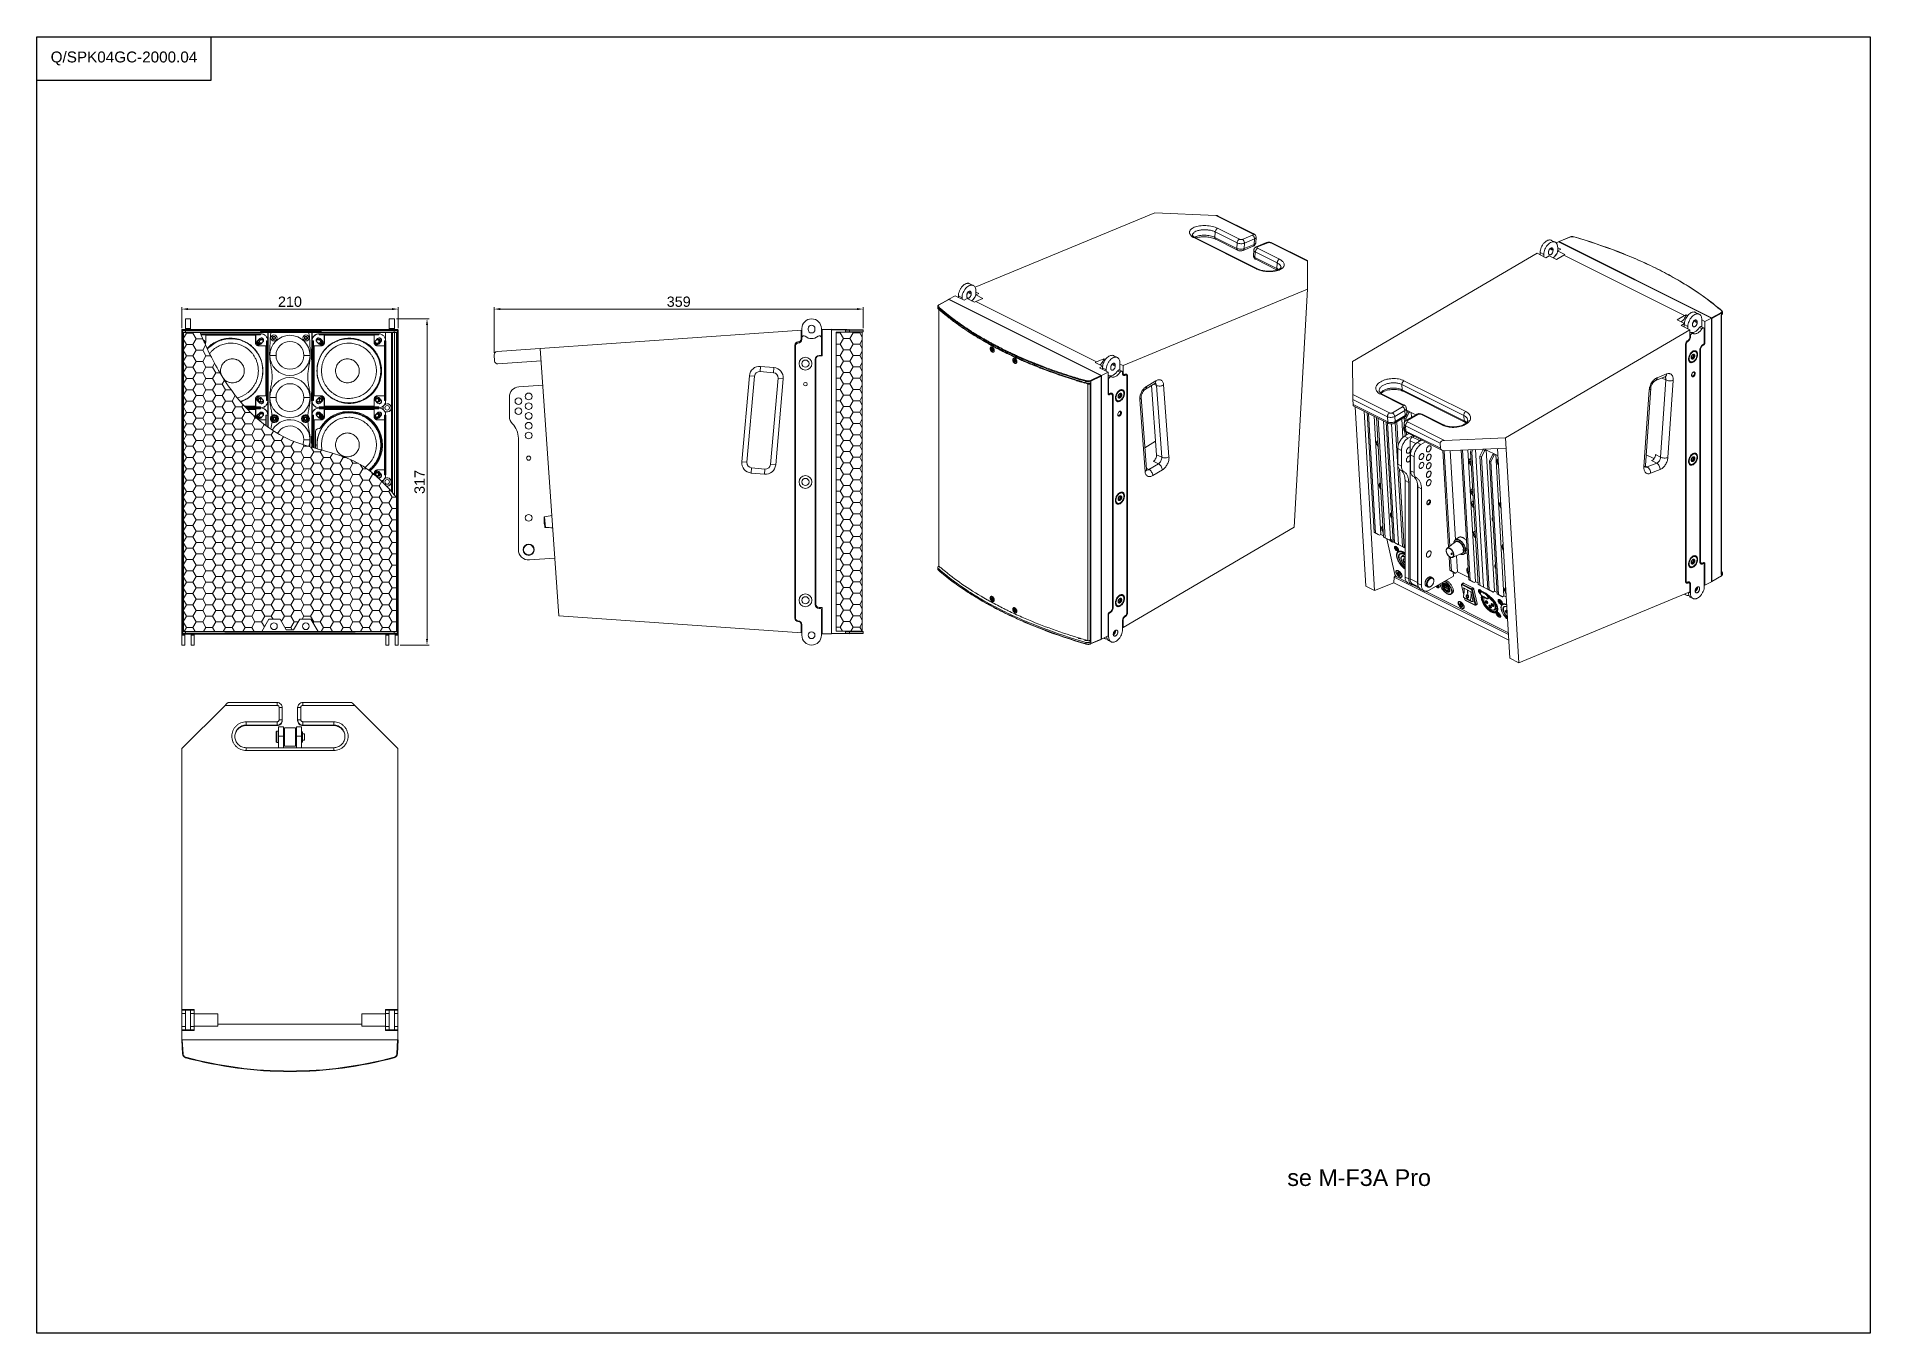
# Model space of a CAD drawing. Header units: millimetres. Extents: x 0 to 1782, y 0 to 1260.
import ezdxf

# ---------------------------------------------------------------- set-up
doc = ezdxf.new("R2010")
doc.units = ezdxf.units.MM
doc.header["$LTSCALE"] = 0.1
doc.layers.get('0').update_dxf_attribs({"lineweight": 13})
doc.layers.get('Defpoints').update_dxf_attribs({"lineweight": 9})
doc.layers.add('图框', color=7, linetype='Continuous')
doc.layers.add('标注', color=251, linetype='Continuous', lineweight=9)
doc.styles.get("Standard").update_dxf_attribs({"font": 'arial.ttf'})
doc.dimstyles.new('STANDARD 4', dxfattribs={"dimscale": 4, "dimtxt": 2.5, "dimasz": 1.5, "dimexe": 0.5, "dimexo": 0.5, "dimgap": 0.5, "dimtad": 1, "dimtoh": 1, "dimdec": 1, "dimzin": 12, "dimdsep": 46, "dimtxsty": 'Standard', "dimcen": 0, "dimclrd": 256, "dimclre": 256, "dimclrt": 256, "dimadec": 0, "dimazin": 0, "dimtp": 0.01, "dimtm": 0.01, "dimtfac": 1, "dimtdec": 1, "dimtofl": 0, "dimtmove": 0, "dimatfit": 3, "dimfxl": 1, "dimtolj": 1, "dimtzin": 4, "dimlwd": -1, "dimlwe": -1, "dimarcsym": 0})

msp = doc.modelspace()

# ---------------------------------------------------------------- texts
at = {"layer": '图框', "insert": (1285.06, 151.18), "char_height": 16.1983, "width": 345.5634, "attachment_point": 5}
msp.add_mtext('se M-F3A Pro', dxfattribs=at)

# ---------------------------------------------------------------- blocks, each defined once
blk = doc.blocks.new('A4-H')
at = {"layer": '图框'}
for p, q in [((28.29, 202.95), (28.29, 210.02)), ((0, 202.95), (28.29, 202.95))]:
    blk.add_line(p, q, dxfattribs=at)
blk.add_lwpolyline([(0, 210.02), (297, 210.02), (297, 0), (0, 0)], close=True, dxfattribs=at)
at = {"layer": '图框', "insert": (14.14, 206.49), "char_height": 1.7679, "width": 28.2872, "attachment_point": 5}
blk.add_mtext('Q/SPK04GC-2000.04', dxfattribs=at)
blk = doc.blocks.new('*D3')
at = {"layer": 'Defpoints', "color": 0, "transparency": 16777216}
for p in [(347.6, 985.8), (379.3, 985.8), (351.2, 668.8)]:
    blk.add_point(p, dxfattribs=at)
at = {"layer": '标注', "transparency": 16777216}
for p, q in [((349.6, 985.8), (381.3, 985.8)), ((379.3, 674.8), (379.3, 979.8)), ((353.2, 668.8), (381.3, 668.8))]:
    blk.add_line(p, q, dxfattribs=at)
for points in [[(378.3, 979.8), (380.3, 979.8), (379.3, 985.8)], [(378.3, 674.8), (380.3, 674.8), (379.3, 668.8)]]:
    blk.add_solid(points, dxfattribs=at)
at = {"layer": '标注', "transparency": 16777216, "insert": (372.2, 827.3), "char_height": 10, "attachment_point": 5, "rotation": 90}
blk.add_mtext('\\A1;317', dxfattribs=at)
blk = doc.blocks.new('*D4')
at = {"layer": 'Defpoints', "color": 0, "transparency": 16777216}
for p in [(351.2, 995.3), (141, 974.8), (351.2, 974.8)]:
    blk.add_point(p, dxfattribs=at)
at = {"layer": '标注', "transparency": 16777216}
for p, q in [((141, 976.8), (141, 997.3)), ((147, 995.3), (345.2, 995.3)), ((351.2, 976.8), (351.2, 997.3))]:
    blk.add_line(p, q, dxfattribs=at)
for points in [[(147, 996.3), (147, 994.3), (141, 995.3)], [(345.2, 996.3), (345.2, 994.3), (351.2, 995.3)]]:
    blk.add_solid(points, dxfattribs=at)
at = {"layer": '标注', "transparency": 16777216, "insert": (246.1, 1002.4), "char_height": 10, "attachment_point": 5}
blk.add_mtext('\\A1;210', dxfattribs=at)
blk = doc.blocks.new('*D5')
at = {"layer": 'Defpoints', "color": 0, "transparency": 16777216}
for p in [(803.2, 995.3), (803.2, 974.6), (444.6, 950.7)]:
    blk.add_point(p, dxfattribs=at)
at = {"layer": '标注', "transparency": 16777216}
for p, q in [((444.6, 952.7), (444.6, 997.3)), ((450.6, 995.3), (797.2, 995.3)), ((803.2, 976.6), (803.2, 997.3))]:
    blk.add_line(p, q, dxfattribs=at)
for points in [[(450.6, 996.3), (450.6, 994.3), (444.6, 995.3)], [(797.2, 996.3), (797.2, 994.3), (803.2, 995.3)]]:
    blk.add_solid(points, dxfattribs=at)
at = {"layer": '标注', "transparency": 16777216, "insert": (623.9, 1002.4), "char_height": 10, "attachment_point": 5}
blk.add_mtext('\\A1;359', dxfattribs=at)

# ---------------------------------------------------------------- dimensions: what is measured, and where the dimension line sits
at = {"layer": '标注'}
for base, p1, p2, picture, middle in [((351.21, 995.27), (140.99, 974.83), (351.21, 974.83), '*D4', (246.1, 1002.37)), ((803.21, 995.27), (444.6, 950.73), (803.21, 974.6), '*D5', (623.91, 1002.38))]:
    dim = msp.add_linear_dim(base=base, p1=p1, p2=p2, dimstyle='STANDARD 4', override={"dimdec": 0}, dxfattribs=at)
    dim.commit()
    dim.dimension.update_dxf_attribs({"geometry": picture, "text_midpoint": middle})
dim = msp.add_linear_dim(base=(379.29, 985.8), p1=(351.21, 668.8), p2=(347.6, 985.8), angle=90, dimstyle='STANDARD 4', dxfattribs=at)
dim.commit()
dim.dimension.update_dxf_attribs({"geometry": '*D3', "text_midpoint": (379.29, 827.3), "dimtype": 160})

# ---------------------------------------------------------------- hatches: boundary and pattern name
at = {"layer": '标注'}
h = msp.add_hatch(dxfattribs=at)
h.set_pattern_fill('HONEY', color=256, scale=2)
h.set_pattern_definition([(0, (631.211, 141.5306), (9.525, 5.49926), [6.35, -12.7]), (120, (631.211, 141.5306), (-9.525, 5.49926), [6.35, -12.7]), (60, (631.211, 141.5306), (2e-08, 10.998523), [-12.7, 6.35])])
edge = h.paths.add_edge_path()
edge.add_spline(control_points=[(349.58, 812.21), (337.65, 826.91), (308.87, 854.53), (234.31, 863.25), (184.37, 916.54), (164.79, 958.13), (158.76, 972.55)], knot_values=[29.4852857, 29.4852857, 29.4852857, 29.4852857, 84.9930618, 150.6700406, 241.5485364, 288.4972343, 288.4972343, 288.4972343, 288.4972343], degree=3, periodic=0)
edge.add_line((158.76, 972.55), (142.62, 972.55))
edge.add_line((142.62, 972.55), (142.62, 682.05))
edge.add_line((142.62, 682.05), (218.71, 682.05))
edge.add_line((218.71, 682.05), (225.74, 694.05))
edge.add_line((225.74, 694.05), (236.52, 694.05))
edge.add_line((236.52, 694.05), (242.52, 683.65))
edge.add_line((242.52, 683.65), (249.68, 683.65))
edge.add_line((249.68, 683.65), (255.68, 694.05))
edge.add_line((255.68, 694.05), (266.46, 694.05))
edge.add_line((266.46, 694.05), (273.49, 682.05))
edge.add_line((273.49, 682.05), (349.58, 682.05))
edge.add_line((349.58, 682.05), (349.58, 812.21))
h = msp.add_hatch(dxfattribs=at)
h.set_pattern_fill('HONEY', color=256, scale=2)
h.set_pattern_definition([(0, (-263.895, 141.8306), (9.525, 5.499261), [6.35, -12.7]), (120, (-263.895, 141.8306), (-9.525, 5.499261), [6.35, -12.7]), (60, (-263.895, 141.8306), (2e-08, 10.998523), [-12.7, 6.35])])
h.paths.add_polyline_path([(776.91, 972.85), (802.21, 972.85), (802.21, 682.35), (776.91, 682.35)])

# ---------------------------------------------------------------- linework, layer by layer
for p, q in [((1086.4, 1088.87), (911.84, 1016.54)), ((1086.4, 1088.87), (1145.73, 1086.29)), ((1145.26, 1070.24), (1144.97, 1064.91)), ((1166.48, 1059.64), (1145.26, 1070.24)), ((1181.44, 1068.44), (1145.73, 1086.29)), ((1147.53, 1073.79), (1168.74, 1063.18)), ((1182.63, 1068.46), (1148.15, 1085.7)), ((1185.06, 1034.38), (1124.96, 1064.43)), ((1186.25, 1034.4), (1126.15, 1064.45)), ((1144.97, 1064.91), (1166.18, 1054.31)), ((1166.95, 1052.5), (1145.74, 1063.11)), ((1166.18, 1054.31), (1166.48, 1059.64)), ((1171.57, 1063.06), (1181.44, 1067.15)), ((1182.15, 1056.38), (1172.27, 1052.29)), ((1173.54, 1059.33), (1173.24, 1054)), ((1173.24, 1054), (1183.12, 1058.09)), ((1183.41, 1063.42), (1173.54, 1059.33)), ((1182.39, 1047.21), (1182.69, 1052.54)), ((1183.12, 1058.09), (1183.41, 1063.42)), ((1184.87, 1064.91), (1184.58, 1059.58)), ((1194.99, 1059.83), (1185.12, 1055.74)), ((1196.29, 1059.72), (1186.41, 1055.63)), ((1186.42, 1054.34), (1207.63, 1043.73)), ((1234.82, 1041.75), (1199.12, 1059.6)), ((1234.79, 1042.38), (1200.31, 1059.62)), ((1470.27, 1053.66), (1473.47, 1052.06)), ((1473.47, 1052.92), (1470.87, 1054.22)), ((1475.53, 1060.32), (1472, 1062.09)), ((1473.47, 1052.06), (1473.47, 1052.92)), ((1478.88, 1060.77), (1476.48, 1059.57)), ((1481, 1053.35), (1477.94, 1051.81)), ((1477.94, 1051.81), (1485.01, 1048.28)), ((1478, 1051.81), (1478, 1055.18)), ((1481, 1053.35), (1478, 1054.85)), ((1478.88, 1060.77), (1627.38, 986.52)), ((1479.3, 1060.85), (1489.57, 1065.26)), ((1479.52, 1060.83), (1489.77, 1065.24)), ((1479.52, 1060.83), (1627.45, 986.87)), ((1493.86, 1065.41), (1493.96, 1065.38)), ((1493.86, 1065.41), (1493.96, 1065.37)), ((1184.15, 1050.8), (1183.86, 1045.47)), ((1183.86, 1045.47), (1205.07, 1034.86)), ((1205.37, 1040.19), (1184.15, 1050.8)), ((1205.5, 1033.23), (1184.63, 1043.66)), ((1205.07, 1034.86), (1205.37, 1040.19)), ((1234.82, 1041.75), (1234.9, 1014.62)), ((1458.03, 1049.47), (1278.77, 944.48)), ((1458.03, 1049.47), (1466.52, 1045.22)), ((1461.03, 1047.97), (1461.03, 1050.23)), ((1464.56, 1048.47), (1461.03, 1050.23)), ((1464.56, 1048.47), (1464.56, 1046.2)), ((1469.69, 1047.08), (1466.52, 1045.22)), ((1469.09, 1050.73), (1469.09, 1049.86)), ((1476.76, 1043.55), (1469.69, 1047.08)), ((1475.89, 1047.18), (1475.7, 1047.27)), ((1483.83, 1047.69), (1476.76, 1043.55)), ((1485.01, 1048.28), (1483.83, 1047.69)), ((1601.21, 989), (1483.83, 1047.69)), ((906.63, 1019.97), (910.16, 1018.21)), ((876.74, 999.42), (885.98, 1004.76)), ((876.99, 999.42), (886.22, 1004.75)), ((886.04, 1004.78), (885.98, 1004.76)), ((1034.15, 930.78), (886.22, 1004.75)), ((886.29, 1005.04), (892.66, 1008.22)), ((886.29, 1005.04), (886.29, 1004.71)), ((1034.79, 930.8), (886.29, 1005.04)), ((901.14, 1003.98), (892.66, 1008.22)), ((895.66, 1006.72), (895.66, 1008.12)), ((899.2, 1006.35), (895.66, 1008.12)), ((899.2, 1006.35), (899.2, 1004.95)), ((901.14, 1003.98), (904.21, 1005.51)), ((903.72, 1007.75), (903.72, 1008.61)), ((911.28, 1001.98), (904.21, 1005.51)), ((904.88, 1011.55), (908.11, 1009.94)), ((908.11, 1010.81), (905.48, 1012.12)), ((908.11, 1010.81), (908.11, 1009.94)), ((910.53, 1005.06), (910.33, 1005.16)), ((911.28, 1001.98), (912.46, 1002.57)), ((915.63, 1010.35), (912.46, 1009.03)), ((912.46, 1009.03), (919.53, 1005.5)), ((919.53, 1005.5), (912.46, 1002.57)), ((912.46, 1002.57), (1029.84, 943.88)), ((912.63, 1009.11), (912.63, 1013.07)), ((912.63, 1011.85), (915.63, 1010.35)), ((1055.64, 940.35), (1234.9, 1014.62)), ((1234.9, 1014.62), (1222.05, 783.22)), ((144.6, 975.33), (144.6, 985.8)), ((144.6, 985.8), (149.6, 985.8)), ((149.6, 985.8), (149.6, 975.33)), ((342.6, 985.8), (342.6, 975.33)), ((342.6, 985.8), (347.6, 985.8)), ((347.6, 975.33), (347.6, 985.8)), ((875.59, 996.36), (875.59, 997.78)), ((876.12, 996.77), (876.12, 995.37)), ((876.53, 995.02), (876.53, 745.89)), ((876.73, 745.52), (876.73, 994.85)), ((881.98, 991.8), (891.79, 984.21)), ((882.42, 990.11), (882.96, 989.67)), ((892.36, 984.61), (892.07, 984.82)), ((893.95, 982.65), (907.42, 973.41)), ((894.4, 983.12), (894.26, 983.22)), ((898.63, 980.12), (898.54, 980.18)), ((1594.14, 984.86), (1601.21, 989)), ((1601.1, 981.38), (1594.14, 984.86)), ((1598.04, 979.46), (1601.09, 981.25)), ((1601.04, 977.96), (1601.04, 980.23)), ((1604.57, 978.46), (1601.04, 980.23)), ((1602.39, 989.59), (1601.21, 989)), ((1602.39, 989.59), (1604.16, 988.71)), ((1609.1, 980.73), (1609.1, 979.86)), ((1610.25, 983.67), (1613.48, 982.05)), ((1613.48, 982.92), (1610.85, 984.23)), ((1615.54, 990.32), (1612, 992.09)), ((1613.48, 982.05), (1613.48, 982.92)), ((1618.01, 977.89), (1618.01, 985.18)), ((1618.01, 984.84), (1621.01, 983.34)), ((1627.38, 986.52), (1621.01, 983.34)), ((1621.01, 962.56), (1621.01, 983.34)), ((1627.38, 986.52), (1627.38, 730.18)), ((1636.68, 991.78), (1627.45, 986.87)), ((1627.8, 986.26), (1637.05, 991.18)), ((1627.8, 986.26), (1627.8, 730.73)), ((1636.88, 989.61), (1637, 989.68)), ((1636.88, 989.61), (1636.88, 988.87)), ((1636.88, 738.36), (1636.88, 988.87)), ((1637, 737.61), (1637, 989.7)), ((1637, 989.68), (1637.04, 989.7)), ((1637.05, 989.7), (1637.05, 991.18)), ((1637.14, 989.33), (1637.14, 739.91)), ((1638.08, 991.06), (1638.08, 992.48)), ((140.99, 679.77), (140.99, 974.83)), ((141.72, 974.59), (140.99, 974.83)), ((140.99, 679.77), (140.99, 974.83)), ((141.72, 974.59), (140.99, 974.83)), ((141.1, 975.3), (141.33, 975.3)), ((142.22, 975.09), (141.49, 975.33)), ((141.49, 975.33), (350.7, 975.33)), ((142.22, 975.09), (141.49, 975.33)), ((141.49, 975.33), (350.7, 975.33)), ((141.7, 972.88), (141.72, 972.88)), ((141.7, 682.77), (141.7, 972.03)), ((141.7, 682.77), (141.7, 972.03)), ((141.72, 972.88), (141.72, 974.59)), ((141.72, 972.91), (141.72, 974.59)), ((142.56, 681.71), (142.56, 972.91)), ((142.56, 681.71), (142.56, 972.88)), ((144.42, 972.87), (142.56, 972.88)), ((349.58, 972.55), (142.62, 972.55)), ((149.6, 976.3), (144.6, 976.3)), ((144.67, 972.92), (144.67, 974.53)), ((144.67, 972.92), (144.67, 974.53)), ((157.61, 975.33), (350.7, 975.33)), ((159.72, 971.3), (159.72, 970.3)), ((217.59, 971.3), (159.72, 971.3)), ((159.72, 970.3), (217.59, 970.3)), ((163.01, 964.47), (161.6, 965.88)), ((164.27, 969.8), (164.27, 962.87)), ((212.93, 969.8), (164.27, 969.8)), ((212.56, 962.87), (212.56, 969.8)), ((212.93, 962.87), (212.56, 962.87)), ((212.93, 962.87), (212.93, 969.8)), ((216.7, 966.59), (214.6, 964.47)), ((214.6, 964.47), (214.72, 964.47)), ((216.83, 966.59), (214.72, 964.47)), ((216.7, 966.59), (216.83, 966.59)), ((216.95, 966.05), (217.01, 965.55)), ((216.95, 966.05), (218.75, 966.05)), ((217.01, 965.55), (218.81, 965.55)), ((217.28, 970.3), (217.28, 971.3)), ((217.59, 971.3), (217.59, 970.3)), ((217.76, 961.28), (219.86, 963.4)), ((218.75, 966.05), (218.81, 965.55)), ((223.1, 972.92), (224.6, 972.92)), ((223.24, 964.3), (223.24, 906.3)), ((223.24, 964.3), (224.66, 964.3)), ((224.23, 906.3), (224.23, 964.3)), ((224.6, 972.92), (224.9, 972.96)), ((224.6, 972.92), (224.9, 972.96)), ((224.6, 965.21), (224.6, 972.92)), ((224.66, 906.3), (224.66, 964.3)), ((224.96, 966.36), (225, 955.98)), ((245.1, 972.98), (227.91, 972.98)), ((264.28, 972.98), (227.91, 972.98)), ((264.28, 972.98), (247.1, 972.98)), ((267.25, 968.3), (267.27, 970.46)), ((267.6, 972.92), (267.3, 972.96)), ((267.6, 972.92), (267.3, 972.96)), ((267.54, 964.3), (267.54, 906.3)), ((267.54, 964.3), (268.96, 964.3)), ((267.6, 972.92), (269.1, 972.92)), ((267.6, 965.21), (267.6, 972.92)), ((267.6, 972.92), (338.89, 972.84)), ((267.97, 964.3), (267.97, 906.3)), ((268.96, 906.3), (268.96, 964.3)), ((272.34, 963.4), (274.44, 961.28)), ((273.45, 966.05), (273.39, 965.55)), ((273.39, 965.55), (275.19, 965.55)), ((273.45, 966.05), (275.25, 966.05)), ((274.61, 971.3), (274.61, 970.3)), ((274.61, 971.3), (332.48, 971.3)), ((274.61, 970.3), (332.48, 970.3)), ((274.91, 971.3), (274.91, 970.3)), ((275.25, 966.05), (275.19, 965.55)), ((277.48, 964.47), (275.37, 966.59)), ((275.49, 966.59), (275.37, 966.59)), ((277.6, 964.47), (275.49, 966.59)), ((277.6, 964.47), (277.48, 964.47)), ((279.27, 969.8), (279.27, 962.87)), ((279.27, 969.8), (327.93, 969.8)), ((279.27, 962.87), (279.64, 962.87)), ((279.64, 969.8), (279.64, 962.87)), ((327.93, 962.87), (327.93, 969.8)), ((331.29, 966.59), (329.19, 964.47)), ((330.88, 966.05), (330.82, 965.55)), ((330.82, 965.55), (331.76, 965.55)), ((330.88, 966.05), (331.82, 966.05)), ((331.82, 966.05), (331.76, 965.55)), ((332.22, 961.28), (334.33, 963.4)), ((332.34, 961.28), (334.45, 963.4)), ((332.48, 970.3), (332.48, 971.3)), ((334.45, 963.4), (334.33, 963.4)), ((338.13, 964.3), (338.13, 906.3)), ((338.13, 964.3), (339.43, 964.3)), ((338.44, 964.3), (338.44, 906.3)), ((338.89, 972.84), (338.89, 966.11)), ((338.89, 972.84), (344.78, 972.84)), ((339.43, 906.3), (339.43, 964.3)), ((342.6, 976.3), (347.6, 976.3)), ((344.78, 972.87), (344.78, 817.92)), ((345.78, 816.76), (345.78, 972.87)), ((347.78, 972.83), (345.78, 972.83)), ((347.53, 972.92), (347.53, 974.53)), ((347.53, 972.92), (347.53, 974.53)), ((347.53, 972.92), (347.53, 974.53)), ((349.64, 972.88), (347.78, 972.87)), ((347.78, 972.87), (347.78, 814.4)), ((349.64, 681.71), (349.64, 972.91)), ((349.64, 681.71), (349.64, 972.88)), ((349.64, 812.12), (349.64, 972.88)), ((350.7, 975.33), (349.98, 975.09)), ((350.7, 975.33), (349.98, 975.09)), ((350.7, 975.33), (349.98, 975.09)), ((351.21, 974.83), (350.48, 974.59)), ((351.21, 974.83), (350.48, 974.59)), ((351.21, 974.83), (350.48, 974.59)), ((350.48, 972.88), (350.48, 974.59)), ((350.48, 972.91), (350.48, 974.59)), ((350.48, 972.88), (350.48, 974.59)), ((350.48, 972.88), (350.5, 972.88)), ((350.48, 972.88), (350.5, 972.88)), ((350.5, 972.91), (350.5, 972.03)), ((350.5, 972.88), (350.5, 972.03)), ((350.5, 972.88), (350.5, 972.03)), ((350.5, 972.03), (350.5, 971.83)), ((350.5, 972.03), (350.5, 971.83)), ((350.5, 972.03), (350.5, 971.83)), ((350.5, 682.57), (350.5, 971.83)), ((350.5, 682.57), (350.5, 971.83)), ((350.5, 811.07), (350.5, 971.83)), ((351.21, 974.83), (351.21, 679.77)), ((351.21, 974.83), (351.21, 679.77)), ((351.21, 974.83), (351.21, 810.18)), ((447.39, 953.93), (743.53, 974.64)), ((742.78, 974.58), (742.78, 966.35)), ((743.53, 966.05), (743.53, 976.3)), ((749.78, 976.3), (749.78, 975.3)), ((756.28, 976.3), (756.28, 975.3)), ((762.53, 976.3), (762.53, 951.3)), ((762.53, 975.6), (772.28, 975.6)), ((762.53, 966.05), (762.53, 967.32)), ((763.28, 975.6), (763.28, 949.85)), ((802.73, 975.1), (772.28, 975.63)), ((772.28, 679.6), (772.28, 975.6)), ((786.08, 974.89), (772.28, 975.13)), ((785.82, 973.18), (803.21, 973.33)), ((786.08, 973.18), (786.08, 974.89)), ((789.73, 974.83), (786.08, 974.89)), ((786.3, 972.85), (786.3, 973.19)), ((787.1, 973.19), (787.1, 972.85)), ((787.63, 973.2), (787.63, 972.85)), ((788.87, 973.21), (788.87, 972.85)), ((789.36, 973.21), (789.36, 972.85)), ((789.73, 973.22), (789.73, 974.83)), ((803.21, 974.6), (789.73, 974.83)), ((789.87, 973.22), (789.87, 972.85)), ((799.4, 973.3), (799.4, 972.85)), ((799.52, 973.3), (799.52, 972.85)), ((800.21, 973.31), (800.21, 972.85)), ((802.21, 972.85), (802.21, 682.35)), ((803.21, 974.6), (803.21, 973.33)), ((900.36, 978.92), (899.78, 979.32)), ((909.86, 972.69), (909.43, 972.96)), ((909.93, 970.39), (909.85, 970.44)), ((909.93, 970.39), (909.85, 970.44)), ((922.79, 964.18), (923.42, 963.83)), ((923.82, 964.41), (923.17, 964.77)), ((924.03, 962.38), (924.64, 962.05)), ((1427.26, 870.24), (1606.52, 975.22)), ((1606.52, 975.22), (1598.04, 979.46)), ((1603.7, 964.13), (1604.4, 963.78)), ((1604.57, 978.46), (1604.57, 976.2)), ((1606.52, 968.29), (1606.52, 975.22)), ((1607.05, 969.11), (1606.52, 969.37)), ((1606.52, 968.61), (1607.05, 968.35)), ((1606.87, 972.85), (1609.34, 971.61)), ((1607.05, 969.11), (1607.05, 968.35)), ((1618.18, 976.03), (1615.71, 977.27)), ((1617.49, 978.15), (1619.96, 976.91)), ((1620.48, 962.29), (1620.48, 975.83)), ((1620.48, 962.82), (1621.01, 962.56)), ((223.02, 959.62), (215.79, 959.62)), ((216.95, 961.55), (217.01, 962.05)), ((218.02, 961.55), (216.95, 961.55)), ((218.51, 962.05), (217.01, 962.05)), ((222.66, 910.97), (222.66, 959.62)), ((223.02, 910.97), (223.02, 959.62)), ((232.6, 950.3), (226.6, 950.3)), ((259.6, 950.3), (265.6, 950.3)), ((267.2, 953.8), (267.22, 960.27)), ((269.17, 959.62), (269.17, 910.97)), ((269.17, 959.62), (276.41, 959.62)), ((269.54, 959.62), (269.54, 910.97)), ((275.19, 962.05), (273.68, 962.05)), ((275.25, 961.55), (274.18, 961.55)), ((275.25, 961.55), (275.19, 962.05)), ((330.88, 961.55), (330.82, 962.05)), ((331.76, 962.05), (330.82, 962.05)), ((331.82, 961.55), (330.88, 961.55)), ((338.03, 959.62), (331.15, 959.62)), ((331.82, 961.55), (331.76, 962.05)), ((332.34, 961.28), (332.22, 961.28)), ((338.03, 910.97), (338.03, 959.62)), ((445.02, 944.74), (444.6, 950.73)), ((448.22, 941.96), (490.12, 944.89)), ((507.45, 697.07), (489.28, 956.86)), ((736.78, 899.15), (736.78, 960.35)), ((736.78, 937.41), (736.78, 960.35)), ((737.53, 898.97), (737.53, 960.05)), ((737.53, 938.25), (737.53, 960.05)), ((756.53, 946.55), (756.53, 708.05)), ((757.28, 708.35), (757.28, 946.85)), ((761.53, 950.3), (760.28, 950.3)), ((763.28, 949.85), (760.28, 949.85)), ((924.45, 961.77), (923.85, 962.11)), ((924.91, 961.51), (924.45, 961.77)), ((929.12, 959.21), (928.56, 959.51)), ((928.7, 959.83), (929.31, 959.51)), ((929.32, 959.1), (929.12, 959.21)), ((929.31, 959.51), (929.73, 959.28)), ((929.73, 959.28), (930.45, 958.9)), ((929.86, 960.31), (930.17, 960.14)), ((930.3, 960.87), (930.19, 960.93)), ((930.84, 958.28), (930.31, 958.57)), ((930.45, 958.9), (930.98, 958.62)), ((931.35, 958.01), (930.84, 958.28)), ((930.98, 958.62), (931.45, 958.37)), ((932.62, 957.76), (933.31, 957.4)), ((932.97, 959.46), (932.76, 959.57)), ((933.44, 959.22), (932.97, 959.46)), ((933.31, 957.4), (933.79, 957.15)), ((933.87, 956.69), (933.41, 956.93)), ((934.16, 958.84), (933.44, 959.22)), ((933.79, 957.15), (934.02, 957.03)), ((935.31, 958.25), (935.27, 958.27)), ((936.99, 955.52), (937.7, 955.16)), ((937.53, 954.81), (937.37, 954.89)), ((937.7, 955.16), (938.26, 954.88)), ((938.26, 954.88), (938.76, 954.63)), ((938.78, 954.17), (938.44, 954.35)), ((938.76, 954.63), (939.21, 954.4)), ((939.53, 953.8), (938.78, 954.17)), ((939.21, 954.4), (939.71, 954.16)), ((939.53, 956.12), (939.47, 956.15)), ((940.24, 953.45), (939.53, 953.8)), ((939.71, 954.16), (940.42, 953.81)), ((940.51, 953.31), (940.24, 953.45)), ((940.42, 953.81), (940.57, 953.73)), ((940.99, 953.07), (940.51, 953.31)), ((940.57, 953.73), (941.14, 953.45)), ((943.15, 954.35), (942.4, 954.71)), ((943.72, 954.07), (943.15, 954.35)), ((949.21, 951.48), (949.1, 951.53)), ((949.4, 951.39), (949.1, 951.53)), ((950.19, 951.03), (949.4, 951.39)), ((950.36, 948.6), (950.04, 948.74)), ((952.81, 947.48), (952.25, 947.73)), ((953.33, 947.24), (952.81, 947.48)), ((954.83, 948.93), (954.22, 949.2)), ((955.54, 948.61), (954.83, 948.93)), ((955.74, 946.16), (955.21, 946.39)), ((956.26, 948.29), (955.54, 948.61)), ((955.97, 946.06), (955.74, 946.16)), ((955.91, 946.58), (956.14, 946.48)), ((956.06, 947.62), (956.85, 947.28)), ((956.89, 948.02), (956.26, 948.29)), ((956.85, 947.28), (957.11, 947.16)), ((957.45, 947.77), (956.89, 948.02)), ((957.37, 945.43), (957.03, 945.59)), ((957.2, 946.01), (957.88, 945.71)), ((957.7, 945.29), (957.37, 945.43)), ((957.98, 947.54), (957.45, 947.77)), ((1029.84, 943.88), (1036.91, 946.81)), ((1036.91, 946.81), (1038.4, 946.06)), ((1046.64, 949.97), (1050.17, 948.2)), ((1278.84, 912.29), (1278.77, 944.48)), ((1602.27, 960.97), (1602.27, 730.63)), ((1602.8, 961.03), (1602.31, 961.28)), ((1602.8, 961.03), (1602.8, 731.1)), ((1607.06, 944.1), (1606.5, 944.38)), ((1609.31, 948.21), (1610.26, 947.73)), ((1610.13, 950.35), (1611.08, 949.87)), ((1611.98, 953.94), (1611.42, 954.22)), ((1616.24, 749.51), (1616.24, 956.06)), ((1616.77, 956.11), (1616.28, 956.35)), ((1616.77, 956.11), (1616.77, 749.99)), ((1618.17, 960.13), (1618.89, 959.76)), ((1619.6, 960.12), (1618.76, 960.54)), ((1618.89, 960.63), (1619.77, 961.07)), ((1618.89, 959.76), (1619.6, 960.12)), ((267.34, 935.22), (267.25, 942.47)), ((267.37, 932.13), (267.34, 935.22)), ((692.55, 930.5), (685.23, 846.82)), ((697.53, 930.07), (690.21, 846.39)), ((692.55, 930.5), (697.53, 930.07)), ((703.39, 939.59), (702.95, 934.61)), ((715.9, 933.48), (702.95, 934.61)), ((716.34, 938.46), (703.39, 939.59)), ((713.12, 844.38), (720.45, 928.06)), ((716.34, 938.46), (715.9, 933.48)), ((718.11, 843.95), (725.43, 927.63)), ((725.43, 927.63), (720.45, 928.06)), ((964.7, 942.29), (964.08, 942.55)), ((964.83, 942.75), (964.9, 942.72)), ((964.98, 943.82), (965.37, 943.66)), ((966.27, 941.64), (965.72, 941.86)), ((966.42, 943.23), (967.19, 942.92)), ((967.47, 943.55), (966.69, 943.87)), ((967.19, 942.92), (967.44, 942.81)), ((967.44, 942.81), (968.18, 942.51)), ((968.18, 942.51), (968.61, 942.34)), ((968.91, 942.97), (968.48, 943.14)), ((968.61, 942.34), (969.11, 942.14)), ((969.41, 942.77), (968.91, 942.97)), ((969.11, 942.14), (969.27, 942.08)), ((969.92, 940.14), (969.2, 940.44)), ((969.58, 942.7), (969.41, 942.77)), ((970.05, 942.51), (969.58, 942.7)), ((969.85, 940.7), (970.14, 940.58)), ((970.67, 942.26), (970.05, 942.51)), ((970.14, 940.58), (970.78, 940.32)), ((970.22, 941.69), (970.33, 941.65)), ((971.33, 942), (970.67, 942.26)), ((970.78, 940.32), (971.11, 940.19)), ((972.16, 941.68), (971.33, 942)), ((972.37, 939.17), (971.87, 939.36)), ((972, 939.84), (972.77, 939.53)), ((972.63, 939.06), (972.37, 939.17)), ((975.7, 940.3), (975.2, 940.49)), ((976.42, 940.02), (975.7, 940.3)), ((977.01, 939.05), (977.88, 938.73)), ((977.42, 937.73), (978.14, 937.45)), ((1007.83, 929.23), (1006.83, 929.54)), ((1008.51, 929.02), (1007.83, 929.23)), ((1009.43, 928.74), (1008.51, 929.02)), ((1009.87, 926.55), (1010.72, 926.29)), ((1010.27, 927.76), (1010.94, 927.56)), ((1012.16, 927.2), (1012.55, 927.08)), ((1013.16, 927.62), (1012.27, 927.89)), ((1012.55, 927.08), (1012.97, 926.96)), ((1034.15, 930.78), (1023.9, 925.96)), ((1024.24, 925.35), (1034.51, 930.17)), ((1028.66, 943.29), (1029.84, 943.88)), ((1035.73, 939.75), (1028.66, 943.29)), ((1032.66, 938.22), (1035.73, 939.75)), ((1032.66, 938.22), (1041.15, 933.98)), ((1034.51, 674.65), (1034.51, 930.17)), ((1034.79, 930.8), (1041.15, 933.98)), ((1034.79, 930.8), (1034.79, 674.45)), ((1035.67, 936.72), (1035.67, 938.11)), ((1039.2, 936.35), (1035.67, 938.11)), ((1039.2, 936.35), (1039.2, 934.95)), ((1041.15, 913.19), (1041.15, 933.98)), ((1041.68, 927), (1041.15, 927.26)), ((1041.5, 930.74), (1043.98, 929.5)), ((1041.68, 913.46), (1041.68, 927)), ((1043.73, 937.74), (1043.73, 938.61)), ((1044.88, 941.55), (1048.11, 939.94)), ((1048.11, 940.8), (1045.48, 942.12)), ((1048.11, 940.8), (1048.11, 939.94)), ((1052.82, 933.92), (1050.34, 935.15)), ((1052.12, 936.03), (1054.59, 934.8)), ((1052.64, 935.77), (1052.64, 943.06)), ((1055.64, 940.35), (1052.64, 941.84)), ((1055.11, 933.71), (1055.11, 932.95)), ((1055.11, 933.68), (1055.64, 933.42)), ((1056.42, 931.79), (1055.15, 932.43)), ((1057.77, 931.03), (1055.17, 932.33)), ((1055.64, 933.42), (1055.64, 940.35)), ((1058.77, 931.09), (1057.45, 931.75)), ((1059.89, 930.35), (1059.17, 930.71)), ((1059.36, 929.88), (1059.36, 699.95)), ((1059.89, 930.35), (1059.89, 700.01)), ((1572.99, 925.73), (1582.15, 929.33)), ((1583.86, 932.22), (1574.7, 928.62)), ((1583.23, 926.43), (1579.51, 928.29)), ((215.79, 910.97), (223.02, 910.97)), ((216.95, 908.8), (217.01, 908.3)), ((216.95, 908.8), (218.27, 908.8)), ((219.86, 907.19), (217.76, 909.31)), ((232.6, 909.3), (226.6, 909.3)), ((259.6, 909.3), (265.6, 909.3)), ((269.17, 910.97), (276.41, 910.97)), ((274.44, 909.31), (272.34, 907.19)), ((275.25, 908.8), (273.93, 908.8)), ((275.25, 908.8), (275.19, 908.3)), ((330.88, 908.8), (330.82, 908.3)), ((331.82, 908.8), (330.88, 908.8)), ((331.15, 910.97), (338.03, 910.97)), ((331.82, 908.8), (331.76, 908.3)), ((332.34, 909.31), (332.22, 909.31)), ((334.33, 907.19), (332.22, 909.31)), ((334.45, 907.19), (332.34, 909.31)), ((459.33, 890.93), (459.33, 909.89)), ((468.64, 919.83), (491.76, 921.44)), ((1010.83, 925.71), (1010.56, 925.79)), ((1010.72, 926.29), (1011, 926.2)), ((1011.73, 925.43), (1010.83, 925.71)), ((1011, 926.2), (1011.9, 925.93)), ((1012.15, 925.3), (1011.73, 925.43)), ((1011.9, 925.93), (1012.15, 925.85)), ((1012.15, 925.85), (1013.03, 925.59)), ((1013.11, 925.01), (1012.15, 925.3)), ((1013.03, 925.59), (1013.29, 925.51)), ((1013.63, 924.85), (1013.11, 925.01)), ((1013.29, 925.51), (1013.8, 925.35)), ((1014, 924.74), (1013.63, 924.85)), ((1013.8, 925.35), (1014.18, 925.24)), ((1014.3, 924.66), (1014, 924.74)), ((1014.18, 925.24), (1014.47, 925.15)), ((1015.32, 924.35), (1014.3, 924.66)), ((1014.47, 925.15), (1015.5, 924.84)), ((1018.28, 924.02), (1018.54, 923.95)), ((1018.3, 925.41), (1018.69, 925.3)), ((1019.39, 923.16), (1018.35, 923.46)), ((1018.65, 926.03), (1018.5, 926.07)), ((1018.54, 923.95), (1019.57, 923.65)), ((1019.45, 925.8), (1018.65, 926.03)), ((1018.69, 925.3), (1019.24, 925.14)), ((1019.24, 925.14), (1019.57, 925.05)), ((1020.17, 922.93), (1019.39, 923.16)), ((1019.81, 925.7), (1019.45, 925.8)), ((1019.57, 925.05), (1019.57, 923.65)), ((1020.68, 922.79), (1020.17, 922.93)), ((1020.49, 923.45), (1022, 922.98)), ((1021.27, 922.62), (1020.68, 922.79)), ((1021.06, 923.39), (1020.92, 923.32)), ((1021.5, 922.55), (1021.27, 922.62)), ((1021.3, 923.2), (1021.3, 923.38)), ((1021.5, 673.13), (1021.5, 922.55)), ((1021.66, 923.38), (1021.66, 923.09)), ((1022.36, 923.41), (1022.36, 922.96)), ((1022.75, 923.2), (1022.75, 923.46)), ((1023.6, 671.99), (1023.6, 923.64)), ((1024.24, 925.35), (1024.24, 923.87)), ((1024.25, 923.87), (1024.43, 923.95)), ((1024.43, 923.95), (1024.43, 923.58)), ((1024.43, 923.58), (1024.43, 923.21)), ((1024.43, 923.21), (1024.43, 923.04)), ((1024.43, 923.04), (1024.43, 672.53)), ((1041.15, 913.72), (1041.68, 913.46)), ((1041.94, 912.92), (1041.15, 913.31)), ((1041.18, 912.86), (1042.56, 912.17)), ((1043.27, 913.39), (1042.39, 912.95)), ((1043.27, 912.52), (1042.39, 912.96)), ((1043.27, 912.52), (1042.56, 912.17)), ((1043.16, 913.33), (1044.61, 912.61)), ((1045.92, 911.47), (1045.27, 911.79)), ((1045.39, 910.98), (1045.39, 704.87)), ((1045.92, 704.92), (1045.92, 911.47)), ((1052.43, 910.34), (1053.38, 909.86)), ((1053.24, 912.48), (1054.19, 912)), ((1055.1, 916.06), (1054.53, 916.35)), ((1078.5, 839.67), (1073.33, 909.55)), ((1077.36, 917.5), (1086.52, 923.06)), ((1087.46, 925.57), (1078.3, 920.01)), ((1083.3, 921.11), (1088.29, 853.75)), ((1088.06, 921.15), (1085.5, 922.44)), ((1093.24, 851.27), (1088.06, 921.15)), ((1100.3, 851.64), (1095.12, 921.53)), ((1278.84, 912.29), (1314.55, 894.43)), ((1327.25, 901.87), (1306.04, 912.47)), ((1328.74, 902.03), (1307.53, 912.64)), ((1326.64, 921.94), (1326.94, 916.9)), ((1386.75, 891.88), (1326.64, 921.94)), ((1326.94, 916.9), (1387.04, 886.85)), ((1387.82, 885.4), (1327.71, 915.46)), ((1328.61, 925.69), (1388.71, 895.64)), ((1567.04, 916.92), (1561.86, 841.86)), ((1563.31, 843.28), (1568.49, 918.34)), ((1578.05, 851.37), (1583.23, 926.43)), ((1585.11, 850.99), (1590.28, 926.05)), ((202, 900.8), (212.93, 900.8)), ((217.59, 900.3), (202.47, 900.3)), ((203.4, 899.3), (217.59, 899.3)), ((203.4, 899.3), (217.59, 899.3)), ((217.59, 898.3), (204.35, 898.3)), ((204.83, 897.8), (212.93, 897.8)), ((212.56, 900.8), (212.56, 907.72)), ((212.93, 907.72), (212.56, 907.72)), ((212.56, 897.8), (212.56, 890.87)), ((212.93, 900.8), (212.93, 907.72)), ((212.93, 897.8), (212.93, 890.87)), ((214.6, 906.13), (216.7, 904.01)), ((214.6, 906.13), (214.72, 906.13)), ((216.7, 894.59), (214.6, 892.47)), ((214.6, 892.47), (214.72, 892.47)), ((214.72, 906.13), (216.83, 904.01)), ((216.83, 894.59), (214.72, 892.47)), ((216.7, 904.01), (216.83, 904.01)), ((216.7, 894.59), (216.83, 894.59)), ((216.95, 904.8), (217.01, 905.3)), ((218.75, 904.8), (216.95, 904.8)), ((216.95, 894.05), (217.01, 893.55)), ((216.95, 894.05), (218.75, 894.05)), ((217.01, 908.3), (218.75, 908.3)), ((218.81, 905.3), (217.01, 905.3)), ((217.01, 893.55), (218.81, 893.55)), ((217.28, 899.3), (217.28, 900.3)), ((217.28, 899.3), (217.28, 898.3)), ((217.59, 899.3), (217.59, 900.3)), ((217.59, 899.3), (217.59, 898.3)), ((217.76, 889.28), (219.86, 891.4)), ((218.75, 904.8), (218.81, 905.3)), ((218.75, 894.05), (218.81, 893.55)), ((222.66, 892.3), (224.66, 892.3)), ((222.66, 892.3), (222.66, 882.02)), ((223.02, 892.3), (223.02, 881.75)), ((223.24, 906.3), (224.66, 906.3)), ((224.6, 880.6), (224.6, 905.38)), ((228.69, 891.72), (229.01, 891.33)), ((263.51, 891.72), (263.19, 891.33)), ((267.32, 896.17), (267.26, 901.2)), ((267.54, 906.3), (268.96, 906.3)), ((267.54, 892.3), (267.54, 860.91)), ((267.54, 892.3), (268.96, 892.3)), ((267.6, 860.89), (267.6, 905.38)), ((267.97, 892.3), (267.97, 860.79)), ((268.96, 860.51), (268.96, 892.3)), ((272.34, 891.4), (274.44, 889.28)), ((273.45, 904.8), (273.39, 905.3)), ((273.39, 905.3), (275.19, 905.3)), ((273.45, 894.05), (273.39, 893.55)), ((273.45, 893.8), (273.39, 893.3)), ((273.39, 893.55), (275.19, 893.55)), ((275.19, 893.3), (273.39, 893.3)), ((275.19, 908.3), (273.45, 908.3)), ((273.45, 904.8), (275.25, 904.8)), ((273.45, 894.05), (275.25, 894.05)), ((275.25, 893.8), (273.45, 893.8)), ((274.61, 899.3), (274.61, 900.3)), ((274.61, 900.3), (332.48, 900.3)), ((274.61, 899.3), (332.48, 899.3)), ((274.61, 899.3), (274.61, 898.3)), ((274.61, 899.3), (332.48, 899.3)), ((274.61, 898.3), (332.48, 898.3)), ((274.91, 900.3), (274.91, 899.3)), ((274.91, 899.3), (274.91, 898.3)), ((275.25, 904.8), (275.19, 905.3)), ((275.25, 894.05), (275.19, 893.55)), ((275.25, 893.8), (275.19, 893.3)), ((275.37, 904.01), (277.48, 906.13)), ((275.49, 904.01), (275.37, 904.01)), ((277.48, 892.47), (275.37, 894.59)), ((275.49, 894.59), (275.37, 894.59)), ((275.49, 904.01), (277.6, 906.13)), ((277.6, 892.47), (275.49, 894.59)), ((277.6, 906.13), (277.48, 906.13)), ((277.6, 892.47), (277.48, 892.47)), ((279.27, 907.72), (279.27, 900.8)), ((279.27, 907.72), (279.64, 907.72)), ((279.27, 900.8), (327.93, 900.8)), ((279.27, 897.8), (279.27, 890.87)), ((279.27, 897.8), (327.93, 897.8)), ((279.64, 907.72), (279.64, 900.8)), ((279.64, 897.8), (279.64, 890.87)), ((310.16, 895.1), (296.86, 895.1)), ((327.93, 900.8), (327.93, 907.72)), ((327.93, 890.87), (327.93, 897.8)), ((329.19, 906.13), (331.29, 904.01)), ((331.29, 894.59), (329.19, 892.47)), ((330.8, 894.05), (331.82, 894.05)), ((331.76, 908.3), (330.82, 908.3)), ((330.82, 905.3), (331.76, 905.3)), ((330.88, 904.8), (330.82, 905.3)), ((330.88, 894.05), (330.82, 893.55)), ((330.88, 893.8), (330.82, 893.3)), ((330.82, 893.55), (331.76, 893.55)), ((331.76, 893.3), (330.82, 893.3)), ((330.88, 904.8), (331.82, 904.8)), ((331.82, 893.8), (330.88, 893.8)), ((331.82, 904.8), (331.76, 905.3)), ((331.82, 894.05), (331.76, 893.55)), ((331.82, 893.8), (331.76, 893.3)), ((332.22, 889.28), (334.33, 891.4)), ((332.34, 889.28), (334.45, 891.4)), ((332.48, 899.3), (332.48, 900.3)), ((332.48, 898.3), (332.48, 899.3)), ((334.45, 907.19), (334.33, 907.19)), ((334.45, 891.4), (334.33, 891.4)), ((338.13, 906.3), (339.43, 906.3)), ((338.13, 892.3), (338.13, 834.3)), ((338.13, 892.3), (339.43, 892.3)), ((338.44, 892.3), (338.44, 834.3)), ((338.89, 904.49), (338.89, 902.91)), ((338.89, 895.68), (338.89, 830.91)), ((339.43, 834.3), (339.43, 892.3)), ((736.78, 694.85), (736.78, 899.15)), ((737.53, 694.55), (737.53, 898.97)), ((1050.18, 906.23), (1049.61, 906.51)), ((1071.88, 907.41), (1077.05, 837.53)), ((1279, 907.47), (1279.29, 902.43)), ((1312.59, 890.67), (1279, 907.47)), ((1279.29, 902.43), (1312.88, 885.64)), ((1313.66, 884.19), (1279.4, 901.32)), ((1281.37, 900.34), (1291.62, 725.92)), ((1300.1, 721.68), (1289.85, 896.1)), ((1299.72, 778.35), (1292.89, 894.58)), ((1301.13, 777.64), (1294.3, 893.87)), ((1306.31, 776.34), (1299.56, 891.24)), ((1317.38, 894.55), (1327.25, 900.33)), ((1329.52, 896.76), (1319.65, 890.97)), ((1319.65, 890.97), (1319.94, 885.94)), ((1319.94, 885.94), (1329.82, 891.72)), ((1329.82, 891.72), (1329.52, 896.76)), ((1330.3, 888.5), (1333.58, 894.77)), ((1340.74, 892.98), (1330.86, 887.2)), ((1331.28, 893.78), (1330.98, 898.82)), ((1340.19, 892.66), (1331.07, 897.22)), ((1332.17, 895.47), (1331.28, 893.78)), ((1333.27, 896.12), (1332.17, 895.47)), ((1333.58, 894.77), (1332.17, 895.47)), ((1342.1, 892.91), (1332.23, 887.13)), ((1333.58, 894.77), (1334.69, 895.41)), ((1336.04, 890.23), (1335.77, 894.87)), ((1366.14, 882.42), (1344.93, 893.03)), ((1367.63, 882.59), (1346.42, 893.19)), ((1387.04, 886.85), (1386.75, 891.88)), ((212.93, 890.87), (212.56, 890.87)), ((212.93, 890.87), (212.56, 890.87)), ((215.79, 887.62), (222.66, 887.62)), ((216.95, 889.55), (217.01, 890.05)), ((218.02, 889.55), (216.95, 889.55)), ((218.51, 890.05), (217.01, 890.05)), ((228.69, 885.88), (229.01, 886.26)), ((263.51, 885.88), (263.19, 886.26)), ((269.17, 887.62), (269.17, 860.45)), ((269.17, 887.62), (276.41, 887.62)), ((269.54, 887.62), (269.54, 860.34)), ((271.04, 859.92), (271.04, 876.3)), ((273.44, 890.3), (275.19, 890.3)), ((275.19, 890.05), (273.68, 890.05)), ((273.93, 889.8), (275.25, 889.8)), ((274.04, 879.3), (275.25, 879.3)), ((275.25, 889.55), (274.18, 889.55)), ((275.25, 889.8), (275.19, 890.3)), ((275.25, 889.55), (275.19, 890.05)), ((279.27, 890.87), (279.64, 890.87)), ((330.82, 890.3), (331.76, 890.3)), ((330.88, 889.8), (330.82, 890.3)), ((330.88, 889.55), (330.82, 890.05)), ((331.76, 890.05), (330.82, 890.05)), ((330.88, 889.8), (331.82, 889.8)), ((331.82, 889.55), (330.88, 889.55)), ((338.03, 887.62), (331.15, 887.62)), ((331.82, 889.8), (331.76, 890.3)), ((331.82, 889.55), (331.76, 890.05)), ((332.34, 889.28), (332.22, 889.28)), ((338.03, 838.97), (338.03, 887.62)), ((1308.91, 773.76), (1302.08, 889.98)), ((1310.32, 773.05), (1303.49, 889.28)), ((1315.51, 771.74), (1308.75, 886.65)), ((1318.1, 769.16), (1311.27, 885.39)), ((1312.88, 885.64), (1312.59, 890.67)), ((1319.52, 768.45), (1312.68, 884.68)), ((1323.29, 766.32), (1316.4, 883.62)), ((1329.21, 890.19), (1319.34, 884.41)), ((1327.29, 764.56), (1320.22, 884.92)), ((1322.93, 862.24), (1321.55, 885.7)), ((1327.55, 870.43), (1326.48, 888.59)), ((1328.8, 883.61), (1329.09, 878.57)), ((1329.5, 890.37), (1328.89, 889.21)), ((1329.12, 885.32), (1328.89, 889.21)), ((1328.89, 889.21), (1330.3, 888.5)), ((1333.58, 874.23), (1329.2, 871.67)), ((1329.9, 872.07), (1329.61, 876.91)), ((1330.26, 881.84), (1330.56, 876.8)), ((1363.85, 865.04), (1330.26, 881.84)), ((1330.4, 886.89), (1330.3, 888.5)), ((1330.56, 876.8), (1364.15, 860.01)), ((1331.22, 872.85), (1331.07, 875.55)), ((1364.92, 858.56), (1331.33, 875.36)), ((1332.23, 885.59), (1367.94, 867.74)), ((259.6, 868.3), (265.6, 868.3)), ((267.36, 860.96), (267.34, 863.22)), ((335.6, 857.99), (335.6, 868.6)), ((468.09, 827.94), (468.09, 869.75)), ((1076.96, 860.53), (1087.32, 866.82)), ((1303.06, 867.01), (1303.2, 867.09)), ((1322.63, 844.45), (1322.63, 859.74)), ((1326.16, 857.97), (1322.63, 859.74)), ((1326.16, 842.68), (1326.16, 857.97)), ((1329.2, 871.67), (1332.74, 869.9)), ((1332.74, 869.9), (1337.12, 872.46)), ((1334.65, 733.07), (1334.65, 867.31)), ((1340.24, 864.51), (1334.65, 867.31)), ((1336.77, 870.97), (1338.44, 871.8)), ((1336.77, 870.97), (1343.84, 867.43)), ((1345.96, 868.04), (1341.58, 865.48)), ((1341.58, 865.48), (1345.11, 863.71)), ((1343.84, 867.43), (1345.51, 868.27)), ((1345.11, 863.71), (1349.49, 866.28)), ((1363.85, 865.04), (1364.15, 860.01)), ((1371.94, 763.95), (1366.42, 857.92)), ((1373.25, 764.99), (1367.81, 857.62)), ((1427.26, 870.24), (1367.94, 867.74)), ((1368.53, 857.67), (1427.86, 860.17)), ((1378.73, 771.1), (1373.63, 857.88)), ((1391.64, 732.39), (1384.24, 858.33)), ((1393.05, 731.68), (1385.61, 858.39)), ((1398.24, 730.38), (1390.7, 858.6)), ((1394.13, 858.75), (1393.24, 857.04)), ((1400.83, 727.79), (1393.24, 857.04)), ((1393.24, 857.04), (1394.65, 856.33)), ((1394.65, 856.33), (1395.96, 858.82)), ((1402.25, 727.09), (1394.65, 856.33)), ((1406.02, 724.96), (1398.15, 858.92)), ((1405.71, 858.7), (1402.43, 852.44)), ((1403.84, 851.74), (1407.12, 858)), ((1404.73, 859.19), (1407.12, 858)), ((1420.06, 852.73), (1406.94, 859.29)), ((1407.12, 858), (1408.23, 858.64)), ((1416.62, 721.19), (1408.55, 858.48)), ((1419.64, 859.82), (1431.63, 655.92)), ((1440.11, 651.68), (1427.26, 870.24)), ((331.15, 838.97), (338.03, 838.97)), ((685.23, 846.82), (690.21, 846.39)), ((694.32, 835.99), (694.76, 840.97)), ((694.76, 840.97), (707.71, 839.84)), ((707.27, 834.86), (707.71, 839.84)), ((718.11, 843.95), (713.12, 844.38)), ((1078.43, 840.63), (1080.87, 839.42)), ((1080.87, 839.42), (1090.03, 844.98)), ((1084.71, 833.49), (1093.87, 839.05)), ((1090.03, 844.98), (1085.08, 847.45)), ((1088.29, 853.75), (1093.24, 851.27)), ((1322.63, 844.45), (1326.16, 842.68)), ((1328.71, 763.86), (1324.24, 839.81)), ((1324.98, 839.18), (1328.52, 837.41)), ((1335, 853.55), (1335, 838.26)), ((1338.54, 851.78), (1335, 853.55)), ((1335, 838.26), (1338.54, 836.5)), ((1338.54, 851.78), (1338.54, 836.5)), ((1393.06, 846.44), (1393, 847.61)), ((1393, 847.61), (1393.81, 847.2)), ((1393.88, 846.03), (1393.06, 846.44)), ((1393.15, 847.46), (1393.82, 847.13)), ((1393.29, 847.39), (1393.34, 846.62)), ((1393.34, 846.62), (1393.83, 846.91)), ((1393.34, 846.62), (1393.86, 846.35)), ((1410.03, 723.2), (1402.43, 852.44)), ((1402.43, 852.44), (1403.84, 851.74)), ((1411.44, 722.49), (1403.84, 851.74)), ((1414.9, 854.11), (1411.62, 847.85)), ((1419.22, 718.6), (1411.62, 847.85)), ((1411.62, 847.85), (1413.04, 847.14)), ((1413.04, 847.14), (1416.32, 853.4)), ((1420.63, 717.89), (1413.04, 847.14)), ((1416, 854.75), (1414.9, 854.11)), ((1416.32, 853.4), (1414.9, 854.11)), ((1416.32, 853.4), (1417.42, 854.05)), ((1425.82, 716.59), (1417.75, 853.88)), ((1420.09, 849.22), (1420.23, 849.31)), ((1563.32, 842.8), (1565.06, 841.93)), ((1564.04, 853.76), (1571.6, 849.98)), ((1565.06, 841.93), (1574.22, 845.52)), ((1568.29, 835.69), (1577.45, 839.29)), ((1574.22, 845.52), (1569.27, 848)), ((1573.1, 853.85), (1578.05, 851.37)), ((1607.06, 844.51), (1606.5, 844.79)), ((1609.31, 848.62), (1610.26, 848.14)), ((1610.13, 850.76), (1611.08, 850.28)), ((1611.98, 854.34), (1611.42, 854.63)), ((327.93, 834.62), (327.93, 835.72)), ((329.19, 834.13), (331.29, 832.01)), ((330.88, 836.8), (330.82, 836.3)), ((330.88, 836.8), (330.82, 836.3)), ((331.76, 836.3), (330.82, 836.3)), ((331.76, 836.3), (330.82, 836.3)), ((330.82, 833.3), (331.76, 833.3)), ((330.88, 832.8), (330.82, 833.3)), ((330.82, 833.3), (331.76, 833.3)), ((330.88, 832.8), (330.82, 833.3)), ((331.82, 836.8), (330.88, 836.8)), ((331.82, 836.8), (330.88, 836.8)), ((330.88, 832.8), (331.82, 832.8)), ((330.88, 832.8), (331.82, 832.8)), ((331.82, 836.8), (331.76, 836.3)), ((331.82, 836.8), (331.76, 836.3)), ((331.82, 832.8), (331.76, 833.3)), ((331.82, 832.8), (331.76, 833.3)), ((332.34, 837.31), (332.22, 837.31)), ((334.33, 835.19), (332.22, 837.31)), ((334.45, 835.19), (332.34, 837.31)), ((334.45, 835.19), (334.33, 835.19)), ((338.13, 834.3), (339.43, 834.3)), ((468.09, 761.46), (468.09, 827.94)), ((694.32, 835.99), (707.27, 834.86)), ((1305.47, 825.89), (1305.61, 825.97)), ((1329.7, 828.62), (1329.7, 734.84)), ((1333.23, 826.85), (1329.7, 828.62)), ((1333.23, 826.85), (1333.23, 733.07)), ((1340.89, 831.22), (1337.36, 832.99)), ((1341.72, 729.54), (1341.72, 825.89)), ((1342.07, 822.44), (1342.07, 728.65)), ((1345.61, 820.67), (1342.07, 822.44)), ((1345.61, 820.67), (1345.61, 726.89)), ((1050.18, 806.63), (1049.61, 806.92)), ((1052.43, 810.74), (1053.38, 810.27)), ((1053.24, 812.88), (1054.19, 812.41)), ((1055.1, 816.47), (1054.53, 816.75)), ((1352.33, 809.41), (1352.17, 809.32)), ((1352.68, 809.66), (1352.33, 809.44)), ((1394.79, 817.06), (1394.72, 818.24)), ((1394.72, 818.24), (1395.54, 817.83)), ((1395.61, 816.65), (1394.79, 817.06)), ((1394.88, 818.09), (1395.55, 817.76)), ((1395.02, 818.02), (1395.06, 817.24)), ((1395.06, 817.24), (1395.56, 817.53)), ((1395.06, 817.24), (1395.59, 816.98)), ((1395.41, 806.49), (1396.23, 806.08)), ((1395.48, 805.31), (1395.41, 806.49)), ((1396.3, 804.9), (1395.48, 805.31)), ((1395.57, 806.34), (1396.24, 806.01)), ((1395.71, 806.27), (1395.75, 805.49)), ((1395.75, 805.49), (1396.25, 805.78)), ((1395.75, 805.49), (1396.28, 805.23)), ((1422.56, 807.26), (1422.7, 807.34)), ((493.88, 783.41), (493.21, 793.08)), ((493.5, 785.29), (493.5, 785.28)), ((493.5, 785.28), (493.5, 785.29)), ((493.51, 785.26), (493.5, 785.28)), ((493.52, 785.22), (493.51, 785.26)), ((494.35, 783.02), (493.61, 793.52)), ((493.75, 784.03), (493.75, 783.99)), ((1307.94, 783.93), (1308.08, 784.01)), ((1316.52, 794.29), (1316.45, 795.47)), ((1316.45, 795.47), (1316.56, 795.41)), ((1316.52, 794.29), (1316.62, 794.37)), ((1316.63, 794.24), (1316.52, 794.29)), ((493.75, 783.99), (493.76, 783.97)), ((493.76, 783.96), (493.76, 783.97)), ((493.76, 783.97), (493.76, 783.96)), ((1222.05, 783.22), (1055.64, 685.76)), ((1299.72, 778.35), (1303.49, 776.22)), ((1299.72, 778.35), (1301.13, 777.64)), ((1304.9, 775.51), (1301.13, 777.64)), ((1304.9, 775.51), (1303.49, 776.22)), ((1304.9, 775.51), (1306.31, 776.34)), ((1306.31, 776.34), (1308.83, 775.08)), ((1308.91, 773.76), (1312.68, 771.62)), ((1308.91, 773.76), (1310.32, 773.05)), ((1314.1, 770.92), (1310.32, 773.05)), ((1319.87, 737.28), (1311.99, 772.01)), ((1314.1, 770.92), (1312.68, 771.62)), ((1314.1, 770.92), (1315.51, 771.74)), ((1315.51, 771.74), (1318.02, 770.49)), ((1316.36, 771.09), (1316.53, 771.23)), ((1316.65, 771.17), (1316.36, 771.09)), ((1318.1, 769.21), (1317.87, 769.23)), ((1318.1, 769.16), (1321.87, 767.03)), ((1318.1, 769.16), (1319.52, 768.45)), ((1323.29, 766.32), (1319.52, 768.45)), ((1321.87, 767.03), (1329.7, 763.12)), ((1378.48, 770.91), (1381.66, 773.27)), ((1384.13, 769.46), (1384.14, 769.45)), ((1384.13, 769.45), (1384.14, 769.44)), ((1397.14, 777.12), (1397.96, 776.71)), ((1397.21, 775.94), (1397.14, 777.12)), ((1398.03, 775.53), (1397.21, 775.94)), ((1397.29, 776.97), (1397.96, 776.63)), ((1397.44, 776.9), (1397.48, 776.12)), ((1397.48, 776.12), (1397.98, 776.41)), ((1397.48, 776.12), (1398.01, 775.86)), ((1424.97, 766.14), (1425.11, 766.22)), ((503.52, 753.22), (478.78, 751.49)), ((1319.8, 764.41), (1320.01, 764.57)), ((1321.02, 762.9), (1320.03, 763.4)), ((1320.03, 763.4), (1320.16, 762.8)), ((1320.16, 762.8), (1320.57, 763.13)), ((1320.16, 762.8), (1321.15, 762.3)), ((1321.34, 763.68), (1320.78, 763.96)), ((1320.78, 763.96), (1321.02, 762.9)), ((1321.02, 762.9), (1321.44, 763.25)), ((1321.15, 762.3), (1321.58, 762.64)), ((1321.15, 762.3), (1321.39, 761.24)), ((1321.58, 762.62), (1321.34, 763.68)), ((1321.39, 761.24), (1321.82, 761.59)), ((1321.39, 761.24), (1321.96, 760.96)), ((1321.44, 763.23), (1321.43, 763.24)), ((1322.57, 762.13), (1321.58, 762.62)), ((1321.72, 762.02), (1322.13, 762.35)), ((1321.72, 762.02), (1322.71, 761.52)), ((1321.96, 760.96), (1321.72, 762.02)), ((1322.12, 762.34), (1322.12, 762.35)), ((1322.71, 761.52), (1322.57, 762.13)), ((1323.54, 759.88), (1322.87, 759.35)), ((1322.94, 760.51), (1323.14, 760.68)), ((1324.69, 757.09), (1324.69, 757.08)), ((1329.21, 757.19), (1326.42, 754.94)), ((1326.85, 757.54), (1326.74, 758.03)), ((1327.1, 758.18), (1327.09, 758.19)), ((1327.22, 758.14), (1327.16, 758.09)), ((1327.16, 758.09), (1327.27, 757.6)), ((1327.8, 757.92), (1327.25, 757.47)), ((1327.27, 757.6), (1327.71, 757.95)), ((1327.29, 764.56), (1329.7, 763.21)), ((1327.29, 764.56), (1328.71, 763.86)), ((1329.7, 763.3), (1328.71, 763.86)), ((1373.26, 741.58), (1372.47, 755.01)), ((1374.67, 740.88), (1373.89, 754.13)), ((1375.55, 757.19), (1375.55, 757.2)), ((1375.55, 757.19), (1375.55, 757.2)), ((1375.55, 757.19), (1375.55, 757.19)), ((1380.56, 739.98), (1379.64, 755.65)), ((1386.62, 757), (1390.1, 758.57)), ((1386.82, 762.16), (1386.77, 762.17)), ((1388.2, 762.19), (1388.2, 762.17)), ((1388.2, 762.19), (1388.2, 762.18)), ((1388.29, 761.9), (1388.25, 761.9)), ((1388.48, 761.93), (1388.42, 761.9)), ((1389.86, 762.64), (1388.44, 761.93)), ((1389.86, 762.62), (1388.48, 761.93)), ((1389.95, 761.08), (1388.87, 760.54)), ((1609.31, 749.02), (1610.26, 748.55)), ((1610.13, 751.16), (1611.08, 750.69)), ((1611.98, 754.75), (1611.42, 755.03)), ((1616.24, 750.26), (1616.77, 749.99)), ((1616.31, 748.99), (1617.55, 748.37)), ((1616.33, 748.87), (1618.89, 747.59)), ((1619.6, 748.81), (1618.89, 748.45)), ((1619.77, 748.03), (1618.9, 748.47)), ((1619.16, 748.59), (1620.22, 748.06)), ((1621.01, 747.78), (1619.28, 748.65)), ((875.59, 744.16), (875.59, 742.74)), ((876.12, 741.76), (876.12, 743.16)), ((876.31, 741.61), (876.12, 741.76)), ((876.3, 741.6), (876.12, 741.76)), ((876.66, 745.45), (876.66, 745.58)), ((1319.01, 734.72), (1318.71, 729.39)), ((1320.56, 735.97), (1319.01, 734.72)), ((1319.01, 734.72), (1430.26, 679.1)), ((1321.43, 740.92), (1321.56, 741.03)), ((1331.17, 730.29), (1321.62, 735.06)), ((1322.67, 741.17), (1323.15, 741.05)), ((1322.93, 737.93), (1323.89, 738.71)), ((1324.14, 736.75), (1325.02, 737.46)), ((1326.13, 735.08), (1326.27, 735.19)), ((1326.64, 736.25), (1326.62, 736.77)), ((1329.7, 734.84), (1333.23, 733.07)), ((1334.65, 733.07), (1341.72, 729.54)), ((1376.73, 735.83), (1353.17, 722.03)), ((1354.91, 734.89), (1356.33, 734.19)), ((1357.63, 731.48), (1357.63, 731.13)), ((1373.26, 741.58), (1377.03, 739.45)), ((1373.26, 741.58), (1374.67, 740.88)), ((1378.44, 738.74), (1374.67, 740.88)), ((1376.5, 739.75), (1376.73, 735.83)), ((1376.5, 739.72), (1378.44, 738.74)), ((1378.44, 738.74), (1380.56, 739.98)), ((1380.56, 739.98), (1391.52, 734.51)), ((1390.67, 743.33), (1390.81, 743.41)), ((1391.64, 732.39), (1393.05, 731.68)), ((1391.64, 732.39), (1395.41, 730.26)), ((1396.83, 729.55), (1393.05, 731.68)), ((1602.27, 731.37), (1602.8, 731.1)), ((1607.06, 744.91), (1606.5, 745.2)), ((1619.77, 748.03), (1618.89, 747.59)), ((1620.48, 725.87), (1620.48, 747.52)), ((1621.01, 747.78), (1621.01, 727)), ((1636.93, 735.8), (1627.68, 730.46)), ((1637.05, 736.07), (1627.8, 730.73)), ((1636.88, 738.19), (1636.88, 738.36)), ((1636.88, 737.45), (1636.88, 738.19)), ((1636.93, 737.48), (1636.88, 737.45)), ((1637.04, 737.54), (1636.93, 737.48)), ((1637.05, 736.07), (1637.05, 737.54)), ((1637.54, 739.85), (1637.14, 740.17)), ((1637.28, 740.08), (1637.16, 740.18)), ((1637.54, 739.85), (1637.28, 740.08)), ((1638.08, 738.86), (1638.08, 737.44)), ((1053.24, 713.29), (1054.19, 712.81)), ((1055.1, 716.88), (1054.53, 717.16)), ((1291.62, 725.92), (1300.1, 721.68)), ((1318.71, 729.39), (1300.1, 721.68)), ((1318.71, 729.39), (1430.59, 673.45)), ((1335.83, 727.67), (1332.3, 729.43)), ((1342.73, 725.33), (1336.99, 728.21)), ((1343.54, 724.1), (1337.19, 727.28)), ((1342.07, 728.65), (1345.61, 726.89)), ((1348.21, 721.48), (1344.67, 723.25)), ((1430.16, 680.79), (1349.57, 721.09)), ((1350.44, 725.95), (1351.86, 725.24)), ((1355.08, 726.04), (1354.8, 725.83)), ((1360.64, 726.4), (1360.85, 725.45)), ((1360.85, 725.45), (1361.28, 725.79)), ((1360.85, 725.45), (1361.42, 725.17)), ((1361.18, 726.23), (1361.59, 726.56)), ((1361.18, 726.23), (1362.17, 725.73)), ((1361.42, 725.17), (1361.18, 726.23)), ((1362.03, 726.33), (1361.22, 726.74)), ((1361.58, 726.55), (1361.58, 726.56)), ((1362.17, 725.73), (1362.03, 726.33)), ((1362.4, 724.72), (1362.6, 724.89)), ((1363.88, 727.42), (1363.89, 727.36)), ((1366.51, 728.61), (1366.8, 728.84)), ((1371.75, 723.89), (1366.8, 726.37)), ((1366.8, 726.37), (1367.03, 725.33)), ((1366.9, 727.32), (1367.14, 727.47)), ((1367.07, 727.45), (1366.9, 727.32)), ((1367.51, 726.52), (1366.9, 727.32)), ((1367.21, 727.37), (1367.03, 727.26)), ((1367.03, 727.26), (1367.2, 727.03)), ((1367.72, 725.88), (1367.03, 725.33)), ((1367.03, 725.33), (1371.98, 722.86)), ((1367.31, 727.61), (1367.07, 727.45)), ((1367.31, 727.61), (1367.14, 727.47)), ((1367.14, 727.47), (1367.21, 727.37)), ((1367.37, 727.17), (1367.2, 727.03)), ((1367.2, 727.03), (1367.38, 727.14)), ((1367.21, 727.37), (1367.38, 727.51)), ((1367.37, 727.17), (1367.21, 727.37)), ((1367.45, 727.05), (1367.27, 726.94)), ((1367.27, 726.94), (1367.56, 726.56)), ((1367.38, 727.51), (1367.31, 727.61)), ((1367.55, 727.28), (1367.37, 727.17)), ((1367.55, 727.28), (1367.38, 727.14)), ((1367.38, 727.14), (1367.45, 727.05)), ((1367.62, 727.19), (1367.45, 727.05)), ((1367.73, 726.69), (1367.45, 727.06)), ((1367.56, 726.56), (1367.51, 726.52)), ((1367.62, 727.19), (1367.55, 727.28)), ((1367.73, 726.69), (1367.56, 726.56)), ((1367.79, 724.23), (1367.62, 724.09)), ((1367.62, 724.09), (1367.74, 724.09)), ((1367.84, 727.67), (1367.67, 727.53)), ((1367.67, 727.53), (1367.75, 727.52)), ((1367.89, 727.02), (1367.67, 727.53)), ((1367.71, 725.91), (1367.72, 725.88)), ((1367.72, 725.88), (1371.75, 723.87)), ((1367.74, 724.09), (1367.91, 724.23)), ((1367.92, 727.65), (1367.75, 727.52)), ((1367.75, 727.52), (1367.98, 727)), ((1367.91, 724.23), (1367.79, 724.23)), ((1367.92, 727.65), (1367.84, 727.67)), ((1368.15, 727.14), (1367.92, 727.65)), ((1367.98, 727), (1368.15, 727.14)), ((1368.21, 727.6), (1368.04, 727.46)), ((1368.04, 727.46), (1368.13, 727.44)), ((1368.27, 726.94), (1368.04, 727.46)), ((1368.25, 726.97), (1368.08, 726.83)), ((1368.3, 727.58), (1368.13, 727.44)), ((1368.13, 727.44), (1368.35, 726.93)), ((1368.2, 727.05), (1368.15, 727.14)), ((1368.25, 726.97), (1368.2, 727.05)), ((1368.3, 727.58), (1368.21, 727.6)), ((1368.31, 726.81), (1368.22, 726.74)), ((1368.52, 727.06), (1368.3, 727.58)), ((1368.35, 726.93), (1368.52, 727.06)), ((1368.38, 726.66), (1368.55, 726.8)), ((1368.4, 726.69), (1368.38, 726.66)), ((1368.57, 726.83), (1368.4, 726.69)), ((1368.55, 726.8), (1368.57, 726.83)), ((1368.99, 726.68), (1368.88, 726.58)), ((1368.89, 726.58), (1368.88, 726.58)), ((1368.88, 726.47), (1368.88, 726.58)), ((1369.06, 727.13), (1368.89, 727)), ((1368.89, 726.58), (1369, 726.67)), ((1369.02, 726.91), (1368.97, 726.86)), ((1369.04, 726.63), (1368.99, 726.67)), ((1369.18, 726.51), (1369.04, 726.63)), ((1369.2, 726.8), (1369.07, 726.69)), ((1369.07, 726.69), (1369.22, 726.56)), ((1369.27, 727.09), (1369.1, 726.95)), ((1369.23, 726.44), (1369.11, 726.34)), ((1369.39, 726.69), (1369.22, 726.56)), ((1369.34, 726.2), (1369.31, 726.19)), ((1369.49, 726.9), (1369.32, 726.76)), ((1369.5, 726.79), (1369.32, 726.65)), ((1369.32, 726.76), (1369.32, 726.65)), ((1369.32, 726.66), (1369.32, 726.65)), ((1369.34, 726.2), (1369.51, 726.34)), ((1369.54, 726.43), (1369.37, 726.29)), ((1369.5, 726.79), (1369.49, 726.9)), ((1369.78, 725.74), (1370.07, 726.13)), ((1370.2, 725.28), (1369.78, 725.74)), ((1370.01, 725.83), (1369.91, 725.68)), ((1370.04, 725.79), (1369.91, 725.68)), ((1369.91, 725.68), (1370.24, 725.32)), ((1370.32, 725.49), (1370.01, 725.83)), ((1370.12, 725.99), (1370.04, 725.88)), ((1370.14, 725.96), (1370.04, 725.88)), ((1370.04, 725.88), (1370.35, 725.54)), ((1370.24, 726.27), (1370.07, 726.13)), ((1370.07, 726.13), (1370.49, 725.67)), ((1370.45, 725.63), (1370.12, 725.99)), ((1370.37, 725.41), (1370.2, 725.28)), ((1370.24, 725.32), (1370.2, 725.28)), ((1370.66, 725.81), (1370.24, 726.27)), ((1370.41, 725.46), (1370.24, 725.32)), ((1370.49, 725.63), (1370.32, 725.49)), ((1370.35, 725.54), (1370.32, 725.49)), ((1370.52, 725.68), (1370.35, 725.54)), ((1370.41, 725.46), (1370.35, 725.52)), ((1370.37, 725.41), (1370.41, 725.46)), ((1370.62, 725.76), (1370.45, 725.63)), ((1370.49, 725.67), (1370.45, 725.63)), ((1370.66, 725.81), (1370.49, 725.67)), ((1370.49, 725.63), (1370.52, 725.68)), ((1370.62, 725.76), (1370.66, 725.81)), ((1371.23, 721.98), (1371.14, 721.93)), ((1371.41, 722.53), (1371.24, 722.39)), ((1371.24, 722.39), (1371.56, 722.48)), ((1371.38, 722.26), (1371.24, 722.39)), ((1371.46, 721.87), (1371.28, 721.73)), ((1371.74, 722.62), (1371.41, 722.53)), ((1371.69, 721.97), (1371.54, 722.12)), ((1371.74, 722.62), (1371.56, 722.48)), ((1371.56, 722.48), (1371.69, 721.97)), ((1371.86, 722.11), (1371.69, 721.97)), ((1371.86, 722.11), (1371.74, 722.62)), ((1371.98, 722.86), (1371.75, 723.89)), ((1372.68, 720.95), (1372.97, 721.18)), ((1372.73, 720.88), (1372.73, 720.88)), ((1372.73, 720.88), (1372.73, 720.88)), ((1375.83, 719.43), (1374.66, 718.49)), ((1374.9, 721.81), (1374.89, 721.86)), ((1384.55, 727.3), (1386.79, 717.45)), ((1384.7, 727.14), (1386.83, 717.74)), ((1384.78, 728.07), (1386, 729.06)), ((1394.04, 722.89), (1385.04, 727.39)), ((1386.52, 729.03), (1385.3, 728.05)), ((1385.3, 728.05), (1394.3, 723.55)), ((1386.42, 715.35), (1393.21, 711.96)), ((1386.52, 729.03), (1395.52, 724.53)), ((1393.31, 711.51), (1386.53, 714.9)), ((1386.55, 724.28), (1393.74, 720.69)), ((1386.55, 724.28), (1387.1, 721.86)), ((1387.47, 714.43), (1387.75, 713.17)), ((1387.59, 714.37), (1387.9, 713.01)), ((1390.18, 715.1), (1390.12, 715.08)), ((1390.32, 722.11), (1390.25, 722.06)), ((1390.25, 722.06), (1390.61, 721.88)), ((1390.68, 721.93), (1390.32, 722.11)), ((1390.68, 718.8), (1390.33, 718.98)), ((1390.44, 717.69), (1390.51, 717.72)), ((1390.68, 721.93), (1390.61, 721.88)), ((1390.76, 718.83), (1390.68, 718.8)), ((1395.95, 710.91), (1393.74, 720.69)), ((1394.3, 723.55), (1395.52, 724.53)), ((1397.81, 708.05), (1394.6, 722.18)), ((1396.53, 723.27), (1395.3, 722.28)), ((1395.3, 722.28), (1398.5, 708.15)), ((1396.83, 729.55), (1395.41, 730.26)), ((1396.53, 723.27), (1399.73, 709.14)), ((1396.83, 729.55), (1398.24, 730.38)), ((1398.24, 730.38), (1400.75, 729.12)), ((1400.83, 727.79), (1402.25, 727.09)), ((1400.83, 727.79), (1404.61, 725.66)), ((1401.55, 722.13), (1401.75, 722.29)), ((1402.76, 720.62), (1401.77, 721.12)), ((1401.77, 721.12), (1401.91, 720.52)), ((1401.91, 720.52), (1402.32, 720.85)), ((1401.91, 720.52), (1402.9, 720.02)), ((1402.58, 722.44), (1402.17, 722.43)), ((1406.02, 724.96), (1402.25, 727.09)), ((1403.09, 721.4), (1402.52, 721.68)), ((1402.52, 721.68), (1402.76, 720.62)), ((1402.76, 720.62), (1403.19, 720.97)), ((1402.9, 720.02), (1403.33, 720.36)), ((1402.9, 720.02), (1402.94, 719.86)), ((1403.06, 718.6), (1402.92, 719.22)), ((1403.83, 720.68), (1403.08, 720.07)), ((1403.33, 720.34), (1403.09, 721.4)), ((1403.19, 720.95), (1403.18, 720.96)), ((1403.38, 720.32), (1403.33, 720.34)), ((1403.48, 720.18), (1404.24, 720.78)), ((1404.61, 725.66), (1415.21, 720.36)), ((1405.17, 716.21), (1404.81, 716.38)), ((1405.21, 716), (1405.17, 716.21)), ((1409.06, 714.26), (1408.7, 714.44)), ((1408.7, 714.44), (1408.75, 714.23)), ((1408.79, 717.52), (1409.54, 718.13)), ((1410.72, 714.82), (1409.97, 714.22)), ((1410.74, 716.29), (1409.99, 715.68)), ((1409.99, 715.68), (1410.13, 715.07)), ((1410.03, 723.2), (1411.44, 722.49)), ((1410.03, 723.2), (1413.8, 721.07)), ((1410.04, 713.89), (1411.98, 715.45)), ((1410.13, 715.07), (1410.88, 715.67)), ((1410.74, 716.29), (1410.88, 715.67)), ((1411.72, 716.39), (1410.87, 715.71)), ((1415.21, 720.36), (1411.44, 722.49)), ((1411.73, 716.12), (1411.84, 715.62)), ((1412.03, 715.46), (1412.01, 715.48)), ((1412.03, 715.48), (1412.02, 715.49)), ((1415.21, 720.36), (1416.62, 721.19)), ((1416.62, 721.19), (1419.14, 719.93)), ((1419.22, 718.6), (1420.63, 717.89)), ((1419.22, 718.6), (1422.99, 716.47)), ((1424.41, 715.76), (1420.63, 717.89)), ((1420.64, 712.58), (1420.85, 712.75)), ((1421.67, 712.89), (1421.27, 712.89)), ((1424.41, 715.76), (1422.99, 716.47)), ((1424.41, 715.76), (1425.82, 716.59)), ((1425.82, 716.59), (1428.13, 715.43)), ((1427.44, 724.18), (1427.58, 724.26)), ((1606.52, 720.63), (1440.11, 651.68)), ((1603.15, 717.19), (1601.03, 718.25)), ((1602.3, 730.43), (1603.39, 729.88)), ((1604.39, 729.09), (1602.35, 730.11)), ((1604.36, 729.87), (1605.74, 729.18)), ((1605.19, 720.08), (1607.05, 719.15)), ((1607.05, 728.03), (1606.4, 728.35)), ((1606.52, 720.63), (1606.52, 727.56)), ((1607.05, 728.03), (1607.05, 719.15)), ((1609.52, 714.01), (1607.39, 715.07)), ((1620.48, 727.26), (1621.01, 727)), ((1621.01, 727), (1627.38, 730.18)), ((1627.45, 730.47), (1627.38, 730.51)), ((743.53, 680.56), (507.45, 697.07)), ((760.28, 705.35), (763.28, 705.35)), ((760.28, 704.3), (761.53, 704.3)), ((762.53, 703.3), (762.53, 678.3)), ((763.28, 679.6), (763.28, 705.35)), ((1041.15, 698.42), (1041.15, 677.63)), ((1041.68, 698.68), (1041.22, 698.91)), ((1041.68, 677.03), (1041.68, 698.68)), ((1041.82, 700.19), (1042.39, 699.9)), ((1042.39, 699.9), (1043.27, 700.35)), ((1043.27, 700.35), (1042.44, 700.76)), ((1042.56, 700.86), (1043.27, 701.21)), ((1045.39, 705.18), (1045.92, 704.92)), ((1050.18, 707.04), (1049.61, 707.32)), ((1052.43, 711.15), (1053.38, 710.67)), ((1057.05, 696.71), (1057.77, 696.35)), ((1059.36, 700.27), (1059.89, 700.01)), ((1381.88, 710.69), (1382.02, 710.8)), ((1383.13, 710.94), (1383.61, 710.82)), ((1383.39, 707.7), (1384.35, 708.48)), ((1384.6, 706.52), (1385.48, 707.23)), ((1386.59, 704.85), (1386.72, 704.96)), ((1387.1, 706.02), (1387.08, 706.48)), ((1388.46, 712.29), (1397.46, 707.79)), ((1388.58, 712.12), (1397.58, 707.62)), ((1393.33, 711.5), (1393.31, 711.51)), ((1395.95, 710.91), (1395.28, 711.25)), ((1398.41, 707.67), (1399.64, 708.65)), ((1398.5, 708.15), (1399.73, 709.14)), ((1406.33, 711.94), (1406.33, 711.96)), ((1406.33, 711.94), (1406.33, 711.96)), ((1408.23, 711.22), (1408.27, 711.08)), ((1410.01, 710.02), (1409.97, 710.16)), ((1411.77, 706.81), (1411.81, 706.66)), ((1413.55, 705.61), (1413.51, 705.74)), ((1413.96, 708.36), (1414, 708.21)), ((1415.74, 707.16), (1415.7, 707.29)), ((1418.91, 704.75), (1416.92, 703.15)), ((1418.64, 700.59), (1418.62, 700.57)), ((1418.64, 700.59), (1418.71, 700.64)), ((1418.94, 700.18), (1419.14, 700.35)), ((1420.15, 698.68), (1419.16, 699.18)), ((1419.16, 699.18), (1419.3, 698.57)), ((1419.3, 698.57), (1419.71, 698.9)), ((1419.3, 698.57), (1420.29, 698.08)), ((1419.97, 700.49), (1419.56, 700.49)), ((1420.48, 699.45), (1419.91, 699.74)), ((1419.91, 699.74), (1420.15, 698.68)), ((1420.15, 698.68), (1420.58, 699.02)), ((1420.29, 698.08), (1420.71, 698.42)), ((1420.29, 698.08), (1420.53, 697.02)), ((1420.72, 698.4), (1420.48, 699.45)), ((1420.53, 697.02), (1420.95, 697.36)), ((1420.53, 697.02), (1421.09, 696.74)), ((1420.58, 699.01), (1420.57, 699.01)), ((1421.71, 697.9), (1420.72, 698.4)), ((1420.85, 697.79), (1421.26, 698.12)), ((1420.85, 697.79), (1421.84, 697.3)), ((1421.09, 696.74), (1420.85, 697.79)), ((1421.86, 711.08), (1420.87, 711.57)), ((1420.87, 711.57), (1421, 710.97)), ((1421, 710.97), (1421.41, 711.3)), ((1421, 710.97), (1421.99, 710.48)), ((1421.25, 698.11), (1421.25, 698.13)), ((1422.18, 711.85), (1421.62, 712.14)), ((1421.62, 712.14), (1421.86, 711.08)), ((1421.84, 697.3), (1421.71, 697.9)), ((1421.86, 711.08), (1422.28, 711.42)), ((1421.99, 710.48), (1422.42, 710.82)), ((1421.99, 710.48), (1422.23, 709.42)), ((1422.07, 696.29), (1422.28, 696.46)), ((1422.42, 710.8), (1422.18, 711.85)), ((1422.23, 709.42), (1422.66, 709.76)), ((1422.23, 709.42), (1422.8, 709.14)), ((1422.28, 711.4), (1422.27, 711.41)), ((1423.41, 710.3), (1422.42, 710.8)), ((1422.6, 697.26), (1422.5, 696.84)), ((1422.56, 710.19), (1422.97, 710.52)), ((1422.56, 710.19), (1423.55, 709.7)), ((1422.8, 709.14), (1422.56, 710.19)), ((1422.96, 710.51), (1422.95, 710.53)), ((1423.25, 703.39), (1423.24, 703.41)), ((1423.25, 703.39), (1423.24, 703.41)), ((1423.25, 703.39), (1423.26, 703.33)), ((1423.26, 703.33), (1423.27, 703.3)), ((1423.55, 709.7), (1423.41, 710.3)), ((1423.78, 708.69), (1423.98, 708.85)), ((1424.07, 708.29), (1424, 708.23)), ((1424.07, 708.28), (1424.09, 708.3)), ((1424.32, 708.39), (1424.14, 708.25)), ((1424.3, 709.66), (1424.2, 709.24)), ((1427.38, 701.25), (1427.36, 701.31)), ((1428.85, 703.18), (1427.46, 702.07)), ((1428.56, 700.65), (1428.58, 700.58)), ((1429.02, 700.27), (1428.96, 700.22)), ((141.72, 680.01), (140.99, 679.77)), ((141.72, 680.01), (140.99, 679.77)), ((141, 668.8), (141, 679.47)), ((144, 678.3), (141, 678.3)), ((141.1, 679.46), (141.1, 679.3)), ((141.33, 679.3), (141.1, 679.3)), ((141.1, 679.3), (141.33, 679.3)), ((142.22, 679.51), (141.49, 679.27)), ((142.22, 679.51), (141.49, 679.27)), ((350.7, 679.27), (141.49, 679.27)), ((141.49, 679.27), (350.7, 679.27)), ((141.7, 682.57), (141.7, 682.77)), ((141.7, 681.71), (141.7, 682.57)), ((141.72, 681.71), (141.7, 681.71)), ((141.72, 681.71), (141.72, 680.01)), ((141.72, 681.69), (141.72, 680.01)), ((144, 668.8), (144, 679.27)), ((144.67, 681.68), (144.67, 680.06)), ((144.67, 681.68), (144.67, 680.06)), ((150, 668.8), (150, 679.27)), ((153, 678.3), (150, 678.3)), ((153, 679.27), (153, 668.8)), ((224.6, 681.67), (223.1, 681.68)), ((224.6, 681.67), (224.9, 681.64)), ((245.1, 681.61), (227.91, 681.61)), ((264.28, 681.61), (247.1, 681.61)), ((267.6, 681.67), (267.3, 681.64)), ((269.1, 681.68), (267.6, 681.67)), ((339.21, 679.27), (339.21, 668.8)), ((339.21, 678.3), (342.21, 678.3)), ((342.21, 668.8), (342.21, 679.27)), ((347.53, 681.68), (347.53, 680.06)), ((347.53, 681.68), (347.53, 680.06)), ((348.21, 668.8), (348.21, 679.27)), ((348.21, 678.3), (351.21, 678.3)), ((350.7, 679.27), (349.98, 679.51)), ((350.7, 679.27), (349.98, 679.51)), ((350.5, 681.71), (350.48, 681.71)), ((350.48, 681.71), (350.48, 680.01)), ((350.48, 681.69), (350.48, 680.01)), ((351.21, 679.77), (350.48, 680.01)), ((351.21, 679.77), (350.48, 680.01)), ((350.5, 682.57), (350.5, 682.77)), ((350.5, 681.69), (350.5, 682.57)), ((351.1, 679.3), (350.86, 679.3)), ((350.87, 679.3), (351.1, 679.3)), ((351.1, 679.3), (351.1, 679.46)), ((351.21, 668.8), (351.21, 679.47)), ((742.78, 688.85), (742.78, 680.61)), ((743.53, 678.3), (743.53, 688.55)), ((762.53, 679.6), (772.28, 679.6)), ((786.08, 680.31), (772.28, 680.07)), ((802.73, 680.1), (772.28, 679.57)), ((785.82, 682.01), (785.82, 682.3)), ((785.82, 682.01), (803.21, 681.86)), ((786.08, 682.01), (786.08, 680.31)), ((789.73, 680.36), (786.08, 680.31)), ((786.3, 682.01), (786.3, 682.35)), ((787.3, 682.35), (787.3, 682)), ((787.63, 682), (787.63, 682.35)), ((788.87, 681.99), (788.87, 682.35)), ((789.36, 681.98), (789.36, 682.35)), ((789.73, 681.98), (789.73, 680.36)), ((803.21, 680.6), (789.73, 680.36)), ((789.87, 681.98), (789.87, 682.35)), ((799.4, 681.9), (799.4, 682.35)), ((799.52, 681.89), (799.52, 682.35)), ((800.21, 681.89), (800.21, 682.35)), ((803.21, 681.86), (803.21, 680.6)), ((1041.15, 677.63), (1034.79, 674.45)), ((1040.81, 677.47), (1041.68, 677.03)), ((1055.11, 692.63), (1055.11, 683.75)), ((1055.64, 685.76), (1055.11, 686.02)), ((1055.64, 692.69), (1055.15, 692.93)), ((1055.64, 685.76), (1055.64, 692.69)), ((141, 668.8), (144, 668.8)), ((150, 668.8), (153, 668.8)), ((339.21, 668.8), (342.21, 668.8)), ((348.21, 668.8), (351.21, 668.8)), ((1012, 675.93), (1012.39, 675.81)), ((1012.33, 675.32), (1012.33, 675.83)), ((1014.1, 675.3), (1014.1, 674.79)), ((1014.73, 675.11), (1014.1, 674.79)), ((1018.41, 673.52), (1018.41, 674.03)), ((1019.53, 673.7), (1019.53, 673.19)), ((1019.53, 673.19), (1020.74, 673.28)), ((1019.57, 670.03), (1019.57, 671.43)), ((1020.74, 673.28), (1020.83, 673.33)), ((1034.37, 674.37), (1024.1, 669.96)), ((1034.51, 674.65), (1024.24, 670.23)), ((1024.24, 671.71), (1024.24, 670.23)), ((1024.43, 671.79), (1024.25, 671.71)), ((1024.43, 671.79), (1024.43, 672.53)), ((1034.49, 674.6), (1034.79, 674.45)), ((1034.49, 674.52), (1034.5, 674.59)), ((1036.91, 675.51), (1037.78, 675.08)), ((1042.03, 672.96), (1044.15, 671.9)), ((1440.11, 651.68), (1431.63, 655.92)), ((141.1, 568.3), (183.1, 610.2)), ((183.1, 610.2), (233.6, 610.2)), ((233.6, 612.99), (186.07, 612.99)), ((233.6, 610.2), (233.6, 612.99)), ((235.6, 608.2), (235.6, 596.23)), ((238.6, 607.99), (238.6, 595.6)), ((253.6, 607.99), (253.6, 595.6)), ((256.6, 608.2), (256.6, 596.23)), ((258.6, 610.2), (258.6, 612.99)), ((306.13, 612.99), (258.6, 612.99)), ((309.1, 610.2), (258.6, 610.2)), ((351.1, 568.3), (309.1, 610.2)), ((203.6, 594.23), (203.6, 590.61)), ((233.6, 594.23), (203.6, 594.23)), ((233.6, 591.03), (203.6, 591.03)), ((203.6, 590.61), (233.6, 590.61)), ((203.6, 590.61), (233.6, 590.61)), ((233.6, 594.23), (233.6, 590.61)), ((234.85, 589.5), (234.85, 569.09)), ((234.85, 589.5), (239.85, 589.5)), ((239.85, 589.5), (239.85, 569.09)), ((240.85, 588.5), (240.85, 570.5)), ((240.85, 588.5), (251.35, 588.5)), ((251.35, 588.5), (251.35, 570.5)), ((252.35, 589.5), (252.35, 569.09)), ((252.35, 589.5), (257.35, 589.5)), ((257.35, 589.5), (257.35, 569.09)), ((258.6, 594.23), (258.6, 590.61)), ((258.6, 594.23), (288.6, 594.23)), ((258.6, 591.03), (288.6, 591.03)), ((258.6, 590.61), (288.6, 590.61)), ((258.6, 590.61), (288.6, 590.61)), ((288.6, 594.23), (288.6, 590.61)), ((232.85, 584.5), (233.35, 585)), ((232.85, 574.75), (232.85, 584.5)), ((232.85, 574.75), (232.85, 574.5)), ((232.85, 574.5), (233.35, 574)), ((233.35, 574), (233.35, 585)), ((234.85, 585), (233.35, 585)), ((234.85, 574), (233.35, 574)), ((234.85, 580.19), (239.85, 580.19)), ((240.85, 582.6), (239.85, 582.6)), ((240.85, 576.4), (239.85, 576.4)), ((240.85, 570.5), (251.35, 570.5)), ((252.35, 582.6), (251.35, 582.6)), ((252.35, 576.4), (251.35, 576.4)), ((252.35, 580.19), (257.35, 580.19)), ((257.55, 582.6), (257.35, 582.6)), ((257.55, 576.4), (257.35, 576.4)), ((257.55, 574.62), (257.55, 584.37)), ((257.55, 584.37), (257.55, 584.37)), ((257.55, 574.62), (257.55, 574.62)), ((257.67, 577), (257.67, 584.5)), ((257.67, 584.5), (258.05, 584.5)), ((257.67, 583.4), (258.05, 583.4)), ((257.67, 582.3), (258.05, 582.3)), ((257.67, 581.84), (258.05, 581.84)), ((257.67, 577.15), (258.05, 577.15)), ((257.67, 574.5), (257.67, 577)), ((257.67, 576.69), (258.05, 576.69)), ((257.67, 575.59), (258.05, 575.59)), ((257.67, 574.5), (258.05, 574.5)), ((258.05, 584.5), (258.05, 577.15)), ((258.05, 577.15), (258.05, 574.5)), ((258.17, 584.37), (258.17, 577)), ((258.35, 582), (258.17, 582)), ((258.17, 577), (258.17, 574.62)), ((258.35, 577), (258.17, 577)), ((258.35, 576.4), (258.35, 582.6)), ((260.35, 582.6), (258.35, 582.6)), ((260.35, 576.4), (258.35, 576.4)), ((260.35, 582.6), (260.35, 576.4)), ((141.1, 568.3), (141.1, 285.3)), ((203.6, 566.3), (203.6, 569.09)), ((288.6, 569.09), (203.6, 569.09)), ((288.6, 566.3), (203.6, 566.3)), ((288.6, 566.3), (288.6, 569.09)), ((351.1, 568.3), (351.1, 285.3)), ((153.1, 314.8), (141.1, 314.8)), ((153.1, 314.05), (141.1, 314.05)), ((144.6, 310.8), (141.1, 310.8)), ((144.6, 314.05), (144.6, 295.05)), ((149.6, 314.05), (149.6, 295.05)), ((153.1, 310.8), (149.6, 310.8)), ((153.1, 314.8), (153.1, 294.3)), ((153.1, 310.3), (176.1, 310.3)), ((176.1, 310.3), (176.1, 298.63)), ((339.1, 310.3), (316.1, 310.3)), ((316.1, 310.3), (316.1, 298.63)), ((339.1, 314.8), (351.1, 314.8)), ((339.1, 314.8), (339.1, 294.3)), ((339.1, 314.05), (351.1, 314.05)), ((339.1, 310.8), (342.6, 310.8)), ((342.6, 314.05), (342.6, 295.05)), ((347.6, 314.05), (347.6, 295.05)), ((347.6, 310.8), (351.1, 310.8)), ((141.72, 271.5), (140.99, 285.3)), ((141.1, 298.3), (144.6, 298.3)), ((153.1, 295.05), (141.1, 295.05)), ((141.1, 294.3), (153.1, 294.3)), ((141.1, 285.3), (351.1, 285.3)), ((142.22, 271.52), (141.49, 285.3)), ((149.6, 298.3), (153.1, 298.3)), ((176.1, 298.63), (153.1, 298.63)), ((316.1, 300.3), (176.1, 300.3)), ((316.1, 298.63), (339.1, 298.63)), ((342.6, 298.3), (339.1, 298.3)), ((339.1, 295.05), (351.1, 295.05)), ((351.1, 294.3), (339.1, 294.3)), ((351.1, 298.3), (347.6, 298.3)), ((350.7, 285.3), (349.98, 271.52)), ((351.21, 285.3), (350.48, 271.5)), ((351.19, 285.3), (351.21, 285.3))]:
    msp.add_line(p, q)
at = {"lineweight": 9}
for p, q in [((927.73, 956.85), (928.05, 957.01)), ((927.73, 955.96), (928.38, 956.28)), ((927.73, 955.96), (927.92, 956.24)), ((927.84, 957.03), (928.15, 957)), ((927.84, 955.66), (928.5, 955.99)), ((928.57, 956.89), (927.92, 956.56)), ((928.57, 956.56), (927.92, 956.24)), ((928.83, 955.87), (928.18, 955.54)), ((928.61, 957.12), (928.37, 957.01)), ((928.38, 956.28), (928.39, 956.29)), ((928.39, 956.29), (928.57, 956.56)), ((928.6, 957.13), (928.41, 957.04)), ((929.06, 955.59), (928.41, 955.27)), ((928.57, 956.89), (928.46, 957.05)), ((928.47, 957.16), (928.49, 957.17)), ((928.47, 957.16), (928.5, 957.17)), ((928.47, 954.9), (929.13, 955.23)), ((928.56, 957.15), (928.61, 957.12)), ((928.83, 955.87), (928.63, 955.94)), ((928.7, 954.79), (928.66, 954.77)), ((928.94, 955), (928.7, 954.79)), ((928.94, 956.77), (929.17, 956.5)), ((929.44, 955.26), (929.01, 955.05)), ((929.13, 955.23), (929.08, 955.5)), ((929.44, 955.18), (929.17, 955.05)), ((929.33, 955.32), (929.25, 955.17)), ((929.33, 954.92), (929.41, 954.97)), ((929.44, 955.48), (929.44, 955.26)), ((949.65, 945.89), (949.97, 946.05)), ((949.65, 945), (950.31, 945.32)), ((949.65, 945), (949.84, 945.28)), ((949.77, 946.07), (950.07, 946.04)), ((949.77, 944.7), (950.42, 945.03)), ((950.49, 945.93), (949.84, 945.6)), ((950.49, 945.6), (949.84, 945.28)), ((950.75, 944.91), (950.1, 944.58)), ((950.53, 946.16), (950.29, 946.05)), ((950.31, 945.33), (950.49, 945.6)), ((950.31, 945.32), (950.31, 945.33)), ((950.52, 946.17), (950.33, 946.08)), ((950.98, 944.63), (950.33, 944.31)), ((950.49, 945.93), (950.39, 946.09)), ((950.4, 946.2), (950.41, 946.21)), ((950.4, 946.2), (950.42, 946.21)), ((950.48, 946.19), (950.53, 946.16)), ((950.75, 944.91), (950.55, 944.98)), ((950.86, 945.81), (951.09, 945.54)), ((951.05, 944.27), (951, 944.54)), ((951.25, 944.36), (951.17, 944.21)), ((951.36, 944.52), (951.36, 944.3)), ((950.4, 943.94), (951.05, 944.27)), ((950.62, 943.83), (950.58, 943.81)), ((950.86, 944.04), (950.62, 943.83)), ((951.36, 944.3), (950.93, 944.09)), ((951.36, 944.22), (951.09, 944.09)), ((951.25, 943.96), (951.33, 944.01)), ((927.73, 714.44), (928.05, 714.6)), ((927.73, 713.55), (928.38, 713.88)), ((927.73, 713.55), (927.92, 713.84)), ((927.84, 714.62), (928.15, 714.59)), ((927.84, 713.26), (928.5, 713.59)), ((928.57, 714.48), (927.92, 714.16)), ((928.57, 714.16), (927.92, 713.84)), ((928.83, 713.46), (928.18, 713.14)), ((928.61, 714.72), (928.37, 714.6)), ((928.38, 713.88), (928.39, 713.89)), ((928.39, 713.89), (928.57, 714.16)), ((928.6, 714.73), (928.41, 714.64)), ((929.06, 713.19), (928.41, 712.86)), ((928.57, 714.48), (928.46, 714.65)), ((928.47, 714.75), (928.5, 714.77)), ((928.47, 714.75), (928.49, 714.76)), ((928.47, 712.5), (929.13, 712.83)), ((928.56, 714.75), (928.61, 714.72)), ((928.83, 713.46), (928.63, 713.54)), ((928.94, 714.37), (929.17, 714.1)), ((929.44, 712.86), (929.01, 712.65)), ((929.13, 712.83), (929.08, 713.1)), ((929.44, 712.78), (929.17, 712.64)), ((929.33, 712.92), (929.25, 712.77)), ((929.44, 713.08), (929.44, 712.86)), ((928.7, 712.39), (928.66, 712.37)), ((928.94, 712.6), (928.7, 712.39)), ((929.33, 712.52), (929.41, 712.56)), ((949.65, 703.48), (949.97, 703.64)), ((949.65, 702.59), (950.31, 702.92)), ((949.65, 702.59), (949.84, 702.88)), ((949.77, 703.66), (950.07, 703.63)), ((949.77, 702.3), (950.42, 702.63)), ((950.49, 703.52), (949.84, 703.2)), ((950.49, 703.2), (949.84, 702.88)), ((950.75, 702.5), (950.1, 702.18)), ((950.53, 703.76), (950.29, 703.64)), ((950.31, 702.93), (950.49, 703.2)), ((950.31, 702.92), (950.31, 702.93)), ((950.52, 703.77), (950.33, 703.68)), ((950.98, 702.23), (950.33, 701.9)), ((950.49, 703.52), (950.39, 703.69)), ((950.4, 703.79), (950.42, 703.81)), ((950.4, 703.79), (950.41, 703.8)), ((950.4, 701.54), (951.05, 701.87)), ((950.48, 703.79), (950.53, 703.76)), ((950.75, 702.5), (950.55, 702.58)), ((950.62, 701.43), (950.58, 701.41)), ((950.86, 701.64), (950.62, 701.43)), ((950.86, 703.41), (951.09, 703.14)), ((951.36, 701.9), (950.93, 701.69)), ((951.05, 701.87), (951, 702.14)), ((951.36, 701.82), (951.09, 701.68)), ((951.25, 701.96), (951.17, 701.81)), ((951.25, 701.56), (951.33, 701.6)), ((951.36, 702.12), (951.36, 701.9))]:
    msp.add_line(p, q, dxfattribs=at)
for points in [[(224.93, 970.45), (224.95, 968.3), (224.96, 966.36)], [(267.22, 960.27), (267.23, 966.36), (267.25, 968.3)], [(225, 955.98), (225, 953.8), (225, 951.6), (225, 949.37), (224.99, 947.1), (224.97, 944.8), (224.94, 942.47), (224.92, 940.1), (224.88, 937.69), (224.85, 935.22), (224.83, 932.22)], [(267.25, 942.47), (267.23, 944.8), (267.21, 947.1), (267.2, 949.37), (267.19, 951.6), (267.2, 953.8)], [(224.97, 915.02), (224.98, 913.65), (225, 910.66), (225, 907.55), (224.98, 904.38), (224.94, 901.2), (224.88, 896.22)], [(267.26, 901.2), (267.22, 904.38), (267.2, 907.55), (267.2, 910.66), (267.21, 913.65), (267.23, 915.04)], [(224.97, 883.58), (224.98, 884.95), (225, 887.93), (225, 891.04), (224.98, 894.22), (224.94, 897.4), (224.88, 902.38)], [(267.25, 860.99), (267.22, 862.98), (267.2, 865.75), (267.2, 868.58), (267.21, 871.49), (267.22, 872.82)]]:
    msp.add_lwpolyline(points)
for centre, radius in [((246.1, 950.3), 19.5), ((230.6, 967.3), 3), ((230.6, 967.3), 1), ((246.1, 950.3), 13.5), ((261.6, 967.3), 3), ((261.6, 967.3), 1), ((747.03, 942.3), 6.25), ((747.03, 942.3), 3.5), ((246.1, 909.3), 19.5), ((246.1, 909.3), 13.5), ((468.09, 905.86), 3.25), ((478.09, 910.46), 3.25), ((747.03, 922.3), 1.75), ((231.1, 888.8), 3.03), ((261.1, 888.8), 3.03), ((340.6, 899.3), 2.25), ((468.09, 896.01), 3.25), ((478.09, 900.96), 3.25), ((478.09, 891.46), 3.25), ((231.1, 888.8), 2.1), ((231.1, 888.8), 1.6), ((231.1, 888.8), 1), ((261.1, 888.8), 2.1), ((261.1, 888.8), 1.6), ((261.1, 888.8), 1), ((478.09, 881.96), 3.25), ((478.09, 872.46), 3.25), ((478.09, 850.46), 2), ((340.6, 827.3), 2.25), ((747.03, 827.3), 6.25), ((747.03, 827.3), 3.5), ((478.09, 792.46), 3.25), ((478.09, 761.46), 5.5), ((478.09, 761.46), 5), ((747.03, 712.3), 6.25), ((747.03, 712.3), 3.5), ((753.03, 678.3), 3.25)]:
    msp.add_circle(centre, radius)
for centre, radius, start, end in [((1201.31, 1026.48), 9.15, 52.41229, 54.89577), ((1200.22, 1051.91), 19.96, 286.61452, 287.38338), ((878.44, 996.89), 2.92, 119.97143, 123.97975), ((753.03, 976.3), 9.5, 0, 180), ((1022.75, 1163.64), 222.14, 228.69557, 228.91506), ((1024.03, 1166.01), 225.82, 229.08209, 229.39558), ((1024.84, 1166.15), 224.71, 228.70296, 229.24213), ((1024.07, 1165.16), 224.15, 228.9152, 229.23102), ((1026.14, 1168.47), 229.06, 229.39579, 229.97396), ((1028.82, 1171.66), 233.22, 229.9728, 230.30425), ((1031.52, 1174.92), 237.46, 230.30489, 231.1048), ((1045.86, 1192.32), 258.28, 233.18675, 233.45608), ((832.08, 898.88), 104.15, 53.55004, 55.01504), ((1048.65, 1196.09), 262.96, 233.53511, 234.04792), ((1057.12, 1208.01), 277.59, 235.18263, 235.47289), ((1636.37, 992.94), 1.85, 314.81183, 317.47666), ((-154.91, 972.45), 296.62, 359.91747, 0.08775), ((-154.91, 972.45), 296.62, 359.91747, 0.08253), ((142.22, 974.59), 0.5, 90.08035, 179.9895), ((142.22, 974.59), 0.5, 90.08035, 179.9895), ((246.1, 22873.76), 21899.47, 269.734619, 270.265381), ((246.1, 22873.76), 21899.47, 269.734619, 270.265381), ((246.1, 22817.93), 21843.13, 269.734277, 270.265723), ((246.1, 22817.93), 21843.13, 269.734277, 270.265723), ((246.1, 22873.76), 21899.47, 269.769394, 270.265381), ((161.38, 963.8), 1.75, 65.99754, 77.132), ((161.38, 963.8), 1.75, 330.51726, 23.38409), ((216.99, 963.79), 2.28, 158.66871, 176.61505), ((217.05, 963.8), 1.77, 165.13201, 172.53124), ((216.95, 963.81), 2.24, 96.89978, 111.56094), ((216.95, 963.84), 2.21, 90.01859, 96.90723), ((218.28, 965.02), 2.22, 90.03608, 135.26784), ((218.41, 965.02), 2.23, 95.05375, 135.26043), ((217.59, 964.44), 6.86, 88.9829, 89.99974), ((218.28, 965.04), 2.21, 88.41809, 90.00175), ((218.81, 963.8), 1.75, 20.9362, 90), ((218.74, 963.79), 2.26, 69.72976, 76.30217), ((-980.88, 960.14), 1205.84, 0.49101, 0.60899), ((1474.79, 960.16), 1207.55, 179.39263, 179.5096), ((273.39, 963.8), 1.75, 90, 159.07487), ((273.41, 964.18), 1.87, 88.84208, 91.59196), ((273.92, 965.04), 2.21, 89.99825, 91.58191), ((273.91, 965.02), 2.22, 44.73216, 89.96392), ((273.79, 965.02), 2.23, 44.73957, 84.94625), ((274.61, 964.44), 6.86, 90.00026, 91.0171), ((275.25, 963.84), 2.21, 83.09277, 89.98141), ((275.25, 963.81), 2.24, 68.43906, 83.10022), ((275.15, 963.8), 1.77, 7.46876, 14.86799), ((275.21, 963.79), 2.28, 3.38495, 21.33129), ((330.82, 963.8), 1.75, 156.66423, 270), ((330.82, 963.8), 1.75, 90, 113.97888), ((330.84, 964.18), 1.87, 88.84208, 91.59196), ((332.87, 965.02), 2.23, 91.61122, 135.26531), ((331.82, 963.84), 2.21, 83.09277, 89.98141), ((332.87, 965.04), 2.21, 90.00272, 91.58618), ((349.98, 974.59), 0.5, 0.01051, 89.91964), ((349.98, 974.59), 0.5, 0.01051, 89.91964), ((349.98, 974.59), 0.5, 0.01051, 89.91964), ((739.78, 960.35), 3, 90, 180), ((739.78, 960.05), 2.25, 90, 180), ((739.78, 966.35), 3, 270, 0), ((739.78, 966.05), 3.75, 270, 0), ((745.53, 967.32), 2, 50.13166, 180), ((753.03, 976.3), 9.7, 230.13166, 309.86834), ((753.03, 976.3), 3.25, 0, 180), ((753.03, 975.3), 3.25, 180, 0), ((760.53, 967.32), 2, 0, 129.86834), ((770.27, 972.75), 15.55, 0.3448, 1.5741), ((802.71, 974.6), 0.5, 0, 89), ((1073.42, 1233.42), 309.45, 237.44586, 238.1302), ((1070.14, 1227.67), 301.88, 237.38153, 237.83408), ((1091.51, 1260.37), 342.16, 240.45551, 240.65823), ((1093.98, 1268.07), 349.75, 240.72901, 240.92765), ((1090.85, 1262.54), 342.44, 240.73041, 241.33183), ((1091.72, 1264.07), 343.5, 240.73802, 241.34052), ((1093.75, 1267.8), 347.74, 241.34004, 241.50358), ((1095.85, 1271.66), 352.13, 241.50439, 241.93674), ((1603.03, 968.35), 4.01, 358.37678, 359.99306), ((188.76, 935.63), 26.53, 54.30547, 89.97984), ((216.18, 962.83), 2.21, 270.00272, 271.58618), ((216.18, 962.85), 2.23, 271.61122, 315.26531), ((188.45, 935.34), 31.28, 24.85302, 26.20814), ((216.95, 963.76), 2.21, 263.09003, 269.98139), ((188.34, 935.3), 31.41, 335.16434, 24.83566), ((303.86, 935.3), 31.41, 155.16434, 204.83566), ((276.02, 962.85), 2.23, 224.73469, 268.38878), ((303.75, 935.34), 31.28, 153.79186, 155.14698), ((276.02, 962.83), 2.21, 268.41382, 269.99728), ((303.44, 935.63), 26.53, 90.02016, 125.69453), ((330.89, 963.8), 2.26, 249.77647, 256.31099), ((330.76, 962.83), 2.21, 268.41809, 270.00175), ((330.76, 962.85), 2.22, 270.03608, 315.26784), ((330.64, 962.85), 2.23, 275.05375, 315.26043), ((331.83, 963.75), 2.2, 290.11141, 291.61642), ((447.6, 950.93), 3, 94, 184), ((448.01, 944.95), 3, 184, 274), ((760.28, 946.55), 3.75, 90, 180), ((760.28, 946.85), 3, 90, 180), ((761.53, 951.3), 1, 270, 0), ((1097.48, 1274.41), 356.99, 241.04174, 241.78463), ((1096.07, 1268.57), 351.54, 240.8636, 241.54167), ((1094.47, 1269.17), 349.99, 241.33077, 241.94409), ((1099.42, 1274.74), 358.56, 241.67975, 241.85925), ((1097.56, 1274.93), 356.52, 241.99928, 242.21088), ((1098.8, 1277.21), 358.42, 241.95848, 242.403), ((1101.97, 1279.53), 363.98, 242.04635, 242.24663), ((1104.5, 1287.54), 371.88, 242.26863, 242.47282), ((1103.2, 1281.87), 366.63, 242.24659, 242.41097), ((1105.13, 1285.58), 370.81, 242.49199, 242.73683), ((1107.72, 1293.76), 378.89, 242.71362, 242.95392), ((1102.2, 1283.75), 365.79, 242.65201, 242.84804), ((1107.17, 1289.54), 375.26, 242.73705, 243.09593), ((1104.73, 1288.68), 371.33, 242.85579, 243.35103), ((1109.47, 1297.18), 382.73, 242.95395, 243.21476), ((1109.08, 1293.3), 379.49, 243.12336, 243.2765), ((1106.74, 1292.69), 375.82, 243.35079, 243.57122), ((1109.29, 1297.84), 381.57, 243.58282, 244.06225), ((1112.93, 1301), 388.09, 243.70309, 243.83961), ((1116.26, 1310.86), 398, 243.89488, 244.23541), ((1119.34, 1317.24), 405.09, 244.23575, 244.89877), ((1114.49, 1308.62), 393.53, 244.28287, 244.97358), ((1120.13, 1315.98), 404.71, 244.71664, 244.98656), ((1122.86, 1324.71), 413.35, 244.89684, 245.15517), ((1116.82, 1313.6), 399.03, 244.97293, 245.14492), ((1121.55, 1319.02), 408.07, 244.98641, 245.14687), ((1124.46, 1328.18), 417.17, 245.15509, 245.35564), ((1120.84, 1322.37), 408.68, 245.31883, 245.93944), ((1122.95, 1322.03), 411.39, 245.19644, 245.3482), ((1125.83, 1331.16), 420.45, 245.35561, 245.54039), ((1123.94, 1324.2), 413.77, 245.34819, 245.48529), ((1127.27, 1334.32), 423.92, 245.54044, 245.76252), ((1121.41, 1323.73), 410.85, 245.66904, 245.90521), ((1129.2, 1338.61), 428.62, 245.76261, 246.15267), ((1126.49, 1329.82), 419.94, 245.64759, 245.92992), ((1122.57, 1326.32), 413.69, 245.90509, 246.04224), ((1123.68, 1328.82), 416.43, 246.04233, 246.26437), ((1128.74, 1334.86), 425.46, 246.0411, 246.19767), ((1131.56, 1343.93), 434.44, 246.18505, 246.33884), ((1132.02, 1342.36), 433.65, 246.29713, 246.82612), ((1127.24, 1336.87), 424.52, 246.50274, 246.85051), ((1130.75, 1345.11), 433.49, 246.85213, 247.50399), ((1133.23, 1351.09), 439.96, 247.50353, 247.75738), ((1611.89, 946.81), 6.79, 177.69011, 179.98659), ((1611.61, 946.81), 6.51, 179.99928, 180.63861), ((1611.44, 946.81), 6.33, 180.63304, 182.47227), ((1612.33, 946.79), 7.23, 175.6834, 177.69384), ((1611.41, 947.07), 5.78, 179.9997, 180.39457), ((1614.46, 946.68), 9.28, 140.96662, 143.10778), ((1614.26, 946.85), 9.02, 140.11382, 140.9609), ((1614.08, 947), 8.79, 137.97128, 140.11878), ((1610.49, 948.13), 2.74, 177.73742, 179.9812), ((1612.98, 948.11), 7.22, 129.43634, 131.21435), ((1612.82, 948.31), 6.96, 128.46675, 129.43079), ((1611.43, 948.14), 3.63, 140.26042, 141.33668), ((702.51, 929.63), 10, 85, 175), ((702.51, 929.63), 5, 85, 175), ((715.46, 928.5), 5, 355, 85), ((715.46, 928.5), 10, 355, 85), ((1134.99, 1349.29), 441.18, 246.82638, 247.20854), ((1137.08, 1354.27), 446.59, 247.29476, 247.43707), ((1141.39, 1367.05), 459.57, 247.41685, 248.08393), ((1133.43, 1351.71), 441.31, 247.61498, 247.76231), ((1139.57, 1360.3), 453.11, 247.51308, 247.91341), ((1135.12, 1355.7), 444.94, 247.86575, 248.00635), ((1136.77, 1359.98), 450.22, 248.15777, 248.28878), ((1142.13, 1366.61), 459.92, 248.01148, 248.27245), ((1145.47, 1377.17), 470.48, 248.24774, 248.36459), ((1139.01, 1365.47), 455.46, 248.50992, 248.63606), ((1144.31, 1372.11), 465.84, 248.37429, 248.58296), ((1147.9, 1383.33), 477.1, 248.46547, 248.93547), ((1139.91, 1367.78), 457.94, 248.6361, 248.80358), ((1145.89, 1376.13), 470.16, 248.58305, 248.85185), ((1140.78, 1370.01), 460.33, 248.80353, 248.91912), ((1147.5, 1380.29), 474.62, 248.85177, 249.07344), ((1142.76, 1375.17), 465.85, 249.07982, 249.2935), ((1150.18, 1389.22), 483.42, 248.93444, 249.06149), ((1144.02, 1378.52), 469.43, 249.29349, 249.50057), ((1145.17, 1381.58), 472.7, 249.50053, 249.6768), ((1164.7, 1439.5), 534.53, 252.91483, 253.09323), ((1165.47, 1442.03), 537.17, 253.09317, 253.20698), ((1166.09, 1443.89), 538.44, 253.08548, 253.26121), ((1166.5, 1445.45), 540.75, 253.2814, 253.41644), ((1166.96, 1446.79), 541.47, 253.26118, 253.39955), ((1168.51, 1452.25), 547.83, 253.50566, 254.0863), ((1169.69, 1456.04), 551.12, 253.49914, 254.0773), ((1040.52, 940.46), 4.84, 188.41454, 190.94486), ((1048.29, 937.91), 12.63, 169.56211, 171.68916), ((1611.15, 930.97), 3.05, 173.232, 176.20365), ((1610.87, 930.99), 2.76, 176.18726, 179.96241), ((1611.2, 931.59), 2.79, 126.91666, 130.94003), ((188.76, 934.96), 26.53, 283.18582, 305.69453), ((216.18, 907.76), 2.21, 88.41382, 89.99728), ((216.18, 907.75), 2.23, 44.73469, 88.38878), ((188.45, 935.25), 31.28, 333.79186, 335.14698), ((276.02, 907.75), 2.23, 91.61122, 135.26531), ((303.75, 935.25), 31.28, 204.85302, 206.20814), ((276.02, 907.76), 2.21, 90.00272, 91.58618), ((303.44, 934.96), 26.53, 234.30547, 269.97984), ((330.76, 907.76), 2.21, 89.99825, 91.58191), ((330.76, 907.75), 2.22, 44.73216, 89.96392), ((330.64, 907.74), 2.23, 44.73957, 84.94625), ((331.15, 907.78), 3.19, 90.00768, 95.12026), ((331.82, 906.82), 1.98, 76.46616, 89.94278), ((469.33, 909.85), 10, 94, 180), ((1175.44, 1462.84), 561.79, 253.44099, 253.76311), ((1178.59, 1473.19), 572.09, 253.43681, 253.7269), ((1022.04, 929.08), 5.66, 286.23739, 287.68469), ((1055.01, 908.93), 6.79, 177.69011, 179.98659), ((1054.73, 908.93), 6.51, 179.99928, 180.63861), ((1054.55, 908.93), 6.33, 180.63304, 182.47227), ((1055.45, 908.92), 7.23, 175.6834, 177.69384), ((1054.53, 909.2), 5.78, 179.9997, 180.39457), ((1057.58, 908.81), 9.28, 140.96662, 143.10778), ((1057.37, 908.97), 9.02, 140.11382, 140.9609), ((1057.2, 909.12), 8.79, 137.97128, 140.11878), ((1053.61, 910.26), 2.74, 177.73742, 179.9812), ((1056.1, 910.24), 7.22, 129.43634, 131.21435), ((1055.94, 910.44), 6.96, 128.46675, 129.43079), ((1054.55, 910.26), 3.63, 140.26042, 141.33668), ((1085.91, 921.76), 1.94, 51.38337, 53.79099), ((1085.88, 921.73), 1.97, 47.7465, 51.37892), ((1581.32, 915.73), 14.34, 165.46714, 168.75477), ((216.99, 891.79), 2.28, 158.66871, 176.61505), ((216.95, 906.78), 1.99, 209.72679, 256.40611), ((217.05, 891.8), 1.77, 165.13201, 172.53124), ((216.95, 891.81), 2.24, 96.89978, 111.56094), ((216.95, 906.78), 1.98, 256.46761, 269.94272), ((216.95, 891.84), 2.21, 90.01859, 96.90723), ((218.28, 905.57), 2.22, 224.73216, 269.96392), ((218.28, 893.02), 2.22, 90.03608, 135.26784), ((218.41, 905.57), 2.23, 224.73957, 264.94625), ((218.41, 893.02), 2.23, 95.05375, 135.26043), ((217.59, 906.16), 6.86, 270.00026, 271.0171), ((217.59, 892.44), 6.86, 88.9829, 89.99974), ((218.28, 905.56), 2.21, 269.99825, 271.58191), ((218.28, 893.04), 2.21, 88.41809, 90.00175), ((218.78, 906.46), 1.67, 268.91713, 271.92362), ((218.81, 906.8), 1.5, 270, 351.61266), ((218.81, 891.8), 1.75, 20.9362, 90), ((218.74, 891.79), 2.26, 69.72976, 76.30217), ((231.1, 888.8), 3.78, 230.48695, 129.4911), ((231.1, 888.8), 3.28, 230.48695, 129.4911), ((261.1, 888.8), 3.78, 50.5089, 309.51305), ((261.1, 888.8), 3.28, 50.5089, 309.51305), ((273.39, 891.8), 1.75, 90, 159.07487), ((273.39, 906.8), 1.5, 188.38734, 270), ((273.39, 891.8), 1.5, 90, 171.58868), ((273.42, 906.46), 1.67, 268.07638, 271.08287), ((273.41, 892.18), 1.87, 88.84208, 91.59196), ((273.92, 905.56), 2.21, 268.41809, 270.00175), ((273.92, 893.04), 2.21, 89.99825, 91.58191), ((273.91, 905.57), 2.22, 270.03608, 315.26784), ((273.91, 893.02), 2.22, 44.73216, 89.96392), ((273.79, 905.57), 2.23, 275.05375, 315.26043), ((273.79, 893.02), 2.23, 44.73957, 84.94625), ((274.61, 906.16), 6.86, 268.9829, 269.99974), ((274.61, 892.44), 6.86, 90.00026, 91.0171), ((275.25, 906.78), 1.98, 270.05728, 283.53239), ((303.54, 863.3), 32.5, 308.58435, 150.50763), ((275.25, 891.84), 2.21, 83.09277, 89.98141), ((275.25, 891.81), 2.24, 68.43906, 83.10022), ((275.24, 906.78), 1.99, 283.59389, 330.27321), ((275.15, 891.8), 1.77, 7.46876, 14.86799), ((275.21, 891.79), 2.28, 3.38495, 21.33129), ((330.89, 906.8), 2.01, 183.56486, 189.17678), ((330.82, 891.8), 1.75, 156.66423, 270), ((330.82, 906.8), 1.5, 90, 270), ((330.82, 891.8), 1.5, 90, 270), ((330.82, 891.8), 1.75, 90, 113.97888), ((330.84, 892.18), 1.87, 88.84208, 92.65174), ((330.85, 906.46), 1.67, 268.07638, 271.08287), ((332.87, 905.57), 2.23, 224.73469, 268.38878), ((332.87, 893.02), 2.23, 91.61122, 135.26531), ((331.82, 906.78), 1.98, 270.05728, 283.53239), ((331.82, 891.84), 2.21, 83.09277, 89.98141), ((332.87, 905.56), 2.21, 268.41382, 269.99728), ((332.87, 893.04), 2.21, 90.00272, 91.58618), ((331.79, 906.8), 2.02, 356.68567, 9.88222), ((340.6, 899.3), 4, 144.03264, 136.54623), ((340.11, 899.29), 4.31, 359.96372, 48.60736), ((340.11, 899.3), 4.31, 311.38492, 359.88186), ((469.33, 890.93), 10, 180, 224.90905), ((1053.57, 892.74), 3.05, 173.23207, 176.2043), ((1053.28, 892.76), 2.76, 176.18793, 179.96242), ((1053.61, 893.36), 2.79, 126.91667, 130.94045), ((1341.25, 892.11), 1.01, 108.20552, 120.33209), ((1345.91, 892.17), 1.14, 63.45311, 75.35665), ((216.18, 890.83), 2.21, 270.00272, 271.58618), ((216.18, 890.85), 2.23, 271.61122, 315.26531), ((216.95, 891.76), 2.21, 263.09003, 269.98139), ((231.25, 889.42), 4.37, 231.57395, 234.13677), ((246.1, 868.3), 19.5, 340.53387, 151.48738), ((246.1, 868.3), 13.5, 339.51882, 152.97248), ((260.95, 889.42), 4.37, 305.86323, 308.42605), ((274.04, 876.3), 3, 90, 180), ((303.86, 863.3), 31.41, 155.16434, 187.00925), ((276.02, 890.85), 2.23, 224.73469, 268.38878), ((275.25, 891.78), 1.98, 270.05728, 283.53239), ((303.75, 863.34), 31.28, 153.79186, 155.14698), ((276.02, 890.83), 2.21, 268.41382, 269.99728), ((276.6, 897.87), 12, 291.80448, 324.06513), ((303.44, 863.63), 26.53, 90.02016, 125.69453), ((330.89, 891.8), 2.26, 249.77647, 256.31099), ((330.76, 890.83), 2.21, 268.41809, 270.00175), ((330.76, 890.85), 2.22, 270.03608, 315.26784), ((330.85, 891.46), 1.67, 268.07638, 271.08287), ((330.64, 890.85), 2.23, 275.05375, 315.26043), ((331.82, 891.78), 1.98, 270.05722, 283.53384), ((331.83, 891.75), 2.2, 290.11141, 291.61642), ((448.09, 869.75), 20, 0, 44.90905), ((1334.12, 879.88), 5.82, 194.32715, 195.27542), ((448.09, 869.75), 20, 0, 1.75674), ((1303.57, 866.14), 1.36, 120.37149, 123.69034), ((1303.69, 865.93), 1.25, 113.00903, 120.34482), ((1303.83, 866.01), 1.25, 109.50836, 120.34877), ((330.76, 835.76), 2.21, 89.99825, 91.58191), ((330.76, 835.75), 2.22, 44.73216, 89.96392), ((330.64, 835.74), 2.23, 44.73957, 84.94625), ((331.15, 835.78), 3.19, 90.00768, 95.12026), ((695.19, 845.95), 10, 175, 265), ((695.19, 845.95), 5, 175, 265), ((708.14, 844.82), 10, 265, 355), ((708.14, 844.82), 5, 265, 355), ((1079.19, 840.84), 1.94, 253.04875, 256.7104), ((1393.48, 848.47), 1.36, 117.78701, 120.35563), ((1393.48, 848.48), 1.35, 117.90751, 120.36886), ((1393.56, 848.04), 1.8, 86.82994, 92.18324), ((1420.6, 848.35), 1.36, 120.37149, 123.69034), ((1420.72, 848.14), 1.25, 113.00903, 120.34482), ((1420.73, 848.13), 1.27, 112.01504, 113.01662), ((1563.99, 843.65), 1.93, 253.10003, 254.55789), ((1611.89, 847.21), 6.79, 177.69011, 179.98659), ((1611.61, 847.22), 6.51, 179.99928, 180.63861), ((1611.44, 847.21), 6.33, 180.63304, 182.47227), ((1612.33, 847.2), 7.23, 175.6834, 177.69384), ((1611.41, 847.48), 5.78, 179.9997, 180.39457), ((1614.46, 847.09), 9.28, 140.96662, 143.10778), ((1614.26, 847.26), 9.02, 140.11382, 140.9609), ((1614.08, 847.4), 8.79, 137.97128, 140.11878), ((1610.49, 848.54), 2.74, 177.73742, 179.9812), ((1612.98, 848.52), 7.22, 129.43634, 131.21435), ((1612.82, 848.72), 6.96, 128.46675, 129.43079), ((1611.43, 848.54), 3.63, 140.26042, 141.33668), ((330.89, 834.8), 2.01, 183.56486, 189.17678), ((330.82, 834.8), 1.5, 90, 270), ((330.82, 834.8), 1.5, 90, 270), ((330.85, 834.46), 1.67, 268.07638, 271.08287), ((330.85, 834.46), 1.67, 268.07638, 271.08287), ((332.87, 833.57), 2.23, 224.73469, 268.38878), ((331.82, 834.82), 1.98, 76.46616, 89.94278), ((331.82, 834.78), 1.98, 270.05728, 283.53239), ((331.82, 834.78), 1.98, 270.05728, 283.53239), ((332.87, 833.56), 2.21, 268.41382, 269.99728), ((331.79, 834.8), 2.02, 356.68567, 9.88222), ((340.6, 827.3), 4, 259.0418, 189.42168), ((340.11, 827.29), 4.31, 359.96372, 48.60736), ((340.11, 827.3), 4.31, 311.38492, 359.88186), ((1305.98, 825.02), 1.36, 120.37149, 123.69034), ((1306.1, 824.81), 1.25, 113.00903, 120.34482), ((1306.25, 824.89), 1.25, 109.50836, 120.34877), ((1395.21, 819.1), 1.36, 117.78701, 120.35563), ((1395.21, 819.1), 1.35, 117.90751, 120.36886), ((1395.28, 818.66), 1.8, 86.82994, 92.18324), ((1055.01, 809.34), 6.79, 177.69011, 179.98659), ((1054.73, 809.34), 6.51, 179.99928, 180.63861), ((1054.55, 809.34), 6.33, 180.63304, 182.47227), ((1055.45, 809.32), 7.23, 175.6834, 177.69384), ((1054.53, 809.61), 5.78, 179.9997, 180.39457), ((1057.58, 809.22), 9.28, 140.96662, 143.10778), ((1057.37, 809.38), 9.02, 140.11382, 140.9609), ((1057.2, 809.53), 8.79, 137.97128, 140.11878), ((1053.61, 810.67), 2.74, 177.73742, 179.9812), ((1056.1, 810.65), 7.22, 129.43634, 131.21435), ((1055.94, 810.85), 6.96, 128.46675, 129.43079), ((1054.55, 810.67), 3.63, 140.26042, 141.33668), ((1353.73, 806.61), 2.82, 175.91016, 179.93815), ((1353.98, 807.23), 2.77, 126.87267, 130.98897), ((1395.9, 807.35), 1.36, 117.78701, 120.35563), ((1395.9, 807.35), 1.35, 117.90751, 120.36886), ((1395.97, 806.91), 1.8, 86.82994, 92.18324), ((1423.07, 806.39), 1.36, 120.37149, 123.69034), ((1423.19, 806.18), 1.25, 113.00903, 120.34482), ((1423.2, 806.17), 1.27, 112.01504, 113.01662), ((523.12, 790.31), 30.04, 174.71561, 189.61748), ((493.7, 793.03), 0.5, 100.35395, 174.71561), ((533.07, 792.23), 40.16, 190.04952, 191.77394), ((547.81, 496.9), 301.53, 99.0031, 100.35395), ((1308.45, 783.06), 1.36, 120.37149, 123.69034), ((1308.57, 782.85), 1.25, 113.00903, 120.34482), ((1308.71, 782.93), 1.25, 109.50836, 120.34877), ((1318.08, 795.76), 2.66, 167.48156, 168.35418), ((1317.16, 796.12), 1.66, 145.41298, 147.3894), ((1316.94, 796.32), 1.36, 117.75493, 120.35656), ((1316.93, 796.33), 1.35, 117.90751, 120.36886), ((1316.94, 796.32), 1.37, 112.4609, 117.89544), ((1316.94, 796.32), 1.36, 115.86385, 117.75447), ((1316.94, 796.32), 1.37, 114.98829, 115.86407), ((1316.94, 796.31), 1.38, 111.97565, 114.98459), ((523.12, 790.31), 30.04, 192.20812, 193.28439), ((494.37, 783.52), 0.5, 193.28439, 267.64605), ((506.73, 1084.3), 301.53, 267.64605, 268.9969), ((1313.58, 782.88), 6.5, 209.49959, 210.03265), ((1318.35, 774.24), 3.93, 220.84849, 223.75128), ((1318.71, 773.27), 4.5, 241.11754, 243.24751), ((1378.88, 763.29), 6.73, 57.42132, 57.62369), ((1397.63, 777.97), 1.36, 117.78701, 120.35563), ((1397.62, 777.98), 1.35, 117.90751, 120.36886), ((1397.7, 777.54), 1.8, 86.82994, 92.18324), ((1425.48, 765.27), 1.36, 120.37149, 123.69034), ((1425.61, 765.06), 1.25, 113.00903, 120.34482), ((1425.61, 765.04), 1.27, 112.01504, 113.01662), ((478.09, 761.46), 10, 180, 274), ((1322.19, 764.06), 2.83, 192.7983, 195.45113), ((1320.49, 764.32), 0.758, 148.90748, 155.48865), ((1320.06, 763.17), 1.59, 77.01139, 79.00277), ((1323.4, 763.45), 3.44, 237.57253, 241.23977), ((1324.31, 757.28), 2.71, 120.17897, 128.82986), ((1324.68, 757.11), 2.88, 128.84789, 131.69248), ((1322.97, 761.63), 1.18, 264.71679, 268.05316), ((1322.96, 761.55), 1.1, 268.08065, 269.18824), ((1321.75, 761.03), 1.62, 359.9003, 0.80282), ((1321.87, 761.03), 1.5, 356.68199, 359.93171), ((1327.13, 754.92), 3.74, 168.72862, 170.51866), ((1324.75, 751.16), 7.48, 71.51368, 72.62828), ((1327.06, 757.71), 0.3, 257.24563, 308.84669), ((1326.39, 749.12), 6.34, 63.43375, 64.01385), ((1374.87, 760.56), 5.14, 183.36395, 183.75647), ((1376.45, 757.74), 1.95, 176.44146, 178.82249), ((1376.59, 757.74), 2.09, 178.82733, 183.41882), ((1376.21, 757.76), 1.71, 168.79076, 174.0147), ((1376.35, 757.75), 1.85, 173.95449, 176.45264), ((1376.81, 757.75), 2.31, 183.38088, 187.65536), ((1376.98, 757.77), 2.48, 187.60981, 189.65483), ((1377.09, 757.79), 2.59, 189.64689, 191.62295), ((1377.24, 757.82), 2.75, 191.62595, 195.4488), ((1374.12, 755.81), 2.33, 67.58707, 71.66855), ((1375.97, 759.05), 2.39, 242.74533, 244.53447), ((1374.01, 755.56), 2.6, 63.76899, 67.55552), ((1375.81, 758.66), 1.97, 252.35177, 252.59759), ((1372.4, 756.95), 3.15, 10.66811, 14.0105), ((1372.59, 756.99), 2.96, 8.92841, 10.66572), ((1372.73, 757.01), 2.83, 7.13462, 8.93604), ((1373.72, 757.02), 1.82, 350.17347, 354.99653), ((1372.94, 757.04), 2.61, 3.49571, 7.17679), ((1373.53, 757.04), 2.02, 354.92619, 357.14509), ((1373.22, 757.05), 2.33, 359.32969, 3.32507), ((1373.41, 757.05), 2.14, 357.13373, 359.32693), ((1371.61, 756.45), 5.14, 3.36395, 3.75647), ((1370.51, 756.31), 6.48, 10.32489, 10.58321), ((1371.68, 756.45), 5.31, 3.36458, 3.75712), ((1386.46, 761.09), 0.33, 249.93022, 256.96144), ((1390.95, 781.27), 19.56, 257.62985, 257.77051), ((1390.99, 781.43), 19.71, 257.7709, 258.20759), ((1391.12, 782.1), 20.4, 258.21803, 260.01018), ((1391.26, 782.88), 21.19, 260.01161, 261.29778), ((1391.32, 783.25), 21.57, 261.29666, 261.81016), ((1378.69, 760.59), 9.64, 7.86511, 9.4801), ((1388.84, 761.56), 0.652, 148.74062, 149.562), ((1378.76, 760.61), 9.77, 7.80684, 9.53092), ((1614.46, 747.5), 9.28, 140.96662, 143.10778), ((1614.26, 747.66), 9.02, 140.11382, 140.9609), ((1614.08, 747.81), 8.79, 137.97128, 140.11878), ((1610.49, 748.95), 2.74, 177.73742, 179.9812), ((1612.98, 748.93), 7.22, 129.43634, 131.21435), ((1612.82, 749.13), 6.96, 128.46675, 129.43079), ((1611.43, 748.95), 3.63, 140.26042, 141.33668), ((1620.15, 748.19), 0.756, 54.06398, 63.43505), ((1023.25, 911.36), 223.47, 228.82376, 229.10293), ((877.25, 746.12), 0.789, 224.03682, 228.79448), ((1024.65, 914.15), 224.32, 228.74241, 229.67415), ((1322.43, 740.57), 1.28, 156.73657, 161.795), ((1321.96, 740.26), 0.85, 117.00249, 128.82935), ((1321.97, 740.23), 0.883, 116.40147, 117.07814), ((1321.99, 736.5), 3.26, 52.06058, 52.46021), ((1321.75, 736.46), 3.44, 48.58084, 49.40285), ((1322.02, 736.54), 3.2, 51.15823, 52.06216), ((1326.49, 738.93), 4.5, 241.11754, 243.24751), ((1322.3, 735.91), 3.23, 34.80301, 38.81829), ((1321.84, 736.36), 3.43, 28.2899, 28.82729), ((1323.16, 737.17), 1.89, 25.51308, 26.48932), ((1326, 736.19), 1.33, 275.30188, 277.68333), ((1325.6, 735.74), 0.848, 308.85599, 320.31584), ((1322.59, 735.62), 4.19, 12.78937, 14.9914), ((1379.36, 743.39), 4.9, 239.49098, 241.12479), ((1378.9, 742.9), 4.04, 241.51912, 243.4279), ((1379.17, 743.05), 4.5, 241.11754, 243.24751), ((1378.33, 740.04), 1.35, 275.00484, 277.0661), ((1378.35, 739.71), 1.04, 324.29101, 330.3332), ((1391.18, 742.46), 1.36, 120.37149, 123.69034), ((1391.3, 742.25), 1.25, 113.00903, 120.34482), ((1391.44, 742.33), 1.25, 111.54503, 120.35405), ((1391.32, 742.21), 1.29, 104.8262, 112.99984), ((1611.89, 747.62), 6.79, 177.69011, 179.98659), ((1611.61, 747.62), 6.51, 179.99928, 180.63861), ((1611.44, 747.62), 6.33, 180.63304, 182.47227), ((1612.33, 747.6), 7.23, 175.6834, 177.69384), ((1611.41, 747.89), 5.78, 179.9997, 180.39457), ((1057.58, 709.62), 9.28, 140.96662, 143.10778), ((1057.37, 709.79), 9.02, 140.11382, 140.9609), ((1057.2, 709.94), 8.79, 137.97128, 140.11878), ((1056.1, 711.05), 7.22, 129.43634, 131.21435), ((1055.94, 711.25), 6.96, 128.46675, 129.43079), ((1054.55, 711.08), 3.63, 140.26042, 141.33668), ((1355.84, 727.95), 4.58, 179.97792, 182.70042), ((1362.86, 727.66), 3.44, 237.57253, 241.23977), ((1362.42, 725.75), 1.1, 268.08065, 269.18824), ((1361.21, 725.23), 1.62, 359.9003, 0.80282), ((1361.33, 725.23), 1.5, 356.68199, 359.93171), ((1371.1, 728.99), 7.39, 191.88073, 192.32323), ((1367.16, 727.8), 1.12, 128.85132, 129.38603), ((1367.02, 727.98), 0.888, 127.86817, 128.84666), ((1368.52, 727.2), 0.354, 220.54933, 223.33032), ((1366.05, 723.74), 5.45, 63.43322, 64.12823), ((1365.95, 723.54), 5.67, 62.33307, 63.4279), ((1366.4, 723.69), 4.92, 62.45132, 63.43151), ((1368.43, 725.96), 1.19, 42.12115, 56.02205), ((1368.6, 726.1), 1.19, 42.12428, 56.01892), ((1368.35, 725.59), 1.52, 46.81284, 47.07955), ((1372.38, 725.53), 4.92, 242.45132, 243.43151), ((1372.26, 725.28), 4.65, 243.42588, 244.78896), ((1372.74, 725.49), 5.45, 243.43322, 244.12823), ((1370.98, 722.45), 0.751, 323.28958, 325.52213), ((1370.96, 722.46), 0.774, 325.5234, 327.8458), ((1372.18, 721.58), 0.889, 308.84674, 309.94266), ((1370.04, 720.55), 5.01, 1.02422, 3.8514), ((1367.67, 720.19), 7.83, 12.32329, 12.77079), ((1390.24, 716.74), 0.545, 117.05528, 119.23005), ((1390.23, 716.75), 0.531, 113.74546, 117.05985), ((1390.46, 715.57), 0.542, 273.43464, 275.66006), ((1390.46, 715.57), 0.535, 275.65594, 280.64906), ((1394.27, 722.5), 2.41, 35.35546, 41.42716), ((1406.64, 722.95), 5.72, 225.03914, 228.34329), ((1406.39, 722.66), 5.34, 228.34365, 230.75747), ((1405.46, 721.82), 4.02, 231.83462, 233.31095), ((1406.21, 722.45), 5.06, 230.76607, 232.03708), ((1399.33, 717.13), 6.28, 35.19256, 36.62711), ((1407.71, 714.88), 2.8, 154.71305, 155.65424), ((1402.7, 703.07), 15.53, 53.53091, 53.91287), ((1402.85, 703.16), 15.32, 53.39667, 53.77552), ((1402.55, 702.87), 15.78, 53.13094, 53.53088), ((1402.76, 703.04), 15.47, 53.28187, 53.39713), ((1427.95, 723.31), 1.36, 120.37149, 123.69034), ((1428.07, 723.1), 1.25, 113.00903, 120.34482), ((1428.08, 723.08), 1.27, 112.01504, 113.01662), ((1602.63, 721.45), 3.57, 241.63705, 243.42818), ((1599.34, 729.79), 14.86, 340.51024, 340.87209), ((760.28, 708.05), 3.75, 180, 270), ((760.28, 708.35), 3, 180, 270), ((761.53, 703.3), 1, 0, 90), ((1041.91, 704.92), 4.01, 358.47792, 359.99389), ((1055.01, 709.75), 6.79, 177.69011, 179.98659), ((1054.73, 709.75), 6.51, 179.99928, 180.63861), ((1054.55, 709.75), 6.33, 180.63304, 182.47227), ((1055.45, 709.73), 7.23, 175.6834, 177.69384), ((1054.53, 710.01), 5.78, 179.9997, 180.39457), ((1053.61, 711.07), 2.74, 177.73742, 179.9812), ((1056.15, 699.32), 3.39, 306.51509, 312.09003), ((1382.89, 710.35), 1.28, 156.73657, 161.795), ((1382.42, 710.03), 0.85, 117.00249, 128.82935), ((1382.43, 710), 0.883, 116.40147, 117.07814), ((1382.44, 706.27), 3.26, 52.06058, 52.46021), ((1382.21, 706.23), 3.44, 48.58084, 49.40285), ((1382.48, 706.31), 3.2, 51.15823, 52.06216), ((1386.95, 708.7), 4.5, 241.11754, 243.24751), ((1382.76, 705.69), 3.23, 34.80301, 38.81829), ((1382.3, 706.13), 3.43, 28.2899, 28.82729), ((1383.62, 706.94), 1.89, 25.51308, 26.48932), ((1386.46, 705.96), 1.33, 275.30188, 277.68333), ((1386.05, 705.51), 0.848, 308.85599, 320.31584), ((1383.05, 705.39), 4.19, 12.78937, 14.9914), ((1413.52, 713.47), 7.35, 192.01513, 192.77211), ((1425.87, 720.53), 23.26, 218.25108, 219.0425), ((1425.72, 720.41), 23.07, 219.03939, 222.89054), ((1425.3, 720.03), 22.5, 222.89939, 224.17749), ((1408.09, 709.56), 1.98, 17.45513, 18.94668), ((1423.64, 718.29), 20.1, 228.32158, 229.22833), ((1421.72, 716.52), 16.7, 230.74135, 230.86178), ((1411.63, 705.15), 1.98, 17.45513, 18.94668), ((1413.81, 706.7), 1.98, 17.45513, 18.94668), ((1409.97, 704.83), 7.35, 12.01513, 12.77211), ((1410.1, 704.83), 7.64, 12.01513, 12.77211), ((1417.05, 702.78), 2.71, 290.31435, 295.34365), ((1416.95, 702.69), 2.4, 309.35142, 311.46957), ((1417.16, 702.56), 2.46, 308.88574, 310.84372), ((1417.16, 702.57), 2.47, 310.84429, 312.84534), ((1409.57, 703.16), 9.98, 11.28629, 12.05378), ((1422.94, 699.57), 3.92, 237.72634, 238.25749), ((1418.21, 696.01), 4.57, 23.08826, 24.1339), ((1424.64, 711.97), 3.92, 237.72634, 238.25749), ((1433.75, 705.96), 10.9, 192.77259, 193.5735), ((1423.77, 709.01), 0.757, 287.82534, 293.46408), ((1425.83, 706.15), 2.7, 129.34346, 131.13898), ((1423.78, 708.98), 0.722, 293.49959, 295.19632), ((1425.54, 706.32), 2.46, 125.65755, 126.8136), ((1425.56, 706.29), 2.49, 120.65974, 125.64588), ((1425.83, 706.15), 2.69, 128.84671, 129.34304), ((1425.64, 705.96), 2.42, 123.28504, 123.88508), ((1427.67, 704.09), 2.85, 163.05728, 163.31337), ((1433.07, 704.29), 8.31, 192.77394, 193.81216), ((1433.2, 704.28), 8.01, 192.77394, 193.81216), ((-284.72, 682.24), 426.43, 359.92521, 0.07054), ((142.22, 680.01), 0.5, 180.0105, 269.91965), ((142.22, 680.01), 0.5, 180.0105, 269.91965), ((246.1, -21219.17), 21899.47, 89.734619, 90.265381), ((246.1, -21219.17), 21899.47, 89.734619, 90.265381), ((246.1, -21163.33), 21843.13, 89.734277, 90.265723), ((246.1, -21163.33), 21843.13, 89.734277, 90.265723), ((349.98, 680.01), 0.5, 270.08036, 359.98949), ((349.98, 680.01), 0.5, 270.08036, 359.98949), ((644.73, 682.14), 294.23, 179.9168, 180.0832), ((739.78, 694.85), 3, 180, 270), ((739.78, 694.55), 2.25, 180, 270), ((739.78, 688.55), 3.75, 0, 90), ((739.78, 688.85), 3, 0, 90), ((753.03, 678.3), 9.5, 180, 0), ((600.72, 682.44), 185.1, 359.95592, 359.97103), ((802.71, 680.6), 0.5, 271, 360), ((1033.97, 687.67), 14.86, 340.51024, 340.87209), ((1169.69, 1195), 542.98, 253.15395, 253.34786), ((1174.36, 1209.78), 557.99, 253.12536, 253.78118), ((1177.16, 1219.34), 567.95, 253.77967, 254.09369), ((1021.27, 675.85), 6.06, 253.70554, 255.13175), ((1022.44, 674.4), 4.53, 290.85714, 293.37315), ((1034.03, 674.64), 0.475, 353.59216, 0.0712), ((203.52, 579.64), 10.92, 177.80651, 178.89756), ((203.47, 579.64), 10.88, 177.79529, 178.89147), ((203.43, 580.06), 10.83, 180.00041, 181.10861), ((257.67, 584.37), 0.125, 90, 180), ((257.67, 574.62), 0.125, 180, 270), ((258.05, 584.37), 0.125, 0, 90), ((258.05, 574.62), 0.125, 270, 0), ((288.68, 579.64), 10.92, 1.10244, 2.19349), ((288.72, 579.64), 10.88, 1.10853, 2.20471), ((288.77, 580.06), 10.83, 358.89139, 359.99959), ((145.71, 271.71), 4, 183, 254.86532), ((145.71, 271.7), 3.5, 183.0023, 254.86302), ((246.1, 642.88), 388.5, 254.86532, 285.13468), ((246.1, 642.87), 388, 254.86533, 285.13467), ((346.49, 271.7), 3.5, 285.13699, 356.99769), ((346.49, 271.71), 4, 285.13468, 357)]:
    msp.add_arc(centre, radius, start, end)
for centre, radius, start, end in [((927.8, 957.53), 1.06, 106.69466, 116.53571), ((927.81, 957.51), 1.08, 105.80992, 106.70765), ((927.51, 951.82), 5.21, 82.59584, 82.97895), ((927.49, 957.62), 1.09, 327.63498, 334.72573), ((926.13, 948.91), 7.46, 70.48516, 71.54258), ((927.94, 956.11), 1.26, 59.63728, 63.41749), ((927.88, 955.99), 1.39, 56.23955, 59.67363), ((927.8, 955.88), 1.53, 52.42251, 56.26274), ((927.11, 955.67), 2.96, 50.99203, 53.00009), ((927.05, 955.59), 3.07, 49.86982, 50.99325), ((925.28, 954.75), 3.88, 11.16474, 12.56368), ((927.05, 955.6), 3.19, 49.73568, 50.98206), ((929.88, 956.5), 1.3, 245.22343, 248.26095), ((927.18, 955.27), 2.41, 17.79902, 25.31959), ((929.86, 956.45), 1.24, 248.26839, 250.41368), ((929.68, 956.11), 0.702, 249.1768, 250.01731), ((922.9, 955.26), 6.54, 358.58357, 359.98481), ((926.35, 954.91), 4.04, 37.08847, 37.57617), ((926.33, 954.9), 4.2, 36.95988, 37.56448), ((929.36, 954.41), 1.06, 296.57042, 307.40285), ((926.08, 954.72), 4.51, 19.90693, 25.76704), ((949.72, 946.57), 1.06, 106.69466, 116.53571), ((949.73, 946.55), 1.08, 105.80992, 106.70765), ((949.43, 940.86), 5.21, 82.59584, 82.97895), ((949.41, 946.66), 1.09, 327.63498, 334.72573), ((948.05, 937.95), 7.46, 70.48516, 71.54258), ((949.87, 945.15), 1.26, 59.63728, 63.41749), ((949.8, 945.03), 1.39, 56.23955, 59.67363), ((949.72, 944.92), 1.53, 52.42251, 56.26274), ((949.03, 944.71), 2.96, 50.99203, 53.00009), ((948.97, 944.63), 3.07, 49.86982, 50.99325), ((947.2, 943.79), 3.88, 11.16474, 12.56368), ((948.97, 944.64), 3.19, 49.73568, 50.98206), ((951.8, 945.54), 1.3, 245.22343, 248.26095), ((949.1, 944.31), 2.41, 17.79902, 25.31959), ((951.6, 945.15), 0.702, 249.1768, 250.01731), ((948.27, 943.95), 4.04, 37.08847, 37.57617), ((948.25, 943.94), 4.2, 36.95988, 37.56448), ((948, 943.76), 4.51, 19.90693, 25.76704), ((951.78, 945.49), 1.24, 248.26839, 250.41368), ((944.82, 944.3), 6.54, 358.58357, 359.98481), ((951.28, 943.45), 1.06, 296.57042, 307.40285), ((927.8, 715.12), 1.06, 106.69466, 116.53571), ((927.81, 715.11), 1.08, 105.80992, 106.70765), ((927.51, 709.42), 5.21, 82.59584, 82.97895), ((927.49, 715.22), 1.09, 327.63498, 334.72573), ((926.13, 706.51), 7.46, 70.48516, 71.54258), ((927.94, 713.71), 1.26, 59.63728, 63.41749), ((927.88, 713.59), 1.39, 56.23955, 59.67363), ((927.8, 713.48), 1.53, 52.42251, 56.26274), ((927.11, 713.27), 2.96, 50.99203, 53.00009), ((927.05, 713.18), 3.07, 49.86982, 50.99325), ((925.28, 712.35), 3.88, 11.16474, 12.56368), ((927.05, 713.19), 3.19, 49.73568, 50.98206), ((929.88, 714.1), 1.3, 245.22343, 248.26095), ((927.18, 712.87), 2.41, 17.79902, 25.31959), ((929.86, 714.04), 1.24, 248.26839, 250.41368), ((929.68, 713.7), 0.702, 249.1768, 250.01731), ((922.9, 712.86), 6.54, 358.58357, 359.98481), ((926.35, 712.5), 4.04, 37.08847, 37.57617), ((926.33, 712.5), 4.2, 36.95988, 37.56448), ((926.08, 712.32), 4.51, 19.90693, 25.76704), ((929.36, 712.01), 1.06, 296.57042, 307.40285), ((949.72, 704.16), 1.06, 106.69466, 116.53571), ((949.73, 704.15), 1.08, 105.80992, 106.70765), ((949.43, 698.46), 5.21, 82.59584, 82.97895), ((949.41, 704.26), 1.09, 327.63498, 334.72573), ((948.05, 695.55), 7.46, 70.48516, 71.54258), ((949.87, 702.75), 1.26, 59.63728, 63.41749), ((949.8, 702.63), 1.39, 56.23955, 59.67363), ((949.72, 702.52), 1.53, 52.42251, 56.26274), ((949.03, 702.31), 2.96, 50.99203, 53.00009), ((948.97, 702.22), 3.07, 49.86982, 50.99325), ((947.2, 701.39), 3.88, 11.16474, 12.56368), ((948.97, 702.23), 3.19, 49.73568, 50.98206), ((951.8, 703.14), 1.3, 245.22343, 248.26095), ((949.1, 701.91), 2.41, 17.79902, 25.31959), ((951.78, 703.08), 1.24, 248.26839, 250.41368), ((951.6, 702.74), 0.702, 249.1768, 250.01731), ((944.82, 701.9), 6.54, 358.58357, 359.98481), ((948.27, 701.54), 4.04, 37.08847, 37.57617), ((948.25, 701.54), 4.2, 36.95988, 37.56448), ((951.28, 701.05), 1.06, 296.57042, 307.40285), ((948, 701.36), 4.51, 19.90693, 25.76704)]:
    msp.add_arc(centre, radius, start, end, dxfattribs=at)
for centre, major_axis, ratio, start_param, end_param in [((1145.58, 1083.63), (4.24, -0.15), 0.629356, 0.9432765, 1.5581827), ((1234.68, 1039.08), (0.12, 3.3), 0.0276336, -0.6275197, -0.0126136), ((141.49, 974.83), (0.475, -0.158), 0.9984779, 1.8927601, 3.462643), ((141.49, 974.83), (0.475, -0.158), 0.9984779, 1.8927601, 3.462643), ((246.1, 969.64), (388.5, 0), 0.0087269, 1.2987351, 1.8428576), ((142.2, 972.88), (0.5, 0), 0.0087269, 0.7853982, 3.0892328), ((145.71, 972.88), (4, 0), 0.0087269, 1.8349463, 3.0892328), ((246.1, 969.64), (388.5, 0), 0.0087269, 7.5898316, 8.1181316), ((246.1, 969.64), (388.5, 0), 0.0087269, 1.3066463, 1.7979872), ((218.21, 963.8), (-1.76, 0), 0.9925462, -1.3048311, 1.3048311), ((273.99, 963.8), (1.76, 0), 0.9925462, -1.3048311, 1.3048311), ((330.86, 963.8), (1.76, 0), 0.9925462, 4.8475433, 7.7188273), ((346.49, 972.88), (4, 0), 0.0087269, 0.0523599, 1.3066463), ((346.49, 972.88), (4, 0), 0.0087269, 0.0523599, 1.3066463), ((350, 972.88), (0.5, 0), 0.0087269, 0.0523599, 2.3561945), ((350, 972.88), (0.5, 0), 0.0087269, 0.0523599, 2.3561945), ((350.7, 974.83), (0.475, 0.158), 0.9984779, -0.3210504, 1.2488326), ((350.7, 974.83), (0.475, 0.158), 0.9984779, -0.3210504, 1.2488326), ((350.7, 974.83), (0.475, 0.158), 0.9984779, -0.3210504, 1.2488326), ((1278.99, 909.77), (-0.11, 3.41), 0.028117, 0.7392926, 2.310089), ((218.21, 891.8), (-1.76, 0), 0.9925462, -1.3048311, 1.3048311), ((218.76, 906.8), (1.51, 0), 0.9925462, 1.5707963, 4.712389), ((273.44, 906.8), (-1.51, 0), 0.9925462, 7.8539816, 10.9955743), ((273.44, 891.8), (-1.51, 0), 0.9925462, 7.8539816, 10.9955743), ((273.99, 891.8), (1.76, 0), 0.9925462, -1.3048311, 1.3048311), ((330.86, 906.8), (-1.51, 0), 0.9925462, 7.9907049, 10.858851), ((330.86, 891.8), (1.51, 0), 0.9925462, 4.8491123, 7.7172583), ((330.86, 891.8), (1.76, 0), 0.9925462, 4.8475433, 7.7188273), ((1279.29, 904.73), (-0.11, 3.41), 0.028117, -3.9730963, -3.1568323), ((1368.09, 865.22), (4.24, 0.14), 0.5944914, 1.5860361, 3.1568324), ((1368.38, 860.18), (4.24, 0.14), 0.5944914, -3.1263529, -1.5555566), ((330.86, 834.8), (-1.51, 0), 0.9925462, 7.9907049, 10.858851), ((330.86, 834.8), (-1.51, 0), 0.9925462, 7.9907049, 10.858851), ((141.49, 679.77), (0.475, 0.158), 0.9984779, 2.8205423, 4.3904252), ((142.2, 681.71), (0.5, 0), 0.0087269, -3.0892328, -0.7853982), ((145.71, 681.71), (4, 0), 0.0087269, -3.0892328, -1.8349463), ((246.1, 684.95), (388.5, 0), 0.0087269, -1.8349463, -1.3066463), ((346.49, 681.71), (4, 0), 0.0087269, -1.3066463, -0.0523599), ((350, 681.71), (0.5, 0), 0.0087269, -2.3561945, -0.0523599), ((350.7, 679.77), (0.475, -0.158), 0.9984779, -1.2488326, 0.3210504), ((1213.03, 842.72), (385.5, 2.77), 0.5053247, -2.1036463, -2.100275), ((183.1, 609.99), (3, 3), 0.0349208, 0.0353916, 1.5358897), ((309.1, 609.99), (3, -3), 0.0349208, 1.6057029, 3.1062011)]:
    msp.add_ellipse(centre, major_axis=major_axis, ratio=ratio, start_param=start_param, end_param=end_param)
at = {"extrusion": (0, 0, -1)}
for centre, major_axis, ratio, start_param, end_param in [((141.49, 679.77), (0.475, 0.158), 0.9984779, 1.8927601, 3.462643), ((246.1, 684.95), (388.5, 0), 0.0087269, 1.2987351, 1.8428576), ((350.7, 679.77), (0.475, -0.158), 0.9984779, -0.3210504, 1.2488326)]:
    msp.add_ellipse(centre, major_axis=major_axis, ratio=ratio, start_param=start_param, end_param=end_param, dxfattribs=at)
for points, knots in [([(1147.53, 1073.79), (1146.74, 1074.18), (1145.04, 1074.88), (1142.29, 1075.66), (1139.32, 1076.19), (1136.23, 1076.46), (1133.14, 1076.46), (1130.17, 1076.18), (1127.42, 1075.64), (1125, 1074.86), (1123, 1073.86), (1121.48, 1072.68), (1120.63, 1071.5), (1120.31, 1070.53), (1120.23, 1069.8), (1120.32, 1069.07), (1120.65, 1068.06), (1121.5, 1066.82), (1123.02, 1065.51), (1124.26, 1064.78), (1124.96, 1064.43)], [0, 0, 0, 0, 0.0694304, 0.1454763, 0.2260272, 0.3087538, 0.3911351, 0.4706928, 0.5451229, 0.6124926, 0.6714725, 0.7216804, 0.7642353, 0.7836754, 0.8026192, 0.8217497, 0.8417258, 0.8861166, 0.9386782, 1, 1, 1, 1]), ([(1144.47, 1070.61), (1143.48, 1071.04), (1141.31, 1071.73), (1137.88, 1072.32), (1134.31, 1072.48), (1130.87, 1072.19), (1127.83, 1071.48), (1125.68, 1070.54), (1124.39, 1069.58), (1123.7, 1068.83), (1123.25, 1068.02), (1123.13, 1067.44), (1123.11, 1067.16)], [0, 0, 0, 0, 0.1371664, 0.2871892, 0.4411046, 0.589385, 0.7232832, 0.8362423, 0.8840868, 0.926469, 0.9644781, 1, 1, 1, 1]), ([(1145.26, 1070.24), (1145.2, 1070.28), (1144.94, 1070.4), (1144.67, 1070.52), (1144.47, 1070.61)], [0, 0, 0, 0, 0.2453507, 1, 1, 1, 1]), ([(1147.53, 1073.79), (1147.22, 1073.66), (1146.64, 1073.25), (1145.94, 1072.4), (1145.44, 1071.37), (1145.28, 1070.61), (1145.26, 1070.24)], [0, 0, 0, 0, 0.2240432, 0.4801125, 0.747077, 1, 1, 1, 1]), ([(1123.11, 1067.16), (1123.11, 1067.08), (1123.16, 1066.91), (1123.31, 1066.62), (1123.58, 1066.26), (1124, 1065.84), (1124.83, 1065.17), (1125.59, 1064.73), (1126.15, 1064.45)], [0, 0, 0, 0, 0.0578605, 0.1275022, 0.2323467, 0.3750188, 0.5531244, 1, 1, 1, 1]), ([(1126.15, 1064.45), (1125.98, 1064.54), (1125.56, 1064.62), (1125.15, 1064.52), (1124.96, 1064.43)], [0, 0, 0, 0, 0.4691946, 1, 1, 1, 1]), ([(1125.2, 1065.01), (1125.23, 1065.03), (1125.39, 1065.12), (1125.54, 1065.21), (1125.66, 1065.27)], [0, 0, 0, 0, 0.2456185, 1, 1, 1, 1]), ([(1125.66, 1065.27), (1126.27, 1065.59), (1127.65, 1066.15), (1129.91, 1066.71), (1132.43, 1067.04), (1135.09, 1067.11), (1137.78, 1066.94), (1140.38, 1066.51), (1142.79, 1065.86), (1144.28, 1065.25), (1144.97, 1064.91)], [0, 0, 0, 0, 0.1044176, 0.2226262, 0.3514267, 0.4866889, 0.6237946, 0.7579611, 0.8847167, 1, 1, 1, 1]), ([(1127.21, 1064.54), (1127.14, 1064.53), (1126.88, 1064.45), (1126.62, 1064.36), (1126.43, 1064.3)], [0, 0, 0, 0, 0.2556915, 1, 1, 1, 1]), ([(1145.74, 1063.11), (1145.14, 1063.41), (1143.81, 1063.96), (1140.84, 1064.85), (1136.75, 1065.48), (1132.58, 1065.49), (1129.39, 1065.08), (1127.9, 1064.75), (1127.21, 1064.54)], [0, 0, 0, 0, 0.1070841, 0.2272921, 0.4908416, 0.7589544, 0.884889, 1, 1, 1, 1]), ([(1144.97, 1064.91), (1144.96, 1064.71), (1144.97, 1064.32), (1145.11, 1063.79), (1145.36, 1063.37), (1145.61, 1063.17), (1145.74, 1063.11)], [0, 0, 0, 0, 0.2926534, 0.5540972, 0.7861011, 1, 1, 1, 1]), ([(1166.95, 1052.5), (1166.82, 1052.57), (1166.57, 1052.76), (1166.32, 1053.19), (1166.18, 1053.72), (1166.17, 1054.1), (1166.18, 1054.31)], [0, 0, 0, 0, 0.2138484, 0.4458267, 0.7073262, 1, 1, 1, 1]), ([(1166.18, 1054.31), (1166.69, 1054.05), (1167.86, 1053.67), (1169.71, 1053.43), (1171.55, 1053.51), (1172.73, 1053.79), (1173.24, 1054)], [0, 0, 0, 0, 0.2374389, 0.5040263, 0.7684953, 1, 1, 1, 1]), ([(1166.48, 1059.64), (1166.5, 1060.01), (1166.66, 1060.76), (1167.15, 1061.79), (1167.85, 1062.64), (1168.44, 1063.05), (1168.74, 1063.18)], [0, 0, 0, 0, 0.2529022, 0.5198038, 0.7758909, 1, 1, 1, 1]), ([(1173.54, 1059.33), (1173.02, 1059.12), (1171.85, 1058.84), (1170, 1058.76), (1168.16, 1059), (1166.99, 1059.38), (1166.48, 1059.64)], [0, 0, 0, 0, 0.2314154, 0.4958026, 0.7624704, 1, 1, 1, 1]), ([(1172.27, 1052.29), (1171.86, 1052.12), (1170.97, 1051.88), (1169.59, 1051.81), (1168.23, 1052), (1167.36, 1052.3), (1166.95, 1052.5)], [0, 0, 0, 0, 0.2454554, 0.4989967, 0.7533363, 1, 1, 1, 1]), ([(1171.57, 1063.06), (1171.36, 1062.97), (1170.89, 1062.86), (1170.15, 1062.83), (1169.41, 1062.92), (1168.95, 1063.08), (1168.74, 1063.18)], [0, 0, 0, 0, 0.2314335, 0.4958877, 0.7625435, 1, 1, 1, 1]), ([(1171.57, 1063.06), (1171.87, 1062.91), (1172.43, 1062.45), (1173.07, 1061.54), (1173.48, 1060.46), (1173.56, 1059.7), (1173.54, 1059.33)], [0, 0, 0, 0, 0.2279193, 0.484264, 0.7492994, 1, 1, 1, 1]), ([(1173.24, 1054), (1173.23, 1053.8), (1173.18, 1053.43), (1172.98, 1052.92), (1172.68, 1052.52), (1172.41, 1052.35), (1172.27, 1052.29)], [0, 0, 0, 0, 0.2866464, 0.5460897, 0.7805129, 1, 1, 1, 1]), ([(1181.44, 1068.44), (1181.64, 1068.52), (1182.04, 1068.63), (1182.46, 1068.54), (1182.63, 1068.46)], [0, 0, 0, 0, 0.5308729, 1, 1, 1, 1]), ([(1181.44, 1068.44), (1181.52, 1068.4), (1181.68, 1068.31), (1181.91, 1068.11), (1182.05, 1067.84), (1181.99, 1067.58), (1181.87, 1067.41), (1181.68, 1067.26), (1181.53, 1067.18), (1181.44, 1067.15)], [0, 0, 0, 0, 0.1586408, 0.2952326, 0.5076676, 0.6065685, 0.716927, 0.8474487, 1, 1, 1, 1]), ([(1183.41, 1063.42), (1183.43, 1063.79), (1183.35, 1064.56), (1182.95, 1065.63), (1182.31, 1066.54), (1181.74, 1067), (1181.44, 1067.15)], [0, 0, 0, 0, 0.2506087, 0.5155695, 0.7719946, 1, 1, 1, 1]), ([(1184.58, 1059.58), (1184.56, 1059.23), (1184.4, 1058.52), (1183.86, 1057.58), (1183.09, 1056.85), (1182.47, 1056.51), (1182.15, 1056.38)], [0, 0, 0, 0, 0.2528858, 0.5043932, 0.7530757, 1, 1, 1, 1]), ([(1182.15, 1056.38), (1182.29, 1056.44), (1182.55, 1056.61), (1182.86, 1057.01), (1183.05, 1057.52), (1183.11, 1057.89), (1183.12, 1058.09)], [0, 0, 0, 0, 0.219422, 0.4538532, 0.7133759, 1, 1, 1, 1]), ([(1182.63, 1068.46), (1182.96, 1068.29), (1183.58, 1067.9), (1184.33, 1067.07), (1184.81, 1066.04), (1184.89, 1065.29), (1184.87, 1064.91)], [0, 0, 0, 0, 0.2471287, 0.4955723, 0.7469965, 1, 1, 1, 1]), ([(1184.15, 1050.8), (1183.93, 1050.91), (1183.53, 1051.14), (1183.05, 1051.57), (1182.74, 1052.04), (1182.68, 1052.38), (1182.69, 1052.54)], [0, 0, 0, 0, 0.3125566, 0.5792134, 0.8030158, 1, 1, 1, 1]), ([(1185.12, 1055.74), (1184.8, 1055.6), (1184.18, 1055.27), (1183.4, 1054.53), (1182.86, 1053.6), (1182.71, 1052.89), (1182.69, 1052.54)], [0, 0, 0, 0, 0.2469189, 0.4955835, 0.7470738, 1, 1, 1, 1]), ([(1183.12, 1058.09), (1183.33, 1058.18), (1183.7, 1058.36), (1184.17, 1058.72), (1184.48, 1059.13), (1184.57, 1059.44), (1184.57, 1059.58)], [0, 0, 0, 0, 0.3087843, 0.5738522, 0.7990942, 1, 1, 1, 1]), ([(1184.87, 1064.91), (1184.86, 1064.77), (1184.78, 1064.46), (1184.47, 1064.05), (1184, 1063.7), (1183.62, 1063.51), (1183.41, 1063.42)], [0, 0, 0, 0, 0.2008655, 0.4261422, 0.6912753, 1, 1, 1, 1]), ([(1186.42, 1054.34), (1186.12, 1054.22), (1185.53, 1053.81), (1184.83, 1052.95), (1184.34, 1051.92), (1184.17, 1051.17), (1184.15, 1050.8)], [0, 0, 0, 0, 0.2240237, 0.480029, 0.7470049, 1, 1, 1, 1]), ([(1185.12, 1055.74), (1185.31, 1055.82), (1185.77, 1055.88), (1186.2, 1055.74), (1186.41, 1055.63)], [0, 0, 0, 0, 0.4717333, 1, 1, 1, 1]), ([(1186.42, 1054.34), (1186.33, 1054.38), (1186.18, 1054.48), (1185.94, 1054.67), (1185.8, 1054.94), (1185.86, 1055.2), (1185.98, 1055.37), (1186.17, 1055.52), (1186.33, 1055.6), (1186.41, 1055.63)], [0, 0, 0, 0, 0.1586408, 0.2952326, 0.5076676, 0.6065685, 0.716927, 0.8474487, 1, 1, 1, 1]), ([(1200.31, 1059.62), (1199.91, 1059.82), (1199.04, 1060.12), (1197.67, 1060.31), (1196.29, 1060.24), (1195.41, 1060), (1194.99, 1059.83)], [0, 0, 0, 0, 0.2466678, 0.5010471, 0.7545472, 1, 1, 1, 1]), ([(1196.29, 1059.72), (1196.08, 1059.83), (1195.65, 1059.97), (1195.19, 1059.91), (1194.99, 1059.83)], [0, 0, 0, 0, 0.5283132, 1, 1, 1, 1]), ([(1196.29, 1059.72), (1196.5, 1059.81), (1196.97, 1059.92), (1197.7, 1059.95), (1198.44, 1059.86), (1198.91, 1059.7), (1199.12, 1059.6)], [0, 0, 0, 0, 0.2314335, 0.4958877, 0.7625435, 1, 1, 1, 1]), ([(1200.31, 1059.62), (1200.14, 1059.7), (1199.72, 1059.79), (1199.31, 1059.68), (1199.12, 1059.6)], [0, 0, 0, 0, 0.4691846, 1, 1, 1, 1]), ([(1472, 1062.09), (1471.75, 1062.21), (1471.22, 1062.4), (1470.36, 1062.51), (1469.46, 1062.43), (1468.17, 1062.09), (1466.54, 1061.19), (1464.76, 1059.59), (1463.21, 1057.54), (1462.01, 1055.2), (1461.23, 1052.73), (1461.03, 1051.05), (1461.03, 1050.23)], [0, 0, 0, 0, 0.0447723, 0.0909705, 0.1397885, 0.1920519, 0.3080284, 0.4387705, 0.5799637, 0.725224, 0.8674196, 1, 1, 1, 1]), ([(1464.56, 1048.47), (1464.56, 1049.28), (1464.77, 1050.96), (1465.54, 1053.43), (1466.75, 1055.78), (1468.3, 1057.82), (1470.08, 1059.43), (1471.71, 1060.32), (1472.99, 1060.67), (1473.9, 1060.74), (1474.76, 1060.64), (1475.29, 1060.44), (1475.53, 1060.32)], [0, 0, 0, 0, 0.1325798, 0.2747707, 0.4200263, 0.5612195, 0.6919649, 0.8079438, 0.8602081, 0.9090265, 0.955226, 1, 1, 1, 1]), ([(1472.67, 1054.6), (1472.51, 1054.68), (1472.12, 1054.77), (1471.51, 1054.64), (1470.89, 1054.31), (1470.31, 1053.78), (1469.8, 1053.11), (1469.41, 1052.35), (1469.16, 1051.54), (1469.09, 1050.99), (1469.09, 1050.73)], [0, 0, 0, 0, 0.0904936, 0.1912644, 0.3073523, 0.4382129, 0.5795404, 0.7249207, 0.8673073, 1, 1, 1, 1]), ([(1469.87, 1053.11), (1469.84, 1052.96), (1469.69, 1052.38), (1469.44, 1051.82), (1469.19, 1051.43)], [0, 0, 0, 0, 0.2444652, 1, 1, 1, 1]), ([(1469.9, 1048.19), (1470.06, 1048.11), (1470.44, 1048.02), (1471.06, 1048.14), (1471.67, 1048.48), (1472.26, 1049), (1472.76, 1049.67), (1473.16, 1050.44), (1473.41, 1051.24), (1473.47, 1051.79), (1473.47, 1052.06)], [0, 0, 0, 0, 0.0904936, 0.1912644, 0.3073523, 0.4382129, 0.5795404, 0.7249207, 0.8673073, 1, 1, 1, 1]), ([(1473.47, 1052.92), (1473.47, 1053.11), (1473.44, 1053.47), (1473.29, 1053.96), (1473.03, 1054.35), (1472.79, 1054.53), (1472.67, 1054.6)], [0, 0, 0, 0, 0.289574, 0.5496715, 0.78286, 1, 1, 1, 1]), ([(1477.94, 1051.81), (1477.85, 1051.1), (1477.46, 1049.68), (1476.44, 1047.76), (1475.08, 1046.19), (1473.96, 1045.45), (1473.39, 1045.23)], [0, 0, 0, 0, 0.2582431, 0.5252394, 0.7785593, 1, 1, 1, 1]), ([(1475.53, 1060.32), (1475.92, 1060.13), (1476.65, 1059.57), (1477.44, 1058.37), (1477.91, 1056.86), (1478, 1055.76), (1478, 1055.18)], [0, 0, 0, 0, 0.2171503, 0.450397, 0.7102781, 1, 1, 1, 1]), ([(1479.17, 1060.63), (1479.17, 1060.64), (1479.17, 1060.69), (1479.19, 1060.74), (1479.21, 1060.77)], [0, 0, 0, 0, 0.2687595, 1, 1, 1, 1]), ([(1479.21, 1060.77), (1479.22, 1060.78), (1479.24, 1060.81), (1479.27, 1060.84), (1479.3, 1060.85)], [0, 0, 0, 0, 0.262774, 1, 1, 1, 1]), ([(1479.3, 1060.85), (1479.32, 1060.86), (1479.39, 1060.88), (1479.47, 1060.86), (1479.52, 1060.83)], [0, 0, 0, 0, 0.2296568, 1, 1, 1, 1]), ([(1493.99, 1065.45), (1493.63, 1065.56), (1492.87, 1065.7), (1491.72, 1065.74), (1490.6, 1065.61), (1489.89, 1065.4), (1489.57, 1065.26)], [0, 0, 0, 0, 0.2503656, 0.5112875, 0.7661157, 1, 1, 1, 1]), ([(1489.77, 1065.24), (1489.74, 1065.26), (1489.67, 1065.28), (1489.6, 1065.28), (1489.57, 1065.26)], [0, 0, 0, 0, 0.5358692, 1, 1, 1, 1]), ([(1489.77, 1065.24), (1490.39, 1065.5), (1491.78, 1065.75), (1493.18, 1065.6), (1493.86, 1065.41)], [0, 0, 0, 0, 0.4864752, 1, 1, 1, 1]), ([(1493.86, 1065.41), (1493.87, 1065.42), (1493.9, 1065.45), (1493.96, 1065.46), (1493.99, 1065.45)], [0, 0, 0, 0, 0.3018165, 1, 1, 1, 1]), ([(1493.96, 1065.38), (1508.35, 1061.18), (1529.36, 1054.17), (1556.19, 1043.14), (1574.89, 1034.4), (1592.39, 1025.08), (1613.54, 1012.26), (1628.2, 1001.47), (1637.12, 993.77)], [0, 0, 0, 0, 0.2788248, 0.4116788, 0.539734, 0.6627471, 0.7805396, 1, 1, 1, 1]), ([(1637.44, 993.72), (1633.07, 997.49), (1623.82, 1004.88), (1608.88, 1015.24), (1592.6, 1025.1), (1575.06, 1034.43), (1556.33, 1043.19), (1529.45, 1054.23), (1508.39, 1061.25), (1493.99, 1065.45)], [0, 0, 0, 0, 0.107161, 0.2196516, 0.3374467, 0.4604465, 0.5884739, 0.7212877, 1, 1, 1, 1]), ([(1182.39, 1047.21), (1182.37, 1046.83), (1182.46, 1046.08), (1182.93, 1045.05), (1183.68, 1044.22), (1184.31, 1043.82), (1184.63, 1043.66)], [0, 0, 0, 0, 0.2529584, 0.5044045, 0.7528704, 1, 1, 1, 1]), ([(1182.39, 1047.21), (1182.38, 1047.05), (1182.45, 1046.71), (1182.75, 1046.24), (1183.24, 1045.81), (1183.64, 1045.58), (1183.86, 1045.47)], [0, 0, 0, 0, 0.1969305, 0.4207626, 0.687493, 1, 1, 1, 1]), ([(1183.86, 1045.47), (1183.85, 1045.26), (1183.86, 1044.88), (1184, 1044.35), (1184.25, 1043.92), (1184.5, 1043.73), (1184.63, 1043.66)], [0, 0, 0, 0, 0.2926921, 0.55411, 0.7860869, 1, 1, 1, 1]), ([(1185.06, 1034.38), (1185.26, 1034.46), (1185.66, 1034.57), (1186.08, 1034.48), (1186.25, 1034.4)], [0, 0, 0, 0, 0.5308054, 1, 1, 1, 1]), ([(1185.06, 1034.38), (1185.14, 1034.34), (1185.45, 1034.19), (1185.77, 1034.04), (1186.01, 1033.94)], [0, 0, 0, 0, 0.245208, 1, 1, 1, 1]), ([(1186.01, 1033.94), (1187.49, 1033.3), (1190.75, 1032.32), (1195.86, 1031.65), (1201.02, 1031.73), (1204.38, 1032.33), (1205.93, 1032.79)], [0, 0, 0, 0, 0.2382121, 0.49941, 0.7609362, 1, 1, 1, 1]), ([(1186.25, 1034.4), (1187.28, 1033.89), (1189.61, 1033.03), (1193.4, 1032.26), (1197.47, 1031.97), (1201.41, 1032.19), (1204.43, 1032.79), (1206.46, 1033.52), (1207.6, 1034.08), (1208.42, 1034.64), (1208.88, 1035.09), (1209.07, 1035.38), (1209.15, 1035.53), (1209.17, 1035.62), (1209.18, 1035.67)], [0, 0, 0, 0, 0.1416445, 0.305327, 0.4774879, 0.6446679, 0.7933683, 0.8565614, 0.9098862, 0.9512354, 0.9791433, 0.9881618, 0.99418, 1, 1, 1, 1]), ([(1205.59, 1033.23), (1205.39, 1033.41), (1205.09, 1033.95), (1205.05, 1034.54), (1205.07, 1034.86)], [0, 0, 0, 0, 0.4516201, 1, 1, 1, 1]), ([(1205.07, 1034.86), (1205.12, 1034.84), (1205.29, 1034.75), (1205.46, 1034.66), (1205.59, 1034.59)], [0, 0, 0, 0, 0.2535932, 1, 1, 1, 1]), ([(1205.37, 1040.19), (1205.39, 1040.56), (1205.55, 1041.31), (1206.05, 1042.34), (1206.74, 1043.2), (1207.33, 1043.61), (1207.63, 1043.73)], [0, 0, 0, 0, 0.252923, 0.5198875, 0.7759568, 1, 1, 1, 1]), ([(1209.18, 1035.67), (1209.19, 1035.87), (1209.16, 1036.29), (1208.93, 1037.13), (1208.25, 1038.18), (1206.99, 1039.29), (1205.95, 1039.9), (1205.37, 1040.19)], [0, 0, 0, 0, 0.0971189, 0.1979147, 0.42151, 0.6876464, 1, 1, 1, 1]), ([(1205.59, 1034.59), (1205.68, 1034.54), (1206.01, 1034.35), (1206.34, 1034.14), (1206.57, 1033.97)], [0, 0, 0, 0, 0.2580871, 1, 1, 1, 1]), ([(1206.18, 1032.87), (1206.89, 1033.09), (1208.21, 1033.58), (1209.44, 1034.27), (1209.98, 1034.65)], [0, 0, 0, 0, 0.5324049, 1, 1, 1, 1]), ([(1209.98, 1034.65), (1210.41, 1034.95), (1211.17, 1035.59), (1212, 1036.74), (1212.39, 1037.99), (1212.28, 1039.28), (1211.7, 1040.53), (1210.7, 1041.72), (1209.31, 1042.81), (1208.23, 1043.44), (1207.63, 1043.73)], [0, 0, 0, 0, 0.1315888, 0.2459413, 0.3492651, 0.4511558, 0.5617146, 0.6881821, 0.8341904, 1, 1, 1, 1]), ([(1469.09, 1049.86), (1469.09, 1049.67), (1469.12, 1049.32), (1469.27, 1048.82), (1469.53, 1048.43), (1469.77, 1048.25), (1469.9, 1048.19)], [0, 0, 0, 0, 0.289574, 0.5496715, 0.78286, 1, 1, 1, 1]), ([(1475.7, 1047.27), (1475.63, 1047.16), (1475.34, 1046.75), (1475.04, 1046.35), (1474.8, 1046.07)], [0, 0, 0, 0, 0.25244086, 0.93184038, 0.93184038, 0.93184038, 0.93184038]), ([(1476.56, 1048.08), (1476.52, 1048.06), (1476.48, 1048.04), (1476.45, 1048.02), (1476.38, 1047.98), (1476.09, 1047.77), (1475.85, 1047.5), (1475.7, 1047.27)], [-0.1139035, -0.1139035, -0.1139035, -0.1139035, 0, 0, 0, 0.2328277, 1, 1, 1, 1]), ([(906.63, 1019.97), (906.38, 1020.1), (905.85, 1020.29), (905, 1020.39), (904.09, 1020.32), (902.8, 1019.97), (901.17, 1019.08), (899.4, 1017.48), (897.85, 1015.43), (896.64, 1013.08), (895.86, 1010.62), (895.66, 1008.93), (895.66, 1008.12)], [0, 0, 0, 0, 0.0447723, 0.0909705, 0.1397885, 0.1920519, 0.3080284, 0.4387705, 0.5799637, 0.725224, 0.8674196, 1, 1, 1, 1]), ([(899.2, 1006.35), (899.2, 1007.16), (899.4, 1008.85), (900.17, 1011.31), (901.38, 1013.66), (902.93, 1015.71), (904.71, 1017.31), (906.34, 1018.2), (907.63, 1018.55), (908.53, 1018.62), (909.39, 1018.52), (909.92, 1018.33), (910.16, 1018.21)], [0, 0, 0, 0, 0.1325798, 0.2747707, 0.4200263, 0.5612195, 0.6919649, 0.8079438, 0.8602081, 0.9090265, 0.955226, 1, 1, 1, 1]), ([(910.16, 1018.21), (910.55, 1018.01), (911.28, 1017.45), (912.07, 1016.25), (912.54, 1014.75), (912.63, 1013.65), (912.63, 1013.07)], [0, 0, 0, 0, 0.2171503, 0.450397, 0.7102781, 1, 1, 1, 1]), ([(876.74, 999.42), (876.58, 999.32), (876.27, 999.12), (875.9, 998.73), (875.65, 998.28), (875.59, 997.94), (875.59, 997.78)], [0, 0, 0, 0, 0.2719543, 0.525273, 0.7648486, 1, 1, 1, 1]), ([(876.54, 997.33), (876.42, 997.44), (876.21, 997.68), (876.06, 998.12), (876.12, 998.57), (876.29, 998.82), (876.39, 998.94)], [0, 0, 0, 0, 0.2731934, 0.5109027, 0.7421277, 1, 1, 1, 1]), ([(876.39, 998.94), (876.42, 998.97), (876.55, 999.11), (876.69, 999.23), (876.81, 999.31)], [0, 0, 0, 0, 0.2347455, 1, 1, 1, 1]), ([(876.74, 999.42), (876.78, 999.44), (876.86, 999.46), (876.94, 999.44), (876.99, 999.42)], [0, 0, 0, 0, 0.4653651, 1, 1, 1, 1]), ([(886.22, 1004.75), (886.2, 1004.76), (886.15, 1004.78), (886.08, 1004.79), (886.04, 1004.78)], [0, 0, 0, 0, 0.2742767, 1, 1, 1, 1]), ([(907.3, 1012.48), (907.14, 1012.56), (906.75, 1012.65), (906.14, 1012.53), (905.52, 1012.19), (904.94, 1011.67), (904.44, 1011), (904.04, 1010.23), (903.79, 1009.43), (903.72, 1008.88), (903.72, 1008.61)], [0, 0, 0, 0, 0.0904936, 0.1912644, 0.3073523, 0.4382129, 0.5795404, 0.7249207, 0.8673073, 1, 1, 1, 1]), ([(903.72, 1007.75), (903.72, 1007.56), (903.75, 1007.2), (903.91, 1006.71), (904.16, 1006.32), (904.4, 1006.13), (904.53, 1006.07)], [0, 0, 0, 0, 0.289574, 0.5496715, 0.78286, 1, 1, 1, 1]), ([(904.52, 1011.08), (904.51, 1011.05), (904.51, 1011.02), (904.5, 1010.99), (904.47, 1010.85), (904.33, 1010.26), (904.07, 1009.7), (903.83, 1009.32), (903.81, 1009.29), (903.79, 1009.27), (903.78, 1009.24)], [-0.0469084, -0.0469084, -0.0469084, -0.0469084, 0, 0, 0, 0.2444652, 1, 1, 1, 1.0473481, 1.0473481, 1.0473481, 1.0473481]), ([(904.53, 1006.07), (904.69, 1005.99), (905.08, 1005.9), (905.69, 1006.03), (906.31, 1006.36), (906.89, 1006.89), (907.39, 1007.55), (907.79, 1008.32), (908.04, 1009.12), (908.11, 1009.67), (908.11, 1009.94)], [0, 0, 0, 0, 0.0904936, 0.1912644, 0.3073523, 0.4382129, 0.5795404, 0.7249207, 0.8673073, 1, 1, 1, 1]), ([(908.11, 1010.81), (908.11, 1010.99), (908.08, 1011.35), (907.92, 1011.84), (907.67, 1012.24), (907.43, 1012.42), (907.3, 1012.48)], [0, 0, 0, 0, 0.289574, 0.5496715, 0.78286, 1, 1, 1, 1]), ([(912.46, 1009.03), (912.33, 1008.43), (911.94, 1007.25), (911.04, 1005.63), (909.9, 1004.29), (908.99, 1003.6), (908.53, 1003.35)], [0, 0, 0, 0, 0.25890624, 0.52202879, 0.77349816, 0.99418533, 0.99418533, 0.99418533, 0.99418533]), ([(910.33, 1005.16), (910.27, 1005.06), (909.99, 1004.66), (909.69, 1004.27), (909.46, 1003.99)], [0, 0, 0, 0, 0.2521337, 1, 1, 1, 1]), ([(911.19, 1005.96), (911.17, 1005.96), (911.15, 1005.95), (911.14, 1005.94), (911.06, 1005.89), (910.75, 1005.68), (910.5, 1005.4), (910.33, 1005.16)], [-0.0509147, -0.0509147, -0.0509147, -0.0509147, 0, 0, 0, 0.2310539, 1, 1, 1, 1]), ([(875.59, 997.78), (875.59, 997.6), (875.7, 997.21), (875.97, 996.91), (876.12, 996.77)], [0, 0, 0, 0, 0.4633558, 1, 1, 1, 1]), ([(875.59, 996.36), (875.59, 996.18), (875.71, 995.8), (875.97, 995.51), (876.12, 995.37)], [0, 0, 0, 0, 0.4600199, 1, 1, 1, 1]), ([(876.55, 997.33), (876.49, 997.31), (876.38, 997.25), (876.2, 997.08), (876.12, 996.89), (876.12, 996.77)], [0, 0, 0, 0, 0.2475915, 0.5094914, 1, 1, 1, 1]), ([(877.7, 995.4), (878.05, 995.1), (879.47, 993.89), (880.9, 992.69), (881.98, 991.8)], [0, 0, 0, 0, 0.2485459, 1, 1, 1, 1]), ([(882.43, 992.34), (882.06, 992.64), (880.62, 993.83), (879.2, 995.03), (878.14, 995.95)], [0, 0, 0, 0, 0.2514552, 1, 1, 1, 1]), ([(891.1, 985.55), (890.36, 986.1), (887.43, 988.32), (884.55, 990.6), (882.43, 992.34)], [0, 0, 0, 0, 0.2527524, 1, 1, 1, 1]), ([(887.55, 986.01), (887.16, 986.32), (885.62, 987.52), (884.09, 988.74), (882.96, 989.68)], [0, 0, 0, 0, 0.2515345, 1, 1, 1, 1]), ([(882.96, 989.67), (883.34, 989.37), (884.87, 988.15), (886.42, 986.94), (887.59, 986.05)], [0, 0, 0, 0, 0.2484603, 1, 1, 1, 1]), ([(891.05, 983.34), (890.75, 983.56), (889.58, 984.45), (888.41, 985.34), (887.55, 986.01)], [0, 0, 0, 0, 0.2511186, 1, 1, 1, 1]), ([(887.59, 986.05), (888.07, 985.68), (890.01, 984.21), (891.97, 982.77), (893.45, 981.7)], [0, 0, 0, 0, 0.2481609, 1, 1, 1, 1]), ([(897.25, 978.83), (896.72, 979.2), (894.64, 980.69), (892.58, 982.2), (891.05, 983.34)], [0, 0, 0, 0, 0.251887, 1, 1, 1, 1]), ([(893.45, 981.7), (893.77, 981.47), (895.06, 980.55), (896.35, 979.64), (897.33, 978.96)], [0, 0, 0, 0, 0.2488408, 1, 1, 1, 1]), ([(898.54, 980.18), (898.19, 980.42), (896.81, 981.39), (895.43, 982.37), (894.4, 983.12)], [0, 0, 0, 0, 0.2511935, 1, 1, 1, 1]), ([(1602.39, 989.59), (1602.3, 988.88), (1601.91, 987.46), (1600.89, 985.54), (1599.54, 983.97), (1598.41, 983.23), (1597.84, 983)], [0, 0, 0, 0, 0.2582431, 0.5252394, 0.7785593, 1, 1, 1, 1]), ([(1601.09, 981.31), (1601.08, 981.22), (1601.05, 980.86), (1601.04, 980.5), (1601.04, 980.23)], [0, 0, 0, 0, 0.2547463, 1, 1, 1, 1]), ([(1612, 992.09), (1611.77, 992.2), (1611.27, 992.39), (1610.18, 992.54), (1608.67, 992.3), (1606.88, 991.41), (1605.17, 990), (1603.64, 988.16), (1602.39, 986.01), (1601.5, 983.71), (1601.17, 982.1), (1601.09, 981.31)], [0, 0, 0, 0, 0.0448541, 0.0909849, 0.190753, 0.3047641, 0.4331436, 0.5725694, 0.7176817, 0.8621969, 1, 1, 1, 1]), ([(1604.57, 978.46), (1604.57, 979.27), (1604.77, 980.96), (1605.55, 983.43), (1606.76, 985.77), (1608.31, 987.82), (1610.08, 989.42), (1611.71, 990.31), (1613, 990.66), (1613.91, 990.74), (1614.76, 990.63), (1615.29, 990.44), (1615.54, 990.32)], [0, 0, 0, 0, 0.1325798, 0.2747707, 0.4200263, 0.5612195, 0.6919649, 0.8079438, 0.8602081, 0.9090265, 0.955226, 1, 1, 1, 1]), ([(1612.68, 984.59), (1612.51, 984.68), (1612.13, 984.76), (1611.51, 984.64), (1610.9, 984.3), (1610.32, 983.78), (1609.81, 983.11), (1609.42, 982.35), (1609.16, 981.54), (1609.1, 980.99), (1609.1, 980.73)], [0, 0, 0, 0, 0.0904936, 0.1912644, 0.3073523, 0.4382129, 0.5795404, 0.7249207, 0.8673073, 1, 1, 1, 1]), ([(1609.89, 983.19), (1609.88, 983.16), (1609.88, 983.13), (1609.87, 983.1), (1609.85, 982.96), (1609.7, 982.37), (1609.44, 981.81), (1609.2, 981.43), (1609.18, 981.4), (1609.17, 981.38), (1609.15, 981.36)], [-0.0469084, -0.0469084, -0.0469084, -0.0469084, 0, 0, 0, 0.2444652, 1, 1, 1, 1.0473481, 1.0473481, 1.0473481, 1.0473481]), ([(1609.9, 978.18), (1610.06, 978.1), (1610.45, 978.01), (1611.07, 978.14), (1611.68, 978.48), (1612.26, 979), (1612.77, 979.67), (1613.16, 980.43), (1613.42, 981.24), (1613.48, 981.79), (1613.48, 982.05)], [0, 0, 0, 0, 0.0904936, 0.1912644, 0.3073523, 0.4382129, 0.5795404, 0.7249207, 0.8673073, 1, 1, 1, 1]), ([(1613.48, 982.92), (1613.48, 983.11), (1613.45, 983.46), (1613.3, 983.96), (1613.04, 984.35), (1612.8, 984.53), (1612.68, 984.59)], [0, 0, 0, 0, 0.289574, 0.5496715, 0.78286, 1, 1, 1, 1]), ([(1615.54, 990.32), (1615.93, 990.12), (1616.66, 989.57), (1617.44, 988.36), (1617.91, 986.86), (1618.01, 985.76), (1618.01, 985.18)], [0, 0, 0, 0, 0.2171503, 0.450397, 0.7102781, 1, 1, 1, 1]), ([(1627.45, 986.87), (1627.48, 986.85), (1627.62, 986.76), (1627.71, 986.61), (1627.76, 986.5)], [0, 0, 0, 0, 0.2251064, 1, 1, 1, 1]), ([(1627.76, 986.5), (1627.76, 986.48), (1627.79, 986.4), (1627.8, 986.32), (1627.8, 986.26)], [0, 0, 0, 0, 0.262797, 1, 1, 1, 1]), ([(1637.51, 993.27), (1637.56, 993.14), (1637.62, 992.86), (1637.48, 992.44), (1637.15, 992.07), (1636.85, 991.87), (1636.68, 991.78)], [0, 0, 0, 0, 0.21731, 0.4380412, 0.6940931, 1, 1, 1, 1]), ([(1637.05, 991.18), (1637.05, 991.37), (1636.93, 991.62), (1636.74, 991.76), (1636.68, 991.78)], [0, 0, 0, 0, 0.7632251, 1, 1, 1, 1]), ([(1637.14, 989.33), (1637.14, 989.28), (1637.11, 989.17), (1637.05, 989.07), (1637.01, 989.03)], [0, 0, 0, 0, 0.473242, 1, 1, 1, 1]), ([(1637.02, 989.62), (1637.03, 989.61), (1637.07, 989.56), (1637.1, 989.51), (1637.11, 989.47)], [0, 0, 0, 0, 0.2634969, 1, 1, 1, 1]), ([(1637.04, 989.7), (1637.2, 989.79), (1637.48, 989.97), (1637.81, 990.31), (1638.03, 990.67), (1638.08, 990.94), (1638.08, 991.06)], [0, 0, 0, 0, 0.2979679, 0.5597779, 0.7895006, 1, 1, 1, 1]), ([(1637.05, 991.18), (1637.11, 991.21), (1637.33, 991.34), (1637.54, 991.49), (1637.67, 991.63)], [0, 0, 0, 0, 0.2688365, 1, 1, 1, 1]), ([(1637.12, 993.78), (1637.17, 993.8), (1637.29, 993.8), (1637.4, 993.76), (1637.44, 993.72)], [0, 0, 0, 0, 0.521916, 1, 1, 1, 1]), ([(1637.12, 993.77), (1637.14, 993.76), (1637.2, 993.7), (1637.26, 993.64), (1637.3, 993.59)], [0, 0, 0, 0, 0.2582837, 1, 1, 1, 1]), ([(1637.3, 993.59), (1637.32, 993.57), (1637.4, 993.47), (1637.47, 993.36), (1637.51, 993.27)], [0, 0, 0, 0, 0.2639123, 1, 1, 1, 1]), ([(1638.08, 992.48), (1638.08, 992.6), (1638.05, 992.83), (1637.87, 993.28), (1637.62, 993.56), (1637.44, 993.72)], [0, 0, 0, 0, 0.2435199, 0.4887323, 1, 1, 1, 1]), ([(1637.73, 991.69), (1637.83, 991.8), (1638.01, 992.05), (1638.08, 992.34), (1638.08, 992.48)], [0, 0, 0, 0, 0.5282758, 1, 1, 1, 1]), ([(144.67, 974.53), (144.29, 974.53), (143.74, 974.54), (143.05, 974.54), (142.62, 974.55), (142.27, 974.56), (142.01, 974.56), (141.83, 974.58), (141.74, 974.58), (141.72, 974.59)], [0, 0, 0, 0, 0.386624, 0.5548287, 0.7006478, 0.8206528, 0.9118717, 0.9721229, 1, 1, 1, 1]), ([(144.67, 974.53), (144.29, 974.53), (143.74, 974.54), (143.05, 974.54), (142.62, 974.55), (142.27, 974.56), (142.01, 974.56), (141.83, 974.58), (141.74, 974.58), (141.72, 974.59)], [0, 0, 0, 0, 0.386624, 0.5548287, 0.7006478, 0.8206528, 0.9118717, 0.9721229, 1, 1, 1, 1]), ([(144.8, 975.03), (144.46, 975.03), (143.99, 975.04), (143.38, 975.04), (143.01, 975.05), (142.7, 975.06), (142.47, 975.06), (142.32, 975.08), (142.24, 975.08), (142.22, 975.09)], [0, 0, 0, 0, 0.386587, 0.5547763, 0.7005831, 0.820582, 0.9118034, 0.9720686, 1, 1, 1, 1]), ([(144.8, 975.03), (144.46, 975.03), (143.99, 975.04), (143.38, 975.04), (143.01, 975.05), (142.7, 975.06), (142.47, 975.06), (142.32, 975.08), (142.24, 975.08), (142.22, 975.09)], [0, 0, 0, 0, 0.386587, 0.5547763, 0.7005831, 0.820582, 0.9118034, 0.9720686, 1, 1, 1, 1]), ([(144.67, 974.53), (144.67, 974.65), (144.68, 974.81), (144.73, 974.97), (144.78, 975.03), (144.8, 975.03)], [0, 0, 0, 0, 0.6614334, 0.8802092, 1, 1, 1, 1]), ([(144.67, 974.53), (144.67, 974.65), (144.68, 974.81), (144.73, 974.97), (144.78, 975.03), (144.8, 975.03)], [0, 0, 0, 0, 0.6614334, 0.8802092, 1, 1, 1, 1]), ([(158.76, 972.55), (164.79, 958.13), (184.37, 916.54), (234.31, 863.25), (308.87, 854.53), (337.65, 826.91), (349.58, 812.21)], [29.4852857, 29.4852857, 29.4852857, 29.4852857, 76.4339837, 167.3124794, 232.9894583, 288.4972343, 288.4972343, 288.4972343, 288.4972343]), ([(163.41, 961.82), (163.44, 961.89), (163.57, 962.16), (163.69, 962.67), (163.65, 963.33), (163.43, 963.96), (163.17, 964.31), (163.01, 964.47)], [0.45177912, 0.45177912, 0.45177912, 0.45177912, 0.49905549, 0.62436415, 0.74972376, 0.87496466, 1, 1, 1, 1]), ([(163.56, 963.57), (163.54, 963.36), (163.44, 962.96), (163.24, 962.61), (163.12, 962.45)], [0, 0, 0, 0, 0.2482478, 0.47781998, 0.47781998, 0.47781998, 0.47781998]), ([(164.27, 962.87), (164.27, 962.48), (164.15, 961.84), (163.86, 961.28), (163.74, 961.08)], [0, 0, 0, 0, 0.2502724, 0.39363349, 0.39363349, 0.39363349, 0.39363349]), ([(165.59, 957.04), (165.79, 957.26), (167.43, 958.95), (170.85, 961.78), (175.41, 964.24), (179.28, 965.63), (182.28, 966.39), (185.33, 966.84), (187.39, 966.95), (188.42, 966.95)], [0.74171293, 0.74171293, 0.74171293, 0.74171293, 0.75059779, 0.81301462, 0.87534747, 0.90652534, 0.93768913, 0.96885289, 1, 1, 1, 1]), ([(188.42, 966.94), (187.4, 966.93), (185.36, 966.81), (182.33, 966.32), (179.36, 965.54), (175.53, 964.12), (171.02, 961.65), (167.6, 958.78), (165.95, 957.04), (165.71, 956.78)], [0, 0, 0, 0, 0.03115091, 0.0623118, 0.09347519, 0.12465371, 0.18698792, 0.24940627, 0.26012619, 0.26012619, 0.26012619, 0.26012619]), ([(188.78, 966.49), (187.69, 966.49), (185.5, 966.38), (182.25, 965.85), (179.07, 964.98), (176.01, 963.78), (173.09, 962.26), (170.34, 960.43), (167.95, 958.44), (166.53, 957.01), (165.92, 956.34)], [0, 0, 0, 0, 0.12479568, 0.24964285, 0.37450534, 0.49943587, 0.62443998, 0.74953005, 0.87471555, 0.97863294, 0.97863294, 0.97863294, 0.97863294]), ([(188.42, 966.95), (189.44, 966.95), (191.5, 966.84), (194.55, 966.39), (197.55, 965.63), (201.42, 964.24), (205.98, 961.78), (209.98, 958.48), (212.74, 955.41), (214.58, 952.91), (216.16, 950.24), (217.92, 946.49), (219.42, 941.51), (220.03, 935.3), (219.42, 929.09), (217.92, 924.1), (216.16, 920.36), (214.58, 917.69), (212.74, 915.19), (209.98, 912.12), (205.98, 908.81), (201.6, 906.45), (198.89, 905.45), (198.1, 905.19)], [0, 0, 0, 0, 0.03114711, 0.06231087, 0.09347466, 0.12465253, 0.18698538, 0.24940221, 0.28068259, 0.31198541, 0.34330935, 0.37465239, 0.4373088, 0.5, 0.5626912, 0.62534761, 0.65669065, 0.68801459, 0.71931741, 0.75059779, 0.81301462, 0.87534747, 0.90050603, 0.90050603, 0.90050603, 0.90050603]), ([(188.78, 966.49), (190.21, 966.49), (193.08, 966.29), (197.3, 965.4), (201.35, 963.92), (205.16, 961.89), (208.65, 959.35), (211.76, 956.35), (214.43, 952.95), (215.89, 950.45), (216.52, 949.16)], [0, 0, 0, 0, 0.1247033, 0.2494444, 0.374252, 0.4991567, 0.6241772, 0.7493254, 0.8746024, 1, 1, 1, 1]), ([(215.79, 959.62), (215.58, 959.62), (215.15, 959.67), (214.54, 959.85), (213.98, 960.16), (213.49, 960.56), (213.09, 961.06), (212.79, 961.62), (212.6, 962.24), (212.56, 962.66), (212.56, 962.87)], [0, 0, 0, 0, 0.1245026, 0.24917, 0.3738867, 0.4988015, 0.6238989, 0.749135, 0.8745805, 1, 1, 1, 1]), ([(215.87, 959.64), (215.67, 959.66), (215.28, 959.73), (214.71, 959.94), (214.2, 960.26), (213.61, 960.8), (213.08, 961.67), (212.93, 962.48), (212.93, 962.87)], [0, 0, 0, 0, 0.124878, 0.2497639, 0.3747641, 0.4999537, 0.7497276, 1, 1, 1, 1]), ([(214.6, 964.47), (214.44, 964.31), (214.24, 964.04), (214.07, 963.64), (213.95, 963.21), (213.92, 962.65), (214.06, 962.11), (214.25, 961.71), (214.51, 961.35), (214.92, 960.98), (215.52, 960.69), (215.96, 960.62), (216.18, 960.62)], [0, 0, 0, 0, 0.1249597, 0.1876954, 0.2504614, 0.375744, 0.5009697, 0.5636862, 0.6263429, 0.7511125, 0.8756318, 1, 1, 1, 1]), ([(214.72, 964.47), (214.57, 964.32), (214.31, 963.97), (214.09, 963.37), (214.04, 962.73), (214.17, 962.09), (214.47, 961.53), (214.92, 961.07), (215.48, 960.75), (215.9, 960.65), (216.1, 960.63)], [0, 0, 0, 0, 0.1250156, 0.2502365, 0.3755786, 0.5008827, 0.6260198, 0.7509076, 0.8755426, 1, 1, 1, 1]), ([(216.68, 961.56), (216.41, 961.6), (215.86, 961.77), (215.19, 962.32), (214.78, 963.08), (214.7, 963.65), (214.72, 963.93)], [0, 0, 0, 0, 0.2493125, 0.4989183, 0.7492589, 1, 1, 1, 1]), ([(217.01, 962.05), (216.77, 962.05), (216.27, 962.15), (215.66, 962.61), (215.3, 963.27), (215.26, 963.78), (215.29, 964.03)], [0, 0, 0, 0, 0.2491033, 0.4987285, 0.7491561, 1, 1, 1, 1]), ([(215.33, 964.25), (215.43, 964.61), (215.87, 965.29), (216.64, 965.55), (217.01, 965.55)], [0, 0, 0, 0, 0.5010476, 1, 1, 1, 1]), ([(217.71, 971.3), (218.17, 971.3), (219.08, 971.21), (220.39, 970.81), (221.6, 970.15), (222.66, 969.28), (223.53, 968.21), (224.17, 966.99), (224.57, 965.67), (224.66, 964.75), (224.66, 964.3)], [0, 0, 0, 0, 0.124541, 0.249152, 0.3738924, 0.4988016, 0.6238932, 0.7491531, 0.8745418, 1, 1, 1, 1]), ([(224.54, 964.3), (224.54, 964.75), (224.45, 965.66), (224.06, 966.96), (223.43, 968.17), (222.58, 969.23), (221.54, 970.11), (220.35, 970.77), (219.06, 971.18), (218.16, 971.29), (217.71, 971.3)], [0, 0, 0, 0, 0.1254506, 0.2508346, 0.3760911, 0.5011827, 0.6260935, 0.7508371, 0.8754441, 1, 1, 1, 1]), ([(219.86, 963.4), (220.01, 963.56), (220.28, 963.91), (220.5, 964.54), (220.54, 965.2), (220.39, 965.84), (220.06, 966.41), (219.58, 966.87), (218.99, 967.16), (218.56, 967.24), (218.34, 967.25)], [0, 0, 0, 0, 0.1250353, 0.2502762, 0.3756358, 0.5009445, 0.62607, 0.7509345, 0.8755474, 1, 1, 1, 1]), ([(219.52, 965.91), (219.72, 965.84), (220.08, 965.64), (220.38, 965.36), (220.51, 965.2)], [0, 0, 0, 0, 0.5004274, 1, 1, 1, 1]), ([(224.9, 972.96), (224.93, 972.96), (225.03, 972.96), (225.22, 972.97), (225.51, 972.97), (226.05, 972.98), (226.86, 972.98), (227.55, 972.98), (227.91, 972.98)], [0, 0, 0, 0, 0.0309202, 0.0958543, 0.1924691, 0.3173221, 0.6333119, 1, 1, 1, 1]), ([(224.9, 972.96), (224.93, 972.96), (225.03, 972.96), (225.22, 972.97), (225.51, 972.97), (226.05, 972.98), (226.86, 972.98), (227.55, 972.98), (227.91, 972.98)], [0, 0, 0, 0, 0.0309202, 0.0958543, 0.1924691, 0.3173221, 0.6333119, 1, 1, 1, 1]), ([(227, 967.35), (226.94, 966.56), (226.87, 964.97), (226.77, 961.8), (226.59, 957.84), (226.33, 953.09), (226.43, 948.33), (226.88, 944.38), (227.38, 941.25), (227.8, 938.91), (228.21, 936.56), (228.67, 933.42), (228.95, 929.46), (228.54, 924.7), (227.7, 920.01), (226.83, 915.34), (226.32, 910.59), (226.47, 906.62), (226.85, 903.47), (227.36, 900.34), (228.11, 896.44), (228.56, 893.3), (228.69, 891.72)], [0, 0, 0, 0, 0.0312452, 0.062495, 0.1249829, 0.1874722, 0.2499684, 0.3124585, 0.3437102, 0.37495, 0.4061926, 0.4374681, 0.4999653, 0.5624625, 0.6249702, 0.6874845, 0.7499712, 0.8124904, 0.8437582, 0.8749967, 0.937516, 1, 1, 1, 1]), ([(229.32, 968.13), (229.28, 968.06), (229.14, 967.81), (229.07, 967.51), (229.07, 967.3)], [0, 0, 0, 0, 0.2573778, 1, 1, 1, 1]), ([(229.07, 967.3), (229.07, 967.23), (229.09, 966.93), (229.2, 966.65), (229.32, 966.47)], [0, 0, 0, 0, 0.244597, 1, 1, 1, 1]), ([(231.83, 968.13), (231.69, 968.34), (231.31, 968.68), (230.57, 968.86), (229.84, 968.68), (229.46, 968.33), (229.32, 968.13)], [0, 0, 0, 0, 0.2550482, 0.4993296, 0.7442419, 1, 1, 1, 1]), ([(229.32, 966.47), (229.46, 966.26), (229.84, 965.92), (230.57, 965.74), (231.31, 965.92), (231.69, 966.26), (231.83, 966.47)], [0, 0, 0, 0, 0.2550182, 0.4992901, 0.74421, 1, 1, 1, 1]), ([(232.08, 967.3), (232.08, 967.37), (232.06, 967.66), (231.95, 967.94), (231.83, 968.13)], [0, 0, 0, 0, 0.244575, 1, 1, 1, 1]), ([(231.83, 966.47), (231.87, 966.53), (232.01, 966.79), (232.08, 967.08), (232.08, 967.3)], [0, 0, 0, 0, 0.257401, 1, 1, 1, 1]), ([(260.12, 967.3), (260.12, 967.37), (260.14, 967.66), (260.25, 967.94), (260.37, 968.13)], [0, 0, 0, 0, 0.244575, 1, 1, 1, 1]), ([(260.37, 966.47), (260.33, 966.53), (260.19, 966.79), (260.12, 967.08), (260.12, 967.3)], [0, 0, 0, 0, 0.257401, 1, 1, 1, 1]), ([(260.37, 968.13), (260.51, 968.34), (260.89, 968.68), (261.62, 968.86), (262.36, 968.68), (262.74, 968.33), (262.88, 968.13)], [0, 0, 0, 0, 0.2550482, 0.4993296, 0.7442419, 1, 1, 1, 1]), ([(262.87, 966.47), (262.74, 966.26), (262.36, 965.92), (261.62, 965.74), (260.89, 965.92), (260.51, 966.26), (260.37, 966.47)], [0, 0, 0, 0, 0.2550182, 0.4992901, 0.74421, 1, 1, 1, 1]), ([(263.13, 967.3), (263.13, 967.23), (263.11, 966.93), (263, 966.65), (262.87, 966.47)], [0, 0, 0, 0, 0.244597, 1, 1, 1, 1]), ([(262.88, 968.13), (262.92, 968.06), (263.06, 967.81), (263.13, 967.51), (263.13, 967.3)], [0, 0, 0, 0, 0.2573778, 1, 1, 1, 1]), ([(265.2, 967.35), (265.26, 966.56), (265.33, 964.97), (265.43, 961.8), (265.61, 957.84), (265.87, 953.09), (265.77, 948.33), (265.32, 944.38), (264.82, 941.25), (264.4, 938.91), (263.99, 936.56), (263.53, 933.42), (263.25, 929.46), (263.66, 924.7), (264.5, 920.01), (265.37, 915.34), (265.88, 910.59), (265.73, 906.62), (265.35, 903.47), (264.83, 900.34), (264.09, 896.44), (263.64, 893.3), (263.51, 891.72)], [0, 0, 0, 0, 0.0312452, 0.062495, 0.1249829, 0.1874722, 0.2499684, 0.3124585, 0.3437102, 0.37495, 0.4061926, 0.4374681, 0.4999653, 0.5624625, 0.6249702, 0.6874845, 0.7499712, 0.8124904, 0.8437582, 0.8749967, 0.937516, 1, 1, 1, 1]), ([(264.28, 972.98), (264.65, 972.98), (265.34, 972.98), (266.15, 972.98), (266.69, 972.97), (266.98, 972.97), (267.17, 972.96), (267.27, 972.96), (267.3, 972.96)], [0, 0, 0, 0, 0.3666879, 0.6826777, 0.8075307, 0.9041456, 0.9690797, 1, 1, 1, 1]), ([(264.28, 972.98), (264.65, 972.98), (265.34, 972.98), (266.15, 972.98), (266.69, 972.97), (266.98, 972.97), (267.17, 972.96), (267.27, 972.96), (267.3, 972.96)], [0, 0, 0, 0, 0.3666879, 0.6826777, 0.8075307, 0.9041456, 0.9690797, 1, 1, 1, 1]), ([(267.54, 964.3), (267.54, 964.75), (267.63, 965.67), (268.03, 966.99), (268.67, 968.21), (269.54, 969.28), (270.6, 970.15), (271.81, 970.81), (273.12, 971.21), (274.03, 971.3), (274.49, 971.3)], [0, 0, 0, 0, 0.1254582, 0.2508469, 0.3761068, 0.5011984, 0.6261076, 0.750848, 0.875459, 1, 1, 1, 1]), ([(274.49, 971.3), (274.04, 971.29), (273.14, 971.18), (271.85, 970.77), (270.66, 970.11), (269.62, 969.23), (268.77, 968.17), (268.14, 966.96), (267.75, 965.66), (267.66, 964.75), (267.66, 964.3)], [0, 0, 0, 0, 0.1245559, 0.2491629, 0.3739065, 0.4988173, 0.6239089, 0.7491654, 0.8745494, 1, 1, 1, 1]), ([(273.85, 967.25), (273.64, 967.24), (273.21, 967.16), (272.62, 966.87), (272.14, 966.41), (271.81, 965.84), (271.66, 965.2), (271.7, 964.54), (271.92, 963.91), (272.18, 963.56), (272.34, 963.4)], [0, 0, 0, 0, 0.1244526, 0.2490655, 0.37393, 0.4990555, 0.6243642, 0.7497238, 0.8749647, 1, 1, 1, 1]), ([(271.69, 965.2), (271.82, 965.36), (272.12, 965.65), (272.49, 965.84), (272.69, 965.92)], [0, 0, 0, 0, 0.4983042, 1, 1, 1, 1]), ([(303.78, 903.65), (302.76, 903.65), (300.7, 903.75), (297.64, 904.21), (294.65, 904.96), (290.77, 906.36), (286.21, 908.81), (282.22, 912.12), (279.46, 915.19), (277.62, 917.69), (276.03, 920.36), (274.27, 924.1), (272.77, 929.09), (272.17, 935.3), (272.77, 941.51), (274.27, 946.49), (276.03, 950.24), (277.62, 952.91), (279.46, 955.41), (282.22, 958.48), (286.21, 961.78), (290.77, 964.24), (294.65, 965.63), (297.64, 966.39), (300.7, 966.84), (302.76, 966.95), (303.78, 966.95)], [0, 0, 0, 0, 0.0311471, 0.0623109, 0.0934747, 0.1246525, 0.1869854, 0.2494022, 0.2806826, 0.3119854, 0.3433093, 0.3746524, 0.4373088, 0.5, 0.5626912, 0.6253476, 0.6566907, 0.6880146, 0.7193174, 0.7505978, 0.8130146, 0.8753475, 0.9065253, 0.9376891, 0.9688529, 1, 1, 1, 1]), ([(272.69, 965.92), (272.74, 965.94), (272.96, 966.01), (273.19, 966.04), (273.36, 966.05)], [0, 0, 0, 0, 0.2537103, 1, 1, 1, 1]), ([(275.19, 965.55), (275.56, 965.55), (276.33, 965.29), (276.77, 964.61), (276.87, 964.25)], [0, 0, 0, 0, 0.4989524, 1, 1, 1, 1]), ([(276.91, 964.03), (276.94, 963.78), (276.9, 963.27), (276.53, 962.61), (275.93, 962.15), (275.43, 962.05), (275.19, 962.05)], [0, 0, 0, 0, 0.2508439, 0.5012715, 0.7508967, 1, 1, 1, 1]), ([(277.48, 963.93), (277.5, 963.63), (277.41, 963.01), (276.92, 962.21), (276.16, 961.67), (275.55, 961.55), (275.25, 961.55)], [0, 0, 0, 0, 0.2508571, 0.5012501, 0.7508583, 1, 1, 1, 1]), ([(275.68, 949.16), (276.31, 950.45), (277.76, 952.95), (280.43, 956.35), (283.55, 959.35), (287.04, 961.89), (290.85, 963.92), (294.9, 965.4), (299.12, 966.29), (301.99, 966.49), (303.42, 966.49)], [0, 0, 0, 0, 0.1253976, 0.2506746, 0.3758228, 0.5008433, 0.625748, 0.7505556, 0.8752967, 1, 1, 1, 1]), ([(276.02, 960.62), (276.24, 960.62), (276.68, 960.69), (277.28, 960.98), (277.69, 961.35), (277.94, 961.71), (278.14, 962.11), (278.28, 962.65), (278.25, 963.21), (278.13, 963.64), (277.95, 964.04), (277.75, 964.31), (277.6, 964.47)], [0, 0, 0, 0, 0.1243682, 0.2488875, 0.3736571, 0.4363138, 0.4990303, 0.624256, 0.7495386, 0.8123046, 0.8750403, 1, 1, 1, 1]), ([(276.09, 960.63), (276.3, 960.65), (276.72, 960.75), (277.28, 961.07), (277.72, 961.53), (278.03, 962.09), (278.16, 962.73), (278.11, 963.37), (277.88, 963.97), (277.63, 964.32), (277.48, 964.47)], [0, 0, 0, 0, 0.1244574, 0.2490924, 0.3739802, 0.4991173, 0.6244214, 0.7497635, 0.8749844, 1, 1, 1, 1]), ([(279.27, 962.87), (279.27, 962.48), (279.12, 961.67), (278.59, 960.8), (277.99, 960.26), (277.48, 959.94), (276.92, 959.73), (276.53, 959.66), (276.33, 959.64)], [0, 0, 0, 0, 0.2502724, 0.5000463, 0.6252359, 0.7502361, 0.875122, 1, 1, 1, 1]), ([(279.64, 962.87), (279.64, 962.66), (279.6, 962.24), (279.41, 961.62), (279.11, 961.06), (278.71, 960.56), (278.21, 960.16), (277.65, 959.85), (277.04, 959.67), (276.62, 959.62), (276.41, 959.62)], [0, 0, 0, 0, 0.1254195, 0.250865, 0.3761011, 0.5011985, 0.6261133, 0.75083, 0.8754974, 1, 1, 1, 1]), ([(326.65, 955.92), (325.93, 956.75), (324.39, 958.32), (321.85, 960.43), (319.11, 962.26), (316.19, 963.78), (313.12, 964.98), (309.95, 965.85), (306.7, 966.38), (304.51, 966.49), (303.42, 966.49)], [0, 0, 0, 0, 0.1252844, 0.25047, 0.37556, 0.5005641, 0.6254947, 0.7503571, 0.8752043, 1, 1, 1, 1]), ([(303.78, 966.95), (304.81, 966.95), (306.87, 966.84), (309.92, 966.39), (312.92, 965.63), (316.79, 964.24), (321.35, 961.78), (325.34, 958.48), (328.1, 955.41), (329.94, 952.91), (331.53, 950.24), (333.29, 946.49), (334.79, 941.51), (335.4, 935.3), (334.79, 929.09), (333.29, 924.1), (331.53, 920.36), (329.94, 917.69), (328.1, 915.19), (325.34, 912.12), (321.35, 908.81), (316.79, 906.36), (312.92, 904.96), (309.92, 904.21), (306.87, 903.75), (304.81, 903.65), (303.78, 903.65)], [0, 0, 0, 0, 0.0311471, 0.0623109, 0.0934747, 0.1246525, 0.1869854, 0.2494022, 0.2806826, 0.3119854, 0.3433093, 0.3746524, 0.4373088, 0.5, 0.5626912, 0.6253476, 0.6566907, 0.6880146, 0.7193174, 0.7505978, 0.8130146, 0.8753475, 0.9065253, 0.9376891, 0.9688529, 1, 1, 1, 1]), ([(303.78, 903.65), (304.8, 903.66), (306.84, 903.79), (309.87, 904.27), (312.84, 905.05), (316.67, 906.47), (321.17, 908.95), (325.12, 912.25), (327.84, 915.31), (329.65, 917.8), (331.22, 920.46), (332.95, 924.18), (334.43, 929.13), (335.03, 935.3), (334.43, 941.46), (332.95, 946.41), (331.22, 950.14), (329.65, 952.79), (327.84, 955.28), (325.12, 958.34), (321.17, 961.65), (316.67, 964.12), (312.84, 965.54), (309.87, 966.32), (306.84, 966.81), (304.8, 966.93), (303.78, 966.94)], [0, 0, 0, 0, 0.0311509, 0.0623118, 0.0934752, 0.1246537, 0.1869879, 0.2494063, 0.2806865, 0.3119891, 0.3433126, 0.3746548, 0.4373103, 0.5, 0.5626897, 0.6253452, 0.6566874, 0.6880109, 0.7193135, 0.7505937, 0.8130121, 0.8753463, 0.9065248, 0.9376882, 0.9688491, 1, 1, 1, 1]), ([(331.15, 959.62), (330.94, 959.62), (330.52, 959.67), (329.91, 959.85), (329.35, 960.16), (328.86, 960.56), (328.45, 961.06), (328.15, 961.62), (327.97, 962.24), (327.93, 962.66), (327.93, 962.87)], [0, 0, 0, 0, 0.1245026, 0.24917, 0.3738867, 0.4988015, 0.6238989, 0.749135, 0.8745805, 1, 1, 1, 1]), ([(329.19, 964.47), (329.03, 964.31), (328.77, 963.96), (328.55, 963.33), (328.51, 962.67), (328.66, 962.03), (328.99, 961.46), (329.47, 961), (330.05, 960.71), (330.49, 960.63), (330.7, 960.63)], [0, 0, 0, 0, 0.1250353, 0.2502762, 0.3756358, 0.5009445, 0.62607, 0.7509345, 0.8755474, 1, 1, 1, 1]), ([(330.11, 961.68), (329.72, 961.83), (329, 962.34), (328.68, 963.16), (328.64, 963.57)], [0, 0, 0, 0, 0.5014902, 1, 1, 1, 1]), ([(331.76, 965.55), (331.99, 965.55), (332.45, 965.46), (333.02, 965.07), (333.41, 964.48), (333.55, 963.8), (333.41, 963.11), (333.02, 962.53), (332.45, 962.14), (331.99, 962.05), (331.76, 962.05)], [0, 0, 0, 0, 0.1245668, 0.2493883, 0.3745681, 0.5, 0.6254317, 0.7506113, 0.8754329, 1, 1, 1, 1]), ([(332.09, 966.03), (332.35, 966), (332.85, 965.85), (333.48, 965.37), (333.92, 964.71), (334.04, 964.19), (334.05, 963.93)], [0, 0, 0, 0, 0.2493832, 0.4989695, 0.74926, 1, 1, 1, 1]), ([(339.12, 964.3), (339.12, 964.74), (339.04, 965.63), (338.66, 966.92), (338.05, 968.11), (337.23, 969.17), (336.22, 970.04), (335.06, 970.71), (333.8, 971.15), (332.92, 971.27), (332.48, 971.29)], [0, 0, 0, 0, 0.1254399, 0.250818, 0.3760701, 0.5011626, 0.6260768, 0.7508258, 0.8754305, 1, 1, 1, 1]), ([(334.45, 963.4), (334.6, 963.56), (334.8, 963.83), (334.98, 964.24), (335.1, 964.66), (335.12, 965.22), (334.99, 965.76), (334.79, 966.16), (334.54, 966.52), (334.13, 966.89), (333.53, 967.18), (333.09, 967.25), (332.87, 967.25)], [0, 0, 0, 0, 0.1249597, 0.1876954, 0.2504614, 0.375744, 0.5009697, 0.5636862, 0.6263429, 0.7511125, 0.8756318, 1, 1, 1, 1]), ([(334.33, 963.4), (334.48, 963.56), (334.73, 963.9), (334.96, 964.5), (335.01, 965.15), (334.87, 965.78), (334.57, 966.34), (334.13, 966.8), (333.57, 967.12), (333.15, 967.22), (332.94, 967.24)], [0, 0, 0, 0, 0.1250156, 0.2502365, 0.3755786, 0.5008827, 0.6260198, 0.7509076, 0.8755426, 1, 1, 1, 1]), ([(349.98, 975.09), (349.96, 975.08), (349.88, 975.08), (349.73, 975.06), (349.49, 975.06), (349.19, 975.05), (348.81, 975.04), (348.21, 975.04), (347.73, 975.03), (347.4, 975.03)], [0, 0, 0, 0, 0.027978, 0.0883193, 0.1796747, 0.299762, 0.445615, 0.613697, 1, 1, 1, 1]), ([(349.98, 975.09), (349.96, 975.08), (349.88, 975.08), (349.73, 975.06), (349.49, 975.06), (349.19, 975.05), (348.81, 975.04), (348.21, 975.04), (347.73, 975.03), (347.4, 975.03)], [0, 0, 0, 0, 0.027978, 0.0883193, 0.1796747, 0.299762, 0.445615, 0.613697, 1, 1, 1, 1]), ([(349.98, 975.09), (349.96, 975.08), (349.88, 975.08), (349.73, 975.06), (349.49, 975.06), (349.19, 975.05), (348.81, 975.04), (348.21, 975.04), (347.73, 975.03), (347.4, 975.03)], [0, 0, 0, 0, 0.027978, 0.0883193, 0.1796747, 0.299762, 0.445615, 0.613697, 1, 1, 1, 1]), ([(347.53, 974.53), (347.53, 974.65), (347.52, 974.81), (347.47, 974.97), (347.42, 975.03), (347.4, 975.03)], [0, 0, 0, 0, 0.6614319, 0.8802085, 1, 1, 1, 1]), ([(347.53, 974.53), (347.53, 974.65), (347.52, 974.81), (347.47, 974.97), (347.42, 975.03), (347.4, 975.03)], [0, 0, 0, 0, 0.6614319, 0.8802085, 1, 1, 1, 1]), ([(347.53, 974.53), (347.53, 974.65), (347.52, 974.81), (347.47, 974.97), (347.42, 975.03), (347.4, 975.03)], [0, 0, 0, 0, 0.6614319, 0.8802085, 1, 1, 1, 1]), ([(350.48, 974.59), (350.46, 974.58), (350.37, 974.58), (350.19, 974.56), (349.92, 974.56), (349.57, 974.55), (349.15, 974.54), (348.46, 974.54), (347.91, 974.53), (347.53, 974.53)], [0, 0, 0, 0, 0.0279209, 0.0882511, 0.1796046, 0.2996972, 0.4455625, 0.6136601, 1, 1, 1, 1]), ([(350.48, 974.59), (350.46, 974.58), (350.37, 974.58), (350.19, 974.56), (349.92, 974.56), (349.57, 974.55), (349.15, 974.54), (348.46, 974.54), (347.91, 974.53), (347.53, 974.53)], [0, 0, 0, 0, 0.0279209, 0.0882511, 0.1796046, 0.2996972, 0.4455625, 0.6136601, 1, 1, 1, 1]), ([(350.48, 974.59), (350.46, 974.58), (350.37, 974.58), (350.19, 974.56), (349.92, 974.56), (349.57, 974.55), (349.15, 974.54), (348.46, 974.54), (347.91, 974.53), (347.53, 974.53)], [0, 0, 0, 0, 0.0279209, 0.0882511, 0.1796046, 0.2996972, 0.4455625, 0.6136601, 1, 1, 1, 1]), ([(786.08, 974.89), (786.08, 974.95), (786.08, 975.04), (786.08, 975.16), (786.08, 975.24), (786.08, 975.3), (786.07, 975.34), (786.07, 975.37), (786.07, 975.39), (786.06, 975.39)], [0, 0, 0, 0, 0.3806501, 0.5534727, 0.7044727, 0.8284872, 0.9207185, 0.9781776, 1, 1, 1, 1]), ([(789.73, 974.83), (789.73, 974.96), (789.64, 975.22), (789.38, 975.33), (789.26, 975.33)], [0, 0, 0, 0, 0.5061929, 1, 1, 1, 1]), ([(909.85, 970.44), (908.77, 971.12), (904.51, 973.84), (900.33, 976.66), (897.25, 978.83)], [0, 0, 0, 0, 0.2535225, 1, 1, 1, 1]), ([(897.33, 978.96), (898.1, 978.42), (901.26, 976.25), (904.47, 974.14), (906.9, 972.58)], [0, 0, 0, 0, 0.2473092, 1, 1, 1, 1]), ([(909.43, 972.96), (908.65, 973.45), (905.6, 975.4), (902.59, 977.4), (900.36, 978.92)], [0, 0, 0, 0, 0.252431, 1, 1, 1, 1]), ([(909.43, 972.13), (910.52, 971.45), (914.92, 968.72), (919.39, 966.1), (922.79, 964.18)], [0, 0, 0, 0, 0.24677, 1, 1, 1, 1]), ([(923.17, 964.77), (922.03, 965.41), (917.55, 967.98), (913.12, 970.64), (909.86, 972.69)], [0, 0, 0, 0, 0.2532292, 1, 1, 1, 1]), ([(922.79, 962.71), (921.69, 963.33), (917.36, 965.82), (913.08, 968.4), (909.93, 970.39)], [0, 0, 0, 0, 0.2532071, 1, 1, 1, 1]), ([(910.03, 970.61), (911.08, 969.96), (915.35, 967.34), (919.68, 964.82), (922.97, 962.97)], [0, 0, 0, 0, 0.2467947, 1, 1, 1, 1]), ([(1604.4, 964.63), (1604.1, 964.48), (1603.52, 964.03), (1602.85, 963.13), (1602.4, 962.09), (1602.27, 961.33), (1602.27, 960.97)], [0, 0, 0, 0, 0.2296016, 0.488122, 0.7531187, 1, 1, 1, 1]), ([(1602.8, 961.03), (1602.8, 961.3), (1602.9, 961.87), (1603.24, 962.65), (1603.74, 963.32), (1604.17, 963.66), (1604.4, 963.78)], [0, 0, 0, 0, 0.2468288, 0.5117831, 0.7702909, 1, 1, 1, 1]), ([(1606.52, 968.29), (1606.52, 967.93), (1606.4, 967.18), (1605.94, 966.13), (1605.28, 965.23), (1604.7, 964.78), (1604.4, 964.63)], [0, 0, 0, 0, 0.2468715, 0.5118741, 0.7703508, 1, 1, 1, 1]), ([(1604.4, 963.78), (1604.43, 963.79), (1604.57, 963.87), (1604.7, 963.95), (1604.8, 964.02)], [0, 0, 0, 0, 0.2428273, 1, 1, 1, 1]), ([(1604.8, 964.02), (1604.84, 964.04), (1604.98, 964.15), (1605.12, 964.26), (1605.22, 964.35)], [0, 0, 0, 0, 0.2440837, 1, 1, 1, 1]), ([(1605.22, 964.35), (1605.48, 964.59), (1605.98, 965.15), (1606.54, 966.11), (1606.92, 967.16), (1607.04, 967.88), (1607.05, 968.24)], [0, 0, 0, 0, 0.2454717, 0.5036326, 0.7598388, 1, 1, 1, 1]), ([(1606.87, 972.85), (1606.84, 972.86), (1606.74, 972.91), (1606.62, 972.93), (1606.53, 972.93)], [0, 0, 0, 0, 0.2446544, 1, 1, 1, 1]), ([(1615.71, 977.27), (1615.11, 976.38), (1614.1, 975.16), (1612.52, 973.87), (1611.34, 973.15), (1610.15, 972.66), (1608.98, 972.44), (1607.87, 972.48), (1607.18, 972.7), (1606.87, 972.85)], [0, 0, 0, 0, 0.3010796, 0.4407218, 0.5707642, 0.6905212, 0.8004703, 0.9025561, 1, 1, 1, 1]), ([(1607.05, 969.11), (1607.05, 969.46), (1607.22, 970.18), (1607.69, 970.95), (1608.2, 971.41), (1608.59, 971.63), (1608.99, 971.72), (1609.24, 971.66), (1609.34, 971.61)], [0, 0, 0, 0, 0.2740732, 0.5600883, 0.6913518, 0.8079095, 0.9092567, 1, 1, 1, 1]), ([(1609.1, 979.86), (1609.1, 979.67), (1609.13, 979.31), (1609.28, 978.82), (1609.54, 978.43), (1609.78, 978.25), (1609.9, 978.18)], [0, 0, 0, 0, 0.289574, 0.5496715, 0.78286, 1, 1, 1, 1]), ([(1609.34, 971.61), (1609.66, 971.46), (1610.34, 971.25), (1611.45, 971.2), (1612.62, 971.42), (1613.81, 971.91), (1615, 972.63), (1616.57, 973.93), (1617.58, 975.15), (1618.18, 976.03)], [0, 0, 0, 0, 0.0974438, 0.1995296, 0.3094787, 0.4292357, 0.5592781, 0.6989203, 1, 1, 1, 1]), ([(1617.49, 978.15), (1617.42, 978.18), (1617.29, 978.23), (1616.98, 978.24), (1616.56, 978.11), (1616.09, 977.77), (1615.83, 977.45), (1615.71, 977.27)], [0, 0, 0, 0, 0.0976747, 0.199784, 0.428426, 0.6980332, 1, 1, 1, 1]), ([(1618.18, 976.03), (1618.3, 976.21), (1618.57, 976.53), (1619.03, 976.87), (1619.45, 977.01), (1619.76, 976.99), (1619.9, 976.94), (1619.96, 976.91)], [0, 0, 0, 0, 0.3019667, 0.5715736, 0.8002158, 0.9023252, 1, 1, 1, 1]), ([(1620.48, 962.29), (1620.48, 962.17), (1620.44, 961.92), (1620.29, 961.57), (1620.07, 961.27), (1619.88, 961.12), (1619.77, 961.07)], [0, 0, 0, 0, 0.2468181, 0.5117845, 0.7702997, 1, 1, 1, 1]), ([(1619.96, 976.91), (1620.04, 976.87), (1620.2, 976.75), (1620.36, 976.5), (1620.46, 976.18), (1620.48, 975.95), (1620.48, 975.83)], [0, 0, 0, 0, 0.2170771, 0.4503127, 0.7106665, 1, 1, 1, 1]), ([(1620.9, 961.83), (1620.92, 961.9), (1620.98, 962.13), (1621.01, 962.38), (1621.01, 962.56)], [0, 0, 0, 0, 0.2612151, 1, 1, 1, 1]), ([(188.77, 962.16), (187.9, 962.16), (186.15, 962.07), (183.56, 961.69), (181.02, 961.04), (177.73, 959.86), (173.86, 957.78), (170.47, 954.97), (168.64, 952.94), (168.03, 952.17), (167.96, 952.09)], [0, 0, 0, 0, 0.03114817, 0.06231071, 0.09347445, 0.12465266, 0.18698543, 0.24940224, 0.28068261, 0.28454858, 0.28454858, 0.28454858, 0.28454858]), ([(190.22, 946.89), (189.47, 946.89), (188.34, 946.77), (186.88, 946.4), (185.46, 945.89), (183.79, 944.99), (182.33, 943.78), (181.32, 942.66), (180.42, 941.44), (179.53, 939.76), (178.87, 937.57), (178.65, 935.3), (178.87, 933.02), (179.35, 931.41), (179.72, 930.58), (179.78, 930.43)], [0, 0, 0, 0, 0.0622535, 0.09342884, 0.12461384, 0.1869659, 0.24940136, 0.28069098, 0.31200353, 0.37461441, 0.43728987, 0.5, 0.56271013, 0.62538559, 0.63824657, 0.63824657, 0.63824657, 0.63824657]), ([(190.22, 946.89), (190.97, 946.89), (192.11, 946.77), (193.57, 946.4), (194.99, 945.89), (196.66, 944.99), (198.12, 943.78), (199.13, 942.66), (200.03, 941.44), (200.92, 939.76), (201.58, 937.57), (201.8, 935.3), (201.58, 933.02), (200.92, 930.84), (200.03, 929.15), (199.13, 927.93), (198.12, 926.81), (196.66, 925.6), (194.99, 924.7), (193.57, 924.19), (192.11, 923.82), (190.97, 923.71), (190.22, 923.71)], [0, 0, 0, 0, 0.0622535, 0.0934288, 0.1246138, 0.1869659, 0.2494014, 0.280691, 0.3120035, 0.3746144, 0.4372899, 0.5, 0.5627101, 0.6253856, 0.6879965, 0.719309, 0.7505986, 0.8130341, 0.8753862, 0.9065712, 0.9377465, 1, 1, 1, 1]), ([(204.24, 957.18), (205.1, 956.56), (206.75, 955.22), (208.97, 952.93), (210.91, 950.39), (212.53, 947.63), (213.81, 944.71), (214.74, 941.64), (215.31, 938.49), (215.5, 935.3), (215.31, 932.1), (214.74, 928.95), (213.81, 925.89), (212.53, 922.96), (210.91, 920.21), (208.97, 917.67), (206.75, 915.38), (205.1, 914.04), (204.24, 913.42)], [0, 0, 0, 0, 0.0623344, 0.1247243, 0.1871686, 0.2496645, 0.3122053, 0.3747822, 0.4373846, 0.5, 0.5626154, 0.6252178, 0.6877947, 0.7503355, 0.8128314, 0.8752757, 0.9376656, 1, 1, 1, 1]), ([(287.96, 913.42), (287.1, 914.04), (285.45, 915.38), (283.23, 917.67), (281.29, 920.21), (279.67, 922.96), (278.39, 925.89), (277.45, 928.95), (276.89, 932.1), (276.7, 935.3), (276.89, 938.49), (277.45, 941.64), (278.39, 944.71), (279.67, 947.63), (281.29, 950.39), (283.23, 952.93), (285.45, 955.22), (287.1, 956.56), (287.96, 957.18)], [0, 0, 0, 0, 0.0623344, 0.1247243, 0.1871686, 0.2496645, 0.3122053, 0.3747822, 0.4373846, 0.5, 0.5626154, 0.6252178, 0.6877947, 0.7503355, 0.8128314, 0.8752757, 0.9376656, 1, 1, 1, 1]), ([(301.97, 923.71), (301.22, 923.71), (300.09, 923.82), (298.63, 924.19), (297.21, 924.7), (295.54, 925.6), (294.08, 926.81), (293.07, 927.93), (292.17, 929.15), (291.28, 930.84), (290.62, 933.02), (290.4, 935.3), (290.62, 937.57), (291.28, 939.76), (292.17, 941.44), (293.07, 942.66), (294.08, 943.78), (295.54, 944.99), (297.21, 945.89), (298.63, 946.4), (300.09, 946.77), (301.22, 946.89), (301.97, 946.89)], [0, 0, 0, 0, 0.0622535, 0.0934288, 0.1246138, 0.1869659, 0.2494014, 0.280691, 0.3120035, 0.3746144, 0.4372899, 0.5, 0.5627101, 0.6253856, 0.6879965, 0.719309, 0.7505986, 0.8130341, 0.8753862, 0.9065712, 0.9377465, 1, 1, 1, 1]), ([(301.97, 923.71), (302.73, 923.71), (303.86, 923.82), (305.32, 924.19), (306.74, 924.7), (308.41, 925.6), (309.87, 926.81), (310.88, 927.93), (311.78, 929.15), (312.67, 930.84), (313.33, 933.02), (313.55, 935.3), (313.33, 937.57), (312.67, 939.76), (311.78, 941.44), (310.88, 942.66), (309.87, 943.78), (308.41, 944.99), (306.74, 945.89), (305.32, 946.4), (303.86, 946.77), (302.73, 946.89), (301.97, 946.89)], [0, 0, 0, 0, 0.0622535, 0.0934288, 0.1246138, 0.1869659, 0.2494014, 0.280691, 0.3120035, 0.3746144, 0.4372899, 0.5, 0.5627101, 0.6253856, 0.6879965, 0.719309, 0.7505986, 0.8130341, 0.8753862, 0.9065712, 0.9377465, 1, 1, 1, 1]), ([(303.43, 908.43), (304.3, 908.43), (306.04, 908.52), (308.64, 908.91), (311.18, 909.55), (314.47, 910.74), (318.34, 912.82), (321.73, 915.62), (324.07, 918.23), (325.63, 920.35), (326.98, 922.62), (328.47, 925.8), (329.75, 930.03), (330.26, 935.3), (329.75, 940.57), (328.47, 944.8), (326.98, 947.98), (325.63, 950.24), (324.07, 952.37), (321.73, 954.97), (318.34, 957.78), (314.47, 959.86), (311.18, 961.04), (308.64, 961.69), (306.04, 962.07), (304.3, 962.16), (303.43, 962.16)], [0, 0, 0, 0, 0.0311482, 0.0623107, 0.0934745, 0.1246527, 0.1869854, 0.2494022, 0.2806826, 0.3119854, 0.3433094, 0.3746524, 0.4373088, 0.5, 0.5626912, 0.6253476, 0.6566906, 0.6880146, 0.7193174, 0.7505978, 0.8130146, 0.8753473, 0.9065255, 0.9376893, 0.9688518, 1, 1, 1, 1]), ([(326.65, 955.92), (327.88, 954.51), (330.1, 951.46), (332.54, 946.38), (334.04, 940.93), (334.55, 935.3), (334.04, 929.67), (332.54, 924.22), (330.1, 919.13), (327.88, 916.08), (326.65, 914.68)], [0, 0, 0, 0, 0.1248435, 0.2498149, 0.3748819, 0.5, 0.6251182, 0.7501852, 0.8751565, 1, 1, 1, 1]), ([(938.54, 955.83), (937.93, 956.13), (935.52, 957.35), (933.12, 958.58), (931.34, 959.53)], [0, 0, 0, 0, 0.2515146, 1, 1, 1, 1]), ([(938.54, 955.83), (939.65, 955.28), (944.15, 953.06), (948.7, 950.93), (952.14, 949.37)], [0, 0, 0, 0, 0.2473737, 1, 1, 1, 1]), ([(947.28, 950.04), (946.82, 950.25), (945, 951.12), (943.18, 952), (941.82, 952.67)], [0, 0, 0, 0, 0.2510753, 1, 1, 1, 1]), ([(957.11, 947.16), (957.76, 946.88), (960.37, 945.75), (963, 944.64), (964.98, 943.82)], [0, 0, 0, 0, 0.2486688, 1, 1, 1, 1]), ([(957.88, 945.71), (958.45, 945.46), (960.76, 944.46), (963.08, 943.48), (964.83, 942.75)], [0, 0, 0, 0, 0.2488036, 1, 1, 1, 1]), ([(1036.91, 946.81), (1036.78, 946.21), (1036.39, 945.02), (1035.49, 943.4), (1034.35, 942.06), (1033.45, 941.37), (1032.98, 941.13)], [0, 0, 0, 0, 0.25890624, 0.52202879, 0.77349816, 0.99418533, 0.99418533, 0.99418533, 0.99418533]), ([(1046.64, 949.97), (1046.42, 950.08), (1045.95, 950.26), (1044.92, 950.42), (1043.5, 950.23), (1041.81, 949.47), (1040.17, 948.23), (1038.67, 946.58), (1037.4, 944.62), (1036.43, 942.47), (1036.01, 940.96), (1035.87, 940.2)], [0, 0, 0, 0, 0.0450402, 0.0912321, 0.1904609, 0.302975, 0.4294013, 0.5672261, 0.7119632, 0.8581228, 1, 1, 1, 1]), ([(1039.2, 936.35), (1039.2, 937.16), (1039.41, 938.84), (1040.18, 941.31), (1041.39, 943.66), (1042.94, 945.7), (1044.72, 947.31), (1046.35, 948.2), (1047.63, 948.55), (1048.54, 948.62), (1049.4, 948.52), (1049.93, 948.33), (1050.17, 948.2)], [0, 0, 0, 0, 0.1325798, 0.2747707, 0.4200263, 0.5612195, 0.6919649, 0.8079438, 0.8602081, 0.9090265, 0.955226, 1, 1, 1, 1]), ([(1050.17, 948.2), (1050.56, 948.01), (1051.29, 947.45), (1052.08, 946.25), (1052.55, 944.74), (1052.64, 943.64), (1052.64, 943.06)], [0, 0, 0, 0, 0.2171503, 0.450397, 0.7102781, 1, 1, 1, 1]), ([(1605.11, 946.53), (1605.13, 946.03), (1605.28, 945.1), (1605.74, 944.26), (1606.04, 943.95)], [0, 0, 0, 0, 0.5382076, 1, 1, 1, 1]), ([(1607.04, 952.25), (1606.49, 951.53), (1605.62, 949.95), (1605.19, 948.2), (1605.12, 947.33)], [0, 0, 0, 0, 0.5101826, 1, 1, 1, 1]), ([(1605.13, 946.54), (1605.17, 946.3), (1605.28, 945.83), (1605.53, 945.3), (1605.78, 944.95), (1606, 944.72), (1606.23, 944.53), (1606.41, 944.43), (1606.5, 944.38)], [0, 0, 0, 0, 0.2802396, 0.5364688, 0.6570778, 0.7737259, 0.8875853, 1, 1, 1, 1]), ([(1605.63, 947.07), (1605.63, 947.34), (1605.67, 947.9), (1605.83, 948.74), (1606.09, 949.59), (1606.44, 950.42), (1606.88, 951.22), (1607.38, 951.95), (1607.94, 952.61), (1608.36, 952.99), (1608.57, 953.16)], [0, 0, 0, 0, 0.1168059, 0.2399244, 0.3675964, 0.4977694, 0.6282461, 0.756805, 0.8813405, 1, 1, 1, 1]), ([(1606.56, 944.45), (1606.41, 944.59), (1606.14, 944.93), (1605.85, 945.55), (1605.67, 946.26), (1605.63, 946.77), (1605.63, 947.03)], [0, 0, 0, 0, 0.2199971, 0.457821, 0.7175295, 1, 1, 1, 1]), ([(1607.06, 944.1), (1606.97, 944.14), (1606.79, 944.25), (1606.63, 944.38), (1606.56, 944.45)], [0, 0, 0, 0, 0.4966293, 1, 1, 1, 1]), ([(1606.73, 943.43), (1606.89, 943.35), (1607.24, 943.22), (1608.01, 943.13), (1609.07, 943.34), (1610.31, 944.02), (1611.48, 945.07), (1612.5, 946.42), (1613.3, 947.96), (1613.81, 949.58), (1613.94, 950.69), (1613.94, 951.23)], [0, 0, 0, 0, 0.0447908, 0.0910083, 0.1917224, 0.3077429, 0.4385358, 0.5797866, 0.7251089, 0.8673683, 1, 1, 1, 1]), ([(1613.41, 950.96), (1613.41, 950.73), (1613.38, 950.26), (1613.27, 949.55), (1613.08, 948.83), (1612.73, 947.87), (1612.26, 946.95), (1611.68, 946.11), (1611.2, 945.55), (1610.7, 945.05), (1610.16, 944.63), (1609.62, 944.29), (1609.07, 944.05), (1608.53, 943.9), (1608.01, 943.86), (1607.51, 943.92), (1607.2, 944.03), (1607.06, 944.1)], [0, 0, 0, 0, 0.0647557, 0.1326248, 0.2029111, 0.2748348, 0.4199554, 0.4914986, 0.5611719, 0.6282113, 0.6919818, 0.7520259, 0.80812, 0.8603375, 0.9091103, 0.9552664, 1, 1, 1, 1]), ([(1608.23, 953.55), (1608.17, 953.49), (1607.93, 953.28), (1607.71, 953.06), (1607.55, 952.88)], [0, 0, 0, 0, 0.2451757, 1, 1, 1, 1]), ([(1607.75, 948.13), (1607.75, 948), (1607.77, 947.74), (1607.87, 947.38), (1608.03, 947.08), (1608.26, 946.85), (1608.54, 946.71), (1608.85, 946.66), (1609.19, 946.71), (1609.54, 946.85), (1609.88, 947.06), (1610.21, 947.35), (1610.52, 947.71), (1610.78, 948.11), (1611, 948.54), (1611.16, 949), (1611.26, 949.45), (1611.29, 949.75), (1611.29, 949.9)], [0, 0, 0, 0, 0.0634319, 0.1210972, 0.1733529, 0.2216462, 0.2684421, 0.3166637, 0.368797, 0.4263109, 0.4895993, 0.5581881, 0.6309791, 0.7064578, 0.7828749, 0.8584007, 0.9312876, 1, 1, 1, 1]), ([(1608.6, 950.4), (1608.47, 950.25), (1608.25, 949.91), (1607.99, 949.37), (1607.82, 948.81), (1607.76, 948.43), (1607.76, 948.24)], [0, 0, 0, 0, 0.2537448, 0.511129, 0.7627309, 1, 1, 1, 1]), ([(1608.63, 950.38), (1608.52, 950.22), (1608.32, 949.9), (1608.08, 949.38), (1607.91, 948.82), (1607.84, 948.43), (1607.81, 948.24)], [0, 0, 0, 0, 0.2446913, 0.494024, 0.7466124, 1, 1, 1, 1]), ([(1607.81, 948.24), (1607.84, 948.14), (1607.92, 947.94), (1608.1, 947.62), (1608.34, 947.27), (1608.53, 947.04), (1608.63, 946.92)], [0, 0, 0, 0, 0.1929497, 0.4238615, 0.6961031, 1, 1, 1, 1]), ([(1609.31, 948.21), (1609.19, 948.18), (1608.96, 948.11), (1608.63, 947.99), (1608.33, 947.85), (1608.15, 947.75), (1608.06, 947.69)], [0, 0, 0, 0, 0.2694903, 0.5282415, 0.7724671, 1, 1, 1, 1]), ([(1608.89, 954.06), (1608.86, 954.04), (1608.72, 953.94), (1608.59, 953.84), (1608.49, 953.76)], [0, 0, 0, 0, 0.246416, 1, 1, 1, 1]), ([(1608.57, 953.16), (1608.85, 953.39), (1609.42, 953.77), (1610.19, 954.07), (1610.79, 954.17), (1611.22, 954.16), (1611.62, 954.09), (1611.86, 954), (1611.98, 953.94)], [0, 0, 0, 0, 0.2912444, 0.5515566, 0.6709884, 0.7843819, 0.8933609, 1, 1, 1, 1]), ([(1610.26, 951.2), (1610.09, 951.15), (1609.77, 951.05), (1609.33, 950.87), (1608.94, 950.64), (1608.73, 950.47), (1608.63, 950.38)], [0, 0, 0, 0, 0.2821285, 0.5453914, 0.7839164, 1, 1, 1, 1]), ([(1608.63, 946.92), (1608.73, 947.01), (1608.94, 947.18), (1609.33, 947.4), (1609.77, 947.59), (1610.09, 947.69), (1610.26, 947.73)], [0, 0, 0, 0, 0.2160835, 0.4546087, 0.7178715, 1, 1, 1, 1]), ([(1611.29, 949.9), (1611.29, 950.08), (1611.26, 950.34), (1611.16, 950.66), (1611.06, 950.86), (1610.93, 951.04), (1610.78, 951.18), (1610.6, 951.28), (1610.41, 951.34), (1610.2, 951.36), (1609.98, 951.34), (1609.75, 951.28), (1609.43, 951.15), (1609.04, 950.89), (1608.77, 950.61), (1608.64, 950.46)], [0, 0, 0, 0, 0.1372265, 0.1996284, 0.2580511, 0.3131108, 0.3657699, 0.4173129, 0.4691807, 0.522765, 0.5792205, 0.6393628, 0.7036393, 0.8445288, 1, 1, 1, 1]), ([(1611.42, 954.22), (1611.33, 954.26), (1611.14, 954.34), (1610.85, 954.41), (1610.55, 954.45), (1610.11, 954.44), (1609.55, 954.33), (1609.11, 954.15), (1608.89, 954.03), (1608.83, 954), (1608.77, 953.96), (1608.7, 953.93)], [0, 0, 0, 0, 0.1126144, 0.2266452, 0.343414, 0.4640758, 0.720174, 1, 1, 1, 1.0840182, 1.0840182, 1.0840182, 1.0840182]), ([(1612.32, 954.61), (1612.08, 954.73), (1611.54, 954.89), (1610.67, 954.86), (1609.76, 954.58), (1609.18, 954.25), (1608.89, 954.06)], [0, 0, 0, 0, 0.2199477, 0.4543266, 0.7130414, 1, 1, 1, 1]), ([(1613.57, 950.96), (1613.53, 950.23), (1613.21, 948.74), (1612.25, 946.69), (1610.9, 944.95), (1609.76, 944.08), (1609.17, 943.78)], [0, 0, 0, 0, 0.2510105, 0.5157578, 0.7719668, 1, 1, 1, 1]), ([(1610.13, 950.35), (1610.02, 950.19), (1609.82, 949.87), (1609.58, 949.34), (1609.41, 948.79), (1609.34, 948.4), (1609.31, 948.21)], [0, 0, 0, 0, 0.2446912, 0.4940242, 0.7466124, 1, 1, 1, 1]), ([(1609.64, 951), (1609.71, 950.89), (1609.87, 950.67), (1610.04, 950.46), (1610.13, 950.35)], [0, 0, 0, 0, 0.4771586, 1, 1, 1, 1]), ([(1611.08, 949.87), (1610.98, 950), (1610.79, 950.23), (1610.55, 950.58), (1610.37, 950.89), (1610.29, 951.1), (1610.26, 951.2)], [0, 0, 0, 0, 0.3038968, 0.5761387, 0.8070503, 1, 1, 1, 1]), ([(1610.26, 947.73), (1610.29, 947.93), (1610.36, 948.31), (1610.53, 948.87), (1610.77, 949.39), (1610.97, 949.72), (1611.08, 949.87)], [0, 0, 0, 0, 0.2533876, 0.5059759, 0.7553087, 1, 1, 1, 1]), ([(1611.98, 953.94), (1612.09, 953.88), (1612.31, 953.75), (1612.59, 953.49), (1612.84, 953.18), (1613.05, 952.81), (1613.21, 952.4), (1613.37, 951.79), (1613.41, 951.3), (1613.41, 950.96)], [0, 0, 0, 0, 0.1077076, 0.2175618, 0.331488, 0.4510337, 0.5772769, 0.7108347, 1, 1, 1, 1]), ([(1612.14, 954.69), (1612.19, 954.66), (1612.24, 954.62), (1612.29, 954.58), (1612.5, 954.43), (1612.89, 954.04), (1613.29, 953.29), (1613.54, 952.39), (1613.59, 951.74), (1613.59, 951.4)], [-0.05281, -0.05281, -0.05281, -0.05281, 0, 0, 0, 0.2179005, 0.4536187, 0.7139016, 1, 1, 1, 1]), ([(1613.94, 951.23), (1613.94, 951.61), (1613.88, 952.33), (1613.57, 953.32), (1613.05, 954.11), (1612.57, 954.48), (1612.32, 954.61)], [0, 0, 0, 0, 0.2896974, 0.5496194, 0.7828444, 1, 1, 1, 1]), ([(1613.59, 951.4), (1613.59, 951.37), (1613.59, 951.22), (1613.58, 951.07), (1613.57, 950.96)], [0, 0, 0, 0, 0.2468223, 1, 1, 1, 1]), ([(1618.89, 960.63), (1618.51, 960.44), (1617.79, 959.88), (1616.96, 958.76), (1616.4, 957.45), (1616.24, 956.51), (1616.24, 956.06)], [0, 0, 0, 0, 0.2297093, 0.4882172, 0.7531714, 1, 1, 1, 1]), ([(1616.77, 956.11), (1616.77, 956.47), (1616.89, 957.22), (1617.35, 958.27), (1618.01, 959.16), (1618.59, 959.61), (1618.89, 959.76)], [0, 0, 0, 0, 0.2468288, 0.5117831, 0.7702909, 1, 1, 1, 1]), ([(1619.6, 960.12), (1619.65, 960.14), (1619.84, 960.25), (1620.02, 960.4), (1620.14, 960.52)], [0, 0, 0, 0, 0.2340196, 1, 1, 1, 1]), ([(1620.14, 960.52), (1620.19, 960.57), (1620.36, 960.75), (1620.5, 960.96), (1620.6, 961.13)], [0, 0, 0, 0, 0.2431063, 1, 1, 1, 1]), ([(1620.6, 961.13), (1620.7, 961.29), (1620.8, 961.53), (1620.88, 961.77), (1620.9, 961.83)], [0, 0, 0, 0, 0.7524074, 1, 1, 1, 1]), ([(181.36, 927.92), (181.59, 927.63), (182.34, 926.8), (183.79, 925.6), (185.46, 924.7), (186.88, 924.19), (188.34, 923.82), (189.47, 923.71), (190.22, 923.71)], [0.7203304, 0.7203304, 0.7203304, 0.7203304, 0.75059864, 0.8130341, 0.87538616, 0.90657116, 0.9377465, 1, 1, 1, 1]), ([(224.97, 915.02), (224.96, 916.45), (224.9, 922.18), (224.82, 927.91), (224.82, 932.21)], [0, 0, 0, 0, 0.2497965, 1, 1, 1, 1]), ([(267.23, 915.04), (267.24, 916.46), (267.3, 922.16), (267.38, 927.85), (267.38, 932.12)], [0, 0, 0, 0, 0.2498055, 1, 1, 1, 1]), ([(970.33, 941.65), (970.89, 941.43), (973.11, 940.55), (975.34, 939.69), (977.01, 939.05)], [0, 0, 0, 0, 0.2489683, 1, 1, 1, 1]), ([(977.88, 938.73), (980.29, 937.81), (990.14, 934.19), (1000.1, 930.88), (1007.66, 928.56)], [0, 0, 0, 0, 0.2459613, 1, 1, 1, 1]), ([(1010.56, 925.79), (1007.76, 926.65), (996.81, 930.11), (985.98, 933.92), (977.98, 936.98)], [0, 0, 0, 0, 0.2543864, 1, 1, 1, 1]), ([(978.14, 937.45), (980.71, 936.47), (991.19, 932.58), (1001.81, 929.04), (1009.87, 926.55)], [0, 0, 0, 0, 0.245685, 1, 1, 1, 1]), ([(1006.83, 929.54), (1004.63, 930.22), (995.96, 932.97), (987.36, 935.94), (980.99, 938.3)], [0, 0, 0, 0, 0.2534504, 1, 1, 1, 1]), ([(1034.51, 930.17), (1034.51, 930.3), (1034.43, 930.54), (1034.26, 930.73), (1034.15, 930.78)], [0, 0, 0, 0, 0.5123274, 1, 1, 1, 1]), ([(1035.79, 939.74), (1035.77, 939.6), (1035.7, 939.06), (1035.67, 938.52), (1035.67, 938.11)], [0, 0, 0, 0, 0.2565996, 1, 1, 1, 1]), ([(1041.5, 930.74), (1041.48, 930.75), (1041.37, 930.79), (1041.25, 930.81), (1041.16, 930.81)], [0, 0, 0, 0, 0.2445021, 1, 1, 1, 1]), ([(1050.34, 935.15), (1049.74, 934.27), (1048.73, 933.05), (1047.16, 931.75), (1045.97, 931.03), (1044.78, 930.55), (1043.61, 930.32), (1042.5, 930.37), (1041.81, 930.59), (1041.5, 930.74)], [0, 0, 0, 0, 0.3010796, 0.4407218, 0.5707642, 0.6905212, 0.8004703, 0.9025561, 1, 1, 1, 1]), ([(1041.68, 927), (1041.68, 927.35), (1041.85, 928.07), (1042.32, 928.83), (1042.83, 929.3), (1043.23, 929.52), (1043.62, 929.6), (1043.87, 929.55), (1043.98, 929.5)], [0, 0, 0, 0, 0.2740732, 0.5600883, 0.6913518, 0.8079095, 0.9092567, 1, 1, 1, 1]), ([(1047.31, 942.48), (1047.15, 942.56), (1046.76, 942.65), (1046.15, 942.52), (1045.53, 942.19), (1044.95, 941.66), (1044.44, 940.99), (1044.05, 940.23), (1043.8, 939.42), (1043.73, 938.87), (1043.73, 938.61)], [0, 0, 0, 0, 0.0904936, 0.1912644, 0.3073523, 0.4382129, 0.5795404, 0.7249207, 0.8673073, 1, 1, 1, 1]), ([(1043.73, 937.74), (1043.73, 937.56), (1043.76, 937.2), (1043.91, 936.71), (1044.17, 936.31), (1044.41, 936.13), (1044.54, 936.07)], [0, 0, 0, 0, 0.289574, 0.5496715, 0.78286, 1, 1, 1, 1]), ([(1044.52, 941.07), (1044.52, 941.04), (1044.51, 941.02), (1044.51, 940.99), (1044.48, 940.84), (1044.33, 940.26), (1044.08, 939.7), (1043.83, 939.31), (1043.82, 939.29), (1043.8, 939.26), (1043.79, 939.24)], [-0.0469084, -0.0469084, -0.0469084, -0.0469084, 0, 0, 0, 0.2444652, 1, 1, 1, 1.0473481, 1.0473481, 1.0473481, 1.0473481]), ([(1043.98, 929.5), (1044.29, 929.35), (1044.98, 929.13), (1046.09, 929.08), (1047.25, 929.31), (1048.45, 929.79), (1049.63, 930.52), (1051.2, 931.81), (1052.22, 933.03), (1052.82, 933.92)], [0, 0, 0, 0, 0.0974438, 0.1995296, 0.3094787, 0.4292357, 0.5592781, 0.6989203, 1, 1, 1, 1]), ([(1044.54, 936.07), (1044.7, 935.99), (1045.08, 935.9), (1045.7, 936.02), (1046.31, 936.36), (1046.9, 936.88), (1047.4, 937.55), (1047.8, 938.32), (1048.05, 939.12), (1048.11, 939.67), (1048.11, 939.94)], [0, 0, 0, 0, 0.0904936, 0.1912644, 0.3073523, 0.4382129, 0.5795404, 0.7249207, 0.8673073, 1, 1, 1, 1]), ([(1048.11, 940.8), (1048.11, 940.99), (1048.08, 941.35), (1047.93, 941.84), (1047.67, 942.23), (1047.43, 942.41), (1047.31, 942.48)], [0, 0, 0, 0, 0.289574, 0.5496715, 0.78286, 1, 1, 1, 1]), ([(1052.12, 936.03), (1052.06, 936.06), (1051.92, 936.11), (1051.61, 936.13), (1051.19, 935.99), (1050.73, 935.65), (1050.46, 935.33), (1050.34, 935.15)], [0, 0, 0, 0, 0.0976747, 0.199784, 0.428426, 0.6980332, 1, 1, 1, 1]), ([(1052.82, 933.92), (1052.94, 934.1), (1053.2, 934.41), (1053.67, 934.75), (1054.09, 934.89), (1054.39, 934.87), (1054.53, 934.83), (1054.59, 934.8)], [0, 0, 0, 0, 0.3019667, 0.5715736, 0.8002158, 0.9023252, 1, 1, 1, 1]), ([(1054.59, 934.8), (1054.68, 934.76), (1054.83, 934.64), (1055, 934.38), (1055.09, 934.07), (1055.11, 933.84), (1055.11, 933.71)], [0, 0, 0, 0, 0.2170771, 0.4503127, 0.7106665, 1, 1, 1, 1]), ([(1055.11, 932.95), (1055.11, 932.72), (1055.15, 932.29), (1055.34, 931.69), (1055.65, 931.22), (1055.94, 931), (1056.09, 930.92)], [0, 0, 0, 0, 0.2895658, 0.5496483, 0.7828383, 1, 1, 1, 1]), ([(1056.42, 931.79), (1056.3, 931.86), (1056.06, 932.03), (1055.82, 932.41), (1055.67, 932.89), (1055.64, 933.23), (1055.64, 933.42)], [0, 0, 0, 0, 0.2171615, 0.4503516, 0.7104378, 1, 1, 1, 1]), ([(1056.09, 930.92), (1056.21, 930.86), (1056.47, 930.78), (1056.89, 930.76), (1057.33, 930.84), (1057.62, 930.96), (1057.77, 931.03)], [0, 0, 0, 0, 0.2270471, 0.4646307, 0.721107, 1, 1, 1, 1]), ([(1057.77, 931.89), (1057.55, 931.77), (1057.1, 931.62), (1056.61, 931.7), (1056.42, 931.79)], [0, 0, 0, 0, 0.5367644, 1, 1, 1, 1]), ([(1059.11, 931.97), (1058.92, 932.06), (1058.44, 932.14), (1057.99, 931.99), (1057.77, 931.89)], [0, 0, 0, 0, 0.4638421, 1, 1, 1, 1]), ([(1057.77, 931.03), (1057.93, 931.11), (1058.27, 931.22), (1058.63, 931.16), (1058.77, 931.09)], [0, 0, 0, 0, 0.5363472, 1, 1, 1, 1]), ([(1058.77, 931.09), (1058.86, 931.05), (1059.04, 930.91), (1059.22, 930.63), (1059.33, 930.27), (1059.36, 930.01), (1059.36, 929.88)], [0, 0, 0, 0, 0.2171619, 0.4503519, 0.7104342, 1, 1, 1, 1]), ([(1059.58, 931.53), (1059.55, 931.58), (1059.43, 931.75), (1059.25, 931.9), (1059.11, 931.97)], [0, 0, 0, 0, 0.2608863, 1, 1, 1, 1]), ([(1059.89, 930.35), (1059.89, 930.46), (1059.87, 930.87), (1059.75, 931.28), (1059.58, 931.53)], [0, 0, 0, 0, 0.2761451, 1, 1, 1, 1]), ([(1095.12, 921.53), (1095.08, 922.04), (1094.93, 923.03), (1094.42, 924.37), (1093.66, 925.45), (1092.66, 926.21), (1091.47, 926.61), (1090.16, 926.62), (1088.78, 926.27), (1087.9, 925.83), (1087.46, 925.57)], [0, 0, 0, 0, 0.1432608, 0.2731485, 0.3914019, 0.502687, 0.6134954, 0.7304685, 0.8586067, 1, 1, 1, 1]), ([(1328.61, 925.69), (1327.83, 926.08), (1326.13, 926.75), (1323.37, 927.42), (1320.39, 927.78), (1317.3, 927.81), (1314.2, 927.52), (1311.22, 926.91), (1308.47, 926), (1306.05, 924.84), (1304.05, 923.46), (1302.53, 921.9), (1301.57, 920.2), (1301.23, 918.42), (1301.57, 916.65), (1302.55, 915.02), (1304.07, 913.58), (1305.34, 912.82), (1306.04, 912.47)], [0, 0, 0, 0, 0.0660845, 0.1381371, 0.2145407, 0.2934033, 0.3725974, 0.4499911, 0.523577, 0.5916577, 0.6530505, 0.7073539, 0.7553015, 0.7991011, 0.8422939, 0.8886319, 0.9408294, 1, 1, 1, 1]), ([(1571.99, 926.91), (1570.89, 925.94), (1569, 923.57), (1567.82, 920.8), (1567.44, 919.33)], [0, 0, 0, 0, 0.4910237, 1, 1, 1, 1]), ([(1574.7, 928.62), (1574.47, 928.53), (1573.49, 928.08), (1572.6, 927.45), (1571.99, 926.91)], [0, 0, 0, 0, 0.2335834, 1, 1, 1, 1]), ([(1574.7, 928.62), (1574.68, 928.28), (1574.57, 927.65), (1574.22, 926.79), (1573.7, 926.12), (1573.23, 925.83), (1572.99, 925.73)], [0, 0, 0, 0, 0.2859573, 0.5453007, 0.7800346, 1, 1, 1, 1]), ([(1582.15, 929.33), (1582.39, 929.43), (1582.85, 929.72), (1583.38, 930.39), (1583.73, 931.24), (1583.83, 931.88), (1583.86, 932.22)], [0, 0, 0, 0, 0.2199652, 0.4547035, 0.7140482, 1, 1, 1, 1]), ([(1583.23, 926.43), (1583.25, 926.73), (1583.24, 927.31), (1583.08, 928.12), (1582.77, 928.81), (1582.45, 929.17), (1582.28, 929.31), (1582.25, 929.32), (1582.23, 929.34), (1582.21, 929.36)], [0, 0, 0, 0, 0.288272, 0.5502463, 0.7854105, 1, 1, 1, 1.025636, 1.025636, 1.025636, 1.025636]), ([(1590.28, 926.05), (1590.32, 926.61), (1590.32, 927.69), (1590.05, 929.22), (1589.51, 930.54), (1588.72, 931.59), (1587.69, 932.31), (1586.49, 932.66), (1585.17, 932.64), (1584.29, 932.39), (1583.86, 932.22)], [0, 0, 0, 0, 0.1531753, 0.2933443, 0.4201783, 0.5360172, 0.6455799, 0.7554118, 0.8720965, 1, 1, 1, 1]), ([(1606.04, 943.95), (1606.09, 943.89), (1606.29, 943.69), (1606.53, 943.52), (1606.73, 943.43)], [0, 0, 0, 0, 0.2548731, 1, 1, 1, 1]), ([(1606.96, 943.4), (1606.92, 943.41), (1606.77, 943.45), (1606.62, 943.5), (1606.51, 943.54)], [0, 0, 0, 0, 0.2521585, 1, 1, 1, 1]), ([(1609.17, 943.78), (1608.81, 943.6), (1608.09, 943.34), (1607.31, 943.33), (1606.96, 943.4)], [0, 0, 0, 0, 0.5311779, 1, 1, 1, 1]), ([(1608.63, 930.26), (1608.5, 930.32), (1608.27, 930.54), (1608.17, 930.83), (1608.14, 930.98), (1608.13, 931.05), (1608.12, 931.11), (1608.11, 931.17)], [0, 0, 0, 0, 0.4648628, 1, 1, 1, 1.214265, 1.214265, 1.214265, 1.214265]), ([(1608.21, 930.3), (1608.2, 930.35), (1608.13, 930.58), (1608.11, 930.81), (1608.11, 930.99)], [0, 0, 0, 0, 0.2351635, 1, 1, 1, 1]), ([(1608.13, 931.33), (1608.17, 931.69), (1608.38, 932.39), (1608.76, 933.02), (1608.99, 933.31)], [0, 0, 0, 0, 0.4942723, 1, 1, 1, 1]), ([(1611.64, 932.76), (1611.64, 932.49), (1611.56, 931.94), (1611.26, 931.15), (1610.8, 930.44), (1610.23, 929.89), (1609.62, 929.56), (1609.09, 929.51), (1608.73, 929.64), (1608.43, 929.86), (1608.28, 930.12), (1608.21, 930.3)], [0, 0, 0, 0, 0.1404896, 0.2915576, 0.4421841, 0.5814683, 0.7018661, 0.8032071, 0.8502284, 0.8974241, 1, 1, 1, 1]), ([(1610.94, 932.76), (1610.94, 932.41), (1610.76, 931.68), (1610.29, 930.91), (1609.78, 930.45), (1609.38, 930.23), (1608.98, 930.15), (1608.73, 930.21), (1608.63, 930.26)], [0, 0, 0, 0, 0.2744491, 0.5607189, 0.6919059, 0.8082751, 0.9092854, 1, 1, 1, 1]), ([(1608.99, 933.31), (1609.02, 933.34), (1609.14, 933.48), (1609.27, 933.61), (1609.37, 933.7)], [0, 0, 0, 0, 0.2563214, 1, 1, 1, 1]), ([(1609.37, 933.7), (1609.4, 933.72), (1609.53, 933.79), (1609.66, 933.85), (1609.77, 933.88)], [0, 0, 0, 0, 0.2633257, 1, 1, 1, 1]), ([(1609.52, 933.82), (1609.57, 933.86), (1609.78, 934), (1610.01, 934.11), (1610.18, 934.16)], [0, 0, 0, 0, 0.2674078, 1, 1, 1, 1]), ([(1609.77, 933.88), (1609.88, 933.91), (1610.1, 933.94), (1610.32, 933.89), (1610.42, 933.84)], [0, 0, 0, 0, 0.5227701, 1, 1, 1, 1]), ([(1610.18, 934.16), (1610.37, 934.21), (1610.66, 934.24), (1611.02, 934.11), (1611.32, 933.89), (1611.59, 933.42), (1611.64, 932.99), (1611.64, 932.76)], [0, 0, 0, 0, 0.2412315, 0.353158, 0.4654966, 0.7096466, 1, 1, 1, 1]), ([(1610.42, 933.84), (1610.5, 933.8), (1610.65, 933.68), (1610.82, 933.43), (1610.92, 933.11), (1610.94, 932.88), (1610.94, 932.76)], [0, 0, 0, 0, 0.2171243, 0.4503397, 0.7105628, 1, 1, 1, 1]), ([(216.52, 921.44), (215.89, 920.15), (214.43, 917.65), (211.76, 914.24), (208.65, 911.24), (205.16, 908.7), (201.53, 906.77), (199.03, 905.84), (197.86, 905.47)], [0, 0, 0, 0, 0.12539756, 0.25067462, 0.37582277, 0.50084334, 0.62574796, 0.73257726, 0.73257726, 0.73257726, 0.73257726]), ([(212.56, 907.72), (212.56, 907.93), (212.6, 908.36), (212.79, 908.97), (213.09, 909.54), (213.49, 910.03), (213.98, 910.44), (214.54, 910.74), (215.15, 910.93), (215.58, 910.97), (215.79, 910.97)], [0, 0, 0, 0, 0.1254195, 0.250865, 0.3761011, 0.5011985, 0.6261133, 0.75083, 0.8754974, 1, 1, 1, 1]), ([(212.93, 907.72), (212.93, 908.12), (213.08, 908.92), (213.61, 909.79), (214.2, 910.33), (214.71, 910.65), (215.28, 910.87), (215.67, 910.94), (215.87, 910.96)], [0, 0, 0, 0, 0.2502724, 0.5000463, 0.6252359, 0.7502361, 0.875122, 1, 1, 1, 1]), ([(216.18, 909.97), (215.96, 909.97), (215.52, 909.9), (214.92, 909.62), (214.51, 909.24), (214.25, 908.88), (214.06, 908.49), (213.92, 907.94), (213.95, 907.39), (214.07, 906.96), (214.24, 906.56), (214.44, 906.29), (214.6, 906.13)], [0, 0, 0, 0, 0.1243682, 0.2488875, 0.3736571, 0.4363138, 0.4990303, 0.624256, 0.7495386, 0.8123046, 0.8750403, 1, 1, 1, 1]), ([(216.1, 909.96), (215.9, 909.94), (215.48, 909.85), (214.92, 909.53), (214.47, 909.07), (214.17, 908.5), (214.04, 907.87), (214.09, 907.23), (214.31, 906.62), (214.57, 906.28), (214.72, 906.13)], [0, 0, 0, 0, 0.1244574, 0.2490924, 0.3739802, 0.4991173, 0.6244214, 0.7497635, 0.8749844, 1, 1, 1, 1]), ([(214.97, 906.68), (214.95, 906.95), (215.03, 907.5), (215.46, 908.21), (216.14, 908.69), (216.68, 908.8), (216.95, 908.8)], [0, 0, 0, 0, 0.2508572, 0.5012508, 0.7508581, 1, 1, 1, 1]), ([(277.23, 906.68), (277.25, 906.95), (277.17, 907.5), (276.73, 908.21), (276.06, 908.69), (275.52, 908.8), (275.25, 908.8)], [0, 0, 0, 0, 0.2508572, 0.5012508, 0.7508581, 1, 1, 1, 1]), ([(303.42, 904.1), (301.99, 904.1), (299.12, 904.3), (294.9, 905.2), (290.85, 906.68), (287.04, 908.7), (283.55, 911.24), (280.43, 914.24), (277.76, 917.65), (276.31, 920.15), (275.68, 921.44)], [0, 0, 0, 0, 0.1247033, 0.2494444, 0.374252, 0.4991567, 0.6241772, 0.7493254, 0.8746024, 1, 1, 1, 1]), ([(277.6, 906.13), (277.75, 906.29), (277.95, 906.56), (278.13, 906.96), (278.25, 907.39), (278.28, 907.94), (278.14, 908.49), (277.94, 908.88), (277.69, 909.24), (277.28, 909.62), (276.68, 909.9), (276.24, 909.97), (276.02, 909.97)], [0, 0, 0, 0, 0.1249597, 0.1876954, 0.2504614, 0.375744, 0.5009697, 0.5636862, 0.6263429, 0.7511125, 0.8756318, 1, 1, 1, 1]), ([(277.48, 906.13), (277.63, 906.28), (277.88, 906.62), (278.11, 907.23), (278.16, 907.87), (278.03, 908.5), (277.72, 909.07), (277.28, 909.53), (276.72, 909.85), (276.3, 909.94), (276.09, 909.96)], [0, 0, 0, 0, 0.1250156, 0.2502365, 0.3755786, 0.5008827, 0.6260198, 0.7509076, 0.8755426, 1, 1, 1, 1]), ([(276.33, 910.96), (276.53, 910.94), (276.92, 910.87), (277.48, 910.65), (277.99, 910.33), (278.59, 909.79), (279.12, 908.92), (279.27, 908.12), (279.27, 907.72)], [0, 0, 0, 0, 0.124878, 0.2497639, 0.3747641, 0.4999537, 0.7497276, 1, 1, 1, 1]), ([(276.41, 910.97), (276.62, 910.97), (277.04, 910.93), (277.65, 910.74), (278.21, 910.44), (278.71, 910.03), (279.11, 909.54), (279.41, 908.97), (279.6, 908.36), (279.64, 907.93), (279.64, 907.72)], [0, 0, 0, 0, 0.1245026, 0.24917, 0.3738867, 0.4988015, 0.6238989, 0.749135, 0.8745805, 1, 1, 1, 1]), ([(303.42, 904.1), (304.51, 904.1), (306.7, 904.22), (309.95, 904.74), (313.12, 905.61), (316.19, 906.81), (319.11, 908.34), (321.85, 910.16), (324.39, 912.27), (325.93, 913.85), (326.65, 914.68)], [0, 0, 0, 0, 0.1247957, 0.2496429, 0.3745053, 0.4994359, 0.62444, 0.74953, 0.8747156, 1, 1, 1, 1]), ([(327.93, 907.72), (327.93, 908.12), (328.08, 908.92), (328.61, 909.79), (329.21, 910.33), (329.72, 910.65), (330.28, 910.87), (330.67, 910.94), (330.87, 910.96)], [0, 0, 0, 0, 0.2502724, 0.5000463, 0.6252359, 0.7502361, 0.875122, 1, 1, 1, 1]), ([(330.7, 909.97), (330.49, 909.96), (330.05, 909.89), (329.47, 909.59), (328.99, 909.14), (328.66, 908.56), (328.51, 907.92), (328.55, 907.26), (328.77, 906.64), (329.03, 906.28), (329.19, 906.13)], [0, 0, 0, 0, 0.1244526, 0.2490655, 0.37393, 0.4990555, 0.6243642, 0.7497238, 0.8749647, 1, 1, 1, 1]), ([(333.78, 907.14), (333.71, 907.52), (333.36, 908.25), (332.66, 908.65), (332.29, 908.74)], [0, 0, 0, 0, 0.5009711, 1, 1, 1, 1]), ([(1019.81, 925.7), (1019.78, 925.66), (1019.71, 925.57), (1019.61, 925.36), (1019.57, 925.17), (1019.57, 925.05)], [0, 0, 0, 0, 0.2113835, 0.469431, 1, 1, 1, 1]), ([(1019.57, 925.05), (1019.95, 924.94), (1020.76, 924.8), (1021.98, 924.78), (1023.16, 924.95), (1023.91, 925.19), (1024.24, 925.34)], [0, 0, 0, 0, 0.2493598, 0.511489, 0.767598, 1, 1, 1, 1]), ([(1019.57, 923.65), (1020.23, 923.46), (1021.6, 923.29), (1022.97, 923.46), (1023.62, 923.65)], [0, 0, 0, 0, 0.5013054, 1, 1, 1, 1]), ([(1023.9, 925.96), (1023.29, 925.68), (1021.9, 925.38), (1020.49, 925.51), (1019.81, 925.7)], [0, 0, 0, 0, 0.4885571, 1, 1, 1, 1]), ([(1023.31, 922.67), (1023.19, 922.61), (1022.9, 922.51), (1022.29, 922.42), (1021.81, 922.46), (1021.5, 922.55)], [0, 0, 0, 0, 0.2285474, 0.4846798, 1, 1, 1, 1]), ([(1022, 922.98), (1022.1, 922.95), (1022.31, 922.94), (1022.51, 922.98), (1022.6, 923.02)], [0, 0, 0, 0, 0.5164831, 1, 1, 1, 1]), ([(1022.6, 923.02), (1022.64, 923.04), (1022.71, 923.09), (1022.75, 923.17), (1022.75, 923.2)], [0, 0, 0, 0, 0.5679988, 1, 1, 1, 1]), ([(1023.6, 922.87), (1023.58, 922.86), (1023.5, 922.78), (1023.39, 922.71), (1023.31, 922.67)], [0.03997258, 0.03997258, 0.03997258, 0.03997258, 0.22778938, 1, 1, 1, 1]), ([(1023.76, 923.69), (1023.8, 923.7), (1023.97, 923.76), (1024.13, 923.82), (1024.25, 923.87)], [0, 0, 0, 0, 0.2577891, 1, 1, 1, 1]), ([(1023.9, 925.96), (1024, 925.9), (1024.16, 925.71), (1024.24, 925.47), (1024.24, 925.34)], [0, 0, 0, 0, 0.4848227, 1, 1, 1, 1]), ([(1041.15, 913.19), (1041.15, 913.16), (1041.15, 913.01), (1041.17, 912.87), (1041.2, 912.77)], [0, 0, 0, 0, 0.2605766, 1, 1, 1, 1]), ([(1041.2, 912.77), (1041.23, 912.63), (1041.34, 912.36), (1041.55, 912.17), (1041.67, 912.11)], [0, 0, 0, 0, 0.5320671, 1, 1, 1, 1]), ([(1041.67, 912.11), (1041.8, 912.05), (1042.12, 912), (1042.42, 912.09), (1042.56, 912.17)], [0, 0, 0, 0, 0.4638726, 1, 1, 1, 1]), ([(1041.94, 912.92), (1041.9, 912.94), (1041.82, 913), (1041.71, 913.17), (1041.68, 913.34), (1041.68, 913.46)], [0, 0, 0, 0, 0.2177292, 0.4517736, 1, 1, 1, 1]), ([(1042.39, 912.95), (1042.31, 912.91), (1042.16, 912.86), (1042, 912.89), (1041.94, 912.92)], [0, 0, 0, 0, 0.5361274, 1, 1, 1, 1]), ([(1044.95, 913.49), (1044.83, 913.55), (1044.57, 913.64), (1044.15, 913.66), (1043.7, 913.58), (1043.42, 913.46), (1043.27, 913.39)], [0, 0, 0, 0, 0.2270471, 0.4646307, 0.721107, 1, 1, 1, 1]), ([(1043.27, 912.52), (1043.49, 912.63), (1043.94, 912.78), (1044.42, 912.7), (1044.61, 912.61)], [0, 0, 0, 0, 0.5363472, 1, 1, 1, 1]), ([(1044.61, 912.61), (1044.73, 912.55), (1044.97, 912.37), (1045.21, 911.99), (1045.36, 911.51), (1045.39, 911.17), (1045.39, 910.98)], [0, 0, 0, 0, 0.2171619, 0.4503519, 0.7104342, 1, 1, 1, 1]), ([(1045.92, 911.47), (1045.92, 911.69), (1045.88, 912.13), (1045.7, 912.72), (1045.39, 913.2), (1045.1, 913.42), (1044.95, 913.49)], [0, 0, 0, 0, 0.2895658, 0.5496483, 0.7828383, 1, 1, 1, 1]), ([(1050.16, 914.38), (1049.61, 913.66), (1048.74, 912.08), (1048.31, 910.33), (1048.24, 909.46)], [0, 0, 0, 0, 0.5101826, 1, 1, 1, 1]), ([(1048.75, 909.2), (1048.75, 909.47), (1048.79, 910.03), (1048.95, 910.87), (1049.21, 911.72), (1049.56, 912.55), (1049.99, 913.34), (1050.5, 914.08), (1051.06, 914.73), (1051.48, 915.12), (1051.69, 915.29)], [0, 0, 0, 0, 0.1168059, 0.2399244, 0.3675964, 0.4977694, 0.6282461, 0.756805, 0.8813405, 1, 1, 1, 1]), ([(1049.68, 906.58), (1049.53, 906.72), (1049.25, 907.06), (1048.97, 907.67), (1048.79, 908.39), (1048.75, 908.9), (1048.75, 909.16)], [0, 0, 0, 0, 0.2199971, 0.457821, 0.7175295, 1, 1, 1, 1]), ([(1049.84, 905.55), (1050.01, 905.47), (1050.35, 905.35), (1051.13, 905.25), (1052.19, 905.46), (1053.43, 906.14), (1054.6, 907.2), (1055.62, 908.55), (1056.42, 910.09), (1056.93, 911.71), (1057.06, 912.82), (1057.06, 913.35)], [0, 0, 0, 0, 0.0447908, 0.0910083, 0.1917224, 0.3077429, 0.4385358, 0.5797866, 0.7251089, 0.8673683, 1, 1, 1, 1]), ([(1056.53, 913.09), (1056.53, 912.86), (1056.5, 912.39), (1056.38, 911.68), (1056.2, 910.95), (1055.85, 909.99), (1055.38, 909.08), (1054.8, 908.24), (1054.32, 907.67), (1053.81, 907.17), (1053.28, 906.75), (1052.74, 906.42), (1052.19, 906.17), (1051.65, 906.03), (1051.12, 905.98), (1050.63, 906.04), (1050.32, 906.15), (1050.18, 906.23)], [0, 0, 0, 0, 0.0647557, 0.1326248, 0.2029111, 0.2748348, 0.4199554, 0.4914986, 0.5611719, 0.6282113, 0.6919818, 0.7520259, 0.80812, 0.8603375, 0.9091103, 0.9552664, 1, 1, 1, 1]), ([(1051.34, 915.67), (1051.29, 915.62), (1051.05, 915.41), (1050.83, 915.18), (1050.67, 915.01)], [0, 0, 0, 0, 0.2451757, 1, 1, 1, 1]), ([(1051.72, 912.53), (1051.59, 912.37), (1051.37, 912.04), (1051.11, 911.5), (1050.93, 910.94), (1050.88, 910.55), (1050.87, 910.37)], [0, 0, 0, 0, 0.2537448, 0.511129, 0.7627309, 1, 1, 1, 1]), ([(1050.87, 910.26), (1050.87, 910.13), (1050.89, 909.87), (1050.99, 909.51), (1051.15, 909.2), (1051.38, 908.98), (1051.66, 908.84), (1051.97, 908.79), (1052.31, 908.84), (1052.66, 908.97), (1053, 909.19), (1053.33, 909.48), (1053.63, 909.83), (1053.9, 910.24), (1054.12, 910.67), (1054.28, 911.12), (1054.38, 911.58), (1054.41, 911.88), (1054.41, 912.03)], [0, 0, 0, 0, 0.0634319, 0.1210972, 0.1733529, 0.2216462, 0.2684421, 0.3166637, 0.368797, 0.4263109, 0.4895993, 0.5581881, 0.6309791, 0.7064578, 0.7828749, 0.8584007, 0.9312876, 1, 1, 1, 1]), ([(1051.75, 912.51), (1051.64, 912.35), (1051.44, 912.03), (1051.2, 911.5), (1051.03, 910.94), (1050.96, 910.56), (1050.93, 910.37)], [0, 0, 0, 0, 0.2446913, 0.494024, 0.7466124, 1, 1, 1, 1]), ([(1050.93, 910.37), (1050.96, 910.27), (1051.04, 910.06), (1051.22, 909.75), (1051.46, 909.4), (1051.64, 909.17), (1051.75, 909.04)], [0, 0, 0, 0, 0.1929497, 0.4238615, 0.6961031, 1, 1, 1, 1]), ([(1052.43, 910.34), (1052.31, 910.3), (1052.08, 910.23), (1051.75, 910.12), (1051.45, 909.98), (1051.27, 909.87), (1051.18, 909.82)], [0, 0, 0, 0, 0.2694903, 0.5282415, 0.7724671, 1, 1, 1, 1]), ([(1052.01, 916.19), (1051.97, 916.16), (1051.84, 916.07), (1051.7, 915.97), (1051.61, 915.89)], [0, 0, 0, 0, 0.246416, 1, 1, 1, 1]), ([(1051.69, 915.29), (1051.97, 915.52), (1052.54, 915.9), (1053.31, 916.2), (1053.91, 916.29), (1054.33, 916.29), (1054.73, 916.22), (1054.98, 916.12), (1055.1, 916.06)], [0, 0, 0, 0, 0.2912444, 0.5515566, 0.6709884, 0.7843819, 0.8933609, 1, 1, 1, 1]), ([(1053.38, 913.32), (1053.21, 913.28), (1052.89, 913.18), (1052.44, 912.99), (1052.06, 912.77), (1051.84, 912.6), (1051.75, 912.51)], [0, 0, 0, 0, 0.2821285, 0.5453914, 0.7839164, 1, 1, 1, 1]), ([(1051.75, 909.04), (1051.84, 909.13), (1052.06, 909.31), (1052.44, 909.53), (1052.89, 909.72), (1053.21, 909.81), (1053.38, 909.86)], [0, 0, 0, 0, 0.2160835, 0.4546087, 0.7178715, 1, 1, 1, 1]), ([(1054.41, 912.03), (1054.41, 912.21), (1054.38, 912.47), (1054.28, 912.79), (1054.18, 912.99), (1054.05, 913.17), (1053.9, 913.3), (1053.72, 913.41), (1053.52, 913.47), (1053.31, 913.49), (1053.09, 913.47), (1052.87, 913.41), (1052.55, 913.28), (1052.16, 913.01), (1051.89, 912.74), (1051.76, 912.58)], [0, 0, 0, 0, 0.1372265, 0.1996284, 0.2580511, 0.3131108, 0.3657699, 0.4173129, 0.4691807, 0.522765, 0.5792205, 0.6393628, 0.7036393, 0.8445288, 1, 1, 1, 1]), ([(1055.43, 916.73), (1055.2, 916.85), (1054.66, 917.01), (1053.78, 916.99), (1052.87, 916.71), (1052.3, 916.38), (1052.01, 916.19)], [0, 0, 0, 0, 0.2199477, 0.4543266, 0.7130414, 1, 1, 1, 1]), ([(1054.53, 916.35), (1054.45, 916.39), (1054.26, 916.47), (1053.97, 916.54), (1053.66, 916.58), (1053.23, 916.57), (1052.66, 916.46), (1052.23, 916.27), (1052.01, 916.16)], [0, 0, 0, 0, 0.1126144, 0.2266452, 0.343414, 0.4640758, 0.720174, 1, 1, 1, 1]), ([(1056.69, 913.09), (1056.64, 912.36), (1056.33, 910.87), (1055.37, 908.82), (1054.02, 907.08), (1052.88, 906.21), (1052.29, 905.91)], [0, 0, 0, 0, 0.2510105, 0.5157578, 0.7719668, 1, 1, 1, 1]), ([(1053.24, 912.48), (1053.14, 912.32), (1052.94, 911.99), (1052.7, 911.47), (1052.53, 910.91), (1052.46, 910.53), (1052.43, 910.34)], [0, 0, 0, 0, 0.2446912, 0.4940242, 0.7466124, 1, 1, 1, 1]), ([(1052.76, 913.12), (1052.83, 913.01), (1052.99, 912.8), (1053.15, 912.58), (1053.24, 912.48)], [0, 0, 0, 0, 0.4771586, 1, 1, 1, 1]), ([(1054.19, 912), (1054.09, 912.12), (1053.91, 912.36), (1053.67, 912.7), (1053.49, 913.02), (1053.41, 913.23), (1053.38, 913.32)], [0, 0, 0, 0, 0.3038968, 0.5761387, 0.8070503, 1, 1, 1, 1]), ([(1053.38, 909.86), (1053.41, 910.05), (1053.48, 910.44), (1053.65, 911), (1053.89, 911.52), (1054.09, 911.84), (1054.19, 912)], [0, 0, 0, 0, 0.2533876, 0.5059759, 0.7553087, 1, 1, 1, 1]), ([(1055.1, 916.06), (1055.21, 916.01), (1055.43, 915.87), (1055.71, 915.62), (1055.96, 915.3), (1056.17, 914.94), (1056.33, 914.53), (1056.49, 913.92), (1056.53, 913.42), (1056.53, 913.09)], [0, 0, 0, 0, 0.1077076, 0.2175618, 0.331488, 0.4510337, 0.5772769, 0.7108347, 1, 1, 1, 1]), ([(1055.41, 916.71), (1055.62, 916.56), (1056, 916.17), (1056.41, 915.42), (1056.66, 914.52), (1056.71, 913.87), (1056.71, 913.53)], [0, 0, 0, 0, 0.2179005, 0.4536187, 0.7139016, 1, 1, 1, 1]), ([(1057.06, 913.35), (1057.06, 913.73), (1057, 914.46), (1056.69, 915.45), (1056.17, 916.24), (1055.69, 916.61), (1055.43, 916.73)], [0, 0, 0, 0, 0.2896974, 0.5496194, 0.7828444, 1, 1, 1, 1]), ([(1056.71, 913.53), (1056.71, 913.49), (1056.7, 913.35), (1056.7, 913.2), (1056.69, 913.09)], [0, 0, 0, 0, 0.2468223, 1, 1, 1, 1]), ([(1076.32, 918.44), (1075.59, 917.72), (1074.27, 916.08), (1072.82, 913.29), (1071.95, 910.36), (1071.81, 908.36), (1071.88, 907.41)], [0, 0, 0, 0, 0.2515533, 0.5127766, 0.7671889, 1, 1, 1, 1]), ([(1073.33, 909.55), (1073.34, 909.36), (1073.29, 908.95), (1073, 908.38), (1072.52, 907.85), (1072.1, 907.55), (1071.88, 907.41)], [0, 0, 0, 0, 0.2120045, 0.4425633, 0.7041366, 1, 1, 1, 1]), ([(1073.33, 909.55), (1073.3, 909.85), (1073.32, 910.54), (1073.58, 912.08), (1074.33, 914.08), (1075.5, 915.85), (1076.58, 916.94), (1077.11, 917.35), (1077.36, 917.5)], [0, 0, 0, 0, 0.0995419, 0.2225972, 0.5042551, 0.78394, 0.9043697, 1, 1, 1, 1]), ([(1078.3, 920.01), (1078.13, 919.9), (1077.42, 919.44), (1076.77, 918.89), (1076.32, 918.44)], [0, 0, 0, 0, 0.2389388, 1, 1, 1, 1]), ([(1078.3, 920.01), (1078.32, 919.73), (1078.32, 919.21), (1078.16, 918.48), (1077.85, 917.89), (1077.53, 917.61), (1077.36, 917.5)], [0, 0, 0, 0, 0.2941908, 0.5553492, 0.7866032, 1, 1, 1, 1]), ([(1086.52, 923.06), (1086.56, 923.09), (1086.73, 923.2), (1086.87, 923.34), (1086.97, 923.46)], [0, 0, 0, 0, 0.2470364, 1, 1, 1, 1]), ([(1086.52, 923.06), (1086.65, 923.14), (1086.83, 923.24), (1087.01, 923.31), (1087.05, 923.32)], [0, 0, 0, 0, 0.64412829, 0.81897486, 0.81897486, 0.81897486, 0.81897486]), ([(1086.97, 923.46), (1087.07, 923.59), (1087.44, 924.22), (1087.5, 925), (1087.46, 925.57)], [0, 0, 0, 0, 0.2190785, 1, 1, 1, 1]), ([(1088.06, 921.15), (1088.03, 921.56), (1087.89, 922.3), (1087.47, 922.96), (1087.21, 923.19)], [0, 0, 0, 0, 0.5385566, 1, 1, 1, 1]), ([(1095.12, 921.53), (1094.62, 921.22), (1093.46, 920.76), (1091.61, 920.47), (1089.75, 920.56), (1088.57, 920.9), (1088.06, 921.15)], [0, 0, 0, 0, 0.2403924, 0.5051707, 0.7671469, 1, 1, 1, 1]), ([(1325.85, 922.3), (1324.83, 922.72), (1322.6, 923.36), (1319.06, 923.72), (1315.39, 923.53), (1311.88, 922.8), (1308.81, 921.58), (1306.71, 920.18), (1305.51, 918.87), (1304.89, 917.87), (1304.53, 916.84), (1304.47, 916.14), (1304.49, 915.8)], [0, 0, 0, 0, 0.1319233, 0.2763928, 0.4255802, 0.5708366, 0.7041767, 0.8197905, 0.8704064, 0.9165683, 0.9592485, 1, 1, 1, 1]), ([(1304.49, 915.8), (1304.51, 915.59), (1304.64, 915.08), (1305.18, 914.28), (1306.16, 913.4), (1307.02, 912.89), (1307.53, 912.64)], [0, 0, 0, 0, 0.1404024, 0.3409086, 0.6277345, 1, 1, 1, 1]), ([(1305.79, 913.75), (1306.23, 914.34), (1307.39, 915.45), (1309.6, 916.76), (1312.27, 917.76), (1315.25, 918.41), (1318.39, 918.66), (1321.48, 918.51), (1324.36, 917.95), (1326.14, 917.3), (1326.94, 916.9)], [0.00077794, 0.00077794, 0.00077794, 0.00077794, 0.09757726, 0.210707, 0.33739053, 0.47342996, 0.61340877, 0.75143971, 0.88188014, 1, 1, 1, 1]), ([(1307.53, 912.64), (1307.42, 912.69), (1307.19, 912.76), (1306.67, 912.77), (1306.28, 912.61), (1306.04, 912.47)], [0, 0, 0, 0, 0.2242221, 0.4608364, 1, 1, 1, 1]), ([(1306.59, 913.65), (1306.56, 913.63), (1306.45, 913.54), (1306.35, 913.45), (1306.27, 913.38)], [0, 0, 0, 0, 0.25623422, 0.91775877, 0.91775877, 0.91775877, 0.91775877]), ([(1327.71, 915.46), (1326.99, 915.82), (1325.36, 916.44), (1322.68, 917.02), (1319.73, 917.28), (1316.68, 917.19), (1313.69, 916.75), (1310.92, 916), (1308.54, 914.99), (1307.17, 914.12), (1306.59, 913.65)], [0, 0, 0, 0, 0.1100374, 0.235656, 0.3712633, 0.5111712, 0.6496683, 0.781054, 0.8996672, 1, 1, 1, 1]), ([(1326.64, 921.94), (1326.58, 921.97), (1326.32, 922.1), (1326.05, 922.21), (1325.85, 922.3)], [0, 0, 0, 0, 0.245807, 1, 1, 1, 1]), ([(1328.61, 925.69), (1328.31, 925.52), (1327.75, 925.03), (1327.12, 924.1), (1326.71, 923.04), (1326.62, 922.29), (1326.64, 921.94)], [0, 0, 0, 0, 0.2355293, 0.4963818, 0.7592128, 1, 1, 1, 1]), ([(1326.94, 916.9), (1326.95, 916.74), (1326.99, 916.43), (1327.15, 916.01), (1327.39, 915.67), (1327.6, 915.51), (1327.71, 915.46)], [0, 0, 0, 0, 0.2861263, 0.5448967, 0.7794692, 1, 1, 1, 1]), ([(1567.26, 918.53), (1567.23, 918.39), (1567.13, 917.86), (1567.07, 917.32), (1567.04, 916.92)], [0, 0, 0, 0, 0.2554107, 1, 1, 1, 1]), ([(1568.49, 918.34), (1568.48, 918.2), (1568.39, 917.9), (1568.08, 917.51), (1567.62, 917.17), (1567.24, 917), (1567.04, 916.92)], [0, 0, 0, 0, 0.1992879, 0.4238362, 0.6894347, 1, 1, 1, 1]), ([(1572.99, 925.73), (1572.8, 925.66), (1572.35, 925.41), (1571.65, 924.86), (1570.88, 924.06), (1569.88, 922.69), (1568.94, 920.79), (1568.55, 919.13), (1568.49, 918.34)], [0, 0, 0, 0, 0.0679818, 0.1700481, 0.2966378, 0.4384463, 0.7354252, 1, 1, 1, 1]), ([(1590.28, 926.05), (1589.77, 925.85), (1588.59, 925.59), (1586.75, 925.53), (1584.91, 925.79), (1583.74, 926.18), (1583.23, 926.43)], [0, 0, 0, 0, 0.2304581, 0.4948732, 0.7620277, 1, 1, 1, 1]), ([(214.6, 892.47), (214.44, 892.31), (214.24, 892.04), (214.07, 891.64), (213.95, 891.21), (213.92, 890.65), (214.06, 890.11), (214.25, 889.71), (214.51, 889.35), (214.92, 888.98), (215.52, 888.69), (215.96, 888.62), (216.18, 888.62)], [0, 0, 0, 0, 0.1249597, 0.1876954, 0.2504614, 0.375744, 0.5009697, 0.5636862, 0.6263429, 0.7511125, 0.8756318, 1, 1, 1, 1]), ([(214.72, 892.47), (214.57, 892.32), (214.31, 891.97), (214.09, 891.37), (214.04, 890.73), (214.17, 890.09), (214.47, 889.53), (214.92, 889.07), (215.48, 888.75), (215.9, 888.65), (216.1, 888.63)], [0, 0, 0, 0, 0.1250156, 0.2502365, 0.3755786, 0.5008827, 0.6260198, 0.7509076, 0.8755426, 1, 1, 1, 1]), ([(216.68, 889.56), (216.41, 889.6), (215.86, 889.77), (215.19, 890.32), (214.78, 891.08), (214.7, 891.65), (214.72, 891.93)], [0, 0, 0, 0, 0.2493125, 0.4989183, 0.7492589, 1, 1, 1, 1]), ([(217.01, 890.05), (216.77, 890.05), (216.27, 890.15), (215.66, 890.61), (215.3, 891.27), (215.26, 891.78), (215.29, 892.03)], [0, 0, 0, 0, 0.2491033, 0.4987285, 0.7491561, 1, 1, 1, 1]), ([(215.33, 892.25), (215.43, 892.61), (215.87, 893.29), (216.64, 893.55), (217.01, 893.55)], [0, 0, 0, 0, 0.5010476, 1, 1, 1, 1]), ([(217.01, 905.3), (216.82, 905.3), (216.42, 905.38), (215.93, 905.71), (215.6, 906.21), (215.48, 906.8), (215.6, 907.39), (215.93, 907.89), (216.42, 908.22), (216.82, 908.3), (217.01, 908.3)], [0, 0, 0, 0, 0.1245672, 0.2493888, 0.3745683, 0.5, 0.6254318, 0.7506115, 0.8754327, 1, 1, 1, 1]), ([(224.66, 906.3), (224.66, 905.84), (224.57, 904.92), (224.17, 903.6), (223.53, 902.38), (222.66, 901.32), (221.6, 900.44), (220.39, 899.79), (219.08, 899.39), (218.17, 899.3), (217.71, 899.3)], [0, 0, 0, 0, 0.1254582, 0.2508469, 0.3761068, 0.5011984, 0.6261076, 0.750848, 0.875459, 1, 1, 1, 1]), ([(217.71, 899.3), (218.16, 899.31), (219.06, 899.41), (220.35, 899.83), (221.54, 900.48), (222.58, 901.36), (223.43, 902.42), (224.06, 903.63), (224.45, 904.94), (224.54, 905.85), (224.54, 906.3)], [0, 0, 0, 0, 0.1245559, 0.2491629, 0.3739065, 0.4988173, 0.6239089, 0.7491654, 0.8745494, 1, 1, 1, 1]), ([(224.66, 892.3), (224.66, 892.75), (224.57, 893.67), (224.17, 894.99), (223.53, 896.21), (222.66, 897.28), (221.6, 898.15), (220.39, 898.81), (219.08, 899.21), (218.17, 899.3), (217.71, 899.3)], [0, 0, 0, 0, 0.1254582, 0.2508469, 0.3761068, 0.5011984, 0.6261076, 0.750848, 0.875459, 1, 1, 1, 1]), ([(217.71, 899.3), (218.16, 899.29), (219.06, 899.18), (220.35, 898.77), (221.54, 898.11), (222.58, 897.23), (223.43, 896.17), (224.06, 894.96), (224.45, 893.66), (224.54, 892.75), (224.54, 892.3)], [0, 0, 0, 0, 0.1245559, 0.2491629, 0.3739065, 0.4988173, 0.6239089, 0.7491654, 0.8745494, 1, 1, 1, 1]), ([(218.34, 903.35), (218.56, 903.36), (218.99, 903.43), (219.58, 903.73), (220.06, 904.18), (220.39, 904.76), (220.54, 905.4), (220.5, 906.06), (220.28, 906.68), (220.01, 907.04), (219.86, 907.19)], [0, 0, 0, 0, 0.1244526, 0.2490655, 0.37393, 0.4990555, 0.6243642, 0.7497238, 0.8749647, 1, 1, 1, 1]), ([(219.86, 891.4), (220.01, 891.56), (220.28, 891.91), (220.5, 892.54), (220.54, 893.2), (220.39, 893.84), (220.06, 894.41), (219.58, 894.87), (218.99, 895.16), (218.56, 895.24), (218.34, 895.25)], [0, 0, 0, 0, 0.1250353, 0.2502762, 0.3756358, 0.5009445, 0.62607, 0.7509345, 0.8755474, 1, 1, 1, 1]), ([(219.63, 905), (219.56, 904.97), (219.31, 904.86), (219.04, 904.8), (218.84, 904.8)], [0, 0, 0, 0, 0.2560869, 1, 1, 1, 1]), ([(219.52, 893.91), (219.72, 893.84), (220.08, 893.64), (220.38, 893.36), (220.51, 893.2)], [0, 0, 0, 0, 0.5004274, 1, 1, 1, 1]), ([(220.5, 905.84), (220.41, 905.66), (220.15, 905.33), (219.81, 905.09), (219.63, 905)], [0, 0, 0, 0, 0.4995755, 1, 1, 1, 1]), ([(224.9, 880.39), (224.88, 881.76), (224.85, 885.08), (224.83, 890.35), (224.85, 894.26), (224.87, 896.21)], [0.32225303, 0.32225303, 0.32225303, 0.32225303, 0.49819396, 0.74897488, 1, 1, 1, 1]), ([(228.54, 886), (228.15, 886.3), (227.47, 887.06), (227, 888.52), (227.23, 890.04), (227.79, 890.89), (228.14, 891.24)], [0, 0, 0, 0, 0.2503593, 0.5001777, 0.7509528, 1, 1, 1, 1]), ([(229.01, 886.26), (228.64, 886.57), (228.03, 887.35), (227.71, 888.8), (228.03, 890.24), (228.64, 891.03), (229.01, 891.33)], [0, 0, 0, 0, 0.249861, 0.5001348, 0.7502624, 1, 1, 1, 1]), ([(263.19, 886.26), (263.56, 886.57), (264.17, 887.35), (264.49, 888.8), (264.17, 890.24), (263.56, 891.03), (263.19, 891.33)], [0, 0, 0, 0, 0.249861, 0.5001348, 0.7502624, 1, 1, 1, 1]), ([(263.66, 886), (264.05, 886.3), (264.73, 887.06), (265.2, 888.52), (264.97, 890.04), (264.4, 890.89), (264.06, 891.24)], [0, 0, 0, 0, 0.2503593, 0.5001777, 0.7509528, 1, 1, 1, 1]), ([(267.22, 872.82), (267.25, 876.69), (267.34, 882.52), (267.37, 890.31), (267.35, 894.21), (267.33, 896.17)], [0, 0, 0, 0, 0.4981927, 0.7489572, 1, 1, 1, 1]), ([(274.49, 899.3), (274.03, 899.3), (273.12, 899.39), (271.81, 899.79), (270.6, 900.44), (269.54, 901.32), (268.67, 902.38), (268.03, 903.6), (267.63, 904.92), (267.54, 905.84), (267.54, 906.3)], [0, 0, 0, 0, 0.124541, 0.249152, 0.3738924, 0.4988016, 0.6238932, 0.7491531, 0.8745418, 1, 1, 1, 1]), ([(267.54, 892.3), (267.54, 892.75), (267.63, 893.67), (268.03, 894.99), (268.67, 896.21), (269.54, 897.28), (270.6, 898.15), (271.81, 898.81), (273.12, 899.21), (274.03, 899.3), (274.49, 899.3)], [0, 0, 0, 0, 0.1254582, 0.2508469, 0.3761068, 0.5011984, 0.6261076, 0.750848, 0.875459, 1, 1, 1, 1]), ([(267.66, 906.3), (267.66, 905.85), (267.75, 904.94), (268.14, 903.63), (268.77, 902.42), (269.62, 901.36), (270.66, 900.48), (271.85, 899.83), (273.14, 899.41), (274.04, 899.31), (274.49, 899.3)], [0, 0, 0, 0, 0.1254506, 0.2508346, 0.3760911, 0.5011827, 0.6260935, 0.7508371, 0.8754441, 1, 1, 1, 1]), ([(274.49, 899.3), (274.04, 899.29), (273.14, 899.18), (271.85, 898.77), (270.66, 898.11), (269.62, 897.23), (268.77, 896.17), (268.14, 894.96), (267.75, 893.66), (267.66, 892.75), (267.66, 892.3)], [0, 0, 0, 0, 0.1245559, 0.2491629, 0.3739065, 0.4988173, 0.6239089, 0.7491654, 0.8745494, 1, 1, 1, 1]), ([(272.34, 907.19), (272.18, 907.04), (271.92, 906.68), (271.7, 906.06), (271.66, 905.4), (271.81, 904.76), (272.14, 904.18), (272.62, 903.73), (273.21, 903.43), (273.64, 903.36), (273.85, 903.35)], [0, 0, 0, 0, 0.1250353, 0.2502762, 0.3756358, 0.5009445, 0.62607, 0.7509345, 0.8755474, 1, 1, 1, 1]), ([(273.85, 895.25), (273.64, 895.24), (273.21, 895.16), (272.62, 894.87), (272.14, 894.41), (271.81, 893.84), (271.66, 893.2), (271.7, 892.54), (271.92, 891.91), (272.18, 891.56), (272.34, 891.4)], [0, 0, 0, 0, 0.1244526, 0.2490655, 0.37393, 0.4990555, 0.6243642, 0.7497238, 0.8749647, 1, 1, 1, 1]), ([(271.69, 905.84), (271.79, 905.66), (272.05, 905.33), (272.39, 905.09), (272.57, 905)], [0, 0, 0, 0, 0.4995755, 1, 1, 1, 1]), ([(271.69, 893.2), (271.82, 893.36), (272.12, 893.65), (272.49, 893.84), (272.69, 893.92)], [0, 0, 0, 0, 0.4983042, 1, 1, 1, 1]), ([(272.56, 893.59), (272.39, 893.5), (272.08, 893.29), (271.82, 892.98), (271.71, 892.79), (271.69, 892.76)], [0, 0, 0, 0, 0.12650575, 0.25178536, 0.27418525, 0.27418525, 0.27418525, 0.27418525]), ([(272.6, 859.49), (272.45, 860.75), (272.25, 864.1), (272.77, 869.51), (274.27, 874.49), (276.03, 878.24), (277.62, 880.91), (279.46, 883.41), (282.22, 886.48), (286.21, 889.78), (290.77, 892.24), (294.65, 893.63), (297.64, 894.39), (300.7, 894.84), (302.76, 894.95), (303.78, 894.95)], [0.4614892, 0.4614892, 0.4614892, 0.4614892, 0.5, 0.5626912, 0.62534761, 0.65669065, 0.68801459, 0.71931741, 0.75059779, 0.81301462, 0.87534747, 0.90652534, 0.93768913, 0.96885289, 1, 1, 1, 1]), ([(272.57, 905), (272.64, 904.97), (272.89, 904.86), (273.16, 904.8), (273.36, 904.8)], [0, 0, 0, 0, 0.2560869, 1, 1, 1, 1]), ([(272.69, 893.92), (272.74, 893.94), (272.96, 894.01), (273.19, 894.04), (273.36, 894.05)], [0, 0, 0, 0, 0.2537103, 1, 1, 1, 1]), ([(275.19, 905.3), (275.38, 905.3), (275.77, 905.38), (276.27, 905.71), (276.6, 906.21), (276.72, 906.8), (276.6, 907.39), (276.27, 907.89), (275.77, 908.22), (275.38, 908.3), (275.19, 908.3)], [0, 0, 0, 0, 0.1245672, 0.2493888, 0.3745683, 0.5, 0.6254318, 0.7506115, 0.8754327, 1, 1, 1, 1]), ([(275.19, 893.55), (275.56, 893.55), (276.33, 893.29), (276.77, 892.61), (276.87, 892.25)], [0, 0, 0, 0, 0.4989524, 1, 1, 1, 1]), ([(275.19, 890.3), (275.38, 890.3), (275.77, 890.38), (276.27, 890.71), (276.6, 891.21), (276.72, 891.8), (276.6, 892.39), (276.27, 892.89), (275.77, 893.22), (275.38, 893.3), (275.19, 893.3)], [0, 0, 0, 0, 0.1245672, 0.2493888, 0.3745683, 0.5, 0.6254318, 0.7506115, 0.8754327, 1, 1, 1, 1]), ([(276.91, 892.03), (276.94, 891.78), (276.9, 891.27), (276.53, 890.61), (275.93, 890.15), (275.43, 890.05), (275.19, 890.05)], [0, 0, 0, 0, 0.2508439, 0.5012715, 0.7508967, 1, 1, 1, 1]), ([(275.71, 889.85), (275.94, 889.91), (276.39, 890.11), (276.91, 890.63), (277.22, 891.3), (277.26, 892.04), (277.05, 892.74), (276.6, 893.32), (275.97, 893.71), (275.49, 893.8), (275.25, 893.8)], [0, 0, 0, 0, 0.1247148, 0.2496504, 0.3749128, 0.5003298, 0.6256702, 0.7507429, 0.8754751, 1, 1, 1, 1]), ([(277.48, 891.93), (277.5, 891.63), (277.41, 891.01), (276.92, 890.21), (276.16, 889.67), (275.55, 889.55), (275.25, 889.55)], [0, 0, 0, 0, 0.2508571, 0.5012501, 0.7508583, 1, 1, 1, 1]), ([(275.68, 877.16), (276.31, 878.45), (277.76, 880.95), (280.43, 884.35), (283.55, 887.35), (287.04, 889.89), (290.85, 891.92), (294.9, 893.4), (299.12, 894.29), (301.99, 894.49), (303.42, 894.49)], [0, 0, 0, 0, 0.1253976, 0.2506746, 0.3758228, 0.5008433, 0.625748, 0.7505556, 0.8752967, 1, 1, 1, 1]), ([(276.02, 888.62), (276.24, 888.62), (276.68, 888.69), (277.28, 888.98), (277.69, 889.35), (277.94, 889.71), (278.14, 890.11), (278.28, 890.65), (278.25, 891.21), (278.13, 891.64), (277.95, 892.04), (277.75, 892.31), (277.6, 892.47)], [0, 0, 0, 0, 0.1243682, 0.2488875, 0.3736571, 0.4363138, 0.4990303, 0.624256, 0.7495386, 0.8123046, 0.8750403, 1, 1, 1, 1]), ([(276.09, 888.63), (276.3, 888.65), (276.72, 888.75), (277.28, 889.07), (277.72, 889.53), (278.03, 890.09), (278.16, 890.73), (278.11, 891.37), (277.88, 891.97), (277.63, 892.32), (277.48, 892.47)], [0, 0, 0, 0, 0.1244574, 0.2490924, 0.3739802, 0.4991173, 0.6244214, 0.7497635, 0.8749844, 1, 1, 1, 1]), ([(326.65, 883.92), (325.93, 884.75), (324.39, 886.32), (321.85, 888.43), (319.11, 890.26), (316.19, 891.78), (313.12, 892.98), (309.95, 893.85), (306.7, 894.38), (304.51, 894.49), (303.42, 894.49)], [0, 0, 0, 0, 0.1252844, 0.25047, 0.37556, 0.5005641, 0.6254947, 0.7503571, 0.8752043, 1, 1, 1, 1]), ([(303.78, 894.95), (304.81, 894.95), (306.87, 894.84), (309.92, 894.39), (312.92, 893.63), (316.79, 892.24), (321.35, 889.78), (325.34, 886.48), (328.1, 883.41), (329.94, 880.91), (331.53, 878.24), (333.29, 874.49), (334.79, 869.51), (335.4, 863.3), (334.79, 857.09), (333.29, 852.1), (331.53, 848.36), (329.94, 845.69), (328.1, 843.19), (325.87, 840.71), (324.15, 839.17), (323.15, 838.38)], [0, 0, 0, 0, 0.03114711, 0.06231087, 0.09347466, 0.12465253, 0.18698538, 0.24940221, 0.28068259, 0.31198541, 0.34330935, 0.37465239, 0.4373088, 0.5, 0.5626912, 0.62534761, 0.65669065, 0.68801459, 0.71931741, 0.75059779, 0.78905882, 0.78905882, 0.78905882, 0.78905882]), ([(322.96, 838.52), (323.95, 839.31), (325.64, 840.84), (327.84, 843.31), (329.65, 845.8), (331.22, 848.46), (332.95, 852.18), (334.43, 857.13), (335.03, 863.3), (334.43, 869.46), (332.95, 874.41), (331.22, 878.14), (329.65, 880.79), (327.84, 883.28), (325.12, 886.34), (321.17, 889.65), (316.67, 892.12), (312.84, 893.54), (309.87, 894.32), (306.84, 894.81), (304.8, 894.93), (303.78, 894.94)], [0.2110855, 0.2110855, 0.2110855, 0.2110855, 0.24940627, 0.28068653, 0.31198912, 0.34331259, 0.37465482, 0.43731028, 0.5, 0.56268972, 0.62534518, 0.65668741, 0.68801088, 0.71931347, 0.75059373, 0.81301208, 0.87534629, 0.90652481, 0.9376882, 0.96884909, 1, 1, 1, 1]), ([(329.19, 892.47), (329.03, 892.31), (328.77, 891.96), (328.55, 891.33), (328.51, 890.67), (328.66, 890.03), (328.99, 889.46), (329.47, 889), (330.05, 888.71), (330.49, 888.63), (330.7, 888.63)], [0, 0, 0, 0, 0.1250353, 0.2502762, 0.3756358, 0.5009445, 0.62607, 0.7509345, 0.8755474, 1, 1, 1, 1]), ([(330.11, 889.68), (329.72, 889.83), (329, 890.34), (328.68, 891.16), (328.64, 891.57)], [0, 0, 0, 0, 0.5014902, 1, 1, 1, 1]), ([(329.98, 908.59), (329.81, 908.5), (329.48, 908.27), (329.12, 907.81), (328.9, 907.26), (328.87, 906.87), (328.88, 906.67)], [0, 0, 0, 0, 0.2519014, 0.5013426, 0.750505, 1, 1, 1, 1]), ([(328.9, 892.12), (328.89, 892.01), (328.85, 891.53), (329.04, 890.86), (329.52, 890.29), (329.83, 890.08), (330, 890)], [0.42542559, 0.42542559, 0.42542559, 0.42542559, 0.49970068, 0.74723301, 0.87360841, 1, 1, 1, 1]), ([(331.76, 905.3), (331.96, 905.3), (332.35, 905.38), (332.84, 905.71), (333.17, 906.21), (333.29, 906.8), (333.17, 907.39), (332.84, 907.89), (332.35, 908.22), (331.96, 908.3), (331.76, 908.3)], [0, 0, 0, 0, 0.1245672, 0.2493888, 0.3745683, 0.5, 0.6254318, 0.7506115, 0.8754327, 1, 1, 1, 1]), ([(331.76, 893.55), (331.99, 893.55), (332.45, 893.46), (333.02, 893.07), (333.41, 892.48), (333.55, 891.8), (333.41, 891.11), (333.02, 890.53), (332.45, 890.14), (331.99, 890.05), (331.76, 890.05)], [0, 0, 0, 0, 0.1245668, 0.2493883, 0.3745681, 0.5, 0.6254317, 0.7506113, 0.8754329, 1, 1, 1, 1]), ([(331.76, 890.3), (331.96, 890.3), (332.35, 890.38), (332.84, 890.71), (333.17, 891.21), (333.29, 891.8), (333.17, 892.39), (332.84, 892.89), (332.35, 893.22), (331.96, 893.3), (331.76, 893.3)], [0, 0, 0, 0, 0.1245673, 0.2493885, 0.3745682, 0.5, 0.6254317, 0.7506112, 0.8754328, 1, 1, 1, 1]), ([(332.29, 889.85), (332.52, 889.91), (332.97, 890.11), (333.49, 890.63), (333.79, 891.3), (333.84, 892.04), (333.62, 892.74), (333.17, 893.32), (332.55, 893.71), (332.06, 893.8), (331.82, 893.8)], [0, 0, 0, 0, 0.1247142, 0.2496499, 0.3749127, 0.5003297, 0.6256699, 0.7507423, 0.8754751, 1, 1, 1, 1]), ([(332.09, 894.03), (332.35, 894), (332.85, 893.85), (333.48, 893.37), (333.92, 892.71), (334.04, 892.19), (334.05, 891.93)], [0, 0, 0, 0, 0.2493832, 0.4989695, 0.74926, 1, 1, 1, 1]), ([(332.29, 904.85), (332.69, 904.95), (333.46, 905.42), (333.78, 906.26), (333.81, 906.68)], [0, 0, 0, 0, 0.4989616, 1, 1, 1, 1]), ([(332.48, 899.3), (332.92, 899.32), (333.8, 899.45), (335.06, 899.88), (336.22, 900.55), (337.23, 901.43), (338.05, 902.48), (338.66, 903.67), (339.04, 904.96), (339.12, 905.85), (339.12, 906.3)], [0, 0, 0, 0, 0.1245695, 0.2491742, 0.3739232, 0.4988374, 0.6239299, 0.749182, 0.8745601, 1, 1, 1, 1]), ([(339.12, 892.3), (339.12, 892.74), (339.04, 893.63), (338.66, 894.92), (338.05, 896.11), (337.23, 897.17), (336.22, 898.04), (335.06, 898.71), (333.8, 899.15), (332.92, 899.27), (332.48, 899.29)], [0, 0, 0, 0, 0.1254399, 0.250818, 0.3760701, 0.5011626, 0.6260768, 0.7508258, 0.8754305, 1, 1, 1, 1]), ([(332.87, 903.35), (333.09, 903.35), (333.53, 903.41), (334.13, 903.7), (334.54, 904.08), (334.79, 904.44), (334.99, 904.83), (335.12, 905.38), (335.1, 905.93), (334.98, 906.36), (334.8, 906.76), (334.6, 907.03), (334.45, 907.19)], [0, 0, 0, 0, 0.1243682, 0.2488875, 0.3736571, 0.4363138, 0.4990303, 0.624256, 0.7495386, 0.8123046, 0.8750403, 1, 1, 1, 1]), ([(334.45, 891.4), (334.6, 891.56), (334.8, 891.83), (334.98, 892.24), (335.1, 892.66), (335.12, 893.22), (334.99, 893.76), (334.79, 894.16), (334.54, 894.52), (334.13, 894.89), (333.53, 895.18), (333.09, 895.25), (332.87, 895.25)], [0, 0, 0, 0, 0.1249597, 0.1876954, 0.2504614, 0.375744, 0.5009697, 0.5636862, 0.6263429, 0.7511125, 0.8756318, 1, 1, 1, 1]), ([(332.94, 903.36), (333.15, 903.38), (333.57, 903.47), (334.13, 903.79), (334.57, 904.25), (334.87, 904.82), (335.01, 905.45), (334.96, 906.09), (334.73, 906.7), (334.48, 907.04), (334.33, 907.19)], [0, 0, 0, 0, 0.1244574, 0.2490924, 0.3739802, 0.4991173, 0.6244214, 0.7497635, 0.8749844, 1, 1, 1, 1]), ([(334.33, 891.4), (334.48, 891.56), (334.73, 891.9), (334.96, 892.5), (335.01, 893.15), (334.87, 893.78), (334.57, 894.34), (334.13, 894.8), (333.57, 895.12), (333.15, 895.22), (332.94, 895.24)], [0, 0, 0, 0, 0.1250156, 0.2502365, 0.3755786, 0.5008827, 0.6260198, 0.7509076, 0.8755426, 1, 1, 1, 1]), ([(1048.23, 908.66), (1048.25, 908.16), (1048.4, 907.23), (1048.86, 906.39), (1049.16, 906.07)], [0, 0, 0, 0, 0.5382076, 1, 1, 1, 1]), ([(1048.25, 908.67), (1048.29, 908.42), (1048.4, 907.96), (1048.65, 907.43), (1048.9, 907.07), (1049.12, 906.85), (1049.35, 906.66), (1049.53, 906.55), (1049.61, 906.51)], [0, 0, 0, 0, 0.2802396, 0.5364688, 0.6570778, 0.7737259, 0.8875853, 1, 1, 1, 1]), ([(1049.16, 906.07), (1049.21, 906.02), (1049.41, 905.82), (1049.65, 905.65), (1049.84, 905.55)], [0, 0, 0, 0, 0.2548731, 1, 1, 1, 1]), ([(1050.08, 905.53), (1050.04, 905.54), (1049.89, 905.57), (1049.74, 905.62), (1049.63, 905.67)], [0, 0, 0, 0, 0.2521585, 1, 1, 1, 1]), ([(1050.18, 906.23), (1050.09, 906.27), (1049.91, 906.38), (1049.75, 906.51), (1049.68, 906.58)], [0, 0, 0, 0, 0.4966293, 1, 1, 1, 1]), ([(1052.29, 905.91), (1051.93, 905.73), (1051.2, 905.47), (1050.42, 905.46), (1050.08, 905.53)], [0, 0, 0, 0, 0.5311779, 1, 1, 1, 1]), ([(1051.04, 892.04), (1050.91, 892.1), (1050.69, 892.31), (1050.58, 892.6), (1050.55, 892.76), (1050.54, 892.82), (1050.53, 892.88), (1050.52, 892.94)], [0, 0, 0, 0, 0.4648631, 1, 1, 1, 1.2142601, 1.2142601, 1.2142601, 1.2142601]), ([(1050.62, 892.08), (1050.61, 892.13), (1050.54, 892.35), (1050.52, 892.59), (1050.52, 892.76)], [0, 0, 0, 0, 0.235167, 1, 1, 1, 1]), ([(1050.54, 893.1), (1050.58, 893.46), (1050.79, 894.17), (1051.17, 894.8), (1051.4, 895.08)], [0, 0, 0, 0, 0.494274, 1, 1, 1, 1]), ([(1054.05, 894.53), (1054.05, 894.26), (1053.97, 893.71), (1053.67, 892.92), (1053.21, 892.21), (1052.64, 891.66), (1052.03, 891.33), (1051.5, 891.28), (1051.14, 891.41), (1050.84, 891.63), (1050.69, 891.89), (1050.62, 892.08)], [0, 0, 0, 0, 0.1404904, 0.2915591, 0.4421854, 0.5814684, 0.701864, 0.803203, 0.8502241, 0.8974204, 1, 1, 1, 1]), ([(1053.35, 894.53), (1053.35, 894.18), (1053.18, 893.46), (1052.7, 892.69), (1052.19, 892.22), (1051.79, 892.01), (1051.39, 891.93), (1051.14, 891.98), (1051.04, 892.04)], [0, 0, 0, 0, 0.2744494, 0.560719, 0.6919059, 0.8082751, 0.9092854, 1, 1, 1, 1]), ([(1051.4, 895.08), (1051.43, 895.12), (1051.55, 895.25), (1051.68, 895.38), (1051.78, 895.47)], [0, 0, 0, 0, 0.2563202, 1, 1, 1, 1]), ([(1051.78, 895.47), (1051.82, 895.49), (1051.94, 895.57), (1052.08, 895.62), (1052.18, 895.65)], [0, 0, 0, 0, 0.263328, 1, 1, 1, 1]), ([(1051.93, 895.59), (1051.99, 895.63), (1052.19, 895.77), (1052.42, 895.88), (1052.59, 895.93)], [0, 0, 0, 0, 0.2674091, 1, 1, 1, 1]), ([(1052.18, 895.65), (1052.29, 895.68), (1052.51, 895.72), (1052.73, 895.66), (1052.83, 895.61)], [0, 0, 0, 0, 0.5227675, 1, 1, 1, 1]), ([(1052.59, 895.93), (1052.78, 895.99), (1053.07, 896.01), (1053.43, 895.89), (1053.74, 895.66), (1054, 895.19), (1054.05, 894.76), (1054.05, 894.53)], [0, 0, 0, 0, 0.2412296, 0.3531559, 0.465495, 0.7096464, 1, 1, 1, 1]), ([(1052.83, 895.61), (1052.91, 895.57), (1053.06, 895.45), (1053.23, 895.2), (1053.33, 894.88), (1053.35, 894.65), (1053.35, 894.53)], [0, 0, 0, 0, 0.2171246, 0.45034, 0.7105628, 1, 1, 1, 1]), ([(1312.59, 890.67), (1312.56, 891.03), (1312.65, 891.78), (1313.06, 892.83), (1313.69, 893.77), (1314.25, 894.26), (1314.55, 894.43)], [0, 0, 0, 0, 0.2407669, 0.5035344, 0.7644022, 1, 1, 1, 1]), ([(1319.65, 890.97), (1319.15, 890.68), (1317.98, 890.23), (1316.13, 889.96), (1314.27, 890.07), (1313.09, 890.42), (1312.59, 890.67)], [0, 0, 0, 0, 0.2393745, 0.5040549, 0.7665755, 1, 1, 1, 1]), ([(1317.38, 894.55), (1317.18, 894.43), (1316.71, 894.25), (1315.97, 894.15), (1315.23, 894.19), (1314.76, 894.33), (1314.55, 894.43)], [0, 0, 0, 0, 0.2393913, 0.50414, 0.7666472, 1, 1, 1, 1]), ([(1317.38, 894.55), (1317.68, 894.4), (1318.27, 893.95), (1318.96, 893.08), (1319.46, 892.06), (1319.63, 891.33), (1319.65, 890.97)], [0, 0, 0, 0, 0.231579, 0.4921471, 0.7570188, 1, 1, 1, 1]), ([(1327.25, 901.87), (1327.49, 902.01), (1327.88, 902.16), (1328.4, 902.16), (1328.64, 902.08), (1328.74, 902.03)], [0, 0, 0, 0, 0.5392102, 0.7757814, 1, 1, 1, 1]), ([(1327.25, 901.87), (1327.34, 901.82), (1327.5, 901.73), (1327.69, 901.55), (1327.81, 901.34), (1327.87, 901.05), (1327.74, 900.74), (1327.5, 900.49), (1327.34, 900.38), (1327.25, 900.33)], [0, 0, 0, 0, 0.1450305, 0.2735205, 0.3873925, 0.4934072, 0.7158259, 0.8495456, 1, 1, 1, 1]), ([(1329.52, 896.76), (1329.5, 897.11), (1329.34, 897.85), (1328.84, 898.86), (1328.14, 899.74), (1327.56, 900.18), (1327.25, 900.33)], [0, 0, 0, 0, 0.2428903, 0.5076844, 0.768333, 1, 1, 1, 1]), ([(1330.98, 898.82), (1330.96, 899.16), (1330.82, 899.84), (1330.33, 900.76), (1329.62, 901.51), (1329.04, 901.88), (1328.74, 902.03)], [0, 0, 0, 0, 0.2515443, 0.5019872, 0.750889, 1, 1, 1, 1]), ([(1329.21, 890.19), (1329.53, 890.37), (1330.11, 890.81), (1330.8, 891.66), (1331.23, 892.68), (1331.3, 893.42), (1331.28, 893.78)], [0, 0, 0, 0, 0.2491084, 0.4981304, 0.7485851, 1, 1, 1, 1]), ([(1329.21, 890.19), (1329.32, 890.25), (1329.52, 890.43), (1329.72, 890.79), (1329.82, 891.23), (1329.83, 891.55), (1329.82, 891.72)], [0, 0, 0, 0, 0.2141887, 0.4458536, 0.7068265, 1, 1, 1, 1]), ([(1330.98, 898.82), (1330.99, 898.63), (1330.94, 898.23), (1330.64, 897.68), (1330.16, 897.17), (1329.75, 896.89), (1329.52, 896.76)], [0, 0, 0, 0, 0.2109821, 0.4410476, 0.7029787, 1, 1, 1, 1]), ([(1329.82, 891.72), (1330.05, 891.85), (1330.45, 892.13), (1330.94, 892.64), (1331.23, 893.2), (1331.29, 893.59), (1331.27, 893.78)], [0, 0, 0, 0, 0.2970665, 0.5589268, 0.7889614, 1, 1, 1, 1]), ([(1340.74, 892.98), (1341.58, 893.47), (1343.54, 893.98), (1345.55, 893.63), (1346.42, 893.19)], [0, 0, 0, 0, 0.5010396, 1, 1, 1, 1]), ([(1342.1, 892.91), (1341.91, 893.01), (1341.52, 893.14), (1341.11, 893.13), (1340.93, 893.07)], [0, 0, 0, 0, 0.5410474, 1, 1, 1, 1]), ([(1342.1, 892.91), (1342.3, 893.03), (1342.77, 893.2), (1343.51, 893.31), (1344.26, 893.27), (1344.73, 893.13), (1344.93, 893.03)], [0, 0, 0, 0, 0.2393913, 0.50414, 0.7666472, 1, 1, 1, 1]), ([(1346.2, 893.28), (1346, 893.33), (1345.54, 893.32), (1345.13, 893.15), (1344.93, 893.03)], [0, 0, 0, 0, 0.4625155, 1, 1, 1, 1]), ([(1367.31, 881.9), (1368.13, 881.57), (1369.89, 881.01), (1373.66, 880.32), (1377.65, 880.25), (1381.6, 880.78), (1384.43, 881.47), (1387, 882.42), (1389.25, 883.61), (1391.08, 884.99), (1392.44, 886.53), (1393.27, 888.19), (1393.51, 889.92), (1393.11, 891.62), (1392.12, 893.18), (1390.62, 894.56), (1389.39, 895.3), (1388.71, 895.64)], [0, 0, 0, 0, 0.0692833, 0.1436226, 0.3005514, 0.3794303, 0.4558673, 0.5280522, 0.5945102, 0.6542985, 0.7072587, 0.7543422, 0.7978717, 0.8412913, 0.8880674, 0.9406476, 1, 1, 1, 1]), ([(1386.75, 891.88), (1386.72, 892.24), (1386.81, 892.99), (1387.22, 894.04), (1387.85, 894.98), (1388.41, 895.47), (1388.71, 895.64)], [0, 0, 0, 0, 0.2407872, 0.5036182, 0.7644707, 1, 1, 1, 1]), ([(1390.55, 887.28), (1390.53, 887.72), (1390.3, 888.65), (1389.5, 889.9), (1388.29, 891.02), (1387.29, 891.61), (1386.75, 891.88)], [0, 0, 0, 0, 0.2147925, 0.4463832, 0.7066118, 1, 1, 1, 1]), ([(228.69, 885.88), (228.48, 883.43), (228.05, 880.98), (227.61, 878.53), (227.6, 878.51)], [0, 0, 0, 0, 0.12497184, 0.12608287, 0.12608287, 0.12608287, 0.12608287]), ([(263.51, 885.88), (263.72, 883.43), (264.58, 878.58), (265.9, 871.3), (265.77, 865.56), (265.32, 862.35), (265.2, 861.59)], [0, 0, 0, 0, 0.12497184, 0.24994067, 0.37489503, 0.41428481, 0.41428481, 0.41428481, 0.41428481]), ([(279.27, 890.87), (279.27, 890.48), (279.12, 889.67), (278.59, 888.8), (277.99, 888.26), (277.48, 887.94), (276.92, 887.73), (276.53, 887.66), (276.33, 887.64)], [0, 0, 0, 0, 0.2502724, 0.5000463, 0.6252359, 0.7502361, 0.875122, 1, 1, 1, 1]), ([(279.64, 890.87), (279.64, 890.66), (279.6, 890.24), (279.41, 889.62), (279.11, 889.06), (278.71, 888.56), (278.21, 888.16), (277.65, 887.85), (277.04, 887.67), (276.62, 887.62), (276.41, 887.62)], [0, 0, 0, 0, 0.1254195, 0.250865, 0.3761011, 0.5011985, 0.6261133, 0.75083, 0.8754974, 1, 1, 1, 1]), ([(277.25, 858.21), (277.13, 858.84), (276.86, 860.53), (276.7, 863.3), (276.89, 866.49), (277.45, 869.64), (278.39, 872.71), (279.67, 875.63), (281.29, 878.39), (283.23, 880.93), (285.45, 883.22), (287.1, 884.56), (287.96, 885.18)], [0.39971661, 0.39971661, 0.39971661, 0.39971661, 0.43738465, 0.5, 0.56261535, 0.62521778, 0.68779468, 0.75033548, 0.81283141, 0.87527573, 0.93766561, 1, 1, 1, 1]), ([(301.97, 851.71), (301.22, 851.71), (300.09, 851.82), (298.63, 852.19), (297.21, 852.7), (295.54, 853.6), (294.08, 854.81), (293.07, 855.93), (292.17, 857.15), (291.28, 858.84), (290.62, 861.02), (290.4, 863.3), (290.62, 865.57), (291.28, 867.76), (292.17, 869.44), (293.07, 870.66), (294.08, 871.78), (295.54, 872.99), (297.21, 873.89), (298.63, 874.4), (300.09, 874.77), (301.22, 874.89), (301.97, 874.89)], [0, 0, 0, 0, 0.0622535, 0.0934288, 0.1246138, 0.1869659, 0.2494014, 0.280691, 0.3120035, 0.3746144, 0.4372899, 0.5, 0.5627101, 0.6253856, 0.6879965, 0.719309, 0.7505986, 0.8130341, 0.8753862, 0.9065712, 0.9377465, 1, 1, 1, 1]), ([(301.97, 851.71), (302.73, 851.71), (303.86, 851.82), (305.32, 852.19), (306.74, 852.7), (308.41, 853.6), (309.87, 854.81), (310.88, 855.93), (311.78, 857.15), (312.67, 858.84), (313.33, 861.02), (313.55, 863.3), (313.33, 865.57), (312.67, 867.76), (311.78, 869.44), (310.88, 870.66), (309.87, 871.78), (308.41, 872.99), (306.74, 873.89), (305.32, 874.4), (303.86, 874.77), (302.73, 874.89), (301.97, 874.89)], [0, 0, 0, 0, 0.0622535, 0.0934288, 0.1246138, 0.1869659, 0.2494014, 0.280691, 0.3120035, 0.3746144, 0.4372899, 0.5, 0.5627101, 0.6253856, 0.6879965, 0.719309, 0.7505986, 0.8130341, 0.8753862, 0.9065712, 0.9377465, 1, 1, 1, 1]), ([(318.87, 841.4), (320.09, 842.27), (321.9, 843.81), (324.07, 846.23), (325.63, 848.35), (326.98, 850.62), (328.47, 853.8), (329.75, 858.03), (330.26, 863.3), (329.75, 868.57), (328.47, 872.8), (326.98, 875.98), (325.63, 878.24), (324.07, 880.37), (321.73, 882.97), (318.34, 885.78), (314.47, 887.86), (311.18, 889.04), (308.64, 889.69), (306.04, 890.07), (304.3, 890.16), (303.43, 890.16)], [0.1961472, 0.1961472, 0.1961472, 0.1961472, 0.24940224, 0.28068261, 0.31198536, 0.34330939, 0.37465241, 0.43730879, 0.5, 0.56269121, 0.62534759, 0.65669061, 0.68801464, 0.71931739, 0.75059776, 0.81301457, 0.87534734, 0.90652555, 0.93768929, 0.96885183, 1, 1, 1, 1]), ([(326.65, 883.92), (327.88, 882.51), (330.1, 879.46), (332.54, 874.38), (334.04, 868.93), (334.55, 863.3), (334.04, 857.67), (332.54, 852.22), (330.1, 847.13), (327.88, 844.08), (326.65, 842.68)], [0, 0, 0, 0, 0.1248435, 0.2498149, 0.3748819, 0.5, 0.6251182, 0.7501852, 0.8751565, 1, 1, 1, 1]), ([(331.15, 887.62), (330.94, 887.62), (330.52, 887.67), (329.91, 887.85), (329.35, 888.16), (328.86, 888.56), (328.45, 889.06), (328.15, 889.62), (327.97, 890.24), (327.93, 890.66), (327.93, 890.87)], [0, 0, 0, 0, 0.1245026, 0.24917, 0.3738867, 0.4988015, 0.6238989, 0.749135, 0.8745805, 1, 1, 1, 1]), ([(330, 890), (330.06, 889.97), (330.31, 889.86), (330.59, 889.8), (330.79, 889.8)], [0, 0, 0, 0, 0.2560869, 1, 1, 1, 1]), ([(1312.88, 885.64), (1313.39, 885.38), (1314.56, 885.04), (1316.42, 884.93), (1318.28, 885.2), (1319.44, 885.64), (1319.94, 885.94)], [0, 0, 0, 0, 0.2333356, 0.4957758, 0.7605352, 1, 1, 1, 1]), ([(1313.66, 884.19), (1313.54, 884.25), (1313.33, 884.41), (1313.09, 884.74), (1312.94, 885.17), (1312.89, 885.48), (1312.88, 885.64)], [0, 0, 0, 0, 0.2204798, 0.4550413, 0.7138733, 1, 1, 1, 1]), ([(1313.66, 884.19), (1314.53, 883.76), (1316.53, 883.41), (1318.5, 883.91), (1319.34, 884.41)], [0, 0, 0, 0, 0.4990304, 1, 1, 1, 1]), ([(1319.94, 885.94), (1319.95, 885.77), (1319.95, 885.45), (1319.84, 885), (1319.64, 884.64), (1319.44, 884.47), (1319.34, 884.41)], [0, 0, 0, 0, 0.2932123, 0.5541119, 0.78575, 1, 1, 1, 1]), ([(1328.33, 879.38), (1328.32, 879.48), (1328.32, 879.68), (1328.34, 880.06), (1328.41, 880.42), (1328.53, 880.74), (1328.64, 880.95), (1328.77, 881.14), (1328.88, 881.25), (1328.93, 881.3)], [0, 0, 0, 0, 0.1475535, 0.2883871, 0.548972, 0.6695141, 0.7841857, 0.8939317, 1, 1, 1, 1]), ([(1328.39, 880.3), (1328.38, 880.23), (1328.32, 879.92), (1328.32, 879.61), (1328.33, 879.38)], [0, 0, 0, 0, 0.2359445, 1, 1, 1, 1]), ([(1328.48, 878.44), (1328.44, 878.59), (1328.38, 878.91), (1328.34, 879.22), (1328.33, 879.38)], [0, 0, 0, 0, 0.5127972, 1, 1, 1, 1]), ([(1328.33, 879.38), (1328.33, 879.29), (1328.37, 878.94), (1328.44, 878.6), (1328.51, 878.34)], [0, 0, 0, 0, 0.2390946, 1, 1, 1, 1]), ([(1328.69, 881.03), (1328.66, 880.97), (1328.52, 880.75), (1328.44, 880.49), (1328.39, 880.3)], [0, 0, 0, 0, 0.2358899, 1, 1, 1, 1]), ([(1329.66, 876.03), (1329.53, 876.21), (1329.28, 876.57), (1328.96, 877.14), (1328.7, 877.73), (1328.56, 878.14), (1328.51, 878.34)], [0, 0, 0, 0, 0.2524667, 0.5061801, 0.756761, 1, 1, 1, 1]), ([(1328.51, 878.34), (1328.62, 877.93), (1328.93, 877.13), (1329.39, 876.39), (1329.65, 876.04)], [0, 0, 0, 0, 0.4937345, 1, 1, 1, 1]), ([(1328.92, 881.28), (1328.9, 881.27), (1328.81, 881.19), (1328.74, 881.1), (1328.69, 881.03)], [0, 0, 0, 0, 0.2458305, 1, 1, 1, 1]), ([(1328.8, 883.61), (1328.78, 883.97), (1328.85, 884.71), (1329.27, 885.72), (1329.96, 886.58), (1330.55, 887.01), (1330.86, 887.2)], [0, 0, 0, 0, 0.2515437, 0.5018416, 0.7506216, 1, 1, 1, 1]), ([(1330.26, 881.84), (1330.05, 881.94), (1329.67, 882.17), (1329.2, 882.6), (1328.9, 883.08), (1328.81, 883.44), (1328.8, 883.61)], [0, 0, 0, 0, 0.2932383, 0.5536869, 0.7852592, 1, 1, 1, 1]), ([(1331.33, 875.36), (1331.03, 875.51), (1330.45, 875.88), (1329.74, 876.63), (1329.25, 877.55), (1329.11, 878.23), (1329.09, 878.57)], [0, 0, 0, 0, 0.2490895, 0.4979678, 0.748415, 1, 1, 1, 1]), ([(1329.16, 878.2), (1329.26, 877.91), (1329.66, 877.34), (1330.23, 876.96), (1330.56, 876.8)], [0, 0, 0, 0, 0.451594, 1, 1, 1, 1]), ([(1332.23, 885.59), (1331.93, 885.42), (1331.37, 884.93), (1330.74, 884), (1330.33, 882.94), (1330.24, 882.19), (1330.26, 881.84)], [0, 0, 0, 0, 0.2355092, 0.4962981, 0.7591431, 1, 1, 1, 1]), ([(1330.56, 876.8), (1330.57, 876.64), (1330.61, 876.33), (1330.77, 875.91), (1331.01, 875.57), (1331.22, 875.41), (1331.33, 875.36)], [0, 0, 0, 0, 0.2861692, 0.5449326, 0.7794622, 1, 1, 1, 1]), ([(1330.86, 887.2), (1330.95, 887.25), (1331.16, 887.33), (1331.63, 887.36), (1332, 887.24), (1332.23, 887.13)], [0, 0, 0, 0, 0.2215727, 0.4568178, 1, 1, 1, 1]), ([(1332.23, 885.59), (1332.14, 885.64), (1331.99, 885.73), (1331.79, 885.91), (1331.67, 886.11), (1331.62, 886.41), (1331.74, 886.72), (1331.98, 886.96), (1332.14, 887.07), (1332.23, 887.13)], [0, 0, 0, 0, 0.1450305, 0.2735205, 0.3873925, 0.4934072, 0.7158259, 0.8495456, 1, 1, 1, 1]), ([(1366.14, 882.42), (1366.38, 882.56), (1366.77, 882.72), (1367.3, 882.71), (1367.53, 882.64), (1367.63, 882.59)], [0, 0, 0, 0, 0.5391636, 0.7757779, 1, 1, 1, 1]), ([(1366.14, 882.42), (1366.24, 882.37), (1366.62, 882.19), (1367.01, 882.02), (1367.31, 881.9)], [0, 0, 0, 0, 0.2447766, 1, 1, 1, 1]), ([(1367.63, 882.59), (1368.64, 882.08), (1370.98, 881.29), (1374.8, 880.75), (1378.9, 880.83), (1382.86, 881.52), (1385.85, 882.58), (1387.82, 883.68), (1388.94, 884.51), (1389.76, 885.33), (1390.27, 886.08), (1390.53, 886.72), (1390.56, 887.11), (1390.55, 887.28)], [0, 0, 0, 0, 0.1325337, 0.2867749, 0.4504317, 0.611117, 0.7564718, 0.8197001, 0.874631, 0.9198146, 0.9547979, 0.9805449, 1, 1, 1, 1]), ([(1387.82, 885.4), (1387.7, 885.46), (1387.49, 885.62), (1387.25, 885.95), (1387.1, 886.38), (1387.05, 886.69), (1387.04, 886.85)], [0, 0, 0, 0, 0.2205308, 0.4551033, 0.7138737, 1, 1, 1, 1]), ([(1387.04, 886.85), (1387.09, 886.83), (1387.26, 886.74), (1387.43, 886.64), (1387.56, 886.57)], [0, 0, 0, 0, 0.2531786, 1, 1, 1, 1]), ([(1387.56, 886.57), (1387.63, 886.53), (1387.91, 886.37), (1388.17, 886.2), (1388.37, 886.06)], [0, 0, 0, 0, 0.2554914, 1, 1, 1, 1]), ([(1389.04, 884.69), (1388.95, 884.75), (1388.55, 885.01), (1388.14, 885.24), (1387.82, 885.4)], [0, 0, 0, 0, 0.2336434, 1, 1, 1, 1]), ([(1388.37, 886.06), (1388.47, 885.99), (1388.88, 885.69), (1389.25, 885.36), (1389.51, 885.09)], [0, 0, 0, 0, 0.2604666, 1, 1, 1, 1]), ([(1302.81, 867.27), (1302.68, 867.18), (1302.43, 866.94), (1302.18, 866.46), (1302.05, 865.87), (1302.04, 865.45), (1302.05, 865.23)], [0, 0, 0, 0, 0.2143163, 0.4469591, 0.7080113, 1, 1, 1, 1]), ([(1302.05, 865.23), (1302.07, 864.9), (1302.19, 864.23), (1302.54, 863.24), (1303.06, 862.29), (1303.5, 861.71), (1303.75, 861.44)], [0, 0, 0, 0, 0.2319107, 0.4834917, 0.7436174, 1, 1, 1, 1]), ([(1303.73, 861.77), (1303.55, 861.99), (1303.2, 862.46), (1302.78, 863.22), (1302.48, 864.01), (1302.33, 864.67), (1302.29, 865.18), (1302.29, 865.53), (1302.33, 865.87), (1302.41, 866.17), (1302.52, 866.44), (1302.67, 866.67), (1302.84, 866.87), (1302.98, 866.97), (1303.06, 867.01)], [0, 0, 0, 0, 0.1482399, 0.2980497, 0.4440059, 0.5811225, 0.6451584, 0.7056698, 0.7624828, 0.8156124, 0.8652961, 0.9120328, 0.9565963, 1, 1, 1, 1]), ([(1302.45, 866.26), (1302.46, 866.33), (1302.52, 866.61), (1302.64, 866.89), (1302.76, 867.06)], [0, 0, 0, 0, 0.2678447, 1, 1, 1, 1]), ([(1302.76, 867.06), (1302.78, 867.09), (1302.86, 867.22), (1302.97, 867.33), (1303.05, 867.4)], [0, 0, 0, 0, 0.2565461, 1, 1, 1, 1]), ([(1303.39, 867.49), (1303.34, 867.48), (1303.17, 867.45), (1302.99, 867.38), (1302.88, 867.31)], [0, 0, 0, 0, 0.2559108, 1, 1, 1, 1]), ([(1303.2, 867.08), (1303.22, 867.09), (1303.29, 867.12), (1303.36, 867.14), (1303.42, 867.15)], [0, 0, 0, 0, 0.247889, 1, 1, 1, 1]), ([(1329.2, 871.67), (1328.75, 871.4), (1327.84, 870.75), (1326.61, 869.57), (1325.48, 868.17), (1324.49, 866.61), (1323.69, 864.93), (1323.09, 863.19), (1322.72, 861.45), (1322.63, 860.3), (1322.63, 859.74)], [0, 0, 0, 0, 0.1128053, 0.2339351, 0.3613818, 0.4926655, 0.6249654, 0.7553819, 0.8812013, 1, 1, 1, 1]), ([(1326.16, 857.97), (1326.16, 858.53), (1326.25, 859.69), (1326.62, 861.42), (1327.22, 863.16), (1328.03, 864.84), (1329.01, 866.41), (1330.14, 867.8), (1331.38, 868.99), (1332.28, 869.63), (1332.74, 869.9)], [0, 0, 0, 0, 0.1187987, 0.2446181, 0.3750346, 0.5073345, 0.6386182, 0.7660649, 0.8871947, 1, 1, 1, 1]), ([(1333.23, 860.87), (1332.91, 860.71), (1332.31, 860.24), (1331.6, 859.29), (1331.13, 858.19), (1330.99, 857.39), (1330.99, 857.01)], [0, 0, 0, 0, 0.2296971, 0.4882149, 0.7531844, 1, 1, 1, 1]), ([(1330.99, 857.01), (1330.99, 856.82), (1331.03, 856.45), (1331.18, 855.95), (1331.44, 855.55), (1331.69, 855.36), (1331.82, 855.3)], [0, 0, 0, 0, 0.2896521, 0.5496414, 0.7828411, 1, 1, 1, 1]), ([(1331.82, 855.3), (1331.92, 855.25), (1332.14, 855.17), (1332.49, 855.16), (1332.87, 855.23), (1333.4, 855.44), (1334.04, 855.92), (1334.46, 856.43), (1334.65, 856.72)], [0, 0, 0, 0, 0.0973788, 0.199246, 0.3090745, 0.4288373, 0.6982881, 1, 1, 1, 1]), ([(1334.65, 860.96), (1334.55, 861.01), (1334.33, 861.08), (1333.97, 861.1), (1333.6, 861.03), (1333.36, 860.93), (1333.23, 860.87)], [0, 0, 0, 0, 0.2270974, 0.4646232, 0.7209219, 1, 1, 1, 1]), ([(1336.77, 870.97), (1336.47, 870.82), (1335.89, 870.37), (1335.23, 869.47), (1334.77, 868.42), (1334.65, 867.67), (1334.65, 867.31)], [0, 0, 0, 0, 0.2296971, 0.4882149, 0.7531844, 1, 1, 1, 1]), ([(1341.58, 865.48), (1341.12, 865.21), (1340.22, 864.57), (1338.98, 863.38), (1337.85, 861.99), (1336.87, 860.42), (1336.06, 858.74), (1335.46, 857), (1335.09, 855.27), (1335, 854.11), (1335, 853.55)], [0, 0, 0, 0, 0.1128053, 0.2339351, 0.3613818, 0.4926655, 0.6249654, 0.7553819, 0.8812013, 1, 1, 1, 1]), ([(1338.54, 851.78), (1338.54, 852.34), (1338.63, 853.5), (1339, 855.23), (1339.6, 856.97), (1340.4, 858.65), (1341.39, 860.22), (1342.52, 861.62), (1343.75, 862.8), (1344.66, 863.44), (1345.11, 863.71)], [0, 0, 0, 0, 0.1187987, 0.2446181, 0.3750346, 0.5073345, 0.6386182, 0.7660649, 0.8871947, 1, 1, 1, 1]), ([(1342.34, 865.93), (1342.54, 866.26), (1342.97, 866.83), (1343.54, 867.28), (1343.84, 867.43)], [0, 0, 0, 0, 0.5294856, 1, 1, 1, 1]), ([(1354.13, 862.37), (1354.05, 862.41), (1353.87, 862.47), (1353.47, 862.52), (1352.91, 862.41), (1352.27, 862.06), (1351.66, 861.51), (1351.13, 860.81), (1350.72, 860.01), (1350.45, 859.17), (1350.38, 858.59), (1350.38, 858.31)], [0, 0, 0, 0, 0.0447916, 0.0910053, 0.1917214, 0.3077443, 0.4385391, 0.5797913, 0.7251049, 0.8673749, 1, 1, 1, 1]), ([(1350.38, 858.31), (1350.38, 858.11), (1350.41, 857.74), (1350.57, 857.22), (1350.84, 856.81), (1351.09, 856.62), (1351.23, 856.55)], [0, 0, 0, 0, 0.2896521, 0.5496414, 0.7828411, 1, 1, 1, 1]), ([(1351.23, 856.55), (1351.31, 856.51), (1351.49, 856.45), (1351.89, 856.4), (1352.45, 856.51), (1353.09, 856.86), (1353.7, 857.41), (1354.23, 858.11), (1354.64, 858.91), (1354.91, 859.75), (1354.98, 860.33), (1354.98, 860.61)], [0, 0, 0, 0, 0.0447916, 0.0910053, 0.1917214, 0.3077443, 0.4385391, 0.5797913, 0.7251049, 0.8673749, 1, 1, 1, 1]), ([(1354.98, 860.61), (1354.98, 860.81), (1354.94, 861.18), (1354.78, 861.7), (1354.52, 862.11), (1354.26, 862.3), (1354.13, 862.37)], [0, 0, 0, 0, 0.2896521, 0.5496414, 0.7828411, 1, 1, 1, 1]), ([(1612.32, 855.02), (1612.08, 855.13), (1611.54, 855.29), (1610.67, 855.27), (1609.76, 854.99), (1609.18, 854.66), (1608.89, 854.47)], [0, 0, 0, 0, 0.2199477, 0.4543266, 0.7130414, 1, 1, 1, 1]), ([(322.59, 838.8), (323.19, 839.28), (324.62, 840.5), (325.93, 841.85), (326.65, 842.68)], [0.78635762, 0.78635762, 0.78635762, 0.78635762, 0.87471555, 1, 1, 1, 1]), ([(327.93, 835.72), (327.93, 836.12), (328.08, 836.92), (328.61, 837.79), (329.21, 838.33), (329.72, 838.65), (330.28, 838.87), (330.67, 838.94), (330.87, 838.96)], [0, 0, 0, 0, 0.2502724, 0.5000463, 0.6252359, 0.7502361, 0.875122, 1, 1, 1, 1]), ([(330.7, 837.97), (330.49, 837.96), (330.05, 837.89), (329.47, 837.59), (328.99, 837.14), (328.66, 836.56), (328.51, 835.92), (328.55, 835.26), (328.77, 834.64), (329.03, 834.28), (329.19, 834.13)], [0, 0, 0, 0, 0.1244526, 0.2490655, 0.37393, 0.4990555, 0.6243642, 0.7497238, 0.8749647, 1, 1, 1, 1]), ([(1077.05, 837.53), (1077.23, 837.64), (1077.81, 838.04), (1078.31, 838.64), (1078.45, 839.13)], [0, 0, 0, 0, 0.2888537, 1, 1, 1, 1]), ([(1077.05, 837.53), (1077.09, 837.01), (1077.25, 836.02), (1077.75, 834.68), (1078.52, 833.6), (1079.52, 832.84), (1080.71, 832.45), (1082.02, 832.43), (1083.39, 832.78), (1084.27, 833.22), (1084.71, 833.49)], [0, 0, 0, 0, 0.1432608, 0.2731485, 0.3914019, 0.502687, 0.6134954, 0.7304685, 0.8586067, 1, 1, 1, 1]), ([(1078.45, 839.13), (1078.46, 839.17), (1078.5, 839.35), (1078.51, 839.53), (1078.5, 839.67)], [0, 0, 0, 0, 0.255022, 1, 1, 1, 1]), ([(1078.62, 838.99), (1078.61, 839.03), (1078.59, 839.11), (1078.55, 839.27), (1078.52, 839.46), (1078.51, 839.59), (1078.5, 839.67)], [0.21073642, 0.21073642, 0.21073642, 0.21073642, 0.34748323, 0.52784206, 0.74542377, 1, 1, 1, 1]), ([(1078.74, 838.95), (1079.07, 838.87), (1079.84, 838.9), (1080.53, 839.21), (1080.87, 839.42)], [0, 0, 0, 0, 0.4619796, 1, 1, 1, 1]), ([(1080.87, 839.42), (1081.38, 839.16), (1082.35, 838.42), (1083.52, 836.98), (1084.37, 835.29), (1084.67, 834.08), (1084.71, 833.49)], [0, 0, 0, 0, 0.2320893, 0.4932517, 0.7580793, 1, 1, 1, 1]), ([(1088.29, 853.75), (1088.33, 853.16), (1088.2, 851.92), (1087.54, 850.15), (1086.5, 848.58), (1085.57, 847.75), (1085.08, 847.45)], [0, 0, 0, 0, 0.2392979, 0.5015726, 0.7629875, 1, 1, 1, 1]), ([(1090.03, 844.98), (1090.52, 845.28), (1091.45, 846.11), (1092.49, 847.67), (1093.15, 849.44), (1093.28, 850.69), (1093.24, 851.27)], [0, 0, 0, 0, 0.2370069, 0.4984275, 0.760708, 1, 1, 1, 1]), ([(1093.87, 839.05), (1093.83, 839.64), (1093.53, 840.85), (1092.68, 842.54), (1091.51, 843.98), (1090.53, 844.72), (1090.03, 844.98)], [0, 0, 0, 0, 0.2419207, 0.5067483, 0.7679107, 1, 1, 1, 1]), ([(1093.24, 851.27), (1093.75, 851.02), (1094.92, 850.68), (1096.78, 850.58), (1098.64, 850.88), (1099.8, 851.34), (1100.3, 851.64)], [0, 0, 0, 0, 0.2328531, 0.4948293, 0.7596076, 1, 1, 1, 1]), ([(1093.87, 839.05), (1094.86, 839.65), (1096.72, 841.31), (1098.81, 844.45), (1100.12, 847.98), (1100.39, 850.47), (1100.3, 851.64)], [0, 0, 0, 0, 0.237, 0.4984272, 0.7607149, 1, 1, 1, 1]), ([(1322.63, 844.45), (1322.63, 843.87), (1322.72, 842.77), (1323.16, 841.25), (1323.91, 840.01), (1324.61, 839.4), (1324.98, 839.18)], [0, 0, 0, 0, 0.2882587, 0.5483378, 0.7827328, 1, 1, 1, 1]), ([(1324.98, 839.18), (1325.36, 838.95), (1326.07, 838.44), (1327.01, 837.49), (1327.83, 836.36), (1328.51, 835.07), (1329.04, 833.63), (1329.56, 831.48), (1329.7, 829.78), (1329.7, 828.62)], [0, 0, 0, 0, 0.1074367, 0.2176326, 0.3321159, 0.4521996, 0.5787455, 0.7122401, 1, 1, 1, 1]), ([(1328.52, 837.41), (1328.14, 837.63), (1327.44, 838.24), (1326.7, 839.48), (1326.25, 841), (1326.16, 842.11), (1326.16, 842.68)], [0, 0, 0, 0, 0.2172672, 0.4516622, 0.7117413, 1, 1, 1, 1]), ([(1333.23, 852.34), (1332.91, 852.18), (1332.31, 851.71), (1331.6, 850.76), (1331.13, 849.66), (1330.99, 848.86), (1330.99, 848.48)], [0, 0, 0, 0, 0.2296971, 0.4882149, 0.7531844, 1, 1, 1, 1]), ([(1330.99, 848.48), (1330.99, 848.29), (1331.03, 847.92), (1331.18, 847.42), (1331.44, 847.02), (1331.69, 846.83), (1331.82, 846.77)], [0, 0, 0, 0, 0.2896521, 0.5496414, 0.7828411, 1, 1, 1, 1]), ([(1331.82, 846.77), (1331.92, 846.72), (1332.14, 846.64), (1332.49, 846.62), (1332.87, 846.7), (1333.4, 846.91), (1334.04, 847.39), (1334.46, 847.9), (1334.65, 848.18)], [0, 0, 0, 0, 0.0973788, 0.199246, 0.3090745, 0.4288373, 0.6982881, 1, 1, 1, 1]), ([(1334.65, 852.43), (1334.55, 852.48), (1334.33, 852.55), (1333.97, 852.57), (1333.6, 852.5), (1333.36, 852.4), (1333.23, 852.34)], [0, 0, 0, 0, 0.2270974, 0.4646232, 0.7209219, 1, 1, 1, 1]), ([(1335, 838.26), (1335, 837.69), (1335.09, 836.58), (1335.54, 835.06), (1336.28, 833.82), (1336.98, 833.21), (1337.36, 832.99)], [0, 0, 0, 0, 0.2882587, 0.5483378, 0.7827328, 1, 1, 1, 1]), ([(1345.61, 854.68), (1345.29, 854.52), (1344.68, 854.05), (1343.98, 853.1), (1343.5, 852), (1343.37, 851.2), (1343.37, 850.82)], [0, 0, 0, 0, 0.2296971, 0.4882149, 0.7531844, 1, 1, 1, 1]), ([(1343.37, 850.82), (1343.37, 850.63), (1343.4, 850.26), (1343.56, 849.76), (1343.82, 849.36), (1344.06, 849.17), (1344.19, 849.11)], [0, 0, 0, 0, 0.2896964, 0.5496142, 0.782836, 1, 1, 1, 1]), ([(1345.61, 846.15), (1345.29, 845.99), (1344.68, 845.52), (1343.98, 844.57), (1343.5, 843.47), (1343.37, 842.67), (1343.37, 842.29)], [0, 0, 0, 0, 0.2296971, 0.4882149, 0.7531844, 1, 1, 1, 1]), ([(1343.37, 842.29), (1343.37, 842.1), (1343.4, 841.73), (1343.56, 841.23), (1343.82, 840.83), (1344.06, 840.64), (1344.19, 840.58)], [0, 0, 0, 0, 0.2896964, 0.5496142, 0.782836, 1, 1, 1, 1]), ([(1344.19, 849.11), (1344.29, 849.06), (1344.51, 848.99), (1344.87, 848.97), (1345.24, 849.04), (1345.49, 849.14), (1345.61, 849.2)], [0, 0, 0, 0, 0.2270974, 0.4646232, 0.7209219, 1, 1, 1, 1]), ([(1344.19, 840.58), (1344.29, 840.53), (1344.51, 840.46), (1344.87, 840.44), (1345.24, 840.51), (1345.49, 840.61), (1345.61, 840.67)], [0, 0, 0, 0, 0.2270974, 0.4646232, 0.7209219, 1, 1, 1, 1]), ([(1347.02, 854.77), (1346.92, 854.82), (1346.71, 854.9), (1346.35, 854.91), (1345.97, 854.84), (1345.73, 854.74), (1345.61, 854.68)], [0, 0, 0, 0, 0.2270974, 0.4646232, 0.7209219, 1, 1, 1, 1]), ([(1345.61, 849.2), (1345.93, 849.36), (1346.53, 849.83), (1347.24, 850.78), (1347.72, 851.88), (1347.85, 852.68), (1347.85, 853.06)], [0, 0, 0, 0, 0.2296971, 0.4882149, 0.7531844, 1, 1, 1, 1]), ([(1347.02, 846.24), (1346.92, 846.29), (1346.71, 846.37), (1346.35, 846.38), (1345.97, 846.31), (1345.73, 846.21), (1345.61, 846.15)], [0, 0, 0, 0, 0.2270974, 0.4646232, 0.7209219, 1, 1, 1, 1]), ([(1345.61, 840.67), (1345.93, 840.83), (1346.53, 841.3), (1347.24, 842.25), (1347.72, 843.35), (1347.85, 844.15), (1347.85, 844.53)], [0, 0, 0, 0, 0.2296971, 0.4882149, 0.7531844, 1, 1, 1, 1]), ([(1347.85, 853.06), (1347.85, 853.25), (1347.82, 853.62), (1347.66, 854.12), (1347.4, 854.52), (1347.15, 854.71), (1347.02, 854.77)], [0, 0, 0, 0, 0.2896964, 0.5496142, 0.782836, 1, 1, 1, 1]), ([(1347.85, 844.53), (1347.85, 844.72), (1347.82, 845.09), (1347.66, 845.59), (1347.4, 845.99), (1347.15, 846.18), (1347.02, 846.24)], [0, 0, 0, 0, 0.2896964, 0.5496142, 0.782836, 1, 1, 1, 1]), ([(1354.13, 854.14), (1354.05, 854.18), (1353.87, 854.25), (1353.47, 854.3), (1352.91, 854.19), (1352.27, 853.83), (1351.66, 853.29), (1351.13, 852.58), (1350.72, 851.78), (1350.45, 850.94), (1350.38, 850.36), (1350.38, 850.08)], [0, 0, 0, 0, 0.0447916, 0.0910053, 0.1917214, 0.3077443, 0.4385391, 0.5797913, 0.7251049, 0.8673749, 1, 1, 1, 1]), ([(1350.38, 850.08), (1350.38, 849.89), (1350.41, 849.51), (1350.57, 849), (1350.84, 848.58), (1351.09, 848.39), (1351.23, 848.33)], [0, 0, 0, 0, 0.2896521, 0.5496414, 0.7828411, 1, 1, 1, 1]), ([(1354.13, 845.91), (1354.05, 845.95), (1353.87, 846.02), (1353.47, 846.07), (1352.91, 845.96), (1352.27, 845.61), (1351.66, 845.06), (1351.13, 844.36), (1350.72, 843.55), (1350.45, 842.71), (1350.38, 842.13), (1350.38, 841.86)], [0, 0, 0, 0, 0.0447916, 0.0910053, 0.1917214, 0.3077443, 0.4385391, 0.5797913, 0.7251049, 0.8673749, 1, 1, 1, 1]), ([(1350.38, 841.86), (1350.38, 841.66), (1350.41, 841.28), (1350.57, 840.77), (1350.84, 840.36), (1351.09, 840.17), (1351.23, 840.1)], [0, 0, 0, 0, 0.2896521, 0.5496414, 0.7828411, 1, 1, 1, 1]), ([(1354.13, 837.69), (1354.05, 837.73), (1353.87, 837.79), (1353.47, 837.84), (1352.91, 837.73), (1352.27, 837.38), (1351.66, 836.83), (1351.13, 836.13), (1350.72, 835.33), (1350.45, 834.48), (1350.38, 833.91), (1350.38, 833.63)], [0, 0, 0, 0, 0.0447916, 0.0910053, 0.1917214, 0.3077443, 0.4385391, 0.5797913, 0.7251049, 0.8673749, 1, 1, 1, 1]), ([(1351.23, 848.33), (1351.31, 848.28), (1351.49, 848.22), (1351.89, 848.17), (1352.45, 848.28), (1353.09, 848.63), (1353.7, 849.18), (1354.23, 849.88), (1354.64, 850.68), (1354.91, 851.53), (1354.98, 852.1), (1354.98, 852.38)], [0, 0, 0, 0, 0.0447916, 0.0910053, 0.1917214, 0.3077443, 0.4385391, 0.5797913, 0.7251049, 0.8673749, 1, 1, 1, 1]), ([(1351.23, 840.1), (1351.31, 840.06), (1351.49, 839.99), (1351.89, 839.94), (1352.45, 840.05), (1353.09, 840.41), (1353.7, 840.95), (1354.23, 841.65), (1354.64, 842.46), (1354.91, 843.3), (1354.98, 843.88), (1354.98, 844.15)], [0, 0, 0, 0, 0.0447916, 0.0910053, 0.1917214, 0.3077443, 0.4385391, 0.5797913, 0.7251049, 0.8673749, 1, 1, 1, 1]), ([(1354.98, 852.38), (1354.98, 852.58), (1354.94, 852.96), (1354.78, 853.47), (1354.52, 853.88), (1354.26, 854.07), (1354.13, 854.14)], [0, 0, 0, 0, 0.2896521, 0.5496414, 0.7828411, 1, 1, 1, 1]), ([(1354.98, 844.15), (1354.98, 844.35), (1354.94, 844.73), (1354.78, 845.24), (1354.52, 845.66), (1354.26, 845.85), (1354.13, 845.91)], [0, 0, 0, 0, 0.2896521, 0.5496414, 0.7828411, 1, 1, 1, 1]), ([(1354.98, 835.93), (1354.98, 836.13), (1354.94, 836.5), (1354.78, 837.02), (1354.52, 837.43), (1354.26, 837.62), (1354.13, 837.69)], [0, 0, 0, 0, 0.2896521, 0.5496414, 0.7828411, 1, 1, 1, 1]), ([(1391.97, 847.56), (1391.96, 847.67), (1391.96, 847.9), (1391.99, 848.24), (1392.04, 848.55), (1392.13, 848.84), (1392.26, 849.09), (1392.41, 849.32), (1392.59, 849.5), (1392.72, 849.6), (1392.8, 849.64)], [0, 0, 0, 0, 0.1505498, 0.2930373, 0.4272668, 0.5535333, 0.6725176, 0.7854043, 0.893869, 1, 1, 1, 1]), ([(1392.03, 848.48), (1392.02, 848.41), (1391.96, 848.1), (1391.96, 847.79), (1391.97, 847.56)], [0, 0, 0, 0, 0.2359445, 1, 1, 1, 1]), ([(1394.04, 843.4), (1393.89, 843.53), (1393.61, 843.81), (1393.23, 844.28), (1392.89, 844.79), (1392.59, 845.33), (1392.35, 845.89), (1392.15, 846.45), (1392.03, 847.01), (1391.98, 847.38), (1391.97, 847.56)], [0, 0, 0, 0, 0.1234414, 0.2511312, 0.3812158, 0.5117285, 0.6406821, 0.7661649, 0.8864269, 1, 1, 1, 1]), ([(1391.97, 847.56), (1391.97, 847.47), (1392.01, 847.12), (1392.08, 846.78), (1392.15, 846.52)], [0, 0, 0, 0, 0.2390957, 1, 1, 1, 1]), ([(1392.33, 849.21), (1392.3, 849.15), (1392.16, 848.93), (1392.08, 848.67), (1392.03, 848.48)], [0, 0, 0, 0, 0.2358899, 1, 1, 1, 1]), ([(1392.15, 846.52), (1392.31, 845.93), (1392.81, 844.79), (1393.58, 843.82), (1394.03, 843.4)], [0, 0, 0, 0, 0.5018139, 1, 1, 1, 1]), ([(1392.8, 849.64), (1392.75, 849.62), (1392.57, 849.5), (1392.43, 849.34), (1392.33, 849.21)], [0, 0, 0, 0, 0.2455029, 1, 1, 1, 1]), ([(1392.85, 849.67), (1392.9, 849.7), (1393, 849.74), (1393.21, 849.81), (1393.38, 849.83), (1393.49, 849.84)], [0, 0, 0, 0, 0.2435148, 0.490116, 1, 1, 1, 1]), ([(1393.65, 849.84), (1393.51, 849.84), (1393.23, 849.83), (1392.97, 849.73), (1392.85, 849.67)], [0, 0, 0, 0, 0.5146537, 1, 1, 1, 1]), ([(1393.15, 847.46), (1393.13, 847.47), (1393.1, 847.49), (1393.05, 847.54), (1393.02, 847.58), (1393, 847.61)], [0, 0, 0, 0, 0.2448202, 0.494812, 1, 1, 1, 1]), ([(1393.34, 846.62), (1393.31, 846.6), (1393.26, 846.57), (1393.19, 846.52), (1393.12, 846.48), (1393.08, 846.45), (1393.06, 846.44)], [0, 0, 0, 0, 0.2758395, 0.5588894, 0.8040568, 1, 1, 1, 1]), ([(1419.85, 849.48), (1419.71, 849.39), (1419.46, 849.15), (1419.21, 848.67), (1419.08, 848.08), (1419.07, 847.66), (1419.09, 847.44)], [0, 0, 0, 0, 0.2143163, 0.4469591, 0.7080113, 1, 1, 1, 1]), ([(1419.09, 847.44), (1419.1, 847.14), (1419.21, 846.52), (1419.62, 845.3), (1420.14, 844.43), (1420.56, 843.91)], [0, 0, 0, 0, 0.2315141, 0.4819722, 1, 1, 1, 1]), ([(1420.55, 844.26), (1420.38, 844.48), (1420.08, 844.94), (1419.72, 845.67), (1419.46, 846.42), (1419.35, 847.05), (1419.32, 847.52), (1419.34, 847.85), (1419.39, 848.16), (1419.47, 848.44), (1419.58, 848.69), (1419.72, 848.91), (1419.89, 849.09), (1420.02, 849.18), (1420.09, 849.22)], [0, 0, 0, 0, 0.1509043, 0.3014661, 0.4468122, 0.5826141, 0.6459356, 0.7058029, 0.7621075, 0.814916, 0.8644972, 0.9113477, 0.956203, 1, 1, 1, 1]), ([(1419.48, 848.47), (1419.5, 848.55), (1419.56, 848.83), (1419.67, 849.1), (1419.79, 849.27)], [0, 0, 0, 0, 0.2678447, 1, 1, 1, 1]), ([(1419.79, 849.27), (1419.81, 849.31), (1419.9, 849.43), (1420, 849.54), (1420.09, 849.61)], [0, 0, 0, 0, 0.2565461, 1, 1, 1, 1]), ([(1420.22, 849.66), (1420.19, 849.65), (1420.09, 849.62), (1419.99, 849.57), (1419.91, 849.53)], [0, 0, 0, 0, 0.2523855, 1, 1, 1, 1]), ([(1561.86, 841.86), (1561.82, 841.3), (1561.83, 840.21), (1562.1, 838.68), (1562.64, 837.37), (1563.43, 836.32), (1564.45, 835.6), (1565.66, 835.24), (1566.98, 835.27), (1567.85, 835.52), (1568.29, 835.69)], [0, 0, 0, 0, 0.1531753, 0.2933443, 0.4201783, 0.5360172, 0.6455799, 0.7554118, 0.8720965, 1, 1, 1, 1]), ([(1561.86, 841.86), (1561.95, 841.89), (1562.27, 842.03), (1562.58, 842.21), (1562.78, 842.37)], [0, 0, 0, 0, 0.2738473, 1, 1, 1, 1]), ([(1562.78, 842.37), (1562.93, 842.5), (1563.18, 842.76), (1563.3, 843.12), (1563.31, 843.28)], [0, 0, 0, 0, 0.5382311, 1, 1, 1, 1]), ([(1563.31, 843.28), (1563.29, 842.94), (1563.29, 842.44), (1563.38, 841.95), (1563.43, 841.8)], [0, 0, 0, 0, 0.64816523, 0.93495317, 0.93495317, 0.93495317, 0.93495317]), ([(1563.48, 841.79), (1563.72, 841.72), (1564.27, 841.68), (1564.8, 841.82), (1565.06, 841.93)], [0, 0, 0, 0, 0.4737231, 1, 1, 1, 1]), ([(1565.06, 841.93), (1565.56, 841.68), (1566.51, 840.91), (1567.55, 839.38), (1568.21, 837.59), (1568.33, 836.31), (1568.29, 835.69)], [0, 0, 0, 0, 0.2275221, 0.4834079, 0.7484397, 1, 1, 1, 1]), ([(1573.1, 853.85), (1573.06, 853.23), (1572.78, 851.98), (1571.93, 850.27), (1570.76, 848.86), (1569.77, 848.2), (1569.27, 848)], [0, 0, 0, 0, 0.2544601, 0.5218981, 0.7773352, 1, 1, 1, 1]), ([(1574.22, 845.52), (1574.72, 845.72), (1575.71, 846.39), (1576.88, 847.79), (1577.73, 849.5), (1578.01, 850.76), (1578.05, 851.37)], [0, 0, 0, 0, 0.2226592, 0.4781015, 0.7455457, 1, 1, 1, 1]), ([(1577.45, 839.29), (1577.49, 839.9), (1577.37, 841.18), (1576.71, 842.98), (1575.67, 844.51), (1574.72, 845.27), (1574.22, 845.52)], [0, 0, 0, 0, 0.2515603, 0.5165921, 0.7724779, 1, 1, 1, 1]), ([(1577.45, 839.29), (1578.46, 839.68), (1580.43, 841.02), (1582.77, 843.83), (1584.46, 847.25), (1585.02, 849.76), (1585.11, 850.99)], [0, 0, 0, 0, 0.2226531, 0.478098, 0.7455537, 1, 1, 1, 1]), ([(1578.05, 851.37), (1578.56, 851.12), (1579.73, 850.73), (1581.57, 850.48), (1583.41, 850.53), (1584.59, 850.79), (1585.11, 850.99)], [0, 0, 0, 0, 0.2379723, 0.5051268, 0.7695419, 1, 1, 1, 1]), ([(1605.11, 846.94), (1605.13, 846.44), (1605.28, 845.51), (1605.74, 844.67), (1606.04, 844.35)], [0, 0, 0, 0, 0.5382076, 1, 1, 1, 1]), ([(1607.04, 852.66), (1606.49, 851.94), (1605.62, 850.36), (1605.19, 848.61), (1605.12, 847.74)], [0, 0, 0, 0, 0.5101826, 1, 1, 1, 1]), ([(1605.13, 846.95), (1605.17, 846.71), (1605.28, 846.24), (1605.53, 845.71), (1605.78, 845.35), (1606, 845.13), (1606.23, 844.94), (1606.41, 844.83), (1606.5, 844.79)], [0, 0, 0, 0, 0.2802396, 0.5364688, 0.6570778, 0.7737259, 0.8875853, 1, 1, 1, 1]), ([(1605.63, 847.48), (1605.63, 847.75), (1605.67, 848.31), (1605.83, 849.15), (1606.09, 850), (1606.44, 850.83), (1606.88, 851.62), (1607.38, 852.36), (1607.94, 853.01), (1608.36, 853.4), (1608.57, 853.57)], [0, 0, 0, 0, 0.1168059, 0.2399244, 0.3675964, 0.4977694, 0.6282461, 0.756805, 0.8813405, 1, 1, 1, 1]), ([(1606.56, 844.86), (1606.41, 845), (1606.14, 845.34), (1605.85, 845.95), (1605.67, 846.67), (1605.63, 847.18), (1605.63, 847.44)], [0, 0, 0, 0, 0.2199971, 0.457821, 0.7175295, 1, 1, 1, 1]), ([(1606.04, 844.35), (1606.09, 844.3), (1606.29, 844.1), (1606.53, 843.93), (1606.73, 843.83)], [0, 0, 0, 0, 0.2548731, 1, 1, 1, 1]), ([(1606.96, 843.81), (1606.92, 843.82), (1606.77, 843.85), (1606.62, 843.9), (1606.51, 843.95)], [0, 0, 0, 0, 0.2521585, 1, 1, 1, 1]), ([(1607.06, 844.51), (1606.97, 844.55), (1606.79, 844.66), (1606.63, 844.79), (1606.56, 844.86)], [0, 0, 0, 0, 0.4966293, 1, 1, 1, 1]), ([(1606.73, 843.83), (1606.89, 843.75), (1607.24, 843.63), (1608.01, 843.53), (1609.07, 843.74), (1610.31, 844.42), (1611.48, 845.48), (1612.5, 846.83), (1613.3, 848.37), (1613.81, 849.99), (1613.94, 851.1), (1613.94, 851.63)], [0, 0, 0, 0, 0.0447908, 0.0910083, 0.1917224, 0.3077429, 0.4385358, 0.5797866, 0.7251089, 0.8673683, 1, 1, 1, 1]), ([(1609.17, 844.19), (1608.81, 844.01), (1608.09, 843.75), (1607.31, 843.74), (1606.96, 843.81)], [0, 0, 0, 0, 0.5311779, 1, 1, 1, 1]), ([(1613.41, 851.37), (1613.41, 851.14), (1613.38, 850.67), (1613.27, 849.96), (1613.08, 849.23), (1612.73, 848.27), (1612.26, 847.36), (1611.68, 846.52), (1611.2, 845.95), (1610.7, 845.45), (1610.16, 845.03), (1609.62, 844.7), (1609.07, 844.45), (1608.53, 844.31), (1608.01, 844.26), (1607.51, 844.32), (1607.2, 844.43), (1607.06, 844.51)], [0, 0, 0, 0, 0.0647557, 0.1326248, 0.2029111, 0.2748348, 0.4199554, 0.4914986, 0.5611719, 0.6282113, 0.6919818, 0.7520259, 0.80812, 0.8603375, 0.9091103, 0.9552664, 1, 1, 1, 1]), ([(1608.23, 853.95), (1608.17, 853.9), (1607.93, 853.69), (1607.71, 853.46), (1607.55, 853.29)], [0, 0, 0, 0, 0.2451757, 1, 1, 1, 1]), ([(1607.75, 848.54), (1607.75, 848.41), (1607.77, 848.15), (1607.87, 847.79), (1608.03, 847.49), (1608.26, 847.26), (1608.54, 847.12), (1608.85, 847.07), (1609.19, 847.12), (1609.54, 847.25), (1609.88, 847.47), (1610.21, 847.76), (1610.52, 848.11), (1610.78, 848.52), (1611, 848.95), (1611.16, 849.4), (1611.26, 849.86), (1611.29, 850.16), (1611.29, 850.31)], [0, 0, 0, 0, 0.0634319, 0.1210972, 0.1733529, 0.2216462, 0.2684421, 0.3166637, 0.368797, 0.4263109, 0.4895993, 0.5581881, 0.6309791, 0.7064578, 0.7828749, 0.8584007, 0.9312876, 1, 1, 1, 1]), ([(1608.6, 850.81), (1608.47, 850.65), (1608.25, 850.32), (1607.99, 849.78), (1607.82, 849.22), (1607.76, 848.83), (1607.76, 848.65)], [0, 0, 0, 0, 0.2537448, 0.511129, 0.7627309, 1, 1, 1, 1]), ([(1608.63, 850.79), (1608.52, 850.63), (1608.32, 850.31), (1608.08, 849.78), (1607.91, 849.22), (1607.84, 848.84), (1607.81, 848.65)], [0, 0, 0, 0, 0.2446913, 0.494024, 0.7466124, 1, 1, 1, 1]), ([(1607.81, 848.65), (1607.84, 848.55), (1607.92, 848.35), (1608.1, 848.03), (1608.34, 847.68), (1608.53, 847.45), (1608.63, 847.32)], [0, 0, 0, 0, 0.1929497, 0.4238615, 0.6961031, 1, 1, 1, 1]), ([(1609.31, 848.62), (1609.19, 848.58), (1608.96, 848.52), (1608.63, 848.4), (1608.33, 848.26), (1608.15, 848.15), (1608.06, 848.1)], [0, 0, 0, 0, 0.2694903, 0.5282415, 0.7724671, 1, 1, 1, 1]), ([(1608.89, 854.47), (1608.86, 854.44), (1608.72, 854.35), (1608.59, 854.25), (1608.49, 854.17)], [0, 0, 0, 0, 0.246416, 1, 1, 1, 1]), ([(1608.57, 853.57), (1608.85, 853.8), (1609.42, 854.18), (1610.19, 854.48), (1610.79, 854.57), (1611.22, 854.57), (1611.62, 854.5), (1611.86, 854.4), (1611.98, 854.34)], [0, 0, 0, 0, 0.2912444, 0.5515566, 0.6709884, 0.7843819, 0.8933609, 1, 1, 1, 1]), ([(1610.26, 851.6), (1610.09, 851.56), (1609.77, 851.46), (1609.33, 851.28), (1608.94, 851.05), (1608.73, 850.88), (1608.63, 850.79)], [0, 0, 0, 0, 0.2821285, 0.5453914, 0.7839164, 1, 1, 1, 1]), ([(1608.63, 847.32), (1608.73, 847.41), (1608.94, 847.59), (1609.33, 847.81), (1609.77, 848), (1610.09, 848.09), (1610.26, 848.14)], [0, 0, 0, 0, 0.2160835, 0.4546087, 0.7178715, 1, 1, 1, 1]), ([(1611.29, 850.31), (1611.29, 850.49), (1611.26, 850.75), (1611.16, 851.07), (1611.06, 851.27), (1610.93, 851.45), (1610.78, 851.58), (1610.6, 851.69), (1610.41, 851.75), (1610.2, 851.77), (1609.98, 851.75), (1609.75, 851.69), (1609.43, 851.56), (1609.04, 851.29), (1608.77, 851.02), (1608.64, 850.86)], [0, 0, 0, 0, 0.1372265, 0.1996284, 0.2580511, 0.3131108, 0.3657699, 0.4173129, 0.4691807, 0.522765, 0.5792205, 0.6393628, 0.7036393, 0.8445288, 1, 1, 1, 1]), ([(1611.42, 854.63), (1611.33, 854.67), (1611.14, 854.75), (1610.85, 854.82), (1610.55, 854.86), (1610.11, 854.85), (1609.55, 854.74), (1609.11, 854.55), (1608.89, 854.44)], [0, 0, 0, 0, 0.1126144, 0.2266452, 0.343414, 0.4640758, 0.720174, 1, 1, 1, 1]), ([(1613.57, 851.37), (1613.53, 850.64), (1613.21, 849.15), (1612.25, 847.1), (1610.9, 845.36), (1609.76, 844.49), (1609.17, 844.19)], [0, 0, 0, 0, 0.2510105, 0.5157578, 0.7719668, 1, 1, 1, 1]), ([(1610.13, 850.76), (1610.02, 850.6), (1609.82, 850.28), (1609.58, 849.75), (1609.41, 849.19), (1609.34, 848.81), (1609.31, 848.62)], [0, 0, 0, 0, 0.2446912, 0.4940242, 0.7466124, 1, 1, 1, 1]), ([(1609.64, 851.4), (1609.71, 851.3), (1609.87, 851.08), (1610.04, 850.86), (1610.13, 850.76)], [0, 0, 0, 0, 0.4771586, 1, 1, 1, 1]), ([(1611.08, 850.28), (1610.98, 850.4), (1610.79, 850.64), (1610.55, 850.98), (1610.37, 851.3), (1610.29, 851.51), (1610.26, 851.6)], [0, 0, 0, 0, 0.3038968, 0.5761387, 0.8070503, 1, 1, 1, 1]), ([(1610.26, 848.14), (1610.29, 848.33), (1610.36, 848.72), (1610.53, 849.28), (1610.77, 849.8), (1610.97, 850.12), (1611.08, 850.28)], [0, 0, 0, 0, 0.2533876, 0.5059759, 0.7553087, 1, 1, 1, 1]), ([(1611.98, 854.34), (1612.09, 854.29), (1612.31, 854.16), (1612.59, 853.9), (1612.84, 853.58), (1613.05, 853.22), (1613.21, 852.81), (1613.37, 852.2), (1613.41, 851.7), (1613.41, 851.37)], [0, 0, 0, 0, 0.1077076, 0.2175618, 0.331488, 0.4510337, 0.5772769, 0.7108347, 1, 1, 1, 1]), ([(1612.29, 854.99), (1612.5, 854.84), (1612.89, 854.45), (1613.29, 853.7), (1613.54, 852.8), (1613.59, 852.15), (1613.59, 851.81)], [0, 0, 0, 0, 0.2179005, 0.4536187, 0.7139016, 1, 1, 1, 1]), ([(1613.94, 851.63), (1613.94, 852.01), (1613.88, 852.74), (1613.57, 853.73), (1613.05, 854.52), (1612.57, 854.89), (1612.32, 855.02)], [0, 0, 0, 0, 0.2896974, 0.5496194, 0.7828444, 1, 1, 1, 1]), ([(1613.59, 851.81), (1613.59, 851.78), (1613.59, 851.63), (1613.58, 851.48), (1613.57, 851.37)], [0, 0, 0, 0, 0.2468223, 1, 1, 1, 1]), ([(329.98, 836.59), (329.81, 836.5), (329.48, 836.27), (329.12, 835.81), (328.9, 835.26), (328.87, 834.87), (328.88, 834.67)], [0, 0, 0, 0, 0.2519014, 0.5013426, 0.750505, 1, 1, 1, 1]), ([(329.98, 836.59), (329.82, 836.5), (329.51, 836.29), (329.03, 835.72), (328.77, 834.79), (329.04, 833.86), (329.52, 833.29), (329.83, 833.08), (330, 833)], [0, 0, 0, 0, 0.1265058, 0.2517854, 0.4997007, 0.747233, 0.8736084, 1, 1, 1, 1]), ([(330, 833), (330.06, 832.97), (330.31, 832.86), (330.59, 832.8), (330.79, 832.8)], [0, 0, 0, 0, 0.2560869, 1, 1, 1, 1]), ([(331.76, 833.3), (331.96, 833.3), (332.35, 833.38), (332.84, 833.71), (333.17, 834.21), (333.29, 834.8), (333.17, 835.39), (332.84, 835.89), (332.35, 836.22), (331.96, 836.3), (331.76, 836.3)], [0, 0, 0, 0, 0.1245672, 0.2493888, 0.3745683, 0.5, 0.6254318, 0.7506115, 0.8754327, 1, 1, 1, 1]), ([(331.76, 833.3), (331.96, 833.3), (332.35, 833.38), (332.84, 833.71), (333.17, 834.21), (333.29, 834.8), (333.17, 835.39), (332.84, 835.89), (332.35, 836.22), (331.96, 836.3), (331.76, 836.3)], [0, 0, 0, 0, 0.1245672, 0.2493888, 0.3745683, 0.5, 0.6254318, 0.7506115, 0.8754327, 1, 1, 1, 1]), ([(332.29, 832.85), (332.52, 832.91), (332.97, 833.11), (333.49, 833.63), (333.79, 834.3), (333.84, 835.04), (333.62, 835.74), (333.17, 836.32), (332.55, 836.71), (332.06, 836.8), (331.82, 836.8)], [0, 0, 0, 0, 0.1247148, 0.2496504, 0.3749128, 0.5003298, 0.6256702, 0.7507429, 0.8754751, 1, 1, 1, 1]), ([(333.78, 835.14), (333.71, 835.52), (333.36, 836.25), (332.66, 836.65), (332.29, 836.74)], [0, 0, 0, 0, 0.5009711, 1, 1, 1, 1]), ([(332.29, 832.85), (332.69, 832.95), (333.46, 833.42), (333.78, 834.26), (333.81, 834.68)], [0, 0, 0, 0, 0.4989616, 1, 1, 1, 1]), ([(332.87, 831.35), (333.09, 831.35), (333.53, 831.41), (334.13, 831.7), (334.54, 832.08), (334.79, 832.44), (334.99, 832.83), (335.12, 833.38), (335.1, 833.93), (334.98, 834.36), (334.8, 834.76), (334.6, 835.03), (334.45, 835.19)], [0, 0, 0, 0, 0.1243682, 0.2488875, 0.3736571, 0.4363138, 0.4990303, 0.624256, 0.7495386, 0.8123046, 0.8750403, 1, 1, 1, 1]), ([(332.94, 831.36), (333.15, 831.38), (333.57, 831.47), (334.13, 831.79), (334.57, 832.25), (334.87, 832.82), (335.01, 833.45), (334.96, 834.09), (334.73, 834.7), (334.48, 835.04), (334.33, 835.19)], [0, 0, 0, 0, 0.1244574, 0.2490924, 0.3739802, 0.4991173, 0.6244214, 0.7497635, 0.8749844, 1, 1, 1, 1]), ([(335.25, 828.02), (335.58, 828.18), (336.28, 828.6), (337.23, 829.43), (338.05, 830.48), (338.66, 831.67), (339.04, 832.96), (339.12, 833.85), (339.12, 834.3)], [0.27072308, 0.27072308, 0.27072308, 0.27072308, 0.37392323, 0.49883744, 0.62392986, 0.74918202, 0.87456009, 1, 1, 1, 1]), ([(1305.23, 826.15), (1305.09, 826.06), (1304.84, 825.82), (1304.59, 825.33), (1304.46, 824.75), (1304.46, 824.32), (1304.47, 824.1)], [0, 0, 0, 0, 0.2143163, 0.4469591, 0.7080113, 1, 1, 1, 1]), ([(1304.47, 824.1), (1304.49, 823.78), (1304.6, 823.1), (1304.96, 822.12), (1305.48, 821.17), (1305.92, 820.59), (1306.16, 820.32)], [0, 0, 0, 0, 0.2319107, 0.4834917, 0.7436174, 1, 1, 1, 1]), ([(1306.15, 820.65), (1305.96, 820.87), (1305.62, 821.34), (1305.2, 822.1), (1304.9, 822.89), (1304.75, 823.55), (1304.71, 824.06), (1304.71, 824.41), (1304.75, 824.74), (1304.83, 825.04), (1304.94, 825.31), (1305.08, 825.55), (1305.26, 825.74), (1305.4, 825.85), (1305.47, 825.89)], [0, 0, 0, 0, 0.1482399, 0.2980497, 0.4440059, 0.5811225, 0.6451584, 0.7056698, 0.7624828, 0.8156124, 0.8652961, 0.9120328, 0.9565963, 1, 1, 1, 1]), ([(1304.86, 825.13), (1304.88, 825.21), (1304.94, 825.49), (1305.06, 825.76), (1305.17, 825.94)], [0, 0, 0, 0, 0.2678447, 1, 1, 1, 1]), ([(1305.17, 825.94), (1305.19, 825.97), (1305.28, 826.09), (1305.39, 826.2), (1305.47, 826.27)], [0, 0, 0, 0, 0.2565461, 1, 1, 1, 1]), ([(1305.81, 826.37), (1305.76, 826.36), (1305.58, 826.33), (1305.41, 826.26), (1305.3, 826.19)], [0, 0, 0, 0, 0.2559108, 1, 1, 1, 1]), ([(1305.62, 825.96), (1305.63, 825.97), (1305.7, 826), (1305.78, 826.02), (1305.83, 826.03)], [0, 0, 0, 0, 0.247889, 1, 1, 1, 1]), ([(1333.23, 826.85), (1333.23, 828.01), (1333.1, 829.72), (1332.57, 831.86), (1332.04, 833.3), (1331.36, 834.59), (1330.55, 835.72), (1329.61, 836.67), (1328.89, 837.19), (1328.52, 837.41)], [0, 0, 0, 0, 0.2877599, 0.4212545, 0.5478004, 0.6678841, 0.7823674, 0.8925633, 1, 1, 1, 1]), ([(1337.36, 832.99), (1337.73, 832.77), (1338.44, 832.25), (1339.39, 831.3), (1340.2, 830.17), (1340.88, 828.88), (1341.41, 827.44), (1341.93, 825.3), (1342.07, 823.59), (1342.07, 822.44)], [0, 0, 0, 0, 0.1074367, 0.2176326, 0.3321159, 0.4521996, 0.5787455, 0.7122401, 1, 1, 1, 1]), ([(1340.89, 831.22), (1340.52, 831.44), (1339.82, 832.05), (1339.07, 833.29), (1338.63, 834.81), (1338.54, 835.92), (1338.54, 836.5)], [0, 0, 0, 0, 0.2172672, 0.4516622, 0.7117413, 1, 1, 1, 1]), ([(1345.61, 820.67), (1345.61, 821.83), (1345.47, 823.53), (1344.95, 825.67), (1344.42, 827.11), (1343.74, 828.4), (1342.92, 829.53), (1341.98, 830.49), (1341.27, 831), (1340.89, 831.22)], [0, 0, 0, 0, 0.2877599, 0.4212545, 0.5478004, 0.6678841, 0.7823674, 0.8925633, 1, 1, 1, 1]), ([(1350.38, 833.63), (1350.38, 833.43), (1350.41, 833.06), (1350.57, 832.54), (1350.84, 832.13), (1351.09, 831.94), (1351.23, 831.87)], [0, 0, 0, 0, 0.2896521, 0.5496414, 0.7828411, 1, 1, 1, 1]), ([(1354.13, 829.46), (1354.05, 829.5), (1353.87, 829.57), (1353.47, 829.61), (1352.91, 829.51), (1352.27, 829.15), (1351.66, 828.6), (1351.13, 827.9), (1350.72, 827.1), (1350.45, 826.26), (1350.38, 825.68), (1350.38, 825.4)], [0, 0, 0, 0, 0.0447916, 0.0910053, 0.1917214, 0.3077443, 0.4385391, 0.5797913, 0.7251049, 0.8673749, 1, 1, 1, 1]), ([(1350.38, 825.4), (1350.38, 825.2), (1350.41, 824.83), (1350.57, 824.31), (1350.84, 823.9), (1351.09, 823.71), (1351.23, 823.64)], [0, 0, 0, 0, 0.2896521, 0.5496414, 0.7828411, 1, 1, 1, 1]), ([(1351.23, 831.87), (1351.31, 831.83), (1351.49, 831.76), (1351.89, 831.72), (1352.45, 831.82), (1353.09, 832.18), (1353.7, 832.73), (1354.23, 833.43), (1354.64, 834.23), (1354.91, 835.07), (1354.98, 835.65), (1354.98, 835.93)], [0, 0, 0, 0, 0.0447916, 0.0910053, 0.1917214, 0.3077443, 0.4385391, 0.5797913, 0.7251049, 0.8673749, 1, 1, 1, 1]), ([(1351.23, 823.64), (1351.31, 823.6), (1351.49, 823.54), (1351.89, 823.49), (1352.45, 823.6), (1353.09, 823.95), (1353.7, 824.5), (1354.23, 825.2), (1354.64, 826), (1354.91, 826.85), (1354.98, 827.42), (1354.98, 827.7)], [0, 0, 0, 0, 0.0447916, 0.0910053, 0.1917214, 0.3077443, 0.4385391, 0.5797913, 0.7251049, 0.8673749, 1, 1, 1, 1]), ([(1354.98, 827.7), (1354.98, 827.9), (1354.94, 828.27), (1354.78, 828.79), (1354.52, 829.2), (1354.26, 829.39), (1354.13, 829.46)], [0, 0, 0, 0, 0.2896521, 0.5496414, 0.7828411, 1, 1, 1, 1]), ([(1393.7, 818.18), (1393.69, 818.3), (1393.69, 818.53), (1393.71, 818.87), (1393.77, 819.18), (1393.86, 819.46), (1393.98, 819.72), (1394.13, 819.94), (1394.31, 820.13), (1394.45, 820.23), (1394.52, 820.27)], [0, 0, 0, 0, 0.1505498, 0.2930373, 0.4272668, 0.5535333, 0.6725176, 0.7854043, 0.893869, 1, 1, 1, 1]), ([(1394.06, 819.83), (1394.03, 819.78), (1393.89, 819.55), (1393.8, 819.3), (1393.76, 819.1)], [0, 0, 0, 0, 0.2358899, 1, 1, 1, 1]), ([(1394.52, 820.27), (1394.48, 820.24), (1394.3, 820.13), (1394.15, 819.97), (1394.06, 819.83)], [0, 0, 0, 0, 0.2455029, 1, 1, 1, 1]), ([(1395.38, 820.46), (1395.24, 820.47), (1394.96, 820.45), (1394.69, 820.36), (1394.57, 820.3)], [0, 0, 0, 0, 0.5146537, 1, 1, 1, 1]), ([(1394.58, 820.3), (1394.62, 820.32), (1394.72, 820.37), (1394.93, 820.44), (1395.1, 820.46), (1395.22, 820.46)], [0, 0, 0, 0, 0.2435148, 0.490116, 1, 1, 1, 1]), ([(1048.23, 809.07), (1048.25, 808.57), (1048.4, 807.63), (1048.86, 806.79), (1049.16, 806.48)], [0, 0, 0, 0, 0.5382076, 1, 1, 1, 1]), ([(1050.16, 814.79), (1049.61, 814.06), (1048.74, 812.49), (1048.31, 810.74), (1048.24, 809.87)], [0, 0, 0, 0, 0.5101826, 1, 1, 1, 1]), ([(1048.25, 809.08), (1048.29, 808.83), (1048.4, 808.37), (1048.65, 807.84), (1048.9, 807.48), (1049.12, 807.25), (1049.35, 807.06), (1049.53, 806.96), (1049.61, 806.92)], [0, 0, 0, 0, 0.2802396, 0.5364688, 0.6570778, 0.7737259, 0.8875853, 1, 1, 1, 1]), ([(1048.75, 809.61), (1048.75, 809.88), (1048.79, 810.44), (1048.95, 811.28), (1049.21, 812.12), (1049.56, 812.95), (1049.99, 813.75), (1050.5, 814.48), (1051.06, 815.14), (1051.48, 815.52), (1051.69, 815.7)], [0, 0, 0, 0, 0.1168059, 0.2399244, 0.3675964, 0.4977694, 0.6282461, 0.756805, 0.8813405, 1, 1, 1, 1]), ([(1049.68, 806.99), (1049.53, 807.13), (1049.25, 807.47), (1048.97, 808.08), (1048.79, 808.79), (1048.75, 809.3), (1048.75, 809.57)], [0, 0, 0, 0, 0.2199971, 0.457821, 0.7175295, 1, 1, 1, 1]), ([(1049.16, 806.48), (1049.21, 806.43), (1049.41, 806.22), (1049.65, 806.06), (1049.84, 805.96)], [0, 0, 0, 0, 0.2548731, 1, 1, 1, 1]), ([(1050.08, 805.94), (1050.04, 805.94), (1049.89, 805.98), (1049.74, 806.03), (1049.63, 806.07)], [0, 0, 0, 0, 0.2521585, 1, 1, 1, 1]), ([(1050.18, 806.63), (1050.09, 806.68), (1049.91, 806.78), (1049.75, 806.92), (1049.68, 806.99)], [0, 0, 0, 0, 0.4966293, 1, 1, 1, 1]), ([(1049.84, 805.96), (1050.01, 805.88), (1050.35, 805.75), (1051.13, 805.66), (1052.19, 805.87), (1053.43, 806.55), (1054.6, 807.6), (1055.62, 808.95), (1056.42, 810.5), (1056.93, 812.12), (1057.06, 813.23), (1057.06, 813.76)], [0, 0, 0, 0, 0.0447908, 0.0910083, 0.1917224, 0.3077429, 0.4385358, 0.5797866, 0.7251089, 0.8673683, 1, 1, 1, 1]), ([(1052.29, 806.32), (1051.93, 806.14), (1051.2, 805.87), (1050.42, 805.86), (1050.08, 805.94)], [0, 0, 0, 0, 0.5311779, 1, 1, 1, 1]), ([(1056.53, 813.5), (1056.53, 813.27), (1056.5, 812.8), (1056.38, 812.08), (1056.2, 811.36), (1055.85, 810.4), (1055.38, 809.48), (1054.8, 808.65), (1054.32, 808.08), (1053.81, 807.58), (1053.28, 807.16), (1052.74, 806.82), (1052.19, 806.58), (1051.65, 806.43), (1051.12, 806.39), (1050.63, 806.45), (1050.32, 806.56), (1050.18, 806.63)], [0, 0, 0, 0, 0.0647557, 0.1326248, 0.2029111, 0.2748348, 0.4199554, 0.4914986, 0.5611719, 0.6282113, 0.6919818, 0.7520259, 0.80812, 0.8603375, 0.9091103, 0.9552664, 1, 1, 1, 1]), ([(1051.34, 816.08), (1051.29, 816.03), (1051.05, 815.82), (1050.83, 815.59), (1050.67, 815.41)], [0, 0, 0, 0, 0.2451757, 1, 1, 1, 1]), ([(1051.72, 812.94), (1051.59, 812.78), (1051.37, 812.45), (1051.11, 811.91), (1050.93, 811.34), (1050.88, 810.96), (1050.87, 810.77)], [0, 0, 0, 0, 0.2537448, 0.511129, 0.7627309, 1, 1, 1, 1]), ([(1050.87, 810.67), (1050.87, 810.53), (1050.89, 810.27), (1050.99, 809.91), (1051.15, 809.61), (1051.38, 809.38), (1051.66, 809.24), (1051.97, 809.2), (1052.31, 809.25), (1052.66, 809.38), (1053, 809.6), (1053.33, 809.89), (1053.63, 810.24), (1053.9, 810.64), (1054.12, 811.08), (1054.28, 811.53), (1054.38, 811.99), (1054.41, 812.29), (1054.41, 812.44)], [0, 0, 0, 0, 0.0634319, 0.1210972, 0.1733529, 0.2216462, 0.2684421, 0.3166637, 0.368797, 0.4263109, 0.4895993, 0.5581881, 0.6309791, 0.7064578, 0.7828749, 0.8584007, 0.9312876, 1, 1, 1, 1]), ([(1051.75, 812.91), (1051.64, 812.76), (1051.44, 812.43), (1051.2, 811.91), (1051.03, 811.35), (1050.96, 810.97), (1050.93, 810.77)], [0, 0, 0, 0, 0.2446913, 0.494024, 0.7466124, 1, 1, 1, 1]), ([(1050.93, 810.77), (1050.96, 810.68), (1051.04, 810.47), (1051.22, 810.15), (1051.46, 809.81), (1051.64, 809.57), (1051.75, 809.45)], [0, 0, 0, 0, 0.1929497, 0.4238615, 0.6961031, 1, 1, 1, 1]), ([(1052.43, 810.74), (1052.31, 810.71), (1052.08, 810.64), (1051.75, 810.52), (1051.45, 810.39), (1051.27, 810.28), (1051.18, 810.22)], [0, 0, 0, 0, 0.2694903, 0.5282415, 0.7724671, 1, 1, 1, 1]), ([(1052.01, 816.59), (1051.97, 816.57), (1051.84, 816.48), (1051.7, 816.38), (1051.61, 816.3)], [0, 0, 0, 0, 0.246416, 1, 1, 1, 1]), ([(1051.69, 815.7), (1051.97, 815.92), (1052.54, 816.3), (1053.31, 816.61), (1053.91, 816.7), (1054.33, 816.7), (1054.73, 816.63), (1054.98, 816.53), (1055.1, 816.47)], [0, 0, 0, 0, 0.2912444, 0.5515566, 0.6709884, 0.7843819, 0.8933609, 1, 1, 1, 1]), ([(1053.38, 813.73), (1053.21, 813.68), (1052.89, 813.59), (1052.44, 813.4), (1052.06, 813.18), (1051.84, 813), (1051.75, 812.91)], [0, 0, 0, 0, 0.2821285, 0.5453914, 0.7839164, 1, 1, 1, 1]), ([(1051.75, 809.45), (1051.84, 809.54), (1052.06, 809.71), (1052.44, 809.94), (1052.89, 810.12), (1053.21, 810.22), (1053.38, 810.27)], [0, 0, 0, 0, 0.2160835, 0.4546087, 0.7178715, 1, 1, 1, 1]), ([(1054.41, 812.44), (1054.41, 812.61), (1054.38, 812.87), (1054.28, 813.19), (1054.18, 813.4), (1054.05, 813.57), (1053.9, 813.71), (1053.72, 813.81), (1053.52, 813.88), (1053.31, 813.9), (1053.09, 813.88), (1052.87, 813.82), (1052.55, 813.68), (1052.16, 813.42), (1051.89, 813.14), (1051.76, 812.99)], [0, 0, 0, 0, 0.1372265, 0.1996284, 0.2580511, 0.3131108, 0.3657699, 0.4173129, 0.4691807, 0.522765, 0.5792205, 0.6393628, 0.7036393, 0.8445288, 1, 1, 1, 1]), ([(1055.43, 817.14), (1055.2, 817.26), (1054.66, 817.42), (1053.78, 817.39), (1052.87, 817.11), (1052.3, 816.79), (1052.01, 816.59)], [0, 0, 0, 0, 0.2199477, 0.4543266, 0.7130414, 1, 1, 1, 1]), ([(1054.53, 816.75), (1054.45, 816.8), (1054.26, 816.87), (1053.97, 816.95), (1053.66, 816.98), (1053.23, 816.98), (1052.66, 816.86), (1052.23, 816.68), (1052.01, 816.57)], [0, 0, 0, 0, 0.1126144, 0.2266452, 0.343414, 0.4640758, 0.720174, 1, 1, 1, 1]), ([(1056.69, 813.5), (1056.64, 812.77), (1056.33, 811.28), (1055.37, 809.23), (1054.02, 807.49), (1052.88, 806.61), (1052.29, 806.32)], [0, 0, 0, 0, 0.2510105, 0.5157578, 0.7719668, 1, 1, 1, 1]), ([(1053.24, 812.88), (1053.14, 812.73), (1052.94, 812.4), (1052.7, 811.88), (1052.53, 811.32), (1052.46, 810.94), (1052.43, 810.74)], [0, 0, 0, 0, 0.2446912, 0.4940242, 0.7466124, 1, 1, 1, 1]), ([(1052.76, 813.53), (1052.83, 813.42), (1052.99, 813.2), (1053.15, 812.99), (1053.24, 812.88)], [0, 0, 0, 0, 0.4771586, 1, 1, 1, 1]), ([(1054.19, 812.41), (1054.09, 812.53), (1053.91, 812.76), (1053.67, 813.11), (1053.49, 813.43), (1053.41, 813.63), (1053.38, 813.73)], [0, 0, 0, 0, 0.3038968, 0.5761387, 0.8070503, 1, 1, 1, 1]), ([(1053.38, 810.27), (1053.41, 810.46), (1053.48, 810.84), (1053.65, 811.4), (1053.89, 811.93), (1054.09, 812.25), (1054.19, 812.41)], [0, 0, 0, 0, 0.2533876, 0.5059759, 0.7553087, 1, 1, 1, 1]), ([(1055.1, 816.47), (1055.21, 816.42), (1055.43, 816.28), (1055.71, 816.02), (1055.96, 815.71), (1056.17, 815.35), (1056.33, 814.94), (1056.49, 814.32), (1056.53, 813.83), (1056.53, 813.5)], [0, 0, 0, 0, 0.1077076, 0.2175618, 0.331488, 0.4510337, 0.5772769, 0.7108347, 1, 1, 1, 1]), ([(1055.41, 817.12), (1055.62, 816.97), (1056, 816.58), (1056.41, 815.83), (1056.66, 814.93), (1056.71, 814.28), (1056.71, 813.94)], [0, 0, 0, 0, 0.2179005, 0.4536187, 0.7139016, 1, 1, 1, 1]), ([(1057.06, 813.76), (1057.06, 814.14), (1057, 814.87), (1056.69, 815.86), (1056.17, 816.65), (1055.69, 817.01), (1055.43, 817.14)], [0, 0, 0, 0, 0.2896974, 0.5496194, 0.7828444, 1, 1, 1, 1]), ([(1056.71, 813.94), (1056.71, 813.9), (1056.7, 813.75), (1056.7, 813.61), (1056.69, 813.5)], [0, 0, 0, 0, 0.2468223, 1, 1, 1, 1]), ([(1350.91, 806.61), (1350.91, 806.53), (1350.92, 806.24), (1351, 805.94), (1351.1, 805.74)], [0, 0, 0, 0, 0.2718159, 1, 1, 1, 1]), ([(1352.17, 809.32), (1352, 809.17), (1351.67, 808.81), (1351.29, 808.19), (1351.02, 807.52), (1350.93, 807.04), (1350.92, 806.81)], [0, 0, 0, 0, 0.243106, 0.4999571, 0.7567648, 1, 1, 1, 1]), ([(1350.92, 806.81), (1350.92, 806.78), (1350.93, 806.66), (1350.96, 806.55), (1350.98, 806.47)], [0, 0, 0, 0, 0.2599826, 1, 1, 1, 1]), ([(1350.98, 806.47), (1351.02, 806.34), (1351.13, 806.11), (1351.33, 805.94), (1351.43, 805.89)], [0, 0, 0, 0, 0.5274933, 1, 1, 1, 1]), ([(1351.1, 805.74), (1351.16, 805.61), (1351.3, 805.43), (1351.55, 805.26), (1351.82, 805.16), (1352.22, 805.15), (1352.53, 805.26), (1352.68, 805.33)], [0, 0, 0, 0, 0.2456609, 0.3619547, 0.478014, 0.7220429, 1, 1, 1, 1]), ([(1351.43, 805.89), (1351.49, 805.86), (1351.63, 805.81), (1351.86, 805.8), (1352.09, 805.84), (1352.25, 805.9), (1352.33, 805.94)], [0, 0, 0, 0, 0.2270529, 0.4646393, 0.7211098, 1, 1, 1, 1]), ([(1353.22, 809.46), (1353.16, 809.5), (1353.02, 809.54), (1352.79, 809.55), (1352.56, 809.51), (1352.4, 809.45), (1352.33, 809.41)], [0, 0, 0, 0, 0.2270529, 0.4646393, 0.7211098, 1, 1, 1, 1]), ([(1352.33, 805.94), (1352.53, 806.04), (1352.91, 806.34), (1353.35, 806.94), (1353.66, 807.64), (1353.74, 808.14), (1353.74, 808.38)], [0, 0, 0, 0, 0.2297035, 0.4882167, 0.753177, 1, 1, 1, 1]), ([(1353.1, 809.81), (1353.07, 809.81), (1352.92, 809.77), (1352.78, 809.72), (1352.68, 809.66)], [0, 0, 0, 0, 0.2391049, 1, 1, 1, 1]), ([(1352.68, 805.33), (1352.93, 805.46), (1353.41, 805.84), (1353.97, 806.58), (1354.34, 807.45), (1354.45, 808.08), (1354.45, 808.38)], [0, 0, 0, 0, 0.2296971, 0.4882149, 0.7531844, 1, 1, 1, 1]), ([(1354.45, 808.38), (1354.45, 808.6), (1354.4, 809.02), (1354.16, 809.47), (1353.88, 809.7), (1353.64, 809.81), (1353.38, 809.85), (1353.2, 809.83), (1353.1, 809.81)], [0, 0, 0, 0, 0.2915097, 0.5384988, 0.6516333, 0.7630531, 0.8777258, 1, 1, 1, 1]), ([(1353.74, 808.38), (1353.74, 808.5), (1353.72, 808.74), (1353.62, 809.05), (1353.46, 809.31), (1353.3, 809.42), (1353.22, 809.46)], [0, 0, 0, 0, 0.2895602, 0.5496386, 0.7828339, 1, 1, 1, 1]), ([(1393.76, 819.1), (1393.74, 819.03), (1393.69, 818.73), (1393.68, 818.42), (1393.7, 818.18)], [0, 0, 0, 0, 0.2359445, 1, 1, 1, 1]), ([(1395.76, 814.02), (1395.62, 814.16), (1395.34, 814.44), (1394.96, 814.91), (1394.62, 815.42), (1394.32, 815.96), (1394.07, 816.52), (1393.88, 817.08), (1393.75, 817.63), (1393.71, 818), (1393.7, 818.18)], [0, 0, 0, 0, 0.1234414, 0.2511312, 0.3812158, 0.5117285, 0.6406821, 0.7661649, 0.8864269, 1, 1, 1, 1]), ([(1393.7, 818.18), (1393.7, 818.1), (1393.73, 817.75), (1393.8, 817.41), (1393.87, 817.15)], [0, 0, 0, 0, 0.2390957, 1, 1, 1, 1]), ([(1393.87, 817.15), (1394.03, 816.56), (1394.54, 815.42), (1395.31, 814.44), (1395.76, 814.03)], [0, 0, 0, 0, 0.5018139, 1, 1, 1, 1]), ([(1394.45, 807.35), (1394.43, 807.28), (1394.38, 806.98), (1394.37, 806.67), (1394.39, 806.43)], [0, 0, 0, 0, 0.2359445, 1, 1, 1, 1]), ([(1394.39, 806.43), (1394.38, 806.55), (1394.38, 806.78), (1394.4, 807.12), (1394.46, 807.43), (1394.55, 807.71), (1394.67, 807.97), (1394.82, 808.19), (1395, 808.38), (1395.14, 808.48), (1395.21, 808.52)], [0, 0, 0, 0, 0.1505498, 0.2930373, 0.4272668, 0.5535333, 0.6725176, 0.7854043, 0.893869, 1, 1, 1, 1]), ([(1396.45, 802.27), (1396.31, 802.41), (1396.03, 802.69), (1395.65, 803.16), (1395.31, 803.67), (1395.01, 804.21), (1394.76, 804.77), (1394.57, 805.33), (1394.44, 805.88), (1394.4, 806.25), (1394.39, 806.43)], [0, 0, 0, 0, 0.1234414, 0.2511312, 0.3812158, 0.5117285, 0.6406821, 0.7661649, 0.8864269, 1, 1, 1, 1]), ([(1394.39, 806.43), (1394.39, 806.35), (1394.42, 806), (1394.49, 805.66), (1394.56, 805.4)], [0, 0, 0, 0, 0.2390957, 1, 1, 1, 1]), ([(1394.75, 808.08), (1394.72, 808.03), (1394.58, 807.81), (1394.49, 807.55), (1394.45, 807.35)], [0, 0, 0, 0, 0.2358899, 1, 1, 1, 1]), ([(1394.56, 805.4), (1394.72, 804.81), (1395.23, 803.67), (1396, 802.69), (1396.45, 802.28)], [0, 0, 0, 0, 0.5018139, 1, 1, 1, 1]), ([(1394.88, 818.09), (1394.86, 818.1), (1394.83, 818.12), (1394.78, 818.16), (1394.74, 818.21), (1394.72, 818.24)], [0, 0, 0, 0, 0.2448202, 0.494812, 1, 1, 1, 1]), ([(1395.21, 808.52), (1395.17, 808.49), (1394.99, 808.38), (1394.84, 808.22), (1394.75, 808.08)], [0, 0, 0, 0, 0.2455029, 1, 1, 1, 1]), ([(1395.06, 817.24), (1395.04, 817.23), (1394.99, 817.2), (1394.91, 817.15), (1394.85, 817.1), (1394.81, 817.08), (1394.79, 817.06)], [0, 0, 0, 0, 0.2758395, 0.5588894, 0.8040568, 1, 1, 1, 1]), ([(1396.07, 808.71), (1395.93, 808.72), (1395.65, 808.7), (1395.38, 808.61), (1395.26, 808.55)], [0, 0, 0, 0, 0.5146537, 1, 1, 1, 1]), ([(1395.27, 808.55), (1395.31, 808.58), (1395.41, 808.62), (1395.63, 808.69), (1395.79, 808.71), (1395.91, 808.71)], [0, 0, 0, 0, 0.2435148, 0.490116, 1, 1, 1, 1]), ([(1395.57, 806.34), (1395.55, 806.35), (1395.52, 806.37), (1395.47, 806.42), (1395.43, 806.46), (1395.41, 806.49)], [0, 0, 0, 0, 0.2448202, 0.494812, 1, 1, 1, 1]), ([(1395.75, 805.49), (1395.73, 805.48), (1395.68, 805.45), (1395.6, 805.4), (1395.54, 805.35), (1395.5, 805.33), (1395.48, 805.31)], [0, 0, 0, 0, 0.2758395, 0.5588894, 0.8040568, 1, 1, 1, 1]), ([(1422.31, 807.52), (1422.18, 807.43), (1421.93, 807.19), (1421.68, 806.71), (1421.55, 806.12), (1421.54, 805.7), (1421.55, 805.48)], [0, 0, 0, 0, 0.2143163, 0.4469591, 0.7080113, 1, 1, 1, 1]), ([(1421.55, 805.48), (1421.57, 805.18), (1421.67, 804.56), (1422.09, 803.33), (1422.6, 802.47), (1423.03, 801.95)], [0, 0, 0, 0, 0.2315141, 0.4819722, 1, 1, 1, 1]), ([(1423.02, 802.29), (1422.85, 802.51), (1422.54, 802.97), (1422.18, 803.71), (1421.93, 804.46), (1421.81, 805.08), (1421.79, 805.56), (1421.8, 805.89), (1421.85, 806.19), (1421.93, 806.47), (1422.04, 806.73), (1422.18, 806.94), (1422.36, 807.12), (1422.49, 807.22), (1422.56, 807.26)], [0, 0, 0, 0, 0.1509043, 0.3014661, 0.4468122, 0.5826141, 0.6459356, 0.7058029, 0.7621075, 0.814916, 0.8644972, 0.9113477, 0.956203, 1, 1, 1, 1]), ([(1421.95, 806.51), (1421.96, 806.58), (1422.03, 806.86), (1422.14, 807.14), (1422.26, 807.31)], [0, 0, 0, 0, 0.2678447, 1, 1, 1, 1]), ([(1422.26, 807.31), (1422.28, 807.34), (1422.36, 807.47), (1422.47, 807.58), (1422.56, 807.65)], [0, 0, 0, 0, 0.2565461, 1, 1, 1, 1]), ([(1422.69, 807.7), (1422.66, 807.69), (1422.55, 807.65), (1422.45, 807.61), (1422.38, 807.56)], [0, 0, 0, 0, 0.2523855, 1, 1, 1, 1]), ([(1307.7, 784.19), (1307.56, 784.1), (1307.31, 783.85), (1307.06, 783.37), (1306.93, 782.78), (1306.92, 782.36), (1306.93, 782.14)], [0, 0, 0, 0, 0.2143163, 0.4469591, 0.7080113, 1, 1, 1, 1]), ([(1307.64, 783.98), (1307.66, 784.01), (1307.75, 784.13), (1307.85, 784.24), (1307.94, 784.31)], [0, 0, 0, 0, 0.2565461, 1, 1, 1, 1]), ([(1308.27, 784.41), (1308.23, 784.4), (1308.05, 784.36), (1307.88, 784.3), (1307.76, 784.23)], [0, 0, 0, 0, 0.2559108, 1, 1, 1, 1]), ([(1308.08, 784), (1308.1, 784.01), (1308.17, 784.03), (1308.24, 784.06), (1308.3, 784.07)], [0, 0, 0, 0, 0.247889, 1, 1, 1, 1]), ([(1315.42, 795.41), (1315.41, 795.53), (1315.41, 795.76), (1315.44, 796.1), (1315.49, 796.41), (1315.58, 796.69), (1315.71, 796.95), (1315.86, 797.17), (1316.04, 797.36), (1316.18, 797.46), (1316.25, 797.5)], [0, 0, 0, 0, 0.1505449, 0.2930387, 0.4272675, 0.5535327, 0.6725176, 0.7854043, 0.893869, 1, 1, 1, 1]), ([(1315.48, 796.3), (1315.46, 796.23), (1315.41, 795.94), (1315.41, 795.64), (1315.42, 795.41)], [0, 0, 0, 0, 0.2365868, 1, 1, 1, 1]), ([(1316.75, 792.06), (1316.56, 792.32), (1316.21, 792.85), (1315.87, 793.56), (1315.66, 794.14), (1315.54, 794.57), (1315.46, 794.99), (1315.43, 795.27), (1315.42, 795.41)], [0, 0, 0, 0, 0.2603362, 0.51964, 0.6460868, 0.7688985, 0.8871532, 1, 1, 1, 1]), ([(1315.42, 795.41), (1315.43, 795.33), (1315.45, 795), (1315.52, 794.67), (1315.58, 794.42)], [0, 0, 0, 0, 0.2394169, 1, 1, 1, 1]), ([(1315.76, 797.02), (1315.73, 796.97), (1315.6, 796.76), (1315.53, 796.52), (1315.48, 796.34)], [0, 0, 0, 0, 0.2367382, 1, 1, 1, 1]), ([(1315.58, 794.42), (1315.7, 794), (1316.01, 793.18), (1316.47, 792.43), (1316.74, 792.08)], [0, 0, 0, 0, 0.4933267, 1, 1, 1, 1]), ([(1316.25, 797.5), (1316.2, 797.47), (1316.03, 797.36), (1315.88, 797.2), (1315.79, 797.07)], [0, 0, 0, 0, 0.2455844, 1, 1, 1, 1]), ([(1316.45, 795.47), (1316.46, 795.44), (1316.5, 795.4), (1316.54, 795.36), (1316.56, 795.34)], [0, 0, 0, 0, 0.5028441, 1, 1, 1, 1]), ([(1414.84, 792.81), (1414.73, 792.75), (1414.52, 792.58), (1414.3, 792.21), (1414.19, 791.75), (1414.18, 791.41), (1414.19, 791.24)], [0, 0, 0, 0, 0.214358, 0.4452469, 0.7058892, 1, 1, 1, 1]), ([(1414.19, 791.24), (1414.21, 790.83), (1414.42, 790), (1414.82, 789.25), (1415.08, 788.89)], [0, 0, 0, 0, 0.4791579, 1, 1, 1, 1]), ([(1414.58, 791.04), (1414.57, 791.16), (1414.57, 791.37), (1414.62, 791.68), (1414.71, 791.91), (1414.81, 792.06), (1414.86, 792.13), (1414.89, 792.16)], [0, 0, 0, 0, 0.2858895, 0.546444, 0.782781, 0.8933811, 1, 1, 1, 1]), ([(1415.05, 789.53), (1414.98, 789.65), (1414.86, 789.9), (1414.71, 790.29), (1414.62, 790.67), (1414.58, 790.92), (1414.58, 791.04)], [0, 0, 0, 0, 0.2639743, 0.5215863, 0.768222, 1, 1, 1, 1]), ([(1306.93, 782.14), (1306.97, 781.61), (1307.23, 780.51), (1307.76, 779.52), (1308.09, 779.04)], [0, 0, 0, 0, 0.478941, 1, 1, 1, 1]), ([(1307.92, 779.68), (1307.8, 779.89), (1307.59, 780.32), (1307.36, 780.97), (1307.21, 781.61), (1307.16, 782.23), (1307.2, 782.7), (1307.28, 783.05), (1307.37, 783.27), (1307.48, 783.48), (1307.61, 783.66), (1307.76, 783.81), (1307.88, 783.89), (1307.94, 783.93)], [0, 0, 0, 0, 0.1555491, 0.3067644, 0.450171, 0.5829588, 0.7033731, 0.7588843, 0.8113909, 0.8612074, 0.9088067, 0.9548183, 1, 1, 1, 1]), ([(1307.33, 783.17), (1307.35, 783.25), (1307.41, 783.53), (1307.52, 783.8), (1307.64, 783.98)], [0, 0, 0, 0, 0.2678447, 1, 1, 1, 1]), ([(1308.62, 778.69), (1308.56, 778.76), (1308.31, 779.06), (1308.1, 779.38), (1307.95, 779.63)], [0, 0, 0, 0, 0.2467943, 1, 1, 1, 1]), ([(1308.09, 779.04), (1308.13, 778.98), (1308.3, 778.75), (1308.48, 778.52), (1308.63, 778.36)], [0, 0, 0, 0, 0.2531055, 1, 1, 1, 1]), ([(1314.47, 771.14), (1314.77, 770.76), (1315.41, 770.09), (1316.15, 769.54), (1316.54, 769.33)], [0, 0, 0, 0, 0.5250832, 1, 1, 1, 1]), ([(1316.64, 769.51), (1316.46, 769.6), (1316.1, 769.82), (1315.58, 770.21), (1315.08, 770.68), (1314.77, 771.04), (1314.62, 771.22)], [0, 0, 0, 0, 0.2251146, 0.4710205, 0.7316797, 1, 1, 1, 1]), ([(1316.32, 770.91), (1316.25, 770.94), (1316.11, 771.02), (1315.83, 771.22), (1315.64, 771.39), (1315.52, 771.52)], [0, 0, 0, 0, 0.2275876, 0.4726063, 1, 1, 1, 1]), ([(1316.36, 771.09), (1316.34, 771.12), (1316.27, 771.24), (1316.19, 771.35), (1316.12, 771.44)], [0, 0, 0, 0, 0.2484381, 1, 1, 1, 1]), ([(1317.21, 770.89), (1317.19, 770.87), (1317.14, 770.83), (1317.05, 770.78), (1316.95, 770.76), (1316.84, 770.76), (1316.72, 770.77), (1316.54, 770.81), (1316.41, 770.86), (1316.32, 770.91)], [0, 0, 0, 0, 0.0997001, 0.2016819, 0.3094058, 0.4255804, 0.5520374, 0.6898473, 1, 1, 1, 1]), ([(1316.64, 769.51), (1316.77, 769.44), (1317.03, 769.33), (1317.37, 769.24), (1317.62, 769.22), (1317.79, 769.22), (1317.95, 769.24), (1318.05, 769.26), (1318.09, 769.28)], [0, 0, 0, 0, 0.29775965, 0.56206457, 0.68198099, 0.79430821, 0.89990239, 0.99573385, 0.99573385, 0.99573385, 0.99573385]), ([(1316.68, 769.25), (1316.91, 769.14), (1317.35, 768.96), (1317.83, 768.91), (1318.04, 768.94)], [0, 0, 0, 0, 0.5510237, 1, 1, 1, 1]), ([(1318.04, 768.94), (1318.06, 768.94), (1318.16, 768.95), (1318.26, 768.98), (1318.33, 769.01), (1318.34, 769.01), (1318.34, 769.02), (1318.35, 769.02)], [0, 0, 0, 0, 0.2590246, 1, 1, 1, 1.0745328, 1.0745328, 1.0745328, 1.0745328]), ([(1370.56, 762.84), (1371.22, 763.38), (1373.9, 765.53), (1376.64, 767.61), (1378.72, 769.13)], [0, 0, 0, 0, 0.2496085, 1, 1, 1, 1]), ([(1377.05, 767.91), (1377.07, 768.23), (1377.17, 768.83), (1377.41, 769.55), (1377.68, 770.05), (1377.91, 770.38), (1378.17, 770.67), (1378.37, 770.84), (1378.48, 770.91)], [0, 0, 0, 0, 0.2782177, 0.534541, 0.6557483, 0.7731208, 0.8875338, 1, 1, 1, 1]), ([(1377.06, 767.91), (1377.09, 768.22), (1377.19, 768.83), (1377.44, 769.53), (1377.72, 770.01), (1377.96, 770.33), (1378.23, 770.6), (1378.43, 770.76), (1378.53, 770.83)], [0, 0, 0, 0, 0.2824639, 0.5396803, 0.6602136, 0.7763436, 0.8891747, 1, 1, 1, 1]), ([(1378.65, 769.22), (1378.62, 769.19), (1378.48, 769.08), (1378.36, 768.94), (1378.28, 768.83)], [0, 0, 0, 0, 0.2464519, 1, 1, 1, 1]), ([(1378.48, 770.91), (1378.56, 770.98), (1378.73, 771.09), (1379.01, 771.23), (1379.3, 771.34), (1379.72, 771.44), (1380.29, 771.48), (1381, 771.4), (1381.74, 771.19), (1382.49, 770.85), (1383.25, 770.4), (1383.74, 770.04), (1383.98, 769.84)], [0, 0, 0, 0, 0.0513546, 0.1027417, 0.1546123, 0.207397, 0.317091, 0.4344965, 0.5611845, 0.697827, 0.8443329, 1, 1, 1, 1]), ([(1378.53, 770.83), (1378.62, 770.89), (1378.8, 770.99), (1379.08, 771.12), (1379.39, 771.21), (1379.82, 771.29), (1380.4, 771.3), (1381.12, 771.18), (1381.87, 770.93), (1382.64, 770.55), (1383.4, 770.06), (1383.89, 769.67), (1384.13, 769.46)], [0, 0, 0, 0, 0.0503838, 0.1010075, 0.1523253, 0.2047606, 0.3143021, 0.4321087, 0.5595104, 0.6969354, 0.8440668, 1, 1, 1, 1]), ([(1382.48, 768.97), (1382.3, 769.09), (1381.95, 769.29), (1381.41, 769.52), (1380.96, 769.66), (1380.61, 769.72), (1380.28, 769.75), (1379.88, 769.75), (1379.43, 769.66), (1379.01, 769.49), (1378.76, 769.32), (1378.65, 769.22)], [0, 0, 0, 0, 0.1523222, 0.2954586, 0.4293345, 0.4929748, 0.5545395, 0.672036, 0.7837426, 0.8921096, 1, 1, 1, 1]), ([(1378.72, 769.13), (1378.86, 769.24), (1379.16, 769.41), (1379.68, 769.55), (1380.24, 769.57), (1380.84, 769.49), (1381.46, 769.28), (1382.09, 768.98), (1382.72, 768.57), (1383.34, 768.07), (1383.93, 767.49), (1384.5, 766.83), (1385.01, 766.11), (1385.47, 765.35), (1385.87, 764.56), (1386.2, 763.75), (1386.45, 762.94), (1386.56, 762.4), (1386.6, 762.13)], [0, 0, 0, 0, 0.0428962, 0.0867492, 0.1330352, 0.1828528, 0.2368333, 0.2951919, 0.357806, 0.4242676, 0.4939688, 0.5661446, 0.6399226, 0.7143725, 0.7885317, 0.8614406, 0.9322038, 1, 1, 1, 1]), ([(1389.43, 770.07), (1389.13, 770.46), (1388.51, 771.19), (1387.5, 772.14), (1386.6, 772.79), (1385.88, 773.2), (1385.19, 773.52), (1384.49, 773.74), (1383.81, 773.84), (1383.32, 773.85), (1382.86, 773.8), (1382.43, 773.68), (1382.02, 773.51), (1381.78, 773.36), (1381.66, 773.27)], [0, 0, 0, 0, 0.1587027, 0.310238, 0.4520118, 0.5186824, 0.5823224, 0.7002862, 0.7549708, 0.8070853, 0.857049, 0.9054086, 0.9528176, 1, 1, 1, 1]), ([(1383.67, 768.04), (1383.57, 768.13), (1383.21, 768.46), (1382.81, 768.76), (1382.5, 768.96)], [0, 0, 0, 0, 0.2593462, 1, 1, 1, 1]), ([(1384.07, 767.64), (1384.04, 767.67), (1383.91, 767.81), (1383.77, 767.95), (1383.67, 768.04)], [0, 0, 0, 0, 0.2524264, 1, 1, 1, 1]), ([(1383.98, 769.84), (1384.03, 769.8), (1384.22, 769.64), (1384.42, 769.46), (1384.56, 769.33)], [0, 0, 0, 0, 0.2465918, 1, 1, 1, 1]), ([(1386.82, 762.16), (1386.78, 762.4), (1386.68, 762.89), (1386.47, 763.61), (1386.2, 764.34), (1385.87, 765.05), (1385.49, 765.75), (1384.92, 766.64), (1384.43, 767.26), (1384.07, 767.64)], [0, 0, 0, 0, 0.1168616, 0.2383963, 0.3635207, 0.4910561, 0.6197523, 0.7483433, 1, 1, 1, 1]), ([(1384.14, 769.45), (1384.2, 769.39), (1384.47, 769.14), (1384.73, 768.88), (1384.92, 768.68)], [0, 0, 0, 0, 0.2458923, 1, 1, 1, 1]), ([(1384.56, 769.33), (1384.95, 768.96), (1385.68, 768.15), (1386.64, 766.81), (1387.43, 765.35), (1387.84, 764.32), (1388.01, 763.8)], [0, 0, 0, 0, 0.2438925, 0.4966316, 0.7510928, 1, 1, 1, 1]), ([(1384.92, 768.68), (1385.25, 768.32), (1385.89, 767.55), (1386.72, 766.28), (1387.4, 764.93), (1387.74, 763.99), (1387.89, 763.52)], [0, 0, 0, 0, 0.2475485, 0.5008227, 0.7536778, 1, 1, 1, 1]), ([(1396.11, 777.06), (1396.11, 777.18), (1396.1, 777.41), (1396.13, 777.74), (1396.19, 778.06), (1396.28, 778.34), (1396.4, 778.6), (1396.55, 778.82), (1396.73, 779.01), (1396.87, 779.1), (1396.94, 779.15)], [0, 0, 0, 0, 0.1505498, 0.2930373, 0.4272668, 0.5535333, 0.6725176, 0.7854043, 0.893869, 1, 1, 1, 1]), ([(1396.18, 777.98), (1396.16, 777.91), (1396.11, 777.61), (1396.1, 777.29), (1396.11, 777.06)], [0, 0, 0, 0, 0.2359445, 1, 1, 1, 1]), ([(1398.18, 772.9), (1398.04, 773.03), (1397.76, 773.32), (1397.38, 773.79), (1397.03, 774.3), (1396.74, 774.84), (1396.49, 775.39), (1396.3, 775.96), (1396.17, 776.51), (1396.12, 776.88), (1396.11, 777.06)], [0, 0, 0, 0, 0.1234414, 0.2511312, 0.3812158, 0.5117285, 0.6406821, 0.7661649, 0.8864269, 1, 1, 1, 1]), ([(1396.11, 777.06), (1396.12, 776.97), (1396.15, 776.63), (1396.22, 776.28), (1396.29, 776.03)], [0, 0, 0, 0, 0.2390957, 1, 1, 1, 1]), ([(1396.48, 778.71), (1396.44, 778.66), (1396.31, 778.43), (1396.22, 778.18), (1396.18, 777.98)], [0, 0, 0, 0, 0.2358899, 1, 1, 1, 1]), ([(1396.29, 776.03), (1396.45, 775.43), (1396.95, 774.3), (1397.73, 773.32), (1398.17, 772.9)], [0, 0, 0, 0, 0.5018139, 1, 1, 1, 1]), ([(1396.94, 779.15), (1396.9, 779.12), (1396.72, 779), (1396.57, 778.84), (1396.48, 778.71)], [0, 0, 0, 0, 0.2455029, 1, 1, 1, 1]), ([(1397.8, 779.34), (1397.65, 779.35), (1397.37, 779.33), (1397.11, 779.24), (1396.99, 779.17)], [0, 0, 0, 0, 0.5146537, 1, 1, 1, 1]), ([(1396.99, 779.18), (1397.04, 779.2), (1397.14, 779.25), (1397.35, 779.31), (1397.52, 779.34), (1397.63, 779.34)], [0, 0, 0, 0, 0.2435148, 0.490116, 1, 1, 1, 1]), ([(1397.29, 776.97), (1397.28, 776.98), (1397.25, 776.99), (1397.19, 777.04), (1397.16, 777.08), (1397.14, 777.12)], [0, 0, 0, 0, 0.2448202, 0.494812, 1, 1, 1, 1]), ([(1397.48, 776.12), (1397.45, 776.1), (1397.4, 776.07), (1397.33, 776.03), (1397.26, 775.98), (1397.23, 775.95), (1397.21, 775.94)], [0, 0, 0, 0, 0.2758395, 0.5588894, 0.8040568, 1, 1, 1, 1]), ([(1424.73, 766.4), (1424.59, 766.31), (1424.35, 766.07), (1424.1, 765.58), (1423.96, 765), (1423.96, 764.57), (1423.97, 764.35)], [0, 0, 0, 0, 0.2143163, 0.4469591, 0.7080113, 1, 1, 1, 1]), ([(1424.37, 765.38), (1424.38, 765.46), (1424.44, 765.74), (1424.56, 766.01), (1424.67, 766.19)], [0, 0, 0, 0, 0.2678447, 1, 1, 1, 1]), ([(1424.67, 766.19), (1424.69, 766.22), (1424.78, 766.34), (1424.89, 766.45), (1424.97, 766.52)], [0, 0, 0, 0, 0.2565461, 1, 1, 1, 1]), ([(1425.1, 766.57), (1425.08, 766.56), (1424.97, 766.53), (1424.87, 766.48), (1424.8, 766.44)], [0, 0, 0, 0, 0.2523855, 1, 1, 1, 1]), ([(1319.64, 764.6), (1319.58, 764.55), (1319.46, 764.41), (1319.37, 764.13), (1319.36, 763.79), (1319.4, 763.56), (1319.42, 763.43)], [0, 0, 0, 0, 0.2032473, 0.4295854, 0.6937888, 1, 1, 1, 1]), ([(1319.46, 763.31), (1319.53, 763.04), (1319.75, 762.5), (1320.24, 761.76), (1320.84, 761.08), (1321.31, 760.7), (1321.55, 760.55)], [0, 0, 0, 0, 0.2328952, 0.4921786, 0.7556341, 1, 1, 1, 1]), ([(1319.6, 763.34), (1319.59, 763.4), (1319.57, 763.52), (1319.55, 763.68), (1319.55, 763.84), (1319.57, 763.98), (1319.6, 764.11), (1319.65, 764.23), (1319.72, 764.33), (1319.77, 764.38), (1319.8, 764.41)], [0, 0, 0, 0, 0.1582256, 0.3059628, 0.4429923, 0.5697052, 0.6869744, 0.7962531, 0.8996815, 1, 1, 1, 1]), ([(1321.8, 760.57), (1321.67, 760.63), (1321.43, 760.78), (1321.07, 761.06), (1320.73, 761.38), (1320.42, 761.75), (1320.13, 762.14), (1319.9, 762.54), (1319.71, 762.94), (1319.63, 763.21), (1319.6, 763.34)], [0, 0, 0, 0, 0.1130503, 0.2367173, 0.367795, 0.5025236, 0.6369075, 0.7669736, 0.8890317, 1, 1, 1, 1]), ([(1319.96, 764.74), (1319.9, 764.73), (1319.79, 764.7), (1319.69, 764.64), (1319.64, 764.6)], [0, 0, 0, 0, 0.5134774, 1, 1, 1, 1]), ([(1319.71, 764.32), (1319.72, 764.36), (1319.73, 764.39), (1319.73, 764.43), (1319.73, 764.43), (1319.74, 764.43), (1319.74, 764.44), (1319.74, 764.45), (1319.76, 764.52), (1319.78, 764.59), (1319.8, 764.63), (1319.8, 764.63), (1319.8, 764.64), (1319.8, 764.64)], [-0.5722124, -0.5722124, -0.5722124, -0.5722124, -0.0394261, -0.0394261, -0.0394261, 0, 0, 0, 0.2602584, 1, 1, 1, 1.0197139, 1.0197139, 1.0197139, 1.0197139]), ([(1319.8, 764.41), (1319.83, 764.43), (1319.9, 764.48), (1320.02, 764.52), (1320.15, 764.54), (1320.29, 764.55), (1320.44, 764.53), (1320.6, 764.49), (1320.77, 764.43), (1320.88, 764.38), (1320.94, 764.35)], [0, 0, 0, 0, 0.0990241, 0.2013828, 0.3099838, 0.4270475, 0.5540353, 0.6917599, 0.8405243, 1, 1, 1, 1]), ([(1320.14, 764.75), (1320.12, 764.75), (1320.07, 764.75), (1320.01, 764.75), (1319.96, 764.74)], [0, 0, 0, 0, 0.2588571, 1, 1, 1, 1]), ([(1320.44, 764.71), (1320.41, 764.71), (1320.39, 764.71), (1320.37, 764.71), (1320.3, 764.7), (1320.2, 764.68), (1320.08, 764.63), (1320.03, 764.59), (1320.01, 764.57)], [-0.1769949, -0.1769949, -0.1769949, -0.1769949, 0, 0, 0, 0.5181965, 0.7615993, 1, 1, 1, 1]), ([(1320.36, 764.73), (1320.34, 764.73), (1320.27, 764.74), (1320.19, 764.75), (1320.14, 764.75)], [0, 0, 0, 0, 0.2603459, 1, 1, 1, 1]), ([(1323.31, 761.49), (1323.27, 761.66), (1323.16, 762.01), (1322.82, 762.71), (1322.34, 763.37), (1321.76, 763.95), (1321.31, 764.3), (1320.87, 764.57), (1320.56, 764.68), (1320.41, 764.72)], [0, 0, 0, 0, 0.1155369, 0.2439306, 0.5194352, 0.6560375, 0.784482, 0.9001748, 1, 1, 1, 1]), ([(1320.94, 764.35), (1321.06, 764.29), (1321.31, 764.14), (1321.66, 763.87), (1322, 763.54), (1322.32, 763.17), (1322.6, 762.78), (1322.84, 762.38), (1323.02, 761.98), (1323.11, 761.71), (1323.14, 761.58)], [0, 0, 0, 0, 0.1130503, 0.2367173, 0.367795, 0.5025236, 0.6369075, 0.7669736, 0.8890317, 1, 1, 1, 1]), ([(1322.61, 759.39), (1322.47, 759.28), (1322.2, 759.01), (1321.77, 758.36), (1321.51, 757.55), (1321.4, 756.67), (1321.41, 755.63), (1321.53, 754.83), (1321.65, 754.29)], [0, 0, 0, 0, 0.1004158, 0.2039509, 0.4299974, 0.5568315, 0.6940458, 1, 1, 1, 1]), ([(1322.77, 759.25), (1322.67, 759.17), (1322.49, 758.98), (1322.17, 758.56), (1321.87, 757.94), (1321.65, 757.09), (1321.59, 756.15), (1321.66, 755.11), (1321.87, 754.01), (1322.2, 752.85), (1322.67, 751.64), (1323.25, 750.42), (1323.94, 749.18), (1324.73, 747.96), (1325.61, 746.78), (1326.55, 745.65), (1327.56, 744.58), (1328.6, 743.6), (1329.33, 743.01), (1329.7, 742.73)], [0, 0, 0, 0, 0.0196109, 0.0394654, 0.0806422, 0.1248996, 0.1731726, 0.2259964, 0.2835222, 0.3455912, 0.4118002, 0.4815614, 0.5541495, 0.6287409, 0.704446, 0.7803403, 0.8554932, 0.9289995, 1, 1, 1, 1]), ([(1321.65, 754.29), (1321.77, 753.78), (1322.08, 752.73), (1322.72, 751.17), (1323.56, 749.58), (1324.9, 747.46), (1326.87, 745.01), (1328.72, 743.31), (1329.7, 742.57)], [0, 0, 0, 0, 0.1080746, 0.2255119, 0.3503291, 0.4803098, 0.7453509, 1, 1, 1, 1]), ([(1329.7, 742.78), (1329.18, 743.17), (1328.18, 744.02), (1326.77, 745.44), (1325.46, 747), (1324.3, 748.66), (1323.31, 750.35), (1322.54, 752.04), (1322.08, 753.42), (1321.84, 754.48), (1321.73, 755.22), (1321.69, 755.91), (1321.72, 756.56), (1321.81, 757.16), (1321.97, 757.7), (1322.2, 758.19), (1322.49, 758.6), (1322.84, 758.95), (1323.25, 759.22), (1323.72, 759.42), (1324.23, 759.54), (1324.8, 759.59), (1325.4, 759.55), (1326.04, 759.44), (1326.71, 759.26), (1327.4, 759), (1327.87, 758.79), (1328.1, 758.67)], [0, 0, 0, 0, 0.0781626, 0.1597739, 0.2428672, 0.3253904, 0.4053254, 0.4807984, 0.5502064, 0.5822662, 0.6124165, 0.6406121, 0.6668696, 0.6912752, 0.7140054, 0.7353351, 0.7556458, 0.7754124, 0.7951665, 0.8154406, 0.8367133, 0.859371, 0.8836947, 0.9098608, 0.9379656, 0.968036, 1, 1, 1, 1]), ([(1321.74, 760.44), (1321.87, 760.37), (1322.12, 760.25), (1322.5, 760.16), (1322.83, 760.17), (1323.02, 760.26), (1323.09, 760.32)], [0, 0, 0, 0, 0.3119544, 0.578403, 0.802673, 1, 1, 1, 1]), ([(1322.94, 760.51), (1322.91, 760.49), (1322.84, 760.44), (1322.72, 760.4), (1322.59, 760.38), (1322.45, 760.38), (1322.3, 760.39), (1322.13, 760.43), (1321.97, 760.49), (1321.85, 760.55), (1321.8, 760.57)], [0, 0, 0, 0, 0.0990241, 0.2013828, 0.3099838, 0.4270475, 0.5540353, 0.6917599, 0.8405243, 1, 1, 1, 1]), ([(1322.87, 759.35), (1322.96, 759.42), (1323.15, 759.55), (1323.57, 759.77), (1324.17, 759.95), (1324.96, 760.01), (1325.51, 759.96), (1325.8, 759.91)], [0, 0, 0, 0, 0.1119093, 0.2252605, 0.4612125, 0.7174241, 1, 1, 1, 1]), ([(1323.14, 761.58), (1323.15, 761.52), (1323.17, 761.4), (1323.19, 761.24), (1323.19, 761.08), (1323.17, 760.94), (1323.14, 760.81), (1323.09, 760.69), (1323.02, 760.59), (1322.97, 760.54), (1322.94, 760.51)], [0, 0, 0, 0, 0.1582256, 0.3059628, 0.4429923, 0.5697052, 0.6869744, 0.7962531, 0.8996815, 1, 1, 1, 1]), ([(1323.24, 760.49), (1323.22, 760.48), (1323.13, 760.45), (1323.03, 760.44), (1322.95, 760.44)], [0.08068989, 0.08068989, 0.08068989, 0.08068989, 0.23679437, 1, 1, 1, 1]), ([(1329.7, 758.16), (1329.07, 758.58), (1328.12, 759.13), (1326.81, 759.66), (1325.91, 759.92), (1325.07, 760.05), (1324.28, 760.05), (1323.57, 759.92), (1323.14, 759.73), (1322.95, 759.62)], [0, 0, 0, 0, 0.3132362, 0.4539793, 0.5833064, 0.7013049, 0.8087915, 0.9074525, 1, 1, 1, 1]), ([(1323.09, 760.32), (1323.14, 760.36), (1323.23, 760.45), (1323.28, 760.56), (1323.31, 760.63)], [0, 0, 0, 0, 0.4848348, 1, 1, 1, 1]), ([(1323.14, 760.68), (1323.17, 760.7), (1323.22, 760.75), (1323.3, 760.86), (1323.34, 760.96), (1323.36, 761.03), (1323.36, 761.05), (1323.36, 761.06), (1323.37, 761.07)], [0, 0, 0, 0, 0.2370183, 0.4796628, 1, 1, 1, 1.1034484, 1.1034484, 1.1034484, 1.1034484]), ([(1323.37, 761.05), (1323.37, 761.08), (1323.36, 761.23), (1323.34, 761.38), (1323.31, 761.49)], [0, 0, 0, 0, 0.2351258, 1, 1, 1, 1]), ([(1323.31, 760.63), (1323.31, 760.65), (1323.35, 760.75), (1323.36, 760.86), (1323.37, 760.94)], [0, 0, 0, 0, 0.2353222, 1, 1, 1, 1]), ([(1323.44, 755.53), (1323.42, 755.46), (1323.38, 755.17), (1323.37, 754.87), (1323.38, 754.64)], [0, 0, 0, 0, 0.2383731, 1, 1, 1, 1]), ([(1323.38, 754.64), (1323.38, 754.44), (1323.42, 754.04), (1323.56, 753.18), (1323.88, 752.05), (1324.47, 750.65), (1325.25, 749.24), (1326.19, 747.85), (1327.26, 746.53), (1328.43, 745.33), (1329.27, 744.61), (1329.7, 744.28)], [0, 0, 0, 0, 0.0472908, 0.0979698, 0.208816, 0.3308676, 0.4614342, 0.5972515, 0.7347244, 0.8701637, 1, 1, 1, 1]), ([(1326.85, 757.54), (1326.64, 757.59), (1326.23, 757.66), (1325.62, 757.66), (1325.07, 757.57), (1324.59, 757.37), (1324.17, 757.07), (1323.84, 756.68), (1323.6, 756.19), (1323.49, 755.84), (1323.46, 755.65)], [0, 0, 0, 0, 0.1482831, 0.2834056, 0.4073043, 0.5232948, 0.6357643, 0.7497101, 0.8698622, 1, 1, 1, 1]), ([(1324.69, 757.08), (1324.61, 757.02), (1324.47, 756.88), (1324.21, 756.56), (1323.96, 756.05), (1323.81, 755.35), (1323.79, 754.84), (1323.81, 754.57)], [0, 0, 0, 0, 0.108631, 0.2191473, 0.4520381, 0.7102131, 1, 1, 1, 1]), ([(1323.81, 754.57), (1323.81, 754.47), (1323.84, 754.04), (1323.91, 753.62), (1323.98, 753.3)], [0, 0, 0, 0, 0.2365385, 1, 1, 1, 1]), ([(1323.98, 753.3), (1324.07, 752.94), (1324.29, 752.19), (1324.74, 751.06), (1325.33, 749.92), (1326.04, 748.78), (1326.85, 747.67), (1327.73, 746.63), (1328.68, 745.66), (1329.35, 745.08), (1329.7, 744.8)], [0, 0, 0, 0, 0.1078265, 0.2247288, 0.3489411, 0.478355, 0.6106264, 0.7432949, 0.8738833, 1, 1, 1, 1]), ([(1326.99, 757.41), (1326.76, 757.47), (1326.32, 757.54), (1325.68, 757.52), (1325.13, 757.37), (1324.82, 757.19), (1324.69, 757.09)], [0, 0, 0, 0, 0.2977981, 0.5583244, 0.7880953, 1, 1, 1, 1]), ([(1326.42, 754.94), (1326.31, 754.86), (1326.11, 754.65), (1325.9, 754.27), (1325.76, 753.83), (1325.71, 753.34), (1325.73, 752.81), (1325.82, 752.25), (1325.97, 751.66), (1326.19, 751.04), (1326.47, 750.42), (1326.93, 749.56), (1327.62, 748.53), (1328.58, 747.39), (1329.32, 746.72), (1329.7, 746.41)], [0, 0, 0, 0, 0.0418287, 0.0847301, 0.1299842, 0.1784852, 0.230961, 0.2877449, 0.3488415, 0.4139914, 0.4827172, 0.5543834, 0.7033799, 0.8542713, 1, 1, 1, 1]), ([(1326.48, 750.52), (1326.38, 750.72), (1326.21, 751.12), (1326.01, 751.71), (1325.88, 752.28), (1325.81, 752.81), (1325.81, 753.3), (1325.88, 753.73), (1326.03, 754.11), (1326.24, 754.42), (1326.52, 754.65), (1326.86, 754.8), (1327.25, 754.87), (1327.68, 754.86), (1328.15, 754.77), (1328.65, 754.6), (1329.18, 754.36), (1329.52, 754.16), (1329.7, 754.05)], [0, 0, 0, 0, 0.0853764, 0.1656438, 0.2400867, 0.3082342, 0.3699498, 0.4255432, 0.4759017, 0.5226049, 0.567877, 0.61424, 0.6639867, 0.7187929, 0.7796367, 0.8468997, 0.9205012, 1, 1, 1, 1]), ([(1326.42, 754.94), (1326.49, 755.01), (1326.66, 755.11), (1326.94, 755.22), (1327.25, 755.28), (1327.6, 755.29), (1327.96, 755.24), (1328.5, 755.12), (1328.9, 754.96), (1329.17, 754.83)], [0, 0, 0, 0, 0.0995593, 0.2023671, 0.3112673, 0.4284374, 0.5553427, 0.6928463, 1, 1, 1, 1]), ([(1329.7, 746.47), (1329.36, 746.73), (1328.71, 747.32), (1327.84, 748.31), (1327.08, 749.38), (1326.66, 750.14), (1326.48, 750.52)], [0, 0, 0, 0, 0.2458493, 0.5013192, 0.7561145, 1, 1, 1, 1]), ([(1326.99, 758.3), (1326.97, 758.31), (1326.92, 758.32), (1326.86, 758.32), (1326.81, 758.31), (1326.77, 758.27), (1326.74, 758.23), (1326.73, 758.17), (1326.73, 758.1), (1326.74, 758.06), (1326.74, 758.03)], [0, 0, 0, 0, 0.1409137, 0.2635492, 0.3720423, 0.4748258, 0.5821711, 0.7027446, 0.8416546, 1, 1, 1, 1]), ([(1327.16, 758.09), (1327.13, 758.07), (1327.06, 758.03), (1326.95, 758), (1326.84, 758), (1326.77, 758.02), (1326.74, 758.03)], [0, 0, 0, 0, 0.2491814, 0.5141861, 0.7714007, 1, 1, 1, 1]), ([(1326.85, 757.54), (1326.88, 757.53), (1326.95, 757.51), (1327.07, 757.51), (1327.18, 757.54), (1327.24, 757.58), (1327.27, 757.6)], [0, 0, 0, 0, 0.2285996, 0.4858147, 0.7508195, 1, 1, 1, 1]), ([(1326.99, 757.41), (1326.96, 757.42), (1326.9, 757.45), (1326.87, 757.51), (1326.85, 757.54)], [0, 0, 0, 0, 0.4764701, 1, 1, 1, 1]), ([(1327.1, 758.18), (1327.08, 758.19), (1327.03, 758.22), (1327, 758.28), (1326.99, 758.3)], [0, 0, 0, 0, 0.4745588, 1, 1, 1, 1]), ([(1329.7, 756.89), (1329.27, 757.18), (1328.62, 757.56), (1327.74, 757.96), (1327.31, 758.12), (1327.1, 758.18)], [0, 0, 0, 0, 0.5304888, 0.77342, 1, 1, 1, 1]), ([(1329.69, 756.95), (1329.27, 757.23), (1328.44, 757.73), (1327.56, 758.12), (1327.13, 758.26)], [0, 0, 0, 0, 0.5269664, 1, 1, 1, 1]), ([(1327.16, 758.16), (1327.15, 758.16), (1327.15, 758.13), (1327.16, 758.11), (1327.16, 758.09)], [0, 0, 0, 0, 0.2262243, 1, 1, 1, 1]), ([(1327.27, 757.6), (1327.27, 757.59), (1327.28, 757.56), (1327.28, 757.53), (1327.27, 757.49), (1327.25, 757.48), (1327.25, 757.47)], [0, 0, 0, 0, 0.3060695, 0.5704498, 0.7968243, 1, 1, 1, 1]), ([(1329.7, 752.28), (1329.57, 752.35), (1329.33, 752.47), (1328.96, 752.59), (1328.62, 752.63), (1328.37, 752.59), (1328.2, 752.52), (1328.09, 752.44), (1327.99, 752.35), (1327.89, 752.19), (1327.8, 751.95), (1327.77, 751.61), (1327.81, 751.23), (1327.91, 750.81), (1328.09, 750.36), (1328.32, 749.9), (1328.6, 749.45), (1329.04, 748.87), (1329.42, 748.47), (1329.7, 748.24)], [0, 0, 0, 0, 0.0657433, 0.1238452, 0.174336, 0.2183432, 0.2387641, 0.2586871, 0.2786329, 0.2991217, 0.3433681, 0.3941752, 0.4526241, 0.5186563, 0.5914403, 0.6696281, 0.7515301, 0.8352473, 1, 1, 1, 1]), ([(1328.1, 758.67), (1328.24, 758.6), (1328.78, 758.32), (1329.31, 757.99), (1329.7, 757.73)], [0, 0, 0, 0, 0.240007, 1, 1, 1, 1]), ([(1328.49, 752.37), (1328.45, 752.34), (1328.37, 752.27), (1328.29, 752.13), (1328.23, 751.96), (1328.19, 751.7), (1328.21, 751.32), (1328.34, 750.83), (1328.57, 750.3), (1328.87, 749.77), (1329.25, 749.26), (1329.54, 748.94), (1329.7, 748.79)], [0, 0, 0, 0, 0.0375743, 0.0767613, 0.1189085, 0.164979, 0.2705936, 0.3947274, 0.5348138, 0.6862845, 0.8434214, 1, 1, 1, 1]), ([(1329.69, 752.22), (1329.63, 752.25), (1329.49, 752.32), (1329.29, 752.4), (1329.13, 752.44), (1329.01, 752.47), (1328.81, 752.49), (1328.61, 752.47), (1328.49, 752.38)], [0, 0, 0, 0, 0.1855047, 0.3549713, 0.507056, 0.5762823, 0.6407998, 1, 1, 1, 1]), ([(1329.22, 754.8), (1329.26, 754.78), (1329.42, 754.7), (1329.58, 754.61), (1329.7, 754.54)], [0, 0, 0, 0, 0.2440278, 1, 1, 1, 1]), ([(1354.13, 760.18), (1354.05, 760.22), (1353.87, 760.28), (1353.47, 760.33), (1352.91, 760.22), (1352.27, 759.87), (1351.66, 759.32), (1351.13, 758.62), (1350.72, 757.82), (1350.45, 756.97), (1350.38, 756.4), (1350.38, 756.12)], [0, 0, 0, 0, 0.0447916, 0.0910053, 0.1917214, 0.3077443, 0.4385391, 0.5797913, 0.7251049, 0.8673749, 1, 1, 1, 1]), ([(1350.38, 756.12), (1350.38, 755.92), (1350.41, 755.55), (1350.57, 755.03), (1350.84, 754.62), (1351.09, 754.43), (1351.23, 754.36)], [0, 0, 0, 0, 0.2896521, 0.5496414, 0.7828411, 1, 1, 1, 1]), ([(1351.23, 754.36), (1351.31, 754.32), (1351.49, 754.26), (1351.89, 754.21), (1352.45, 754.31), (1353.09, 754.67), (1353.7, 755.22), (1354.23, 755.92), (1354.64, 756.72), (1354.91, 757.56), (1354.98, 758.14), (1354.98, 758.42)], [0, 0, 0, 0, 0.0447916, 0.0910053, 0.1917214, 0.3077443, 0.4385391, 0.5797913, 0.7251049, 0.8673749, 1, 1, 1, 1]), ([(1354.98, 758.42), (1354.98, 758.62), (1354.94, 758.99), (1354.78, 759.51), (1354.52, 759.92), (1354.26, 760.11), (1354.13, 760.18)], [0, 0, 0, 0, 0.2896521, 0.5496414, 0.7828411, 1, 1, 1, 1]), ([(1369.7, 760.31), (1369.68, 760.58), (1369.69, 760.96), (1369.77, 761.46), (1369.86, 761.8), (1369.98, 762.11), (1370.14, 762.39), (1370.33, 762.64), (1370.48, 762.78), (1370.56, 762.84)], [0, 0, 0, 0, 0.2833621, 0.4157004, 0.5419591, 0.6626481, 0.7785192, 0.890553, 1, 1, 1, 1]), ([(1375.71, 754.05), (1375.58, 753.99), (1375.28, 753.91), (1374.82, 753.89), (1374.33, 753.97), (1373.84, 754.13), (1373.34, 754.37), (1372.84, 754.69), (1372.35, 755.08), (1371.88, 755.53), (1371.44, 756.04), (1370.9, 756.78), (1370.44, 757.59), (1370.1, 758.44), (1369.9, 759.07), (1369.76, 759.7), (1369.71, 760.11), (1369.7, 760.31)], [0, 0, 0, 0, 0.0454257, 0.0927393, 0.1428753, 0.1964557, 0.253783, 0.3148433, 0.3793541, 0.4468178, 0.5165747, 0.5878506, 0.7314277, 0.8021005, 0.8708764, 0.9370506, 1, 1, 1, 1]), ([(1374.78, 761.23), (1374.51, 761.53), (1374.09, 761.95), (1373.47, 762.4), (1373.01, 762.67), (1372.55, 762.86), (1372.11, 762.98), (1371.68, 763.03), (1371.28, 763), (1370.91, 762.88), (1370.58, 762.69), (1370.3, 762.43), (1370.07, 762.1), (1369.89, 761.71), (1369.78, 761.26), (1369.72, 760.77), (1369.73, 760.43), (1369.74, 760.26)], [0, 0, 0, 0, 0.1608026, 0.2357963, 0.3063682, 0.3722129, 0.4333143, 0.4900151, 0.5430777, 0.5936987, 0.643426, 0.6939502, 0.7468338, 0.8032994, 0.8641284, 0.9297019, 1, 1, 1, 1]), ([(1376.74, 756.75), (1376.76, 756.5), (1376.75, 756.12), (1376.67, 755.63), (1376.58, 755.3), (1376.45, 755.01), (1376.3, 754.74), (1376.11, 754.52), (1375.9, 754.33), (1375.66, 754.18), (1375.4, 754.07), (1375.11, 754.01), (1374.81, 753.99), (1374.49, 754.01), (1374.05, 754.1), (1373.46, 754.33), (1372.78, 754.75), (1372.12, 755.32), (1371.49, 756), (1370.94, 756.77), (1370.46, 757.61), (1370.09, 758.48), (1369.84, 759.35), (1369.76, 759.94), (1369.74, 760.22)], [0, 0, 0, 0, 0.0623215, 0.0911101, 0.1183078, 0.1440391, 0.1684735, 0.1918842, 0.2146128, 0.2370644, 0.2596681, 0.2828383, 0.3069417, 0.3322702, 0.3590326, 0.4172187, 0.4817709, 0.5519758, 0.6265111, 0.7036621, 0.7815005, 0.8580455, 0.9314135, 1, 1, 1, 1]), ([(1376.89, 757.5), (1376.85, 757.72), (1376.74, 758.15), (1376.53, 758.79), (1376.25, 759.43), (1375.92, 760.05), (1375.54, 760.65), (1375.12, 761.21), (1374.67, 761.71), (1374.19, 762.16), (1373.7, 762.54), (1373.19, 762.84), (1372.7, 763.06), (1372.21, 763.2), (1371.74, 763.25), (1371.3, 763.21), (1370.9, 763.08), (1370.66, 762.93), (1370.56, 762.84)], [0, 0, 0, 0, 0.0691401, 0.1410101, 0.2147732, 0.2895136, 0.364279, 0.4381162, 0.510108, 0.5794116, 0.6453045, 0.7072223, 0.7648268, 0.8180664, 0.8672499, 0.913119, 0.9568586, 1, 1, 1, 1]), ([(1374.54, 758.1), (1374.53, 758.06), (1374.5, 757.9), (1374.5, 757.74), (1374.51, 757.61)], [0, 0, 0, 0, 0.2406709, 1, 1, 1, 1]), ([(1374.51, 757.61), (1374.51, 757.57), (1374.52, 757.39), (1374.56, 757.22), (1374.59, 757.09)], [0, 0, 0, 0, 0.2419125, 1, 1, 1, 1]), ([(1374.85, 758.02), (1374.82, 758.03), (1374.72, 758.06), (1374.61, 758.08), (1374.54, 758.1)], [0, 0, 0, 0, 0.2583651, 1, 1, 1, 1]), ([(1375.46, 757.72), (1375.31, 757.82), (1375.02, 757.98), (1374.69, 758.07), (1374.54, 758.1)], [0, 0, 0, 0, 0.527946, 1, 1, 1, 1]), ([(1374.59, 757.09), (1374.74, 756.99), (1375.04, 756.83), (1375.36, 756.73), (1375.52, 756.71)], [0, 0, 0, 0, 0.5241817, 1, 1, 1, 1]), ([(1374.59, 757.09), (1374.62, 757.07), (1374.71, 757.01), (1374.8, 756.96), (1374.87, 756.92)], [0, 0, 0, 0, 0.2546782, 1, 1, 1, 1]), ([(1376.74, 756.79), (1376.73, 756.97), (1376.68, 757.35), (1376.56, 757.93), (1376.38, 758.51), (1376.07, 759.29), (1375.56, 760.23), (1375.05, 760.91), (1374.78, 761.23)], [0, 0, 0, 0, 0.1132096, 0.23227, 0.3560975, 0.4834818, 0.7431762, 1, 1, 1, 1]), ([(1374.94, 756.89), (1374.96, 756.88), (1375.05, 756.84), (1375.14, 756.8), (1375.21, 756.78)], [0, 0, 0, 0, 0.2554265, 1, 1, 1, 1]), ([(1375.46, 757.72), (1375.44, 757.73), (1375.34, 757.8), (1375.24, 757.85), (1375.16, 757.89)], [0, 0, 0, 0, 0.255344, 1, 1, 1, 1]), ([(1375.22, 756.78), (1375.25, 756.77), (1375.34, 756.74), (1375.45, 756.72), (1375.52, 756.71)], [0, 0, 0, 0, 0.2564067, 1, 1, 1, 1]), ([(1375.55, 757.19), (1375.54, 757.23), (1375.53, 757.41), (1375.5, 757.59), (1375.46, 757.72)], [0, 0, 0, 0, 0.2411017, 1, 1, 1, 1]), ([(1375.52, 756.71), (1375.53, 756.75), (1375.55, 756.91), (1375.55, 757.07), (1375.55, 757.19)], [0, 0, 0, 0, 0.2386637, 1, 1, 1, 1]), ([(1385.19, 758.08), (1384.41, 757.73), (1381.27, 756.32), (1378.11, 754.99), (1375.71, 754.05)], [0, 0, 0, 0, 0.2503839, 1, 1, 1, 1]), ([(1375.71, 754.05), (1375.82, 754.09), (1376.03, 754.19), (1376.3, 754.42), (1376.53, 754.7), (1376.72, 755.03), (1376.86, 755.41), (1376.95, 755.83), (1376.99, 756.29), (1376.99, 756.6), (1376.98, 756.77)], [0, 0, 0, 0, 0.1074743, 0.2156686, 0.3273973, 0.4450421, 0.5703555, 0.7044082, 0.8476519, 1, 1, 1, 1]), ([(1376.98, 756.8), (1376.97, 756.86), (1376.96, 757.08), (1376.92, 757.31), (1376.89, 757.47)], [0, 0, 0, 0, 0.2440009, 1, 1, 1, 1]), ([(1386.57, 757.09), (1386.46, 757.03), (1386.23, 756.93), (1385.86, 756.83), (1385.47, 756.78), (1384.91, 756.78), (1384.17, 756.9), (1383.6, 757.11), (1383.31, 757.24)], [0, 0, 0, 0, 0.1108176, 0.2236448, 0.3397738, 0.4603083, 0.7175306, 1, 1, 1, 1]), ([(1386.62, 757), (1386.51, 756.95), (1386.26, 756.86), (1385.88, 756.77), (1385.48, 756.73), (1384.91, 756.74), (1384.17, 756.88), (1383.59, 757.09), (1383.31, 757.23)], [0, 0, 0, 0, 0.112466, 0.2268784, 0.3442508, 0.4654582, 0.7217818, 1, 1, 1, 1]), ([(1384.66, 757.85), (1384.81, 757.86), (1385.11, 757.92), (1385.53, 758.1), (1385.9, 758.36), (1386.22, 758.7), (1386.48, 759.1), (1386.68, 759.57), (1386.82, 760.1), (1386.87, 760.47), (1386.88, 760.67)], [0, 0, 0, 0, 0.1175035, 0.2315582, 0.3452316, 0.4616421, 0.5835551, 0.7131044, 0.8516881, 1, 1, 1, 1]), ([(1386.68, 760.71), (1386.66, 760.41), (1386.59, 759.97), (1386.41, 759.42), (1386.24, 759.06), (1386.03, 758.75), (1385.78, 758.47), (1385.5, 758.25), (1385.3, 758.13), (1385.19, 758.08)], [0, 0, 0, 0, 0.2861483, 0.4180084, 0.5430162, 0.6621757, 0.7768706, 0.888827, 1, 1, 1, 1]), ([(1386.6, 762.13), (1386.53, 762.08), (1386.39, 761.95), (1386.23, 761.71), (1386.15, 761.49), (1386.12, 761.3), (1386.12, 761.21), (1386.12, 761.17)], [0, 0, 0, 0, 0.2437401, 0.5030065, 0.7619296, 0.8849212, 1, 1, 1, 1]), ([(1386.12, 761.17), (1386.12, 761.13), (1386.13, 761.04), (1386.18, 760.92), (1386.25, 760.83), (1386.32, 760.8), (1386.35, 760.78)], [0, 0, 0, 0, 0.2891193, 0.5459888, 0.7775939, 1, 1, 1, 1]), ([(1388.21, 760.43), (1388.06, 760.46), (1387.44, 760.55), (1386.84, 760.67), (1386.39, 760.77)], [0, 0, 0, 0, 0.2536278, 1, 1, 1, 1]), ([(1388.32, 760.43), (1388.3, 760.05), (1388.23, 759.5), (1388.02, 758.81), (1387.82, 758.36), (1387.58, 757.95), (1387.29, 757.6), (1386.95, 757.31), (1386.7, 757.16), (1386.57, 757.09)], [0, 0, 0, 0, 0.2868148, 0.4191025, 0.5444703, 0.6638141, 0.7784016, 0.8898425, 1, 1, 1, 1]), ([(1386.77, 762.17), (1386.74, 762.17), (1386.68, 762.17), (1386.63, 762.15), (1386.6, 762.13)], [0, 0, 0, 0, 0.5143237, 1, 1, 1, 1]), ([(1388.51, 760.43), (1388.49, 760.04), (1388.42, 759.46), (1388.19, 758.75), (1387.97, 758.27), (1387.71, 757.86), (1387.39, 757.5), (1387.03, 757.21), (1386.76, 757.06), (1386.62, 757)], [0, 0, 0, 0, 0.2873332, 0.4194624, 0.5445066, 0.663476, 0.7778058, 0.8892975, 1, 1, 1, 1]), ([(1388.25, 761.91), (1388.12, 761.92), (1387.65, 762), (1387.17, 762.09), (1386.82, 762.16)], [0, 0, 0, 0, 0.2527367, 1, 1, 1, 1]), ([(1387.89, 763.52), (1387.92, 763.41), (1388.05, 762.97), (1388.15, 762.53), (1388.2, 762.19)], [0, 0, 0, 0, 0.255586, 1, 1, 1, 1]), ([(1388.01, 763.8), (1388.05, 763.67), (1388.21, 763.15), (1388.33, 762.62), (1388.4, 762.22)], [0, 0, 0, 0, 0.2562649, 1, 1, 1, 1]), ([(1388.07, 760.8), (1388.07, 760.85), (1388.06, 760.95), (1388.07, 761.14), (1388.1, 761.34), (1388.15, 761.54), (1388.18, 761.67), (1388.23, 761.79), (1388.26, 761.86), (1388.28, 761.89)], [0, 0, 0, 0, 0.1229618, 0.2555991, 0.5316373, 0.6657519, 0.7911133, 0.9036544, 1, 1, 1, 1]), ([(1388.21, 760.43), (1388.2, 760.44), (1388.18, 760.44), (1388.16, 760.47), (1388.13, 760.5), (1388.11, 760.54), (1388.1, 760.6), (1388.08, 760.68), (1388.07, 760.75), (1388.07, 760.8)], [0, 0, 0, 0, 0.0693905, 0.1483132, 0.243064, 0.3566039, 0.4898221, 0.642399, 1, 1, 1, 1]), ([(1388.21, 760.43), (1388.32, 760.42), (1388.55, 760.42), (1388.77, 760.49), (1388.87, 760.54)], [0, 0, 0, 0, 0.5012073, 1, 1, 1, 1]), ([(1388.44, 761.93), (1388.41, 761.92), (1388.35, 761.9), (1388.28, 761.9), (1388.25, 761.91)], [0, 0, 0, 0, 0.486465, 1, 1, 1, 1]), ([(1388.42, 761.9), (1388.41, 761.9), (1388.36, 761.89), (1388.32, 761.89), (1388.29, 761.9)], [0, 0, 0, 0, 0.2486792, 1, 1, 1, 1]), ([(1388.48, 761.93), (1388.54, 761.89), (1388.65, 761.8), (1388.79, 761.62), (1388.91, 761.42), (1388.99, 761.2), (1389.04, 760.98), (1389.03, 760.81), (1389.01, 760.7), (1388.97, 760.63), (1388.93, 760.57), (1388.89, 760.55), (1388.87, 760.54)], [0, 0, 0, 0, 0.1239434, 0.2651718, 0.4152519, 0.564078, 0.7018263, 0.8207565, 0.8721354, 0.9183117, 0.9603305, 1, 1, 1, 1]), ([(1423.97, 764.35), (1423.99, 764.05), (1424.09, 763.44), (1424.5, 762.21), (1425.02, 761.34), (1425.44, 760.82)], [0, 0, 0, 0, 0.2315141, 0.4819722, 1, 1, 1, 1]), ([(1425.43, 761.17), (1425.27, 761.39), (1424.96, 761.85), (1424.6, 762.59), (1424.34, 763.34), (1424.23, 763.96), (1424.21, 764.44), (1424.22, 764.76), (1424.27, 765.07), (1424.35, 765.35), (1424.46, 765.6), (1424.6, 765.82), (1424.77, 766), (1424.9, 766.1), (1424.97, 766.14)], [0, 0, 0, 0, 0.1509043, 0.3014661, 0.4468122, 0.5826141, 0.6459356, 0.7058029, 0.7621075, 0.814916, 0.8644972, 0.9113477, 0.956203, 1, 1, 1, 1]), ([(1607.04, 753.07), (1606.49, 752.34), (1605.62, 750.77), (1605.19, 749.02), (1605.12, 748.15)], [0, 0, 0, 0, 0.5101826, 1, 1, 1, 1]), ([(1605.63, 747.89), (1605.63, 748.16), (1605.67, 748.72), (1605.83, 749.56), (1606.09, 750.4), (1606.44, 751.24), (1606.88, 752.03), (1607.38, 752.76), (1607.94, 753.42), (1608.36, 753.81), (1608.57, 753.98)], [0, 0, 0, 0, 0.1168059, 0.2399244, 0.3675964, 0.4977694, 0.6282461, 0.756805, 0.8813405, 1, 1, 1, 1]), ([(1606.73, 744.24), (1606.89, 744.16), (1607.24, 744.04), (1608.01, 743.94), (1609.07, 744.15), (1610.31, 744.83), (1611.48, 745.89), (1612.5, 747.23), (1613.3, 748.78), (1613.81, 750.4), (1613.94, 751.51), (1613.94, 752.04)], [0, 0, 0, 0, 0.0447908, 0.0910083, 0.1917224, 0.3077429, 0.4385358, 0.5797866, 0.7251089, 0.8673683, 1, 1, 1, 1]), ([(1613.41, 751.78), (1613.41, 751.55), (1613.38, 751.08), (1613.27, 750.36), (1613.08, 749.64), (1612.73, 748.68), (1612.26, 747.77), (1611.68, 746.93), (1611.2, 746.36), (1610.7, 745.86), (1610.16, 745.44), (1609.62, 745.1), (1609.07, 744.86), (1608.53, 744.71), (1608.01, 744.67), (1607.51, 744.73), (1607.2, 744.84), (1607.06, 744.91)], [0, 0, 0, 0, 0.0647557, 0.1326248, 0.2029111, 0.2748348, 0.4199554, 0.4914986, 0.5611719, 0.6282113, 0.6919818, 0.7520259, 0.80812, 0.8603375, 0.9091103, 0.9552664, 1, 1, 1, 1]), ([(1608.23, 754.36), (1608.17, 754.31), (1607.93, 754.1), (1607.71, 753.87), (1607.55, 753.69)], [0, 0, 0, 0, 0.2451757, 1, 1, 1, 1]), ([(1607.75, 748.95), (1607.75, 748.81), (1607.77, 748.55), (1607.87, 748.19), (1608.03, 747.89), (1608.26, 747.66), (1608.54, 747.52), (1608.85, 747.48), (1609.19, 747.53), (1609.54, 747.66), (1609.88, 747.88), (1610.21, 748.17), (1610.52, 748.52), (1610.78, 748.92), (1611, 749.36), (1611.16, 749.81), (1611.26, 750.27), (1611.29, 750.57), (1611.29, 750.72)], [0, 0, 0, 0, 0.0634319, 0.1210972, 0.1733529, 0.2216462, 0.2684421, 0.3166637, 0.368797, 0.4263109, 0.4895993, 0.5581881, 0.6309791, 0.7064578, 0.7828749, 0.8584007, 0.9312876, 1, 1, 1, 1]), ([(1608.6, 751.22), (1608.47, 751.06), (1608.25, 750.73), (1607.99, 750.19), (1607.82, 749.62), (1607.76, 749.24), (1607.76, 749.06)], [0, 0, 0, 0, 0.2537448, 0.511129, 0.7627309, 1, 1, 1, 1]), ([(1608.63, 751.19), (1608.52, 751.04), (1608.32, 750.71), (1608.08, 750.19), (1607.91, 749.63), (1607.84, 749.25), (1607.81, 749.05)], [0, 0, 0, 0, 0.2446913, 0.494024, 0.7466124, 1, 1, 1, 1]), ([(1607.81, 749.05), (1607.84, 748.96), (1607.92, 748.75), (1608.1, 748.43), (1608.34, 748.09), (1608.53, 747.85), (1608.63, 747.73)], [0, 0, 0, 0, 0.1929497, 0.4238615, 0.6961031, 1, 1, 1, 1]), ([(1609.31, 749.02), (1609.19, 748.99), (1608.96, 748.92), (1608.63, 748.8), (1608.33, 748.67), (1608.15, 748.56), (1608.06, 748.5)], [0, 0, 0, 0, 0.2694903, 0.5282415, 0.7724671, 1, 1, 1, 1]), ([(1608.89, 754.87), (1608.86, 754.85), (1608.72, 754.76), (1608.59, 754.66), (1608.49, 754.58)], [0, 0, 0, 0, 0.246416, 1, 1, 1, 1]), ([(1608.57, 753.98), (1608.85, 754.2), (1609.42, 754.58), (1610.19, 754.89), (1610.79, 754.98), (1611.22, 754.98), (1611.62, 754.91), (1611.86, 754.81), (1611.98, 754.75)], [0, 0, 0, 0, 0.2912444, 0.5515566, 0.6709884, 0.7843819, 0.8933609, 1, 1, 1, 1]), ([(1610.26, 752.01), (1610.09, 751.97), (1609.77, 751.87), (1609.33, 751.68), (1608.94, 751.46), (1608.73, 751.28), (1608.63, 751.19)], [0, 0, 0, 0, 0.2821285, 0.5453914, 0.7839164, 1, 1, 1, 1]), ([(1608.63, 747.73), (1608.73, 747.82), (1608.94, 747.99), (1609.33, 748.22), (1609.77, 748.4), (1610.09, 748.5), (1610.26, 748.55)], [0, 0, 0, 0, 0.2160835, 0.4546087, 0.7178715, 1, 1, 1, 1]), ([(1611.29, 750.72), (1611.29, 750.89), (1611.26, 751.15), (1611.16, 751.47), (1611.06, 751.68), (1610.93, 751.85), (1610.78, 751.99), (1610.6, 752.09), (1610.41, 752.16), (1610.2, 752.18), (1609.98, 752.16), (1609.75, 752.1), (1609.43, 751.96), (1609.04, 751.7), (1608.77, 751.42), (1608.64, 751.27)], [0, 0, 0, 0, 0.1372265, 0.1996284, 0.2580511, 0.3131108, 0.3657699, 0.4173129, 0.4691807, 0.522765, 0.5792205, 0.6393628, 0.7036393, 0.8445288, 1, 1, 1, 1]), ([(1611.42, 755.03), (1611.33, 755.08), (1611.14, 755.15), (1610.85, 755.23), (1610.55, 755.26), (1610.11, 755.26), (1609.55, 755.14), (1609.11, 754.96), (1608.89, 754.85), (1608.83, 754.81), (1608.77, 754.78), (1608.7, 754.74)], [0, 0, 0, 0, 0.1126144, 0.2266452, 0.343414, 0.4640758, 0.720174, 1, 1, 1, 1.0840182, 1.0840182, 1.0840182, 1.0840182]), ([(1612.32, 755.42), (1612.08, 755.54), (1611.54, 755.7), (1610.67, 755.67), (1609.76, 755.39), (1609.18, 755.07), (1608.89, 754.87)], [0, 0, 0, 0, 0.2199477, 0.4543266, 0.7130414, 1, 1, 1, 1]), ([(1613.57, 751.78), (1613.53, 751.05), (1613.21, 749.56), (1612.25, 747.51), (1610.9, 745.77), (1609.76, 744.89), (1609.17, 744.6)], [0, 0, 0, 0, 0.2510105, 0.5157578, 0.7719668, 1, 1, 1, 1]), ([(1610.13, 751.16), (1610.02, 751.01), (1609.82, 750.68), (1609.58, 750.16), (1609.41, 749.6), (1609.34, 749.22), (1609.31, 749.02)], [0, 0, 0, 0, 0.2446912, 0.4940242, 0.7466124, 1, 1, 1, 1]), ([(1609.64, 751.81), (1609.71, 751.7), (1609.87, 751.48), (1610.04, 751.27), (1610.13, 751.16)], [0, 0, 0, 0, 0.4771586, 1, 1, 1, 1]), ([(1611.08, 750.69), (1610.98, 750.81), (1610.79, 751.04), (1610.55, 751.39), (1610.37, 751.71), (1610.29, 751.92), (1610.26, 752.01)], [0, 0, 0, 0, 0.3038968, 0.5761387, 0.8070503, 1, 1, 1, 1]), ([(1610.26, 748.55), (1610.29, 748.74), (1610.36, 749.12), (1610.53, 749.68), (1610.77, 750.21), (1610.97, 750.53), (1611.08, 750.69)], [0, 0, 0, 0, 0.2533876, 0.5059759, 0.7553087, 1, 1, 1, 1]), ([(1611.98, 754.75), (1612.09, 754.7), (1612.31, 754.56), (1612.59, 754.3), (1612.84, 753.99), (1613.05, 753.63), (1613.21, 753.22), (1613.37, 752.6), (1613.41, 752.11), (1613.41, 751.78)], [0, 0, 0, 0, 0.1077076, 0.2175618, 0.331488, 0.4510337, 0.5772769, 0.7108347, 1, 1, 1, 1]), ([(1612.14, 755.5), (1612.19, 755.47), (1612.24, 755.44), (1612.29, 755.4), (1612.5, 755.25), (1612.89, 754.86), (1613.29, 754.11), (1613.54, 753.21), (1613.59, 752.56), (1613.59, 752.22)], [-0.05281, -0.05281, -0.05281, -0.05281, 0, 0, 0, 0.2179005, 0.4536187, 0.7139016, 1, 1, 1, 1]), ([(1613.94, 752.04), (1613.94, 752.42), (1613.88, 753.15), (1613.57, 754.14), (1613.05, 754.93), (1612.57, 755.29), (1612.32, 755.42)], [0, 0, 0, 0, 0.2896974, 0.5496194, 0.7828444, 1, 1, 1, 1]), ([(1613.59, 752.22), (1613.59, 752.18), (1613.59, 752.03), (1613.58, 751.89), (1613.57, 751.78)], [0, 0, 0, 0, 0.2468223, 1, 1, 1, 1]), ([(1616.24, 749.51), (1616.24, 749.28), (1616.28, 748.85), (1616.46, 748.25), (1616.77, 747.78), (1617.06, 747.56), (1617.21, 747.48)], [0, 0, 0, 0, 0.2895658, 0.5496483, 0.7828383, 1, 1, 1, 1]), ([(1617.55, 748.37), (1617.43, 748.43), (1617.2, 748.61), (1616.95, 748.99), (1616.8, 749.46), (1616.77, 749.81), (1616.77, 749.99)], [0, 0, 0, 0, 0.2171619, 0.4503519, 0.7104342, 1, 1, 1, 1]), ([(1618.89, 748.45), (1618.67, 748.34), (1618.22, 748.19), (1617.74, 748.27), (1617.55, 748.37)], [0, 0, 0, 0, 0.5363472, 1, 1, 1, 1]), ([(1620.49, 748.86), (1620.36, 748.93), (1620.05, 748.98), (1619.75, 748.88), (1619.6, 748.81)], [0, 0, 0, 0, 0.4638726, 1, 1, 1, 1]), ([(1621.01, 747.78), (1621.01, 747.99), (1620.96, 748.37), (1620.74, 748.7), (1620.6, 748.8)], [0, 0, 0, 0, 0.5476812, 1, 1, 1, 1]), ([(875.59, 744.16), (875.59, 744.28), (875.64, 744.55), (875.86, 744.91), (876.19, 745.25), (876.47, 745.43), (876.63, 745.52), (876.64, 745.53), (876.65, 745.54), (876.66, 745.54)], [0, 0, 0, 0, 0.2104993, 0.4402221, 0.7020322, 1, 1, 1, 1.0247286, 1.0247286, 1.0247286, 1.0247286]), ([(876.12, 743.16), (875.97, 743.29), (875.7, 743.59), (875.59, 743.98), (875.59, 744.16)], [0, 0, 0, 0, 0.5375221, 1, 1, 1, 1]), ([(875.59, 742.74), (875.59, 742.62), (875.62, 742.39), (875.8, 741.94), (876.05, 741.66), (876.23, 741.5)], [0, 0, 0, 0, 0.2435045, 0.4887239, 1, 1, 1, 1]), ([(875.59, 742.74), (875.59, 742.7), (875.6, 742.57), (875.64, 742.43), (875.68, 742.33)], [0, 0, 0, 0, 0.2451555, 1, 1, 1, 1]), ([(875.68, 742.33), (875.7, 742.28), (875.81, 742.06), (875.98, 741.88), (876.12, 741.76)], [0, 0, 0, 0, 0.2302082, 1, 1, 1, 1]), ([(876.12, 741.76), (876.12, 741.71), (876.14, 741.61), (876.2, 741.53), (876.23, 741.5)], [0, 0, 0, 0, 0.5187623, 1, 1, 1, 1]), ([(876.23, 741.5), (880.6, 737.73), (889.85, 730.35), (904.79, 719.99), (921.07, 710.12), (938.61, 700.79), (957.34, 692.03), (984.22, 680.99), (1005.27, 673.97), (1019.68, 669.77)], [0, 0, 0, 0, 0.107161, 0.2196515, 0.3374466, 0.4604464, 0.5884738, 0.7212876, 1, 1, 1, 1]), ([(931.92, 704.61), (921.63, 710), (902.33, 721.26), (884.39, 734.64), (876.3, 741.6)], [0, 0, 0, 0, 0.5211691, 1, 1, 1, 1]), ([(876.53, 745.89), (876.53, 745.84), (876.56, 745.71), (876.63, 745.61), (876.68, 745.57)], [0, 0, 0, 0, 0.4690272, 1, 1, 1, 1]), ([(876.66, 745.45), (876.66, 745.39), (876.72, 745.31), (876.83, 745.25), (876.9, 745.23), (876.94, 745.22)], [0, 0, 0, 0, 0.4053326, 0.6793306, 1, 1, 1, 1]), ([(876.94, 745.22), (876.96, 745.22), (877.01, 745.21), (877.06, 745.2), (877.1, 745.2)], [0, 0, 0, 0, 0.2422204, 0.70241059, 0.70241059, 0.70241059, 0.70241059]), ([(876.95, 742.44), (881.3, 738.67), (890.52, 731.28), (905.41, 720.94), (921.61, 711.12), (939.06, 701.86), (957.67, 693.21), (984.36, 682.36), (1005.27, 675.5), (1019.57, 671.43)], [0, 0, 0, 0, 0.1077374, 0.2205989, 0.3385801, 0.4615998, 0.589502, 0.7220674, 1, 1, 1, 1]), ([(879.49, 743.14), (879.75, 742.91), (880.81, 742.02), (881.88, 741.13), (882.69, 740.47)], [0, 0, 0, 0, 0.2488806, 1, 1, 1, 1]), ([(882.69, 740.47), (888.76, 735.5), (901.78, 725.88), (915.57, 717.38), (923.46, 712.91)], [0, 0, 0, 0, 0.4848236, 1, 1, 1, 1]), ([(1321.62, 735.06), (1321.42, 735.16), (1321.02, 735.45), (1320.5, 735.99), (1320.1, 736.61), (1319.92, 737.06), (1319.87, 737.28)], [0, 0, 0, 0, 0.2366743, 0.50254, 0.7670438, 1, 1, 1, 1]), ([(1321.21, 741.19), (1321.11, 741.11), (1320.93, 740.9), (1320.8, 740.48), (1320.78, 739.99), (1320.84, 739.63), (1320.88, 739.45)], [0, 0, 0, 0, 0.2032711, 0.4296067, 0.6937182, 1, 1, 1, 1]), ([(1320.88, 739.45), (1320.92, 739.24), (1321.06, 738.82), (1321.44, 737.95), (1322.12, 736.89), (1323.13, 735.8), (1323.91, 735.21), (1324.32, 734.99)], [0, 0, 0, 0, 0.1103088, 0.2314738, 0.4937764, 0.7595265, 1, 1, 1, 1]), ([(1324.42, 735.17), (1324.28, 735.24), (1324.01, 735.39), (1323.62, 735.67), (1323.22, 736), (1322.84, 736.37), (1322.48, 736.77), (1322.14, 737.2), (1321.84, 737.65), (1321.58, 738.11), (1321.37, 738.56), (1321.21, 739), (1321.1, 739.42), (1321.04, 739.81), (1321.05, 740.16), (1321.1, 740.42), (1321.18, 740.61), (1321.25, 740.73), (1321.33, 740.83), (1321.39, 740.89), (1321.43, 740.92)], [0, 0, 0, 0, 0.0632495, 0.1313015, 0.2032075, 0.2778949, 0.3541611, 0.4307537, 0.5064058, 0.5798852, 0.6500416, 0.7158584, 0.7765142, 0.8314607, 0.8805303, 0.9240876, 0.9441442, 0.963298, 0.9818145, 1, 1, 1, 1]), ([(1321.14, 740.5), (1321.14, 740.54), (1321.15, 740.7), (1321.18, 740.86), (1321.22, 740.97)], [0, 0, 0, 0, 0.265939, 1, 1, 1, 1]), ([(1322.69, 741.26), (1322.54, 741.32), (1322.26, 741.4), (1321.86, 741.43), (1321.49, 741.37), (1321.29, 741.26), (1321.21, 741.19)], [0, 0, 0, 0, 0.2984795, 0.5594465, 0.788971, 1, 1, 1, 1]), ([(1321.26, 741.08), (1321.27, 741.1), (1321.3, 741.17), (1321.35, 741.25), (1321.38, 741.3)], [0, 0, 0, 0, 0.2568166, 1, 1, 1, 1]), ([(1321.56, 741.03), (1321.6, 741.06), (1321.67, 741.11), (1321.82, 741.18), (1322.05, 741.24), (1322.36, 741.24), (1322.56, 741.2), (1322.67, 741.17)], [0, 0, 0, 0, 0.1087052, 0.2192704, 0.4522075, 0.7103286, 1, 1, 1, 1]), ([(1321.58, 741.02), (1321.63, 741.04), (1321.73, 741.08), (1321.9, 741.12), (1322.08, 741.13), (1322.27, 741.12), (1322.48, 741.08), (1322.77, 741), (1322.99, 740.9), (1323.14, 740.83)], [0, 0, 0, 0, 0.0991757, 0.2034221, 0.3144636, 0.4335162, 0.5613717, 0.6984575, 1, 1, 1, 1]), ([(1324.1, 736.57), (1324.01, 736.61), (1323.82, 736.72), (1323.55, 736.93), (1323.29, 737.18), (1323.05, 737.46), (1322.84, 737.76), (1322.66, 738.06), (1322.52, 738.37), (1322.43, 738.66), (1322.39, 738.89), (1322.39, 739.06), (1322.41, 739.2), (1322.46, 739.33), (1322.53, 739.43), (1322.6, 739.49), (1322.67, 739.54), (1322.76, 739.57), (1322.86, 739.58), (1323.01, 739.58), (1323.21, 739.54), (1323.37, 739.48), (1323.45, 739.43)], [0, 0, 0, 0, 0.0687495, 0.1439609, 0.2236763, 0.3056128, 0.3873398, 0.4664399, 0.5406728, 0.6081562, 0.6675943, 0.6941701, 0.718703, 0.7623476, 0.7823703, 0.8018658, 0.8214718, 0.8418116, 0.8634211, 0.8866985, 0.9391282, 1, 1, 1, 1]), ([(1322.63, 739.24), (1322.73, 739.27), (1322.91, 739.32), (1323.16, 739.38), (1323.37, 739.39), (1323.5, 739.37), (1323.55, 739.36)], [0, 0, 0, 0, 0.3271409, 0.6067068, 0.8279728, 1, 1, 1, 1]), ([(1322.93, 737.93), (1322.93, 738.06), (1322.93, 738.3), (1322.89, 738.6), (1322.83, 738.82), (1322.76, 739.01), (1322.69, 739.15), (1322.63, 739.24)], [0, 0, 0, 0, 0.2772459, 0.5372146, 0.659545, 0.7769518, 1, 1, 1, 1]), ([(1322.67, 741.17), (1322.77, 741.15), (1322.98, 741.08), (1323.17, 740.99), (1323.27, 740.94)], [0, 0, 0, 0, 0.4792603, 1, 1, 1, 1]), ([(1323.15, 741.06), (1323.11, 741.08), (1322.96, 741.15), (1322.81, 741.22), (1322.69, 741.26)], [0, 0, 0, 0, 0.2601459, 1, 1, 1, 1]), ([(1324.14, 736.75), (1324.07, 736.87), (1323.95, 737.04), (1323.78, 737.26), (1323.63, 737.41), (1323.47, 737.56), (1323.24, 737.74), (1323.06, 737.86), (1322.93, 737.93)], [0, 0, 0, 0, 0.2436367, 0.3672234, 0.4920319, 0.6179552, 0.7447724, 1, 1, 1, 1]), ([(1326.25, 735.2), (1326.31, 735.27), (1326.4, 735.42), (1326.48, 735.7), (1326.51, 736.02), (1326.49, 736.38), (1326.41, 736.77), (1326.29, 737.18), (1326.11, 737.61), (1325.89, 738.04), (1325.63, 738.48), (1325.33, 738.9), (1325, 739.31), (1324.65, 739.69), (1324.28, 740.04), (1323.91, 740.35), (1323.53, 740.62), (1323.26, 740.77), (1323.14, 740.83)], [0, 0, 0, 0, 0.0372721, 0.0781173, 0.1238159, 0.1749674, 0.2316367, 0.293497, 0.3599362, 0.4301348, 0.5031251, 0.5778393, 0.6531505, 0.7279115, 0.8009954, 0.8713238, 0.9379439, 1, 1, 1, 1]), ([(1326.64, 736.71), (1326.52, 737.14), (1326.15, 738.02), (1325.33, 739.23), (1324.33, 740.28), (1323.55, 740.85), (1323.15, 741.06)], [0, 0, 0, 0, 0.2357792, 0.4993201, 0.7632463, 1, 1, 1, 1]), ([(1324.07, 740.44), (1323.94, 740.54), (1323.68, 740.72), (1323.41, 740.87), (1323.27, 740.94)], [0, 0, 0, 0, 0.518347, 1, 1, 1, 1]), ([(1323.45, 739.43), (1323.55, 739.39), (1323.73, 739.28), (1323.91, 739.14), (1323.99, 739.07)], [0, 0, 0, 0, 0.4775332, 1, 1, 1, 1]), ([(1323.55, 739.36), (1323.58, 739.34), (1323.73, 739.25), (1323.87, 739.16), (1323.97, 739.08)], [0, 0, 0, 0, 0.250749, 1, 1, 1, 1]), ([(1323.89, 738.71), (1323.89, 738.74), (1323.9, 738.89), (1323.89, 739.03), (1323.88, 739.14)], [0, 0, 0, 0, 0.255531, 1, 1, 1, 1]), ([(1324.82, 737.94), (1324.75, 738.02), (1324.62, 738.17), (1324.4, 738.37), (1324.15, 738.55), (1323.98, 738.65), (1323.89, 738.71)], [0, 0, 0, 0, 0.2461446, 0.4954186, 0.7470172, 1, 1, 1, 1]), ([(1324.03, 739.03), (1324.11, 738.96), (1324.27, 738.81), (1324.49, 738.56), (1324.68, 738.29), (1324.8, 738.11), (1324.85, 738.01)], [0, 0, 0, 0, 0.247216, 0.5003264, 0.753272, 1, 1, 1, 1]), ([(1324.87, 737.98), (1324.93, 737.86), (1325.02, 737.67), (1325.1, 737.41), (1325.14, 737.23), (1325.16, 737.07), (1325.16, 736.91), (1325.13, 736.78), (1325.09, 736.66), (1325.02, 736.56), (1324.93, 736.49), (1324.83, 736.44), (1324.7, 736.41), (1324.57, 736.42), (1324.42, 736.44), (1324.26, 736.49), (1324.16, 736.54), (1324.1, 736.57)], [0, 0, 0, 0, 0.1728807, 0.2521111, 0.3255769, 0.3928757, 0.4539173, 0.5090441, 0.5591429, 0.6057427, 0.6509672, 0.6972135, 0.746674, 0.8009684, 0.8610825, 0.9274669, 1, 1, 1, 1]), ([(1325.05, 736.87), (1325, 736.88), (1324.88, 736.9), (1324.67, 736.88), (1324.42, 736.83), (1324.24, 736.78), (1324.14, 736.75)], [0, 0, 0, 0, 0.1720274, 0.3932934, 0.6728594, 1, 1, 1, 1]), ([(1324.42, 735.17), (1324.5, 735.13), (1324.67, 735.05), (1324.93, 734.96), (1325.17, 734.9), (1325.4, 734.87), (1325.61, 734.87), (1325.8, 734.91), (1325.98, 734.98), (1326.08, 735.04), (1326.13, 735.08)], [0, 0, 0, 0, 0.1594553, 0.3082384, 0.4459687, 0.5729496, 0.6900141, 0.7986158, 0.9009763, 1, 1, 1, 1]), ([(1324.47, 734.91), (1324.65, 734.82), (1325, 734.67), (1325.52, 734.57), (1325.98, 734.6), (1326.25, 734.72), (1326.35, 734.81)], [0, 0, 0, 0, 0.3089783, 0.5740285, 0.7994239, 1, 1, 1, 1]), ([(1324.86, 737.98), (1324.9, 737.9), (1324.97, 737.74), (1325.03, 737.47), (1325.06, 737.17), (1325.06, 736.97), (1325.05, 736.87)], [0, 0, 0, 0, 0.2270134, 0.4696621, 0.7284148, 1, 1, 1, 1]), ([(1326.12, 734.87), (1326.09, 734.86), (1325.96, 734.85), (1325.82, 734.86), (1325.72, 734.88), (1325.71, 734.88), (1325.7, 734.88), (1325.69, 734.88), (1325.68, 734.89), (1325.68, 734.89), (1325.67, 734.89)], [0, 0, 0, 0, 0.2376512, 1, 1, 1, 1.077568, 1.077568, 1.077568, 1.1328199, 1.1328199, 1.1328199, 1.1328199]), ([(1326.64, 736.25), (1326.64, 736.36), (1326.61, 736.59), (1326.53, 736.94), (1326.41, 737.31), (1326.31, 737.56), (1326.26, 737.69), (1326.21, 737.8), (1326.15, 737.9), (1326.1, 738.01)], [0, 0, 0, 0, 0.2208094, 0.4621025, 0.722548, 1, 1, 1, 1.2400511, 1.2400511, 1.2400511, 1.2400511]), ([(1326.5, 734.97), (1326.48, 734.96), (1326.38, 734.91), (1326.27, 734.88), (1326.18, 734.87)], [0.04179552, 0.04179552, 0.04179552, 0.04179552, 0.24175204, 1, 1, 1, 1]), ([(1326.27, 735.19), (1326.3, 735.22), (1326.36, 735.27), (1326.47, 735.41), (1326.57, 735.62), (1326.64, 735.92), (1326.65, 736.13), (1326.64, 736.25)], [0, 0, 0, 0, 0.1087028, 0.2192681, 0.452199, 0.7103073, 1, 1, 1, 1]), ([(1326.35, 734.81), (1326.4, 734.85), (1326.46, 734.91), (1326.51, 734.97), (1326.52, 734.99)], [0, 0, 0, 0, 0.746612, 1, 1, 1, 1]), ([(1326.52, 734.99), (1326.59, 735.08), (1326.69, 735.3), (1326.76, 735.67), (1326.76, 736.1), (1326.71, 736.39), (1326.68, 736.55)], [0, 0, 0, 0, 0.2062544, 0.4379996, 0.7022042, 1, 1, 1, 1]), ([(1329.7, 734.84), (1329.7, 734.23), (1329.8, 733.08), (1330.29, 731.49), (1331, 730.41), (1331.7, 729.78), (1332.09, 729.53), (1332.3, 729.43)], [0, 0, 0, 0, 0.2895065, 0.5491166, 0.7821816, 0.8921668, 1, 1, 1, 1]), ([(1335.83, 727.67), (1335.63, 727.77), (1335.24, 728.01), (1334.53, 728.65), (1333.83, 729.72), (1333.33, 731.31), (1333.23, 732.47), (1333.23, 733.07)], [0, 0, 0, 0, 0.1078332, 0.2178184, 0.4508835, 0.7104935, 1, 1, 1, 1]), ([(1334.65, 733.07), (1334.65, 732.53), (1334.74, 731.48), (1335.18, 730.06), (1335.82, 729.09), (1336.45, 728.52), (1336.8, 728.3), (1336.99, 728.21)], [0, 0, 0, 0, 0.2895085, 0.5491151, 0.7821807, 0.892166, 1, 1, 1, 1]), ([(1354.91, 734.89), (1354.79, 734.96), (1354.51, 735.06), (1354.06, 735.11), (1353.58, 735.08), (1353.09, 734.94), (1352.59, 734.72), (1352.09, 734.42), (1351.61, 734.03), (1351.15, 733.58), (1350.72, 733.06), (1350.32, 732.49), (1349.98, 731.89), (1349.68, 731.25), (1349.45, 730.6), (1349.27, 729.94), (1349.17, 729.29), (1349.14, 728.86), (1349.14, 728.65)], [0, 0, 0, 0, 0.0447282, 0.0908788, 0.1396457, 0.1918567, 0.2479437, 0.3079797, 0.3717412, 0.4387709, 0.5084337, 0.5799661, 0.6525202, 0.7252013, 0.7971148, 0.8673914, 0.9352522, 1, 1, 1, 1]), ([(1350.56, 727.95), (1350.56, 728.24), (1350.61, 728.85), (1350.81, 729.76), (1351.14, 730.66), (1351.57, 731.53), (1352.11, 732.34), (1352.71, 733.04), (1353.37, 733.62), (1353.85, 733.92), (1354.09, 734.05)], [0, 0, 0, 0, 0.1197786, 0.2468122, 0.3784631, 0.5116662, 0.643235, 0.7701196, 0.8896755, 1, 1, 1, 1]), ([(1351.26, 727.95), (1351.26, 728.21), (1351.31, 728.76), (1351.49, 729.57), (1351.79, 730.39), (1352.18, 731.17), (1352.66, 731.9), (1353.2, 732.53), (1353.8, 733.05), (1354.23, 733.33), (1354.45, 733.44)], [0, 0, 0, 0, 0.1197793, 0.246813, 0.3784636, 0.5116662, 0.6432344, 0.7701188, 0.8896749, 1, 1, 1, 1]), ([(1354.09, 734.05), (1354.29, 734.14), (1354.67, 734.3), (1355.17, 734.39), (1355.56, 734.39), (1355.83, 734.36), (1356.09, 734.29), (1356.25, 734.23), (1356.33, 734.19)], [0, 0, 0, 0, 0.2789498, 0.534781, 0.6555538, 0.7725789, 0.8869694, 1, 1, 1, 1]), ([(1354.45, 733.44), (1354.63, 733.53), (1355.01, 733.68), (1355.49, 733.76), (1355.86, 733.74), (1356.12, 733.7), (1356.36, 733.61), (1356.59, 733.5), (1356.8, 733.34), (1357.06, 733.1), (1357.32, 732.7), (1357.53, 732.13), (1357.6, 731.71), (1357.61, 731.49)], [0, 0, 0, 0, 0.137075, 0.2619877, 0.3208365, 0.377912, 0.4338981, 0.4895565, 0.545672, 0.6029959, 0.723565, 0.8553549, 1, 1, 1, 1]), ([(1357.63, 731.13), (1357.63, 730.9), (1357.59, 730.43), (1357.46, 729.72), (1357.23, 729), (1356.92, 728.3), (1356.55, 727.64), (1356.11, 727.02), (1355.62, 726.49), (1355.27, 726.18), (1355.08, 726.04)], [0, 0, 0, 0, 0.1172546, 0.2409906, 0.3693141, 0.5000032, 0.6306927, 0.759014, 0.8827537, 1, 1, 1, 1]), ([(1356.33, 734.19), (1356.43, 734.14), (1356.63, 734.02), (1356.89, 733.78), (1357.11, 733.5), (1357.3, 733.17), (1357.45, 732.79), (1357.59, 732.23), (1357.63, 731.79), (1357.63, 731.48)], [0, 0, 0, 0, 0.1077077, 0.2175631, 0.3314908, 0.4510362, 0.5772824, 0.7108391, 1, 1, 1, 1]), ([(1357.61, 731.49), (1357.62, 731.46), (1357.63, 731.34), (1357.63, 731.22), (1357.63, 731.13)], [0, 0, 0, 0, 0.2463344, 1, 1, 1, 1]), ([(1367.81, 730.6), (1368.19, 730.43), (1368.98, 729.99), (1370.1, 729.15), (1371.21, 728.14), (1372.24, 726.98), (1373.16, 725.73), (1373.93, 724.44), (1374.52, 723.15), (1374.79, 722.28), (1374.89, 721.86)], [0.00117367, 0.00117367, 0.00117367, 0.00117367, 0.11072259, 0.23306151, 0.36373978, 0.49882688, 0.63407489, 0.76522695, 0.88831312, 1, 1, 1, 1]), ([(1368.25, 730.86), (1368.63, 730.66), (1369.42, 730.19), (1370.55, 729.31), (1371.65, 728.26), (1372.68, 727.08), (1373.59, 725.81), (1374.35, 724.51), (1374.94, 723.22), (1375.21, 722.35), (1375.31, 721.92)], [0.00204999, 0.00204999, 0.00204999, 0.00204999, 0.11311522, 0.23682551, 0.36791388, 0.50263235, 0.63699082, 0.76702541, 0.88905311, 1, 1, 1, 1]), ([(1376.47, 722.86), (1376.38, 723.27), (1376.12, 724.12), (1375.55, 725.38), (1374.82, 726.65), (1373.95, 727.89), (1372.96, 729.05), (1371.89, 730.09), (1370.79, 730.98), (1370.02, 731.47), (1369.64, 731.68)], [0, 0, 0, 0, 0.11038803, 0.23159683, 0.36074866, 0.49439324, 0.62880169, 0.7601919, 0.88497382, 0.99859957, 0.99859957, 0.99859957, 0.99859957]), ([(1376.97, 739.35), (1376.93, 739.37), (1376.77, 739.46), (1376.62, 739.56), (1376.5, 739.64)], [0, 0, 0, 0, 0.2415431, 1, 1, 1, 1]), ([(1376.52, 739.4), (1376.55, 739.38), (1376.66, 739.3), (1376.78, 739.22), (1376.87, 739.17)], [0, 0, 0, 0, 0.2554501, 1, 1, 1, 1]), ([(1377.09, 739.28), (1377.23, 739.21), (1377.5, 739.1), (1377.78, 739.03), (1377.91, 739.01)], [0, 0, 0, 0, 0.5301943, 1, 1, 1, 1]), ([(1377.14, 739.02), (1377.36, 738.91), (1377.78, 738.74), (1378.24, 738.68), (1378.45, 738.7)], [0, 0, 0, 0, 0.5486591, 1, 1, 1, 1]), ([(1378.49, 738.71), (1378.59, 738.72), (1378.78, 738.76), (1378.95, 738.86), (1379.02, 738.92)], [0, 0, 0, 0, 0.5159171, 1, 1, 1, 1]), ([(1379.19, 739.09), (1379.17, 739.07), (1379.06, 739.03), (1378.95, 739), (1378.86, 738.99)], [0, 0, 0, 0, 0.2420174, 1, 1, 1, 1]), ([(1379.02, 738.92), (1379.07, 738.96), (1379.13, 739.02), (1379.18, 739.09), (1379.2, 739.1)], [0, 0, 0, 0, 0.746612, 1, 1, 1, 1]), ([(1390.43, 743.59), (1390.29, 743.5), (1390.04, 743.26), (1389.79, 742.77), (1389.66, 742.18), (1389.65, 741.76), (1389.66, 741.54)], [0, 0, 0, 0, 0.2143163, 0.4469591, 0.7080113, 1, 1, 1, 1]), ([(1389.66, 741.54), (1389.68, 741.22), (1389.8, 740.56), (1390.26, 739.26), (1390.84, 738.35), (1391.31, 737.81)], [0, 0, 0, 0, 0.2320791, 0.4837032, 1, 1, 1, 1]), ([(1391.3, 738.15), (1391.12, 738.37), (1390.78, 738.83), (1390.37, 739.59), (1390.08, 740.37), (1389.94, 741.02), (1389.9, 741.52), (1389.91, 741.87), (1389.95, 742.2), (1390.03, 742.49), (1390.14, 742.76), (1390.28, 742.99), (1390.46, 743.18), (1390.6, 743.28), (1390.67, 743.33)], [0, 0, 0, 0, 0.1488565, 0.2988542, 0.4446869, 0.5815136, 0.6453882, 0.7057518, 0.7624453, 0.8154955, 0.8651475, 0.9118999, 0.9565185, 1, 1, 1, 1]), ([(1390.06, 742.57), (1390.07, 742.65), (1390.14, 742.93), (1390.25, 743.2), (1390.37, 743.38)], [0, 0, 0, 0, 0.2678447, 1, 1, 1, 1]), ([(1390.37, 743.38), (1390.39, 743.41), (1390.48, 743.53), (1390.58, 743.64), (1390.67, 743.71)], [0, 0, 0, 0, 0.2565461, 1, 1, 1, 1]), ([(1390.96, 743.8), (1390.91, 743.79), (1390.75, 743.76), (1390.6, 743.69), (1390.49, 743.63)], [0, 0, 0, 0, 0.2550259, 1, 1, 1, 1]), ([(1417.53, 747.07), (1417.42, 747.01), (1417.21, 746.84), (1416.99, 746.47), (1416.87, 746.01), (1416.87, 745.67), (1416.88, 745.5)], [0, 0, 0, 0, 0.214358, 0.4452469, 0.7058892, 1, 1, 1, 1]), ([(1416.88, 745.5), (1416.9, 745.09), (1417.11, 744.26), (1417.51, 743.51), (1417.76, 743.15)], [0, 0, 0, 0, 0.4791579, 1, 1, 1, 1]), ([(1417.27, 745.3), (1417.26, 745.42), (1417.26, 745.63), (1417.31, 745.94), (1417.4, 746.17), (1417.49, 746.32), (1417.55, 746.39), (1417.58, 746.42)], [0, 0, 0, 0, 0.2858895, 0.546444, 0.782781, 0.8933811, 1, 1, 1, 1]), ([(1417.73, 743.79), (1417.67, 743.91), (1417.54, 744.16), (1417.4, 744.55), (1417.31, 744.93), (1417.27, 745.18), (1417.27, 745.3)], [0, 0, 0, 0, 0.2639743, 0.5215863, 0.768222, 1, 1, 1, 1]), ([(1602.27, 730.63), (1602.27, 730.52), (1602.3, 730.11), (1602.41, 729.69), (1602.58, 729.44)], [0, 0, 0, 0, 0.2761479, 1, 1, 1, 1]), ([(1603.39, 729.88), (1603.3, 729.93), (1603.12, 730.06), (1602.94, 730.35), (1602.83, 730.7), (1602.8, 730.96), (1602.8, 731.1)], [0, 0, 0, 0, 0.2171619, 0.4503519, 0.7104342, 1, 1, 1, 1]), ([(1605.11, 747.35), (1605.13, 746.85), (1605.28, 745.91), (1605.74, 745.07), (1606.04, 744.76)], [0, 0, 0, 0, 0.5382076, 1, 1, 1, 1]), ([(1605.13, 747.36), (1605.17, 747.11), (1605.28, 746.65), (1605.53, 746.12), (1605.78, 745.76), (1606, 745.53), (1606.23, 745.34), (1606.41, 745.24), (1606.5, 745.2)], [0, 0, 0, 0, 0.2802396, 0.5364688, 0.6570778, 0.7737259, 0.8875853, 1, 1, 1, 1]), ([(1606.56, 745.27), (1606.41, 745.41), (1606.14, 745.75), (1605.85, 746.36), (1605.67, 747.07), (1605.63, 747.58), (1605.63, 747.85)], [0, 0, 0, 0, 0.2199971, 0.457821, 0.7175295, 1, 1, 1, 1]), ([(1606.04, 744.76), (1606.09, 744.71), (1606.29, 744.5), (1606.53, 744.34), (1606.73, 744.24)], [0, 0, 0, 0, 0.2548731, 1, 1, 1, 1]), ([(1606.96, 744.22), (1606.92, 744.22), (1606.77, 744.26), (1606.62, 744.31), (1606.51, 744.36)], [0, 0, 0, 0, 0.2521585, 1, 1, 1, 1]), ([(1607.06, 744.91), (1606.97, 744.96), (1606.79, 745.06), (1606.63, 745.2), (1606.56, 745.27)], [0, 0, 0, 0, 0.4966293, 1, 1, 1, 1]), ([(1609.17, 744.6), (1608.81, 744.42), (1608.09, 744.15), (1607.31, 744.14), (1606.96, 744.22)], [0, 0, 0, 0, 0.5311779, 1, 1, 1, 1]), ([(1617.21, 747.48), (1617.33, 747.42), (1617.59, 747.34), (1618.01, 747.32), (1618.46, 747.4), (1618.75, 747.52), (1618.89, 747.59)], [0, 0, 0, 0, 0.2270471, 0.4646307, 0.721107, 1, 1, 1, 1]), ([(1619.77, 748.03), (1619.85, 748.07), (1620, 748.12), (1620.16, 748.09), (1620.22, 748.06)], [0, 0, 0, 0, 0.5361274, 1, 1, 1, 1]), ([(1620.22, 748.06), (1620.26, 748.04), (1620.34, 747.98), (1620.46, 747.8), (1620.48, 747.63), (1620.48, 747.52)], [0, 0, 0, 0, 0.2177292, 0.4517736, 1, 1, 1, 1]), ([(1627.8, 730.73), (1627.8, 730.67), (1627.79, 730.57), (1627.72, 730.48), (1627.68, 730.46)], [0, 0, 0, 0, 0.5497717, 1, 1, 1, 1]), ([(1636.88, 737.45), (1636.91, 737.47), (1636.97, 737.51), (1637, 737.58), (1637, 737.61)], [0, 0, 0, 0, 0.5625444, 1, 1, 1, 1]), ([(1636.93, 735.8), (1637.09, 735.9), (1637.4, 736.11), (1637.77, 736.49), (1638.02, 736.94), (1638.08, 737.28), (1638.08, 737.44)], [0, 0, 0, 0, 0.2719555, 0.5252808, 0.7648636, 1, 1, 1, 1]), ([(1636.93, 735.8), (1636.97, 735.83), (1637.04, 735.91), (1637.05, 736.01), (1637.05, 736.07)], [0, 0, 0, 0, 0.4559188, 1, 1, 1, 1]), ([(1637.01, 739.61), (1637.05, 739.66), (1637.11, 739.75), (1637.14, 739.86), (1637.14, 739.91)], [0, 0, 0, 0, 0.526758, 1, 1, 1, 1]), ([(1637.67, 738), (1637.63, 737.95), (1637.44, 737.78), (1637.22, 737.63), (1637.04, 737.54)], [0, 0, 0, 0, 0.2316793, 1, 1, 1, 1]), ([(1637.05, 736.07), (1637.12, 736.11), (1637.36, 736.26), (1637.59, 736.45), (1637.73, 736.61)], [0, 0, 0, 0, 0.2703724, 1, 1, 1, 1]), ([(1637.54, 739.85), (1637.7, 739.71), (1637.96, 739.42), (1638.08, 739.04), (1638.08, 738.86)], [0, 0, 0, 0, 0.5399799, 1, 1, 1, 1]), ([(1638.08, 738.86), (1638.08, 738.71), (1637.99, 738.38), (1637.79, 738.12), (1637.67, 738)], [0, 0, 0, 0, 0.468106, 1, 1, 1, 1]), ([(1637.73, 736.61), (1637.77, 736.65), (1637.9, 736.82), (1638, 737.01), (1638.04, 737.16)], [0, 0, 0, 0, 0.2681032, 1, 1, 1, 1]), ([(923.46, 712.91), (924.78, 712.17), (930.16, 709.18), (935.63, 706.33), (939.78, 704.26)], [0, 0, 0, 0, 0.2464278, 1, 1, 1, 1]), ([(1050.16, 715.19), (1049.61, 714.47), (1048.74, 712.89), (1048.31, 711.14), (1048.24, 710.27)], [0, 0, 0, 0, 0.5101826, 1, 1, 1, 1]), ([(1048.75, 710.01), (1048.75, 710.29), (1048.79, 710.84), (1048.95, 711.68), (1049.21, 712.53), (1049.56, 713.36), (1049.99, 714.16), (1050.5, 714.89), (1051.06, 715.55), (1051.48, 715.93), (1051.69, 716.1)], [0, 0, 0, 0, 0.1168059, 0.2399244, 0.3675964, 0.4977694, 0.6282461, 0.756805, 0.8813405, 1, 1, 1, 1]), ([(1049.84, 706.37), (1050.01, 706.29), (1050.35, 706.16), (1051.13, 706.07), (1052.19, 706.28), (1053.43, 706.96), (1054.6, 708.01), (1055.62, 709.36), (1056.42, 710.9), (1056.93, 712.53), (1057.06, 713.63), (1057.06, 714.17)], [0, 0, 0, 0, 0.0447908, 0.0910083, 0.1917224, 0.3077429, 0.4385358, 0.5797866, 0.7251089, 0.8673683, 1, 1, 1, 1]), ([(1056.53, 713.9), (1056.53, 713.67), (1056.5, 713.2), (1056.38, 712.49), (1056.2, 711.77), (1055.85, 710.81), (1055.38, 709.89), (1054.8, 709.06), (1054.32, 708.49), (1053.81, 707.99), (1053.28, 707.57), (1052.74, 707.23), (1052.19, 706.99), (1051.65, 706.84), (1051.12, 706.8), (1050.63, 706.86), (1050.32, 706.97), (1050.18, 707.04)], [0, 0, 0, 0, 0.0647557, 0.1326248, 0.2029111, 0.2748348, 0.4199554, 0.4914986, 0.5611719, 0.6282113, 0.6919818, 0.7520259, 0.80812, 0.8603375, 0.9091103, 0.9552664, 1, 1, 1, 1]), ([(1051.34, 716.49), (1051.29, 716.43), (1051.05, 716.22), (1050.83, 716), (1050.67, 715.82)], [0, 0, 0, 0, 0.2451757, 1, 1, 1, 1]), ([(1051.72, 713.34), (1051.59, 713.19), (1051.37, 712.85), (1051.11, 712.31), (1050.93, 711.75), (1050.88, 711.37), (1050.87, 711.18)], [0, 0, 0, 0, 0.2537448, 0.511129, 0.7627309, 1, 1, 1, 1]), ([(1050.87, 711.07), (1050.87, 710.94), (1050.89, 710.68), (1050.99, 710.32), (1051.15, 710.02), (1051.38, 709.79), (1051.66, 709.65), (1051.97, 709.6), (1052.31, 709.65), (1052.66, 709.79), (1053, 710.01), (1053.33, 710.3), (1053.63, 710.65), (1053.9, 711.05), (1054.12, 711.49), (1054.28, 711.94), (1054.38, 712.39), (1054.41, 712.7), (1054.41, 712.84)], [0, 0, 0, 0, 0.0634319, 0.1210972, 0.1733529, 0.2216462, 0.2684421, 0.3166637, 0.368797, 0.4263109, 0.4895993, 0.5581881, 0.6309791, 0.7064578, 0.7828749, 0.8584007, 0.9312876, 1, 1, 1, 1]), ([(1051.75, 713.32), (1051.64, 713.17), (1051.44, 712.84), (1051.2, 712.32), (1051.03, 711.76), (1050.96, 711.37), (1050.93, 711.18)], [0, 0, 0, 0, 0.2446913, 0.494024, 0.7466124, 1, 1, 1, 1]), ([(1052.01, 717), (1051.97, 716.98), (1051.84, 716.88), (1051.7, 716.78), (1051.61, 716.7)], [0, 0, 0, 0, 0.246416, 1, 1, 1, 1]), ([(1051.69, 716.1), (1051.97, 716.33), (1052.54, 716.71), (1053.31, 717.01), (1053.91, 717.11), (1054.33, 717.11), (1054.73, 717.03), (1054.98, 716.94), (1055.1, 716.88)], [0, 0, 0, 0, 0.2912444, 0.5515566, 0.6709884, 0.7843819, 0.8933609, 1, 1, 1, 1]), ([(1053.38, 714.14), (1053.21, 714.09), (1052.89, 713.99), (1052.44, 713.81), (1052.06, 713.59), (1051.84, 713.41), (1051.75, 713.32)], [0, 0, 0, 0, 0.2821285, 0.5453914, 0.7839164, 1, 1, 1, 1]), ([(1054.41, 712.84), (1054.41, 713.02), (1054.38, 713.28), (1054.28, 713.6), (1054.18, 713.81), (1054.05, 713.98), (1053.9, 714.12), (1053.72, 714.22), (1053.52, 714.28), (1053.31, 714.3), (1053.09, 714.28), (1052.87, 714.23), (1052.55, 714.09), (1052.16, 713.83), (1051.89, 713.55), (1051.76, 713.4)], [0, 0, 0, 0, 0.1372265, 0.1996284, 0.2580511, 0.3131108, 0.3657699, 0.4173129, 0.4691807, 0.522765, 0.5792205, 0.6393628, 0.7036393, 0.8445288, 1, 1, 1, 1]), ([(1055.43, 717.55), (1055.2, 717.67), (1054.66, 717.83), (1053.78, 717.8), (1052.87, 717.52), (1052.3, 717.19), (1052.01, 717)], [0, 0, 0, 0, 0.2199477, 0.4543266, 0.7130414, 1, 1, 1, 1]), ([(1054.53, 717.16), (1054.45, 717.2), (1054.26, 717.28), (1053.97, 717.36), (1053.66, 717.39), (1053.23, 717.38), (1052.66, 717.27), (1052.23, 717.09), (1052.01, 716.97)], [0, 0, 0, 0, 0.1126144, 0.2266452, 0.343414, 0.4640758, 0.720174, 1, 1, 1, 1]), ([(1056.69, 713.9), (1056.64, 713.17), (1056.33, 711.69), (1055.37, 709.63), (1054.02, 707.89), (1052.88, 707.02), (1052.29, 706.72)], [0, 0, 0, 0, 0.2510105, 0.5157578, 0.7719668, 1, 1, 1, 1]), ([(1053.24, 713.29), (1053.14, 713.13), (1052.94, 712.81), (1052.7, 712.29), (1052.53, 711.73), (1052.46, 711.34), (1052.43, 711.15)], [0, 0, 0, 0, 0.2446912, 0.4940242, 0.7466124, 1, 1, 1, 1]), ([(1052.76, 713.94), (1052.83, 713.83), (1052.99, 713.61), (1053.15, 713.4), (1053.24, 713.29)], [0, 0, 0, 0, 0.4771586, 1, 1, 1, 1]), ([(1054.19, 712.81), (1054.09, 712.94), (1053.91, 713.17), (1053.67, 713.52), (1053.49, 713.84), (1053.41, 714.04), (1053.38, 714.14)], [0, 0, 0, 0, 0.3038968, 0.5761387, 0.8070503, 1, 1, 1, 1]), ([(1053.38, 710.67), (1053.41, 710.87), (1053.48, 711.25), (1053.65, 711.81), (1053.89, 712.33), (1054.09, 712.66), (1054.19, 712.81)], [0, 0, 0, 0, 0.2533876, 0.5059759, 0.7553087, 1, 1, 1, 1]), ([(1055.1, 716.88), (1055.21, 716.82), (1055.43, 716.69), (1055.71, 716.43), (1055.96, 716.12), (1056.17, 715.75), (1056.33, 715.35), (1056.49, 714.73), (1056.53, 714.24), (1056.53, 713.9)], [0, 0, 0, 0, 0.1077076, 0.2175618, 0.331488, 0.4510337, 0.5772769, 0.7108347, 1, 1, 1, 1]), ([(1055.25, 717.63), (1055.31, 717.6), (1055.36, 717.56), (1055.41, 717.53), (1055.62, 717.37), (1056, 716.98), (1056.41, 716.23), (1056.66, 715.33), (1056.71, 714.68), (1056.71, 714.35)], [-0.05281, -0.05281, -0.05281, -0.05281, 0, 0, 0, 0.2179005, 0.4536187, 0.7139016, 1, 1, 1, 1]), ([(1057.06, 714.17), (1057.06, 714.55), (1057, 715.27), (1056.69, 716.26), (1056.17, 717.05), (1055.69, 717.42), (1055.43, 717.55)], [0, 0, 0, 0, 0.2896974, 0.5496194, 0.7828444, 1, 1, 1, 1]), ([(1056.71, 714.35), (1056.71, 714.31), (1056.7, 714.16), (1056.7, 714.01), (1056.69, 713.9)], [0, 0, 0, 0, 0.2468223, 1, 1, 1, 1]), ([(1338.67, 727.37), (1338.64, 727.36), (1338.62, 727.36), (1338.59, 727.35), (1338.11, 727.26), (1337.39, 727.21), (1336.46, 727.4), (1336.03, 727.56), (1335.83, 727.67)], [-0.0273145, -0.0273145, -0.0273145, -0.0273145, 0, 0, 0, 0.5166753, 0.7606964, 1, 1, 1, 1]), ([(1342.31, 726.56), (1342.21, 726.76), (1341.84, 727.71), (1341.72, 728.74), (1341.72, 729.54)], [0.01541874, 0.01541874, 0.01541874, 0.01541874, 0.23054638, 1, 1, 1, 1]), ([(1342.07, 728.65), (1342.07, 728.05), (1342.17, 726.89), (1342.66, 725.31), (1343.37, 724.23), (1344.08, 723.59), (1344.47, 723.35), (1344.67, 723.25)], [0, 0, 0, 0, 0.2895065, 0.5491166, 0.7821816, 0.8921668, 1, 1, 1, 1]), ([(1348.21, 721.48), (1348, 721.58), (1347.61, 721.82), (1346.91, 722.46), (1346.2, 723.54), (1345.71, 725.12), (1345.61, 726.28), (1345.61, 726.89)], [0, 0, 0, 0, 0.1078332, 0.2178184, 0.4508835, 0.7104935, 1, 1, 1, 1]), ([(1353.17, 722.03), (1352.75, 721.78), (1351.9, 721.37), (1350.58, 721.05), (1349.33, 721.06), (1348.55, 721.31), (1348.21, 721.48)], [0, 0, 0, 0, 0.2831078, 0.5404577, 0.7763942, 1, 1, 1, 1]), ([(1349.14, 728.65), (1349.14, 728.35), (1349.18, 727.9), (1349.33, 727.34), (1349.47, 726.97), (1349.66, 726.64), (1349.89, 726.36), (1350.15, 726.12), (1350.34, 726), (1350.44, 725.95)], [0, 0, 0, 0, 0.2891615, 0.4227186, 0.5489618, 0.6685076, 0.7824347, 0.8922908, 1, 1, 1, 1]), ([(1351.86, 725.24), (1351.76, 725.29), (1351.56, 725.42), (1351.3, 725.65), (1351.07, 725.93), (1350.89, 726.26), (1350.74, 726.64), (1350.6, 727.2), (1350.56, 727.64), (1350.56, 727.95)], [0, 0, 0, 0, 0.1077077, 0.2175631, 0.3314908, 0.4510362, 0.5772824, 0.7108391, 1, 1, 1, 1]), ([(1354.45, 725.64), (1354.26, 725.55), (1353.87, 725.39), (1353.37, 725.32), (1353, 725.34), (1352.73, 725.39), (1352.49, 725.48), (1352.26, 725.61), (1352.05, 725.77), (1351.79, 726.04), (1351.53, 726.46), (1351.34, 727.06), (1351.28, 727.5), (1351.27, 727.73)], [0, 0, 0, 0, 0.1361776, 0.2600038, 0.318309, 0.3748877, 0.4304692, 0.485858, 0.5418722, 0.5992816, 0.7205768, 0.8536944, 1, 1, 1, 1]), ([(1354.09, 725.39), (1353.9, 725.29), (1353.51, 725.13), (1353.01, 725.04), (1352.63, 725.04), (1352.36, 725.07), (1352.1, 725.14), (1351.94, 725.2), (1351.86, 725.24)], [0, 0, 0, 0, 0.2789498, 0.534781, 0.6555538, 0.7725789, 0.8869694, 1, 1, 1, 1]), ([(1354.8, 725.83), (1354.74, 725.78), (1354.52, 725.62), (1354.28, 725.48), (1354.09, 725.39)], [0, 0, 0, 0, 0.2586586, 1, 1, 1, 1]), ([(1354.79, 725.84), (1354.76, 725.82), (1354.65, 725.75), (1354.53, 725.69), (1354.45, 725.64)], [0, 0, 0, 0, 0.2549176, 1, 1, 1, 1]), ([(1355.08, 726.04), (1355.06, 726.02), (1354.96, 725.95), (1354.86, 725.88), (1354.79, 725.84)], [0, 0, 0, 0, 0.2537407, 1, 1, 1, 1]), ([(1359.78, 725.9), (1359.96, 725.67), (1360.34, 725.25), (1360.78, 724.9), (1361.01, 724.76)], [0, 0, 0, 0, 0.5189612, 1, 1, 1, 1]), ([(1361.26, 724.78), (1361.13, 724.84), (1360.89, 724.99), (1360.54, 725.26), (1360.19, 725.59), (1359.98, 725.83), (1359.88, 725.96)], [0, 0, 0, 0, 0.224965, 0.4710571, 0.7318963, 1, 1, 1, 1]), ([(1361.2, 724.64), (1361.33, 724.57), (1361.58, 724.46), (1361.96, 724.37), (1362.29, 724.38), (1362.48, 724.47), (1362.55, 724.53)], [0, 0, 0, 0, 0.3119544, 0.578403, 0.802673, 1, 1, 1, 1]), ([(1362.4, 724.72), (1362.37, 724.7), (1362.3, 724.65), (1362.18, 724.61), (1362.05, 724.58), (1361.91, 724.58), (1361.76, 724.6), (1361.6, 724.64), (1361.43, 724.7), (1361.31, 724.75), (1361.26, 724.78)], [0, 0, 0, 0, 0.0990241, 0.2013828, 0.3099838, 0.4270475, 0.5540353, 0.6917599, 0.8405243, 1, 1, 1, 1]), ([(1361.94, 727.16), (1362.02, 727.05), (1362.17, 726.82), (1362.36, 726.47), (1362.5, 726.13), (1362.57, 725.9), (1362.6, 725.78)], [0, 0, 0, 0, 0.2706638, 0.5309734, 0.7755676, 1, 1, 1, 1]), ([(1362.77, 725.7), (1362.71, 725.96), (1362.51, 726.49), (1362.22, 726.98), (1362.04, 727.22)], [0, 0, 0, 0, 0.468887, 1, 1, 1, 1]), ([(1362.7, 724.7), (1362.68, 724.69), (1362.59, 724.66), (1362.49, 724.65), (1362.41, 724.65), (1362.4, 724.65), (1362.39, 724.65), (1362.38, 724.65), (1362.35, 724.65), (1362.32, 724.66), (1362.3, 724.66)], [0.0806899, 0.0806899, 0.0806899, 0.0806899, 0.2367944, 1, 1, 1, 1.0977254, 1.0977254, 1.0977254, 1.3500704, 1.3500704, 1.3500704, 1.3500704]), ([(1362.6, 725.78), (1362.61, 725.73), (1362.63, 725.61), (1362.65, 725.44), (1362.65, 725.29), (1362.63, 725.14), (1362.6, 725.01), (1362.55, 724.9), (1362.48, 724.8), (1362.43, 724.75), (1362.4, 724.72)], [0, 0, 0, 0, 0.1582256, 0.3059628, 0.4429923, 0.5697052, 0.6869744, 0.7962531, 0.8996815, 1, 1, 1, 1]), ([(1362.55, 724.53), (1362.6, 724.56), (1362.69, 724.66), (1362.74, 724.77), (1362.77, 724.83)], [0, 0, 0, 0, 0.4848348, 1, 1, 1, 1]), ([(1362.6, 724.89), (1362.63, 724.91), (1362.68, 724.95), (1362.76, 725.07), (1362.8, 725.17), (1362.82, 725.24), (1362.82, 725.25), (1362.83, 725.27), (1362.83, 725.28)], [0, 0, 0, 0, 0.2370183, 0.4796628, 1, 1, 1, 1.1034484, 1.1034484, 1.1034484, 1.1034484]), ([(1362.83, 725.26), (1362.83, 725.29), (1362.82, 725.44), (1362.8, 725.59), (1362.77, 725.7)], [0, 0, 0, 0, 0.2351258, 1, 1, 1, 1]), ([(1362.77, 724.83), (1362.77, 724.86), (1362.81, 724.96), (1362.82, 725.07), (1362.83, 725.15)], [0, 0, 0, 0, 0.2353222, 1, 1, 1, 1]), ([(1363.68, 728.18), (1363.69, 728.13), (1363.72, 727.89), (1363.76, 727.64), (1363.81, 727.46)], [0.01818182, 0.01818182, 0.01818182, 0.01818182, 0.24297462, 1, 1, 1, 1]), ([(1363.87, 727.47), (1363.85, 727.54), (1363.81, 727.79), (1363.77, 728.04), (1363.75, 728.23)], [0, 0, 0, 0, 0.2589727, 0.98818514, 0.98818514, 0.98818514, 0.98818514]), ([(1363.81, 727.46), (1363.88, 727.15), (1364.06, 726.5), (1364.45, 725.54), (1364.94, 724.56), (1365.53, 723.58), (1366.21, 722.63), (1366.95, 721.72), (1367.75, 720.88), (1368.58, 720.11), (1369.44, 719.45), (1370.3, 718.89), (1371.14, 718.46), (1371.96, 718.16), (1372.73, 718), (1373.46, 717.99), (1374.01, 718.12), (1374.4, 718.3), (1374.58, 718.42), (1374.66, 718.49)], [0, 0, 0, 0, 0.0618518, 0.1283895, 0.1987916, 0.2720649, 0.3470512, 0.422523, 0.497228, 0.5699488, 0.6395602, 0.7050934, 0.7658116, 0.821303, 0.8715914, 0.9172616, 0.959474, 0.9798226, 1, 1, 1, 1]), ([(1375.05, 720.64), (1375.05, 720.49), (1375.04, 720.2), (1374.98, 719.78), (1374.87, 719.41), (1374.72, 719.07), (1374.52, 718.79), (1374.27, 718.55), (1373.99, 718.36), (1373.54, 718.18), (1373.03, 718.11), (1372.49, 718.15), (1372.05, 718.24), (1371.58, 718.37), (1370.92, 718.63), (1370.06, 719.08), (1369.04, 719.79), (1368.03, 720.65), (1367.06, 721.64), (1366.17, 722.73), (1365.38, 723.88), (1364.72, 725.05), (1364.22, 726.21), (1363.98, 726.98), (1363.89, 727.36)], [0, 0, 0, 0, 0.0259893, 0.0501099, 0.0725379, 0.0935477, 0.1135292, 0.1329691, 0.1524126, 0.1724052, 0.2157516, 0.2398977, 0.2659135, 0.293882, 0.3238095, 0.3892468, 0.4613128, 0.5385146, 0.6190183, 0.7007937, 0.781736, 0.859792, 0.9330721, 1, 1, 1, 1]), ([(1368.42, 728.64), (1368.2, 728.75), (1367.76, 728.93), (1367.2, 729.04), (1366.79, 729.03), (1366.52, 728.98), (1366.28, 728.89), (1366.07, 728.75), (1365.89, 728.58), (1365.75, 728.37), (1365.64, 728.12), (1365.54, 727.73), (1365.52, 727.16), (1365.64, 726.42), (1365.9, 725.61), (1366.28, 724.76), (1366.78, 723.91), (1367.38, 723.08), (1368.06, 722.31), (1368.78, 721.63), (1369.52, 721.05), (1370.04, 720.74), (1370.3, 720.61)], [0, 0, 0, 0, 0.0602266, 0.1120531, 0.1350837, 0.1564988, 0.1767138, 0.1962733, 0.2158012, 0.2359248, 0.257198, 0.2800525, 0.3314692, 0.391276, 0.4590514, 0.5334854, 0.6126995, 0.6944689, 0.7763961, 0.8560795, 0.9312578, 1, 1, 1, 1]), ([(1370.25, 721.02), (1370.08, 721.11), (1369.72, 721.31), (1369.21, 721.68), (1368.7, 722.1), (1368.05, 722.74), (1367.45, 723.45), (1366.94, 724.22), (1366.61, 724.81), (1366.34, 725.39), (1366.13, 725.96), (1365.99, 726.51), (1365.93, 727.02), (1365.94, 727.5), (1366.04, 727.94), (1366.22, 728.32), (1366.41, 728.52), (1366.51, 728.61)], [0, 0, 0, 0, 0.062691, 0.1296641, 0.2001066, 0.2730873, 0.4220702, 0.4958129, 0.5674941, 0.6360821, 0.7007173, 0.7607901, 0.8160403, 0.8666569, 0.9133748, 0.9573341, 1, 1, 1, 1]), ([(1366.45, 728.67), (1366.37, 728.6), (1366.23, 728.45), (1366.08, 728.16), (1365.99, 727.83), (1365.96, 727.58), (1365.96, 727.46)], [0, 0, 0, 0, 0.2234583, 0.4589506, 0.7157786, 1, 1, 1, 1]), ([(1370.11, 721.17), (1369.88, 721.28), (1369.43, 721.56), (1368.78, 722.07), (1368.16, 722.68), (1367.58, 723.35), (1367.07, 724.08), (1366.64, 724.82), (1366.32, 725.55), (1366.11, 726.25), (1366.03, 726.8), (1366.03, 727.21), (1366.08, 727.55), (1366.19, 727.85), (1366.37, 728.1), (1366.53, 728.24), (1366.72, 728.35), (1366.93, 728.43), (1367.17, 728.46), (1367.53, 728.46), (1368.02, 728.36), (1368.4, 728.2), (1368.6, 728.1)], [0, 0, 0, 0, 0.0695897, 0.1454028, 0.2254711, 0.3075181, 0.3891461, 0.4679782, 0.5418256, 0.6088644, 0.6678621, 0.694242, 0.7186027, 0.7620161, 0.7819898, 0.80148, 0.8211168, 0.8415122, 0.8631886, 0.8865356, 0.9390739, 1, 1, 1, 1]), ([(1366.47, 728.68), (1366.52, 728.72), (1366.62, 728.78), (1366.74, 728.83), (1366.8, 728.84)], [0, 0, 0, 0, 0.4840274, 1, 1, 1, 1]), ([(1366.51, 728.61), (1366.58, 728.66), (1366.71, 728.75), (1366.95, 728.83), (1367.22, 728.88), (1367.41, 728.88), (1367.5, 728.87)], [0, 0, 0, 0, 0.230912, 0.4700895, 0.7246753, 1, 1, 1, 1]), ([(1366.8, 728.84), (1366.91, 728.88), (1367.17, 728.91), (1367.59, 728.87), (1368.06, 728.73), (1368.39, 728.59), (1368.56, 728.51)], [0, 0, 0, 0, 0.1920357, 0.4216782, 0.6915407, 1, 1, 1, 1]), ([(1369.88, 721.81), (1369.77, 721.86), (1369.56, 721.98), (1369.13, 722.28), (1368.62, 722.73), (1368.07, 723.37), (1367.76, 723.85), (1367.62, 724.09)], [0, 0, 0, 0, 0.1089248, 0.2258441, 0.4773222, 0.7406032, 1, 1, 1, 1]), ([(1367.74, 724.09), (1367.87, 723.87), (1368.16, 723.42), (1368.67, 722.83), (1369.23, 722.33), (1369.64, 722.07), (1369.84, 721.97)], [0, 0, 0, 0, 0.2594566, 0.5227984, 0.7743346, 1, 1, 1, 1]), ([(1368.06, 726.76), (1368.03, 726.79), (1367.96, 726.87), (1367.92, 726.97), (1367.89, 727.02)], [0, 0, 0, 0, 0.4603916, 1, 1, 1, 1]), ([(1370.01, 722.11), (1369.81, 722.21), (1369.4, 722.47), (1368.84, 722.97), (1368.33, 723.56), (1368.04, 724), (1367.91, 724.23)], [0, 0, 0, 0, 0.2256654, 0.4772016, 0.7405434, 1, 1, 1, 1]), ([(1367.98, 727), (1367.99, 726.97), (1368.02, 726.91), (1368.06, 726.85), (1368.08, 726.83)], [0, 0, 0, 0, 0.5436225, 1, 1, 1, 1]), ([(1368.27, 726.65), (1368.23, 726.65), (1368.16, 726.68), (1368.09, 726.73), (1368.06, 726.76)], [0, 0, 0, 0, 0.485116, 1, 1, 1, 1]), ([(1368.08, 726.83), (1368.1, 726.81), (1368.14, 726.77), (1368.2, 726.75), (1368.22, 726.74)], [0, 0, 0, 0, 0.5170322, 1, 1, 1, 1]), ([(1368.22, 726.74), (1368.23, 726.74), (1368.26, 726.73), (1368.28, 726.74), (1368.3, 726.75)], [0, 0, 0, 0, 0.3116191, 1, 1, 1, 1]), ([(1368.31, 726.78), (1368.31, 726.81), (1368.3, 726.86), (1368.28, 726.91), (1368.27, 726.94)], [0, 0, 0, 0, 0.3994321, 1, 1, 1, 1]), ([(1368.38, 726.66), (1368.37, 726.65), (1368.35, 726.64), (1368.31, 726.64), (1368.28, 726.64), (1368.27, 726.65)], [0, 0, 0, 0, 0.1914705, 0.5356268, 1, 1, 1, 1]), ([(1368.3, 726.75), (1368.3, 726.75), (1368.31, 726.76), (1368.31, 726.78), (1368.31, 726.78)], [0, 0, 0, 0, 0.4680289, 1, 1, 1, 1]), ([(1368.35, 726.93), (1368.36, 726.9), (1368.38, 726.85), (1368.4, 726.8), (1368.4, 726.78)], [0, 0, 0, 0, 0.5558191, 1, 1, 1, 1]), ([(1368.4, 726.78), (1368.4, 726.77), (1368.41, 726.74), (1368.41, 726.71), (1368.4, 726.69)], [0, 0, 0, 0, 0.2995137, 1, 1, 1, 1]), ([(1368.57, 726.83), (1368.58, 726.84), (1368.58, 726.87), (1368.57, 726.93), (1368.55, 726.99), (1368.53, 727.04), (1368.52, 727.06)], [0, 0, 0, 0, 0.1674821, 0.3816753, 0.6570391, 1, 1, 1, 1]), ([(1368.56, 728.51), (1368.72, 728.43), (1369.06, 728.24), (1369.55, 727.9), (1370.04, 727.5), (1370.69, 726.9), (1371.44, 726.05), (1372.07, 725.13), (1372.49, 724.36), (1372.75, 723.8), (1372.95, 723.26), (1373.08, 722.74), (1373.15, 722.27), (1373.16, 721.75), (1373.08, 721.38), (1372.98, 721.18)], [0, 0, 0, 0, 0.0608964, 0.1265718, 0.1961359, 0.2686367, 0.418198, 0.5667264, 0.6379582, 0.7057885, 0.7692942, 0.8276582, 0.8802102, 0.9264987, 1, 1, 1, 1]), ([(1370.36, 720.58), (1370.58, 720.47), (1371.02, 720.3), (1371.57, 720.19), (1371.98, 720.2), (1372.24, 720.24), (1372.49, 720.33), (1372.7, 720.46), (1372.88, 720.63), (1373.08, 720.92), (1373.2, 721.27), (1373.25, 721.66), (1373.25, 722.12), (1373.15, 722.76), (1372.91, 723.55), (1372.53, 724.39), (1372.05, 725.24), (1371.46, 726.06), (1370.8, 726.83), (1370.09, 727.52), (1369.35, 728.11), (1368.84, 728.43), (1368.58, 728.56)], [0, 0, 0, 0, 0.0602884, 0.1122404, 0.135347, 0.1568367, 0.1771119, 0.1967027, 0.2162207, 0.2362852, 0.2800062, 0.3045444, 0.3311008, 0.3904187, 0.4577028, 0.5317127, 0.6106346, 0.692301, 0.7743614, 0.8544461, 0.9303031, 1, 1, 1, 1]), ([(1368.68, 728.06), (1368.9, 727.94), (1369.35, 727.67), (1369.98, 727.16), (1370.6, 726.56), (1371.18, 725.9), (1371.69, 725.18), (1372.11, 724.45), (1372.44, 723.72), (1372.66, 723.03), (1372.75, 722.47), (1372.75, 722.07), (1372.71, 721.73), (1372.61, 721.42), (1372.44, 721.16), (1372.29, 721.01), (1372.11, 720.89), (1371.83, 720.78), (1371.5, 720.75), (1371.16, 720.79), (1370.77, 720.87), (1370.47, 720.99), (1370.28, 721.08)], [0, 0, 0, 0, 0.0695794, 0.1453411, 0.2253597, 0.3074071, 0.3891335, 0.4682028, 0.5424538, 0.6100685, 0.6697856, 0.6965527, 0.7212965, 0.7653646, 0.7855322, 0.8050854, 0.8246354, 0.8447943, 0.8888348, 0.9135588, 0.9403056, 1, 1, 1, 1]), ([(1368.87, 726.92), (1368.87, 726.94), (1368.87, 726.96), (1368.88, 726.99), (1368.89, 727)], [0, 0, 0, 0, 0.5587019, 1, 1, 1, 1]), ([(1368.92, 726.77), (1368.9, 726.79), (1368.88, 726.84), (1368.87, 726.89), (1368.87, 726.92)], [0, 0, 0, 0, 0.5160062, 1, 1, 1, 1]), ([(1369.13, 726.26), (1369.08, 726.29), (1368.99, 726.36), (1368.92, 726.43), (1368.88, 726.47)], [0, 0, 0, 0, 0.5318475, 1, 1, 1, 1]), ([(1368.89, 727), (1368.9, 727), (1368.93, 727.01), (1368.98, 727.01), (1369.04, 726.99), (1369.08, 726.96), (1369.1, 726.95)], [0, 0, 0, 0, 0.1680235, 0.3794713, 0.6543082, 1, 1, 1, 1]), ([(1368.89, 726.58), (1368.92, 726.53), (1368.97, 726.46), (1369.05, 726.39), (1369.09, 726.35), (1369.11, 726.34)], [0, 0, 0, 0, 0.5322933, 0.7798569, 1, 1, 1, 1]), ([(1368.99, 726.67), (1368.99, 726.68), (1368.96, 726.71), (1368.94, 726.74), (1368.92, 726.77)], [0, 0, 0, 0, 0.2564922, 1, 1, 1, 1]), ([(1368.98, 726.9), (1368.98, 726.9), (1368.97, 726.88), (1368.97, 726.87), (1368.97, 726.86)], [0, 0, 0, 0, 0.4371394, 1, 1, 1, 1]), ([(1368.97, 726.86), (1368.97, 726.85), (1368.97, 726.82), (1368.99, 726.77), (1369.03, 726.73), (1369.05, 726.71), (1369.07, 726.69)], [0, 0, 0, 0, 0.2148213, 0.4462312, 0.7057011, 1, 1, 1, 1]), ([(1369.11, 726.87), (1369.1, 726.88), (1369.07, 726.89), (1369.03, 726.91), (1368.99, 726.91), (1368.98, 726.9)], [0, 0, 0, 0, 0.3586122, 0.6405285, 1, 1, 1, 1]), ([(1369.27, 727.09), (1369.25, 727.1), (1369.21, 727.12), (1369.15, 727.15), (1369.1, 727.15), (1369.07, 727.14), (1369.06, 727.13)], [0, 0, 0, 0, 0.3456918, 0.6205287, 0.8319765, 1, 1, 1, 1]), ([(1369.32, 726.66), (1369.29, 726.7), (1369.23, 726.77), (1369.15, 726.84), (1369.11, 726.87)], [0, 0, 0, 0, 0.4879869, 1, 1, 1, 1]), ([(1369.11, 726.34), (1369.13, 726.33), (1369.15, 726.31), (1369.18, 726.3), (1369.21, 726.29), (1369.24, 726.29), (1369.26, 726.3)], [0, 0, 0, 0, 0.3755825, 0.5283131, 0.6591175, 1, 1, 1, 1]), ([(1369.31, 726.19), (1369.3, 726.19), (1369.27, 726.19), (1369.23, 726.2), (1369.18, 726.22), (1369.15, 726.24), (1369.13, 726.26)], [0, 0, 0, 0, 0.1747238, 0.3833825, 0.6511005, 1, 1, 1, 1]), ([(1369.27, 726.34), (1369.27, 726.36), (1369.27, 726.38), (1369.25, 726.43), (1369.22, 726.47), (1369.19, 726.49), (1369.18, 726.51)], [0, 0, 0, 0, 0.2101771, 0.4359865, 0.6946217, 1, 1, 1, 1]), ([(1369.22, 726.56), (1369.24, 726.53), (1369.28, 726.49), (1369.33, 726.42), (1369.36, 726.36), (1369.37, 726.31), (1369.37, 726.29)], [0, 0, 0, 0, 0.3061109, 0.5675527, 0.7946069, 1, 1, 1, 1]), ([(1369.26, 726.3), (1369.26, 726.3), (1369.27, 726.32), (1369.27, 726.33), (1369.27, 726.34)], [0, 0, 0, 0, 0.4321776, 1, 1, 1, 1]), ([(1369.37, 726.29), (1369.37, 726.27), (1369.37, 726.24), (1369.35, 726.21), (1369.34, 726.2)], [0, 0, 0, 0, 0.5500052, 1, 1, 1, 1]), ([(1369.54, 726.43), (1369.54, 726.45), (1369.53, 726.49), (1369.5, 726.56), (1369.45, 726.63), (1369.41, 726.67), (1369.39, 726.69)], [0, 0, 0, 0, 0.2053931, 0.4324473, 0.6938891, 1, 1, 1, 1]), ([(1369.51, 726.34), (1369.52, 726.35), (1369.54, 726.38), (1369.54, 726.41), (1369.54, 726.43)], [0, 0, 0, 0, 0.4499948, 1, 1, 1, 1]), ([(1369.84, 721.97), (1369.97, 721.9), (1370.16, 721.83), (1370.41, 721.76), (1370.64, 721.73), (1370.85, 721.75), (1371.03, 721.82), (1371.11, 721.87), (1371.15, 721.9)], [0, 0, 0, 0, 0.3082696, 0.4461494, 0.5732591, 0.7984157, 0.900883, 1, 1, 1, 1]), ([(1371.28, 721.73), (1371.25, 721.7), (1371.16, 721.65), (1371.02, 721.59), (1370.86, 721.56), (1370.61, 721.56), (1370.28, 721.63), (1370.01, 721.74), (1369.88, 721.81)], [0, 0, 0, 0, 0.0990888, 0.201527, 0.3102148, 0.427363, 0.6918181, 1, 1, 1, 1]), ([(1371.14, 721.93), (1371.06, 721.91), (1370.89, 721.87), (1370.62, 721.89), (1370.32, 721.97), (1370.12, 722.05), (1370.01, 722.11)], [0, 0, 0, 0, 0.2051092, 0.4369921, 0.7016042, 1, 1, 1, 1]), ([(1372.68, 720.95), (1372.61, 720.89), (1372.45, 720.79), (1372.18, 720.68), (1371.89, 720.63), (1371.59, 720.63), (1371.27, 720.66), (1370.81, 720.77), (1370.47, 720.91), (1370.25, 721.02)], [0, 0, 0, 0, 0.108832, 0.2189513, 0.3326171, 0.4512421, 0.5763878, 0.7092325, 1, 1, 1, 1]), ([(1371.15, 721.9), (1371.2, 721.94), (1371.3, 722.05), (1371.36, 722.19), (1371.38, 722.26)], [0, 0, 0, 0, 0.4819397, 1, 1, 1, 1]), ([(1371.54, 722.12), (1371.51, 722.04), (1371.45, 721.9), (1371.34, 721.78), (1371.28, 721.73)], [0, 0, 0, 0, 0.5180603, 1, 1, 1, 1]), ([(1371.46, 721.87), (1371.47, 721.88), (1371.51, 721.92), (1371.55, 721.96), (1371.58, 722)], [0, 0, 0, 0, 0.2482545, 1, 1, 1, 1]), ([(1371.55, 720.64), (1371.66, 720.62), (1371.88, 720.6), (1372.2, 720.63), (1372.49, 720.72), (1372.66, 720.82), (1372.73, 720.88)], [0, 0, 0, 0, 0.2809553, 0.5369274, 0.7737512, 1, 1, 1, 1]), ([(1373.15, 721.86), (1373.14, 721.76), (1373.1, 721.58), (1373, 721.33), (1372.86, 721.12), (1372.74, 721), (1372.68, 720.95)], [0, 0, 0, 0, 0.275398, 0.5299824, 0.7691358, 1, 1, 1, 1]), ([(1372.98, 721.18), (1372.95, 721.13), (1372.88, 721.02), (1372.79, 720.93), (1372.75, 720.89)], [0, 0, 0, 0, 0.5164123, 1, 1, 1, 1]), ([(1375.32, 721.86), (1375.36, 721.68), (1375.43, 721.32), (1375.47, 720.78), (1375.47, 720.29), (1375.42, 719.83), (1375.31, 719.42), (1375.15, 719.05), (1374.93, 718.74), (1374.76, 718.56), (1374.66, 718.49)], [0, 0, 0, 0, 0.1578334, 0.3052686, 0.4420959, 0.5687291, 0.6860638, 0.7955488, 0.8992976, 1, 1, 1, 1]), ([(1374.9, 721.81), (1374.92, 721.73), (1374.98, 721.42), (1375.02, 721.12), (1375.04, 720.89)], [0, 0, 0, 0, 0.2609145, 1, 1, 1, 1]), ([(1375.83, 719.43), (1375.92, 719.51), (1376.1, 719.68), (1376.32, 720), (1376.48, 720.37), (1376.59, 720.79), (1376.64, 721.26), (1376.64, 721.76), (1376.59, 722.3), (1376.52, 722.67), (1376.47, 722.86)], [0, 0, 0, 0, 0.1003183, 0.2037462, 0.3130239, 0.4302926, 0.5570027, 0.6940362, 0.8417834, 1, 1, 1, 1]), ([(1384.55, 727.3), (1384.54, 727.37), (1384.52, 727.51), (1384.54, 727.72), (1384.63, 727.92), (1384.72, 728.03), (1384.78, 728.07)], [0, 0, 0, 0, 0.2483209, 0.495627, 0.7464388, 1, 1, 1, 1]), ([(1384.7, 727.14), (1384.66, 727.15), (1384.61, 727.19), (1384.57, 727.25), (1384.56, 727.28), (1384.55, 727.3)], [0, 0, 0, 0, 0.5292637, 0.769117, 1, 1, 1, 1]), ([(1384.7, 727.14), (1384.69, 727.16), (1384.68, 727.22), (1384.69, 727.3), (1384.71, 727.37), (1384.75, 727.42), (1384.81, 727.44), (1384.88, 727.45), (1384.96, 727.43), (1385.01, 727.41), (1385.04, 727.39)], [0, 0, 0, 0, 0.1518796, 0.2823551, 0.3938897, 0.4943933, 0.5960068, 0.7103658, 0.8444566, 1, 1, 1, 1]), ([(1384.78, 728.07), (1384.79, 728.09), (1384.82, 728.11), (1384.9, 728.13), (1385.01, 728.14), (1385.15, 728.11), (1385.25, 728.07), (1385.3, 728.05)], [0, 0, 0, 0, 0.0991715, 0.2016905, 0.4269258, 0.6916257, 1, 1, 1, 1]), ([(1385.3, 728.05), (1385.25, 728.01), (1385.17, 727.91), (1385.08, 727.75), (1385.03, 727.57), (1385.03, 727.45), (1385.04, 727.39)], [0, 0, 0, 0, 0.2505736, 0.5167836, 0.7738042, 1, 1, 1, 1]), ([(1386.52, 729.03), (1386.47, 729.06), (1386.38, 729.1), (1386.23, 729.13), (1386.12, 729.12), (1386.05, 729.09), (1386.02, 729.07), (1386, 729.06)], [0, 0, 0, 0, 0.3083791, 0.5730804, 0.7983122, 0.9008299, 1, 1, 1, 1]), ([(1386.42, 715.35), (1386.41, 715.31), (1386.39, 715.21), (1386.4, 715.1), (1386.42, 715.02), (1386.45, 714.97), (1386.48, 714.93), (1386.51, 714.91), (1386.53, 714.9)], [0, 0, 0, 0, 0.3008121, 0.5681314, 0.6874865, 0.7977165, 0.9008277, 1, 1, 1, 1]), ([(1386.99, 724.06), (1387.06, 723.38), (1387.14, 721.97), (1387.08, 719.82), (1386.84, 717.6), (1386.58, 716.11), (1386.42, 715.35)], [0, 0, 0, 0, 0.2359131, 0.4818563, 0.7369348, 1, 1, 1, 1]), ([(1388.58, 712.12), (1388.48, 712.17), (1388.29, 712.3), (1388.05, 712.56), (1387.86, 712.85), (1387.78, 713.06), (1387.75, 713.17)], [0, 0, 0, 0, 0.2442474, 0.5010856, 0.7571664, 1, 1, 1, 1]), ([(1387.75, 713.17), (1387.76, 713.15), (1387.77, 713.12), (1387.81, 713.06), (1387.86, 713.02), (1387.9, 713.01)], [0, 0, 0, 0, 0.230883, 0.4707363, 1, 1, 1, 1]), ([(1388.46, 712.29), (1388.4, 712.33), (1388.27, 712.42), (1388.1, 712.59), (1387.99, 712.76), (1387.93, 712.9), (1387.91, 712.97), (1387.9, 713.01)], [0, 0, 0, 0, 0.2365552, 0.5023133, 0.7667092, 0.8889495, 1, 1, 1, 1]), ([(1390.03, 714.59), (1390, 714.61), (1389.94, 714.64), (1389.85, 714.71), (1389.76, 714.78), (1389.68, 714.87), (1389.6, 714.96), (1389.53, 715.06), (1389.46, 715.16), (1389.38, 715.32), (1389.29, 715.52), (1389.21, 715.77), (1389.16, 716.03), (1389.13, 716.29), (1389.13, 716.54), (1389.16, 716.79), (1389.21, 717.01), (1389.3, 717.22), (1389.4, 717.4), (1389.52, 717.55), (1389.67, 717.66), (1389.77, 717.72), (1389.83, 717.74)], [0, 0, 0, 0, 0.0286653, 0.0583616, 0.0890299, 0.1205882, 0.1529899, 0.1861865, 0.2200777, 0.2545509, 0.3247889, 0.3960679, 0.467514, 0.5382076, 0.6071615, 0.6733741, 0.7361513, 0.7952309, 0.8506659, 0.9027824, 0.9522192, 1, 1, 1, 1]), ([(1389.99, 717.23), (1389.95, 717.21), (1389.87, 717.18), (1389.77, 717.09), (1389.68, 716.98), (1389.57, 716.81), (1389.51, 716.6), (1389.49, 716.38), (1389.5, 716.14), (1389.55, 715.89), (1389.63, 715.67), (1389.73, 715.46), (1389.88, 715.25), (1390.03, 715.12), (1390.12, 715.08)], [0, 0, 0, 0, 0.048928, 0.1004531, 0.1554461, 0.2142004, 0.3407913, 0.4082411, 0.4788702, 0.6241513, 0.695994, 0.7656061, 0.8929533, 1, 1, 1, 1]), ([(1390.18, 715.1), (1390.15, 715.12), (1390.07, 715.16), (1389.97, 715.25), (1389.88, 715.36), (1389.79, 715.5), (1389.71, 715.64), (1389.65, 715.8), (1389.61, 715.97), (1389.58, 716.15), (1389.56, 716.32), (1389.57, 716.49), (1389.59, 716.65), (1389.64, 716.79), (1389.7, 716.93), (1389.77, 717.05), (1389.86, 717.14), (1389.93, 717.19), (1389.97, 717.21)], [0, 0, 0, 0, 0.0505435, 0.1054044, 0.165426, 0.2299954, 0.2980922, 0.3685701, 0.4404204, 0.512432, 0.5832364, 0.651403, 0.716676, 0.7796684, 0.8398626, 0.8966547, 0.949874, 1, 1, 1, 1]), ([(1389.83, 717.74), (1389.88, 717.76), (1389.97, 717.78), (1390.13, 717.78), (1390.26, 717.76), (1390.36, 717.73), (1390.41, 717.7), (1390.44, 717.69)], [0, 0, 0, 0, 0.2353812, 0.4765009, 0.72916, 0.8619098, 1, 1, 1, 1]), ([(1390.51, 717.72), (1390.48, 717.73), (1390.43, 717.75), (1390.33, 717.79), (1390.2, 717.81), (1390.05, 717.81), (1389.95, 717.78), (1389.9, 717.77)], [0, 0, 0, 0, 0.1380994, 0.2708526, 0.523497, 0.7646122, 1, 1, 1, 1]), ([(1390.39, 717.19), (1390.36, 717.21), (1390.3, 717.23), (1390.19, 717.25), (1390.09, 717.25), (1390.02, 717.24), (1389.99, 717.23)], [0, 0, 0, 0, 0.2525912, 0.4990569, 0.7474992, 1, 1, 1, 1]), ([(1390.57, 714.52), (1390.52, 714.51), (1390.43, 714.5), (1390.3, 714.5), (1390.16, 714.53), (1390.07, 714.57), (1390.03, 714.59)], [0, 0, 0, 0, 0.2413064, 0.4862327, 0.7378362, 1, 1, 1, 1]), ([(1390.12, 715.08), (1390.15, 715.07), (1390.21, 715.04), (1390.31, 715.02), (1390.41, 715.01), (1390.48, 715.02), (1390.51, 715.03)], [0, 0, 0, 0, 0.2629952, 0.5153631, 0.7597762, 1, 1, 1, 1]), ([(1390.49, 715.03), (1390.44, 715.03), (1390.33, 715.04), (1390.23, 715.07), (1390.18, 715.1)], [0, 0, 0, 0, 0.4858994, 1, 1, 1, 1]), ([(1390.25, 722.06), (1390.27, 721.81), (1390.35, 720.79), (1390.35, 719.75), (1390.33, 718.98)], [0, 0, 0, 0, 0.2441727, 1, 1, 1, 1]), ([(1390.51, 715.03), (1390.55, 715.04), (1390.61, 715.06), (1390.69, 715.11), (1390.74, 715.15), (1390.79, 715.2), (1390.84, 715.25), (1390.88, 715.31), (1390.93, 715.39), (1390.98, 715.52), (1391.03, 715.67), (1391.05, 715.84), (1391.05, 716.02), (1391.03, 716.2), (1390.99, 716.38), (1390.93, 716.55), (1390.85, 716.72), (1390.76, 716.87), (1390.65, 717), (1390.53, 717.11), (1390.44, 717.17), (1390.39, 717.19)], [0, 0, 0, 0, 0.0498294, 0.0751801, 0.1009942, 0.1273858, 0.1544126, 0.1821336, 0.210628, 0.2700244, 0.3324415, 0.3976063, 0.4651135, 0.5343606, 0.6047259, 0.6753875, 0.7454444, 0.8138761, 0.8796834, 0.941974, 1, 1, 1, 1]), ([(1390.44, 717.69), (1390.51, 717.66), (1390.6, 717.59), (1390.72, 717.49), (1390.81, 717.4), (1390.89, 717.31), (1391, 717.17), (1391.11, 716.98), (1391.23, 716.73), (1391.32, 716.47), (1391.38, 716.21), (1391.41, 715.94), (1391.41, 715.68), (1391.38, 715.43), (1391.31, 715.2), (1391.21, 715), (1391.08, 714.82), (1390.93, 714.68), (1390.76, 714.57), (1390.63, 714.53), (1390.57, 714.52)], [0, 0, 0, 0, 0.0582337, 0.0891997, 0.1211516, 0.1539851, 0.1875836, 0.2564226, 0.3266189, 0.3972769, 0.46761, 0.536879, 0.6043203, 0.6691362, 0.7308549, 0.7894731, 0.8451741, 0.8983755, 0.9497037, 1, 1, 1, 1]), ([(1390.63, 714.53), (1390.7, 714.54), (1390.82, 714.59), (1391, 714.69), (1391.15, 714.84), (1391.27, 715.01), (1391.38, 715.22), (1391.45, 715.45), (1391.48, 715.7), (1391.48, 715.96), (1391.45, 716.23), (1391.39, 716.49), (1391.3, 716.75), (1391.18, 717), (1391.07, 717.19), (1390.96, 717.33), (1390.88, 717.43), (1390.79, 717.52), (1390.67, 717.62), (1390.58, 717.68), (1390.51, 717.72)], [0, 0, 0, 0, 0.0502929, 0.1016261, 0.1548385, 0.210549, 0.2691676, 0.3308711, 0.3956562, 0.4630602, 0.5322954, 0.6026045, 0.6732546, 0.7434625, 0.8123317, 0.8459501, 0.8788046, 0.9107756, 0.941757, 1, 1, 1, 1]), ([(1390.68, 718.8), (1390.69, 719.06), (1390.72, 720.09), (1390.68, 721.12), (1390.61, 721.88)], [0, 0, 0, 0, 0.2558391, 1, 1, 1, 1]), ([(1390.68, 721.93), (1390.7, 721.67), (1390.78, 720.64), (1390.78, 719.61), (1390.76, 718.83)], [0, 0, 0, 0, 0.2441727, 1, 1, 1, 1]), ([(1393.21, 711.96), (1393.36, 712.69), (1393.62, 714.14), (1393.85, 716.3), (1393.93, 718.4), (1393.86, 719.77), (1393.8, 720.44)], [0, 0, 0, 0, 0.2625932, 0.5174792, 0.7635682, 1, 1, 1, 1]), ([(1394.04, 722.89), (1394.03, 722.95), (1394.03, 723.07), (1394.07, 723.25), (1394.16, 723.41), (1394.25, 723.51), (1394.3, 723.55)], [0, 0, 0, 0, 0.2261958, 0.4832164, 0.7494264, 1, 1, 1, 1]), ([(1394.04, 722.89), (1394.11, 722.86), (1394.23, 722.77), (1394.4, 722.6), (1394.51, 722.43), (1394.58, 722.28), (1394.6, 722.22), (1394.6, 722.18)], [0, 0, 0, 0, 0.2365552, 0.5023133, 0.7667092, 0.8889495, 1, 1, 1, 1]), ([(1394.3, 723.55), (1394.35, 723.52), (1394.47, 723.45), (1394.69, 723.28), (1394.94, 723.02), (1395.14, 722.72), (1395.25, 722.46), (1395.29, 722.34), (1395.3, 722.28)], [0, 0, 0, 0, 0.1131056, 0.2368683, 0.5025275, 0.7668249, 0.8889774, 1, 1, 1, 1]), ([(1395.3, 722.28), (1395.25, 722.24), (1395.14, 722.18), (1394.96, 722.13), (1394.77, 722.13), (1394.65, 722.16), (1394.6, 722.18)], [0, 0, 0, 0, 0.2491814, 0.5141861, 0.7714007, 1, 1, 1, 1]), ([(1396.07, 724.09), (1395.99, 724.19), (1395.82, 724.35), (1395.62, 724.49), (1395.52, 724.53)], [0, 0, 0, 0, 0.5287342, 1, 1, 1, 1]), ([(1396.53, 723.27), (1396.51, 723.32), (1396.48, 723.42), (1396.39, 723.64), (1396.3, 723.79), (1396.23, 723.89)], [0, 0, 0, 0, 0.2245602, 0.4693351, 1, 1, 1, 1]), ([(1401.23, 722.52), (1401.16, 722.46), (1401.04, 722.3), (1400.94, 722), (1400.92, 721.63), (1400.96, 721.38), (1400.99, 721.24)], [0, 0, 0, 0, 0.2032473, 0.4295854, 0.6937888, 1, 1, 1, 1]), ([(1400.99, 721.24), (1401.05, 720.99), (1401.24, 720.46), (1401.68, 719.71), (1402.23, 718.99), (1402.68, 718.57), (1402.91, 718.39)], [0, 0, 0, 0, 0.2245653, 0.4780655, 0.7430338, 1, 1, 1, 1]), ([(1401.13, 721.35), (1401.11, 721.46), (1401.07, 721.65), (1401.06, 722.01), (1401.12, 722.27), (1401.19, 722.41)], [0, 0, 0, 0, 0.293301, 0.5574783, 1, 1, 1, 1]), ([(1401.22, 721.04), (1401.21, 721.06), (1401.18, 721.17), (1401.15, 721.27), (1401.13, 721.35)], [0, 0, 0, 0, 0.257836, 1, 1, 1, 1]), ([(1401.19, 722.41), (1401.2, 722.43), (1401.24, 722.49), (1401.29, 722.55), (1401.33, 722.59)], [0, 0, 0, 0, 0.2566237, 1, 1, 1, 1]), ([(1402.6, 718.9), (1402.28, 719.21), (1401.87, 719.73), (1401.44, 720.47), (1401.28, 720.85), (1401.22, 721.04)], [0, 0, 0, 0, 0.5186895, 0.7686625, 1, 1, 1, 1]), ([(1402.31, 722.57), (1402.21, 722.61), (1402.01, 722.67), (1401.71, 722.69), (1401.44, 722.65), (1401.3, 722.57), (1401.23, 722.52)], [0, 0, 0, 0, 0.2983087, 0.559239, 0.7888353, 1, 1, 1, 1]), ([(1401.35, 721.07), (1401.33, 721.12), (1401.31, 721.24), (1401.3, 721.41), (1401.3, 721.56), (1401.31, 721.71), (1401.35, 721.84), (1401.4, 721.95), (1401.46, 722.05), (1401.52, 722.1), (1401.55, 722.13)], [0, 0, 0, 0, 0.1582256, 0.3059628, 0.4429923, 0.5697052, 0.6869744, 0.7962531, 0.8996815, 1, 1, 1, 1]), ([(1402.97, 718.66), (1402.88, 718.74), (1402.69, 718.9), (1402.42, 719.17), (1402.16, 719.47), (1401.93, 719.78), (1401.73, 720.11), (1401.56, 720.43), (1401.43, 720.75), (1401.37, 720.96), (1401.35, 721.07)], [0, 0, 0, 0, 0.1257163, 0.2561088, 0.3887477, 0.521109, 0.6506802, 0.7750668, 0.8921068, 1, 1, 1, 1]), ([(1401.55, 722.13), (1401.58, 722.15), (1401.65, 722.2), (1401.76, 722.24), (1401.89, 722.27), (1402.04, 722.27), (1402.19, 722.25), (1402.35, 722.21), (1402.52, 722.15), (1402.63, 722.1), (1402.69, 722.07)], [0, 0, 0, 0, 0.0990241, 0.2013828, 0.3099838, 0.4270475, 0.5540353, 0.6917599, 0.8405243, 1, 1, 1, 1]), ([(1402.17, 722.43), (1402.09, 722.43), (1401.98, 722.41), (1401.84, 722.36), (1401.78, 722.32), (1401.75, 722.29)], [0, 0, 0, 0, 0.5226138, 0.7644612, 1, 1, 1, 1]), ([(1403.2, 722.06), (1403.11, 722.12), (1402.93, 722.22), (1402.67, 722.34), (1402.41, 722.41), (1402.25, 722.43), (1402.17, 722.43)], [0, 0, 0, 0, 0.2902879, 0.5546653, 0.7911198, 1, 1, 1, 1]), ([(1403.08, 722.16), (1403.02, 722.2), (1402.77, 722.36), (1402.51, 722.5), (1402.31, 722.57)], [0, 0, 0, 0, 0.2695003, 1, 1, 1, 1]), ([(1402.69, 722.07), (1402.82, 722), (1403.08, 721.84), (1403.46, 721.54), (1403.82, 721.18), (1404.05, 720.92), (1404.15, 720.78)], [0, 0, 0, 0, 0.2246354, 0.4713791, 0.7327421, 1, 1, 1, 1]), ([(1402.92, 719.22), (1402.9, 719.31), (1402.87, 719.48), (1402.88, 719.72), (1402.95, 719.93), (1403.03, 720.03), (1403.08, 720.07)], [0, 0, 0, 0, 0.3063562, 0.570392, 0.7967403, 1, 1, 1, 1]), ([(1402.91, 718.39), (1402.93, 718.37), (1403.02, 718.3), (1403.12, 718.23), (1403.19, 718.18)], [0, 0, 0, 0, 0.254751, 1, 1, 1, 1]), ([(1404.81, 716.38), (1404.72, 716.43), (1404.52, 716.55), (1404.13, 716.85), (1403.7, 717.31), (1403.35, 717.84), (1403.15, 718.28), (1403.08, 718.5), (1403.06, 718.6)], [0, 0, 0, 0, 0.1130851, 0.2368836, 0.5025274, 0.7668096, 0.8889973, 1, 1, 1, 1]), ([(1403.35, 721.95), (1403.33, 721.97), (1403.24, 722.04), (1403.15, 722.11), (1403.08, 722.16)], [0, 0, 0, 0, 0.2544402, 1, 1, 1, 1]), ([(1403.08, 720.07), (1403.13, 720.11), (1403.26, 720.17), (1403.41, 720.18), (1403.48, 720.18)], [0, 0, 0, 0, 0.4691478, 1, 1, 1, 1]), ([(1404.37, 720.88), (1404.3, 720.98), (1403.99, 721.37), (1403.64, 721.72), (1403.35, 721.95)], [0, 0, 0, 0, 0.2549758, 1, 1, 1, 1]), ([(1403.48, 720.18), (1403.89, 720.14), (1404.77, 719.96), (1406.08, 719.4), (1407.45, 718.58), (1408.34, 717.9), (1408.79, 717.52)], [0, 0, 0, 0, 0.2047548, 0.4416164, 0.7084384, 1, 1, 1, 1]), ([(1404.18, 716.84), (1403.94, 716.33), (1403.77, 715.42), (1403.83, 714.15), (1403.95, 713.46), (1404.03, 713.1)], [0, 0, 0, 0, 0.4451632, 0.7085825, 1, 1, 1, 1]), ([(1404.24, 720.78), (1404.16, 720.79), (1404.02, 720.78), (1403.88, 720.72), (1403.83, 720.68)], [0, 0, 0, 0, 0.5308522, 1, 1, 1, 1]), ([(1404.22, 716.8), (1404.07, 716.46), (1403.92, 715.89), (1403.85, 715.09), (1403.87, 714.18), (1404.07, 712.96), (1404.54, 711.43), (1405.23, 709.84), (1406.12, 708.23), (1407.19, 706.66), (1408.41, 705.16), (1409.72, 703.78), (1411.11, 702.58), (1412.52, 701.58), (1413.91, 700.81), (1415.25, 700.3), (1416.32, 700.1), (1417.12, 700.1), (1417.67, 700.18), (1418.17, 700.34), (1418.48, 700.5), (1418.62, 700.59)], [0, 0, 0, 0, 0.045367, 0.0701969, 0.0966427, 0.1545556, 0.219042, 0.2892524, 0.3638459, 0.4411648, 0.5193741, 0.596583, 0.6709635, 0.7408723, 0.804992, 0.862508, 0.9133375, 0.936542, 0.9585246, 0.9795548, 1, 1, 1, 1]), ([(1413.58, 701.07), (1413.23, 701.25), (1412.53, 701.65), (1411.49, 702.36), (1410.46, 703.18), (1409.1, 704.44), (1407.54, 706.2), (1406.22, 708.14), (1405.34, 709.74), (1404.81, 710.91), (1404.39, 712.06), (1404.11, 713.15), (1403.96, 714.18), (1403.94, 715.12), (1404.07, 715.95), (1404.26, 716.45), (1404.37, 716.68)], [0, 0, 0, 0, 0.0606526, 0.1256089, 0.1941152, 0.2653401, 0.4120349, 0.557767, 0.6278155, 0.6947323, 0.7577221, 0.8161399, 0.8695439, 0.9177673, 0.9610175, 1, 1, 1, 1]), ([(1404.03, 713.1), (1404.05, 713.03), (1404.12, 712.74), (1404.2, 712.45), (1404.26, 712.23)], [0, 0, 0, 0, 0.2439648, 1, 1, 1, 1]), ([(1409.54, 718.13), (1409.1, 718.51), (1408.21, 719.19), (1406.84, 720.01), (1405.52, 720.56), (1404.65, 720.75), (1404.24, 720.78)], [0, 0, 0, 0, 0.2915616, 0.5583836, 0.7952452, 1, 1, 1, 1]), ([(1404.89, 716.35), (1404.77, 716.15), (1404.58, 715.69), (1404.43, 714.91), (1404.42, 714.03), (1404.54, 713.07), (1404.79, 712.04), (1405.17, 710.96), (1405.66, 709.85), (1406.47, 708.32), (1407.72, 706.48), (1409.2, 704.8), (1410.49, 703.59), (1411.46, 702.8), (1412.45, 702.12), (1413.12, 701.74), (1413.45, 701.57)], [0, 0, 0, 0, 0.0384408, 0.0810063, 0.128538, 0.1813353, 0.2392863, 0.3019744, 0.3687613, 0.4388466, 0.5850814, 0.7326769, 0.8044238, 0.8734535, 0.9389098, 1, 1, 1, 1]), ([(1405.16, 716.03), (1404.96, 715.58), (1404.82, 714.79), (1404.88, 713.68), (1404.98, 713.08), (1405.05, 712.77)], [0, 0, 0, 0, 0.4463678, 0.7094777, 1, 1, 1, 1]), ([(1405.05, 712.77), (1405.14, 712.37), (1405.38, 711.57), (1405.87, 710.36), (1406.49, 709.13), (1407.25, 707.91), (1408.1, 706.71), (1409.05, 705.58), (1410.06, 704.53), (1410.78, 703.89), (1411.15, 703.59)], [0, 0, 0, 0, 0.107713, 0.2243734, 0.3482687, 0.4773951, 0.6094983, 0.7422152, 0.8731562, 1, 1, 1, 1]), ([(1405.21, 716), (1405.23, 715.92), (1405.28, 715.79), (1405.39, 715.61), (1405.53, 715.48), (1405.65, 715.43), (1405.71, 715.41)], [0, 0, 0, 0, 0.2785032, 0.5320081, 0.7681881, 1, 1, 1, 1]), ([(1406.94, 715.32), (1406.65, 715.46), (1406.09, 715.72), (1405.5, 715.92), (1405.21, 716)], [0, 0, 0, 0, 0.5198651, 1, 1, 1, 1]), ([(1409.04, 713.74), (1408.75, 713.95), (1408.18, 714.33), (1407.31, 714.82), (1406.5, 715.18), (1405.97, 715.35), (1405.71, 715.41)], [0, 0, 0, 0, 0.2875822, 0.5526597, 0.7913801, 1, 1, 1, 1]), ([(1406.61, 715.11), (1406.47, 714.92), (1406.25, 714.48), (1406.09, 713.71), (1406.09, 712.85), (1406.19, 712.26), (1406.26, 711.95)], [0, 0, 0, 0, 0.2155257, 0.4498795, 0.7102703, 1, 1, 1, 1]), ([(1406.33, 711.96), (1406.26, 712.28), (1406.17, 712.88), (1406.2, 713.62), (1406.33, 714.14), (1406.46, 714.47), (1406.63, 714.77), (1406.78, 714.93), (1406.86, 715.01)], [0, 0, 0, 0, 0.3025622, 0.5658476, 0.684024, 0.7945502, 0.8991286, 1, 1, 1, 1]), ([(1408.75, 714.23), (1408.6, 714.33), (1408.02, 714.73), (1407.41, 715.09), (1406.94, 715.32)], [0, 0, 0, 0, 0.2608884, 1, 1, 1, 1]), ([(1409.04, 713.74), (1408.97, 713.79), (1408.84, 713.94), (1408.77, 714.13), (1408.75, 714.23)], [0, 0, 0, 0, 0.4695015, 1, 1, 1, 1]), ([(1408.79, 717.52), (1408.93, 717.4), (1409.21, 717.12), (1409.56, 716.66), (1409.83, 716.18), (1409.95, 715.84), (1409.99, 715.68)], [0, 0, 0, 0, 0.2593957, 0.5240491, 0.7761946, 1, 1, 1, 1]), ([(1410.04, 713.89), (1409.96, 713.82), (1409.79, 713.71), (1409.52, 713.62), (1409.26, 713.62), (1409.11, 713.69), (1409.04, 713.74)], [0, 0, 0, 0, 0.2946381, 0.5537573, 0.7833584, 1, 1, 1, 1]), ([(1409.97, 714.22), (1409.92, 714.18), (1409.79, 714.11), (1409.57, 714.1), (1409.31, 714.15), (1409.14, 714.22), (1409.06, 714.26)], [0, 0, 0, 0, 0.2008582, 0.4262954, 0.6913714, 1, 1, 1, 1]), ([(1410.74, 716.29), (1410.71, 716.45), (1410.59, 716.79), (1410.32, 717.27), (1409.97, 717.73), (1409.69, 718.01), (1409.54, 718.13)], [0, 0, 0, 0, 0.2238055, 0.475951, 0.7406044, 1, 1, 1, 1]), ([(1410.13, 715.07), (1410.15, 714.98), (1410.18, 714.8), (1410.17, 714.56), (1410.1, 714.36), (1410.02, 714.25), (1409.97, 714.22)], [0, 0, 0, 0, 0.3062938, 0.5704003, 0.7967297, 1, 1, 1, 1]), ([(1419.59, 705.32), (1419.46, 705.88), (1419.1, 707.03), (1418.34, 708.75), (1417.34, 710.48), (1416.14, 712.17), (1414.8, 713.75), (1413.34, 715.18), (1411.84, 716.39), (1410.78, 717.06), (1410.26, 717.34)], [0, 0, 0, 0, 0.110392, 0.2316367, 0.3608025, 0.4944654, 0.6288775, 0.7602592, 0.8850163, 1, 1, 1, 1]), ([(1410.72, 714.82), (1410.77, 714.86), (1410.86, 714.97), (1410.92, 715.17), (1410.93, 715.41), (1410.9, 715.58), (1410.88, 715.67)], [0, 0, 0, 0, 0.2032703, 0.4295996, 0.6937062, 1, 1, 1, 1]), ([(1410.95, 714.63), (1411.31, 714.42), (1412.01, 713.94), (1413.02, 713.1), (1413.98, 712.12), (1414.87, 711.05), (1415.65, 709.91), (1416.31, 708.75), (1416.81, 707.6), (1417.05, 706.83), (1417.13, 706.46)], [0, 0, 0, 0, 0.1173263, 0.2433704, 0.375093, 0.509106, 0.641887, 0.769991, 0.8902467, 1, 1, 1, 1]), ([(1411.29, 714.91), (1411.65, 714.69), (1412.37, 714.18), (1413.39, 713.3), (1414.37, 712.3), (1415.26, 711.2), (1416.05, 710.03), (1416.72, 708.85), (1417.22, 707.68), (1417.46, 706.9), (1417.55, 706.52)], [0, 0, 0, 0, 0.1185493, 0.2452538, 0.3771411, 0.5109366, 0.6432597, 0.7708103, 0.8905674, 1, 1, 1, 1]), ([(1411.76, 716.37), (1411.75, 716.33), (1411.72, 716.25), (1411.72, 716.16), (1411.73, 716.12)], [0, 0, 0, 0, 0.5328219, 1, 1, 1, 1]), ([(1411.73, 716.12), (1412.18, 715.8), (1413.07, 715.09), (1414.34, 713.89), (1415.53, 712.56), (1416.61, 711.14), (1417.56, 709.66), (1418.35, 708.16), (1418.95, 706.7), (1419.23, 705.72), (1419.33, 705.24)], [0, 0, 0, 0, 0.1232549, 0.2526195, 0.3853492, 0.5185356, 0.6492517, 0.7746864, 0.8923004, 1, 1, 1, 1]), ([(1411.84, 715.62), (1411.85, 715.6), (1411.86, 715.56), (1411.89, 715.53), (1411.9, 715.52)], [0, 0, 0, 0, 0.5297952, 1, 1, 1, 1]), ([(1418.06, 701.73), (1418.21, 701.84), (1418.47, 702.12), (1418.75, 702.65), (1418.92, 703.3), (1418.98, 704.05), (1418.92, 704.9), (1418.75, 705.82), (1418.46, 706.8), (1418.07, 707.83), (1417.57, 708.87), (1416.76, 710.3), (1415.56, 712.02), (1413.9, 713.87), (1412.65, 714.96), (1412.01, 715.44)], [0, 0, 0, 0, 0.0334013, 0.0694135, 0.1099019, 0.1558867, 0.207703, 0.2652477, 0.3281254, 0.3957349, 0.4673236, 0.5420251, 0.6968477, 0.8522078, 1, 1, 1, 1]), ([(1418.25, 701.51), (1418.39, 701.66), (1418.64, 702), (1418.9, 702.61), (1419.04, 703.33), (1419.07, 704.13), (1418.98, 705), (1418.78, 705.94), (1418.47, 706.93), (1417.91, 708.32), (1416.96, 710.08), (1415.54, 712.09), (1413.9, 713.92), (1412.67, 715), (1412.03, 715.48)], [0, 0, 0, 0, 0.036968, 0.0765657, 0.1200824, 0.1682837, 0.2214812, 0.2796379, 0.3424509, 0.4094159, 0.5530055, 0.7041243, 0.855535, 1, 1, 1, 1]), ([(1420.33, 712.97), (1420.25, 712.91), (1420.13, 712.76), (1420.03, 712.45), (1420.02, 712.09), (1420.06, 711.83), (1420.09, 711.7)], [0, 0, 0, 0, 0.2032473, 0.4295854, 0.6937888, 1, 1, 1, 1]), ([(1420.22, 711.81), (1420.2, 711.91), (1420.17, 712.11), (1420.15, 712.46), (1420.21, 712.72), (1420.28, 712.86)], [0, 0, 0, 0, 0.293301, 0.5574783, 1, 1, 1, 1]), ([(1420.28, 712.86), (1420.29, 712.88), (1420.33, 712.95), (1420.38, 713.01), (1420.42, 713.04)], [0, 0, 0, 0, 0.2566237, 1, 1, 1, 1]), ([(1421.41, 713.02), (1421.3, 713.06), (1421.1, 713.12), (1420.8, 713.15), (1420.54, 713.1), (1420.39, 713.02), (1420.33, 712.97)], [0, 0, 0, 0, 0.2983087, 0.559239, 0.7888353, 1, 1, 1, 1]), ([(1421.27, 712.89), (1421.19, 712.88), (1421.07, 712.87), (1420.93, 712.81), (1420.87, 712.77), (1420.85, 712.75)], [0, 0, 0, 0, 0.5226138, 0.7644612, 1, 1, 1, 1]), ([(1422.29, 712.51), (1422.2, 712.57), (1422.03, 712.67), (1421.76, 712.79), (1421.51, 712.87), (1421.34, 712.89), (1421.27, 712.89)], [0, 0, 0, 0, 0.2902879, 0.5546653, 0.7911198, 1, 1, 1, 1]), ([(1422.17, 712.61), (1422.11, 712.66), (1421.87, 712.82), (1421.61, 712.95), (1421.41, 713.02)], [0, 0, 0, 0, 0.2695003, 1, 1, 1, 1]), ([(1427.2, 724.44), (1427.06, 724.35), (1426.81, 724.1), (1426.56, 723.62), (1426.43, 723.03), (1426.42, 722.61), (1426.44, 722.39)], [0, 0, 0, 0, 0.2143163, 0.4469591, 0.7080113, 1, 1, 1, 1]), ([(1426.44, 722.39), (1426.45, 722.09), (1426.56, 721.47), (1426.97, 720.25), (1427.49, 719.38), (1427.91, 718.86)], [0, 0, 0, 0, 0.2315141, 0.4819722, 1, 1, 1, 1]), ([(1427.9, 719.21), (1427.73, 719.43), (1427.43, 719.89), (1427.06, 720.62), (1426.81, 721.38), (1426.7, 722), (1426.67, 722.47), (1426.69, 722.8), (1426.73, 723.11), (1426.81, 723.39), (1426.93, 723.64), (1427.07, 723.86), (1427.24, 724.04), (1427.37, 724.13), (1427.44, 724.18)], [0, 0, 0, 0, 0.1509043, 0.3014661, 0.4468122, 0.5826141, 0.6459356, 0.7058029, 0.7621075, 0.814916, 0.8644972, 0.9113477, 0.956203, 1, 1, 1, 1]), ([(1426.83, 723.42), (1426.85, 723.5), (1426.91, 723.78), (1427.02, 724.05), (1427.14, 724.23)], [0, 0, 0, 0, 0.2678447, 1, 1, 1, 1]), ([(1427.14, 724.23), (1427.16, 724.26), (1427.25, 724.38), (1427.35, 724.49), (1427.44, 724.56)], [0, 0, 0, 0, 0.2565461, 1, 1, 1, 1]), ([(1427.57, 724.61), (1427.54, 724.6), (1427.44, 724.57), (1427.34, 724.52), (1427.26, 724.48)], [0, 0, 0, 0, 0.2523855, 1, 1, 1, 1]), ([(1603.15, 717.19), (1602.85, 717.34), (1602.27, 717.75), (1601.83, 718.29), (1601.64, 718.58), (1601.63, 718.59), (1601.63, 718.6), (1601.62, 718.6)], [0, 0, 0, 0, 0.4884669, 1, 1, 1, 1.0105962, 1.0105962, 1.0105962, 1.0105962]), ([(1602.58, 729.44), (1602.61, 729.4), (1602.74, 729.22), (1602.91, 729.08), (1603.05, 729.01)], [0, 0, 0, 0, 0.2608836, 1, 1, 1, 1]), ([(1603.05, 729.01), (1603.24, 728.91), (1603.72, 728.83), (1604.17, 728.98), (1604.39, 729.09)], [0, 0, 0, 0, 0.4638421, 1, 1, 1, 1]), ([(1605.63, 716.87), (1605.2, 716.8), (1604.34, 716.77), (1603.52, 717.01), (1603.15, 717.19)], [0, 0, 0, 0, 0.5161071, 1, 1, 1, 1]), ([(1604.4, 729.95), (1604.23, 729.87), (1603.89, 729.75), (1603.53, 729.81), (1603.39, 729.88)], [0, 0, 0, 0, 0.5363472, 1, 1, 1, 1]), ([(1604.39, 729.09), (1604.61, 729.2), (1605.07, 729.36), (1605.55, 729.28), (1605.74, 729.18)], [0, 0, 0, 0, 0.5367644, 1, 1, 1, 1]), ([(1606.07, 730.05), (1605.95, 730.11), (1605.69, 730.2), (1605.27, 730.22), (1604.83, 730.14), (1604.54, 730.02), (1604.4, 729.95)], [0, 0, 0, 0, 0.2270471, 0.4646307, 0.721107, 1, 1, 1, 1]), ([(1604.93, 719.97), (1604.94, 719.42), (1605.06, 718.37), (1605.54, 716.94), (1606.31, 715.79), (1607.02, 715.26), (1607.39, 715.07)], [0, 0, 0, 0, 0.2884107, 0.5476545, 0.781443, 1, 1, 1, 1]), ([(1605.74, 729.18), (1605.87, 729.12), (1606.1, 728.94), (1606.34, 728.56), (1606.49, 728.09), (1606.52, 727.74), (1606.52, 727.56)], [0, 0, 0, 0, 0.2171614, 0.4503514, 0.7104377, 1, 1, 1, 1]), ([(1607.05, 728.03), (1607.05, 728.25), (1607.01, 728.69), (1606.82, 729.28), (1606.51, 729.76), (1606.22, 729.98), (1606.07, 730.05)], [0, 0, 0, 0, 0.2895658, 0.5496483, 0.7828383, 1, 1, 1, 1]), ([(1607.83, 715.69), (1607.7, 715.92), (1607.21, 717.01), (1607.05, 718.23), (1607.05, 719.15)], [0, 0, 0, 0, 0.2285324, 1, 1, 1, 1]), ([(1609.52, 714.01), (1609.17, 714.19), (1608.51, 714.67), (1608.03, 715.33), (1607.83, 715.69)], [0, 0, 0, 0, 0.4851796, 1, 1, 1, 1]), ([(1620.48, 725.87), (1620.48, 725.06), (1620.28, 723.37), (1619.5, 720.9), (1618.3, 718.56), (1616.75, 716.51), (1614.97, 714.91), (1613.34, 714.02), (1612.05, 713.67), (1611.15, 713.59), (1610.29, 713.7), (1609.76, 713.89), (1609.52, 714.01)], [0, 0, 0, 0, 0.1325798, 0.2747707, 0.4200263, 0.5612195, 0.6919649, 0.8079438, 0.8602081, 0.9090265, 0.955226, 1, 1, 1, 1]), ([(1615.15, 725.28), (1614.99, 725.36), (1614.6, 725.45), (1613.99, 725.33), (1613.37, 724.99), (1612.79, 724.47), (1612.29, 723.8), (1611.89, 723.03), (1611.64, 722.23), (1611.57, 721.68), (1611.57, 721.41)], [0, 0, 0, 0, 0.0904936, 0.1912644, 0.3073523, 0.4382129, 0.5795404, 0.7249207, 0.8673073, 1, 1, 1, 1]), ([(1611.57, 721.41), (1611.57, 721.22), (1611.6, 720.87), (1611.76, 720.37), (1612.01, 719.98), (1612.25, 719.8), (1612.38, 719.74)], [0, 0, 0, 0, 0.289574, 0.5496715, 0.78286, 1, 1, 1, 1]), ([(1613.34, 724.83), (1613.24, 724.53), (1612.77, 723.33), (1612.15, 722.18), (1611.61, 721.38)], [0, 0, 0, 0, 0.2495327, 1, 1, 1, 1]), ([(1612.33, 721.36), (1612.27, 721.31), (1612.06, 721.13), (1611.83, 720.98), (1611.65, 720.89)], [0, 0, 0, 0, 0.2626868, 1, 1, 1, 1]), ([(1613.83, 724.67), (1613.83, 724.37), (1613.75, 723.75), (1613.44, 722.87), (1612.97, 722.04), (1612.55, 721.57), (1612.33, 721.36)], [0, 0, 0, 0, 0.2383578, 0.4944985, 0.7535313, 1, 1, 1, 1]), ([(1612.38, 719.74), (1612.54, 719.65), (1612.93, 719.57), (1613.54, 719.69), (1614.16, 720.03), (1614.74, 720.55), (1615.24, 721.22), (1615.64, 721.98), (1615.89, 722.79), (1615.96, 723.34), (1615.96, 723.6)], [0, 0, 0, 0, 0.0904936, 0.1912644, 0.3073523, 0.4382129, 0.5795404, 0.7249207, 0.8673073, 1, 1, 1, 1]), ([(1613.79, 725.21), (1613.79, 725.16), (1613.82, 724.99), (1613.83, 724.8), (1613.83, 724.67)], [0, 0, 0, 0, 0.2414602, 1, 1, 1, 1]), ([(1615.96, 723.6), (1615.96, 723.79), (1615.93, 724.15), (1615.77, 724.64), (1615.52, 725.04), (1615.28, 725.22), (1615.15, 725.28)], [0, 0, 0, 0, 0.289574, 0.5496715, 0.78286, 1, 1, 1, 1]), ([(1627.68, 730.46), (1627.65, 730.44), (1627.57, 730.43), (1627.49, 730.45), (1627.45, 730.47)], [0, 0, 0, 0, 0.4640401, 1, 1, 1, 1]), ([(931.92, 704.61), (932.41, 704.35), (934.35, 703.34), (936.3, 702.35), (937.77, 701.61)], [0, 0, 0, 0, 0.2487485, 1, 1, 1, 1]), ([(1019.57, 670.03), (1005.06, 674.27), (983.85, 681.35), (956.78, 692.49), (943.97, 698.49), (937.77, 701.61)], [0, 0, 0, 0, 0.5167467, 0.7628631, 1, 1, 1, 1]), ([(939.78, 704.26), (941.2, 703.55), (946.98, 700.72), (952.82, 698.02), (957.26, 696.07)], [0, 0, 0, 0, 0.246656, 1, 1, 1, 1]), ([(957.26, 696.07), (965.97, 692.23), (984.03, 684.99), (1002.49, 678.82), (1012, 675.93)], [0, 0, 0, 0, 0.4893197, 1, 1, 1, 1]), ([(1042.56, 700.86), (1042.36, 700.76), (1041.98, 700.46), (1041.53, 699.86), (1041.23, 699.16), (1041.15, 698.66), (1041.15, 698.42)], [0, 0, 0, 0, 0.2297003, 0.4882155, 0.7531819, 1, 1, 1, 1]), ([(1041.68, 698.68), (1041.68, 698.81), (1041.72, 699.06), (1041.87, 699.41), (1042.09, 699.7), (1042.29, 699.85), (1042.39, 699.9)], [0, 0, 0, 0, 0.2468181, 0.5117845, 0.7702997, 1, 1, 1, 1]), ([(1045.39, 704.87), (1045.39, 704.51), (1045.27, 703.76), (1044.81, 702.71), (1044.15, 701.81), (1043.57, 701.36), (1043.27, 701.21)], [0, 0, 0, 0, 0.2468288, 0.5117831, 0.7702909, 1, 1, 1, 1]), ([(1043.27, 700.35), (1043.31, 700.36), (1043.45, 700.44), (1043.58, 700.52), (1043.68, 700.59)], [0, 0, 0, 0, 0.2427912, 1, 1, 1, 1]), ([(1043.68, 700.59), (1043.72, 700.62), (1043.86, 700.72), (1043.99, 700.83), (1044.09, 700.92)], [0, 0, 0, 0, 0.2441199, 1, 1, 1, 1]), ([(1044.09, 700.92), (1044.36, 701.16), (1044.85, 701.72), (1045.42, 702.69), (1045.8, 703.73), (1045.91, 704.46), (1045.92, 704.81)], [0, 0, 0, 0, 0.2455271, 0.5037429, 0.7599478, 1, 1, 1, 1]), ([(1048.23, 709.47), (1048.25, 708.97), (1048.4, 708.04), (1048.86, 707.2), (1049.16, 706.89)], [0, 0, 0, 0, 0.5382076, 1, 1, 1, 1]), ([(1048.25, 709.48), (1048.29, 709.24), (1048.4, 708.77), (1048.65, 708.24), (1048.9, 707.89), (1049.12, 707.66), (1049.35, 707.47), (1049.53, 707.37), (1049.61, 707.32)], [0, 0, 0, 0, 0.2802396, 0.5364688, 0.6570778, 0.7737259, 0.8875853, 1, 1, 1, 1]), ([(1049.68, 707.39), (1049.53, 707.53), (1049.25, 707.87), (1048.97, 708.49), (1048.79, 709.2), (1048.75, 709.71), (1048.75, 709.97)], [0, 0, 0, 0, 0.2199971, 0.457821, 0.7175295, 1, 1, 1, 1]), ([(1049.16, 706.89), (1049.21, 706.83), (1049.41, 706.63), (1049.65, 706.46), (1049.84, 706.37)], [0, 0, 0, 0, 0.2548731, 1, 1, 1, 1]), ([(1050.08, 706.34), (1050.04, 706.35), (1049.89, 706.39), (1049.74, 706.44), (1049.63, 706.48)], [0, 0, 0, 0, 0.2521585, 1, 1, 1, 1]), ([(1050.18, 707.04), (1050.09, 707.09), (1049.91, 707.19), (1049.75, 707.32), (1049.68, 707.39)], [0, 0, 0, 0, 0.4966293, 1, 1, 1, 1]), ([(1052.29, 706.72), (1051.93, 706.54), (1051.2, 706.28), (1050.42, 706.27), (1050.08, 706.34)], [0, 0, 0, 0, 0.5311779, 1, 1, 1, 1]), ([(1050.93, 711.18), (1050.96, 711.09), (1051.04, 710.88), (1051.22, 710.56), (1051.46, 710.21), (1051.64, 709.98), (1051.75, 709.86)], [0, 0, 0, 0, 0.1929497, 0.4238615, 0.6961031, 1, 1, 1, 1]), ([(1052.43, 711.15), (1052.31, 711.12), (1052.08, 711.05), (1051.75, 710.93), (1051.45, 710.79), (1051.27, 710.69), (1051.18, 710.63)], [0, 0, 0, 0, 0.2694903, 0.5282415, 0.7724671, 1, 1, 1, 1]), ([(1051.75, 709.86), (1051.84, 709.95), (1052.06, 710.12), (1052.44, 710.35), (1052.89, 710.53), (1053.21, 710.63), (1053.38, 710.67)], [0, 0, 0, 0, 0.2160835, 0.4546087, 0.7178715, 1, 1, 1, 1]), ([(1057.77, 697.2), (1057.39, 697.01), (1056.67, 696.45), (1055.84, 695.33), (1055.27, 694.02), (1055.11, 693.08), (1055.11, 692.63)], [0, 0, 0, 0, 0.2297093, 0.4882172, 0.7531714, 1, 1, 1, 1]), ([(1055.64, 692.69), (1055.64, 693.05), (1055.76, 693.8), (1056.22, 694.85), (1056.89, 695.75), (1057.47, 696.2), (1057.77, 696.35)], [0, 0, 0, 0, 0.2470068, 0.51213, 0.770611, 1, 1, 1, 1]), ([(1059.36, 699.95), (1059.36, 699.67), (1059.26, 699.11), (1058.92, 698.32), (1058.42, 697.65), (1057.99, 697.31), (1057.77, 697.2)], [0, 0, 0, 0, 0.2468288, 0.5117831, 0.7702909, 1, 1, 1, 1]), ([(1057.77, 696.35), (1057.81, 696.37), (1057.94, 696.44), (1058.08, 696.53), (1058.17, 696.6)], [0, 0, 0, 0, 0.2413915, 1, 1, 1, 1]), ([(1058.43, 696.81), (1058.76, 697.11), (1059.33, 697.84), (1059.68, 698.7), (1059.78, 699.15)], [0, 0, 0, 0, 0.4927293, 1, 1, 1, 1]), ([(1059.78, 699.15), (1059.8, 699.22), (1059.86, 699.5), (1059.89, 699.79), (1059.89, 700.01)], [0, 0, 0, 0, 0.2596398, 1, 1, 1, 1]), ([(1381.66, 710.96), (1381.57, 710.89), (1381.39, 710.67), (1381.26, 710.26), (1381.24, 709.76), (1381.29, 709.41), (1381.34, 709.22)], [0, 0, 0, 0, 0.2032711, 0.4296067, 0.6937182, 1, 1, 1, 1]), ([(1381.34, 709.22), (1381.38, 709.01), (1381.51, 708.59), (1381.9, 707.72), (1382.58, 706.66), (1383.59, 705.57), (1384.37, 704.98), (1384.78, 704.76)], [0, 0, 0, 0, 0.1103088, 0.2314738, 0.4937764, 0.7595265, 1, 1, 1, 1]), ([(1384.88, 704.94), (1384.74, 705.01), (1384.47, 705.16), (1384.07, 705.44), (1383.68, 705.77), (1383.3, 706.14), (1382.94, 706.55), (1382.6, 706.98), (1382.3, 707.42), (1382.04, 707.88), (1381.83, 708.33), (1381.66, 708.77), (1381.56, 709.19), (1381.5, 709.58), (1381.51, 709.93), (1381.56, 710.2), (1381.63, 710.38), (1381.7, 710.5), (1381.78, 710.6), (1381.85, 710.66), (1381.88, 710.69)], [0, 0, 0, 0, 0.0632495, 0.1313015, 0.2032075, 0.2778949, 0.3541611, 0.4307537, 0.5064058, 0.5798852, 0.6500416, 0.7158584, 0.7765142, 0.8314607, 0.8805303, 0.9240876, 0.9441442, 0.963298, 0.9818145, 1, 1, 1, 1]), ([(1381.6, 710.27), (1381.6, 710.31), (1381.61, 710.47), (1381.64, 710.63), (1381.68, 710.74)], [0, 0, 0, 0, 0.265939, 1, 1, 1, 1]), ([(1383.15, 711.03), (1383, 711.09), (1382.72, 711.17), (1382.31, 711.2), (1381.95, 711.14), (1381.75, 711.03), (1381.66, 710.96)], [0, 0, 0, 0, 0.2984795, 0.5594465, 0.788971, 1, 1, 1, 1]), ([(1381.72, 710.85), (1381.72, 710.87), (1381.76, 710.95), (1381.8, 711.02), (1381.84, 711.07)], [0, 0, 0, 0, 0.2568166, 1, 1, 1, 1]), ([(1382.02, 710.8), (1382.05, 710.83), (1382.12, 710.88), (1382.28, 710.95), (1382.51, 711.01), (1382.81, 711.01), (1383.02, 710.97), (1383.13, 710.94)], [0, 0, 0, 0, 0.1087052, 0.2192704, 0.4522075, 0.7103286, 1, 1, 1, 1]), ([(1382.04, 710.79), (1382.09, 710.82), (1382.19, 710.86), (1382.36, 710.89), (1382.54, 710.9), (1382.73, 710.89), (1382.93, 710.85), (1383.23, 710.77), (1383.45, 710.67), (1383.59, 710.6)], [0, 0, 0, 0, 0.0991757, 0.2034221, 0.3144636, 0.4335162, 0.5613717, 0.6984575, 1, 1, 1, 1]), ([(1384.56, 706.34), (1384.47, 706.38), (1384.28, 706.5), (1384.01, 706.7), (1383.75, 706.95), (1383.51, 707.23), (1383.3, 707.53), (1383.12, 707.83), (1382.98, 708.14), (1382.89, 708.43), (1382.85, 708.66), (1382.85, 708.83), (1382.87, 708.97), (1382.91, 709.1), (1382.99, 709.2), (1383.05, 709.26), (1383.13, 709.31), (1383.22, 709.34), (1383.32, 709.36), (1383.46, 709.36), (1383.67, 709.31), (1383.83, 709.25), (1383.91, 709.21)], [0, 0, 0, 0, 0.0687495, 0.1439609, 0.2236763, 0.3056128, 0.3873398, 0.4664399, 0.5406728, 0.6081562, 0.6675943, 0.6941701, 0.718703, 0.7623476, 0.7823703, 0.8018658, 0.8214718, 0.8418116, 0.8634211, 0.8866985, 0.9391282, 1, 1, 1, 1]), ([(1383.09, 709.01), (1383.19, 709.04), (1383.37, 709.09), (1383.62, 709.15), (1383.83, 709.16), (1383.95, 709.15), (1384.01, 709.13)], [0, 0, 0, 0, 0.3271409, 0.6067068, 0.8279728, 1, 1, 1, 1]), ([(1383.39, 707.7), (1383.39, 707.83), (1383.39, 708.07), (1383.35, 708.37), (1383.29, 708.59), (1383.22, 708.79), (1383.15, 708.92), (1383.09, 709.01)], [0, 0, 0, 0, 0.2772459, 0.5372146, 0.659545, 0.7769518, 1, 1, 1, 1]), ([(1383.13, 710.94), (1383.23, 710.92), (1383.43, 710.85), (1383.63, 710.76), (1383.73, 710.71)], [0, 0, 0, 0, 0.4792603, 1, 1, 1, 1]), ([(1383.61, 710.83), (1383.57, 710.85), (1383.42, 710.92), (1383.26, 710.99), (1383.15, 711.03)], [0, 0, 0, 0, 0.2601459, 1, 1, 1, 1]), ([(1384.6, 706.52), (1384.53, 706.64), (1384.41, 706.81), (1384.23, 707.03), (1384.09, 707.19), (1383.93, 707.33), (1383.7, 707.51), (1383.51, 707.63), (1383.39, 707.7)], [0, 0, 0, 0, 0.2436367, 0.3672234, 0.4920319, 0.6179552, 0.7447724, 1, 1, 1, 1]), ([(1386.71, 704.97), (1386.76, 705.04), (1386.86, 705.19), (1386.94, 705.47), (1386.97, 705.79), (1386.95, 706.15), (1386.87, 706.54), (1386.74, 706.95), (1386.57, 707.38), (1386.35, 707.81), (1386.09, 708.25), (1385.79, 708.67), (1385.46, 709.08), (1385.11, 709.46), (1384.74, 709.81), (1384.36, 710.12), (1383.98, 710.39), (1383.72, 710.54), (1383.59, 710.6)], [0, 0, 0, 0, 0.0372721, 0.0781173, 0.1238159, 0.1749674, 0.2316367, 0.293497, 0.3599362, 0.4301348, 0.5031251, 0.5778393, 0.6531505, 0.7279115, 0.8009954, 0.8713238, 0.9379439, 1, 1, 1, 1]), ([(1387.1, 706.48), (1386.98, 706.91), (1386.6, 707.79), (1385.79, 709), (1384.79, 710.06), (1384.01, 710.62), (1383.61, 710.83)], [0, 0, 0, 0, 0.2357792, 0.4993201, 0.7632463, 1, 1, 1, 1]), ([(1384.53, 710.21), (1384.4, 710.31), (1384.14, 710.49), (1383.87, 710.64), (1383.73, 710.71)], [0, 0, 0, 0, 0.518347, 1, 1, 1, 1]), ([(1383.91, 709.21), (1384, 709.16), (1384.19, 709.05), (1384.36, 708.91), (1384.45, 708.84)], [0, 0, 0, 0, 0.4775332, 1, 1, 1, 1]), ([(1384.01, 709.13), (1384.04, 709.11), (1384.19, 709.02), (1384.33, 708.93), (1384.43, 708.85)], [0, 0, 0, 0, 0.250749, 1, 1, 1, 1]), ([(1384.35, 708.48), (1384.35, 708.51), (1384.36, 708.66), (1384.35, 708.81), (1384.34, 708.91)], [0, 0, 0, 0, 0.255531, 1, 1, 1, 1]), ([(1385.27, 707.71), (1385.21, 707.79), (1385.08, 707.94), (1384.86, 708.14), (1384.61, 708.32), (1384.44, 708.43), (1384.35, 708.48)], [0, 0, 0, 0, 0.2461446, 0.4954186, 0.7470172, 1, 1, 1, 1]), ([(1384.49, 708.81), (1384.57, 708.73), (1384.73, 708.58), (1384.94, 708.33), (1385.14, 708.06), (1385.26, 707.88), (1385.31, 707.78)], [0, 0, 0, 0, 0.247216, 0.5003264, 0.753272, 1, 1, 1, 1]), ([(1385.32, 707.75), (1385.39, 707.63), (1385.48, 707.44), (1385.56, 707.18), (1385.6, 707), (1385.62, 706.84), (1385.62, 706.68), (1385.59, 706.55), (1385.55, 706.43), (1385.48, 706.33), (1385.39, 706.26), (1385.28, 706.21), (1385.16, 706.19), (1385.02, 706.19), (1384.88, 706.21), (1384.72, 706.26), (1384.61, 706.31), (1384.56, 706.34)], [0, 0, 0, 0, 0.1728807, 0.2521111, 0.3255769, 0.3928757, 0.4539173, 0.5090441, 0.5591429, 0.6057427, 0.6509672, 0.6972135, 0.746674, 0.8009684, 0.8610825, 0.9274669, 1, 1, 1, 1]), ([(1385.51, 706.64), (1385.46, 706.65), (1385.34, 706.67), (1385.13, 706.66), (1384.88, 706.6), (1384.69, 706.55), (1384.6, 706.52)], [0, 0, 0, 0, 0.1720274, 0.3932934, 0.6728594, 1, 1, 1, 1]), ([(1384.88, 704.94), (1384.96, 704.9), (1385.13, 704.82), (1385.38, 704.73), (1385.63, 704.67), (1385.85, 704.64), (1386.07, 704.65), (1386.26, 704.68), (1386.44, 704.75), (1386.54, 704.81), (1386.59, 704.85)], [0, 0, 0, 0, 0.1594553, 0.3082384, 0.4459687, 0.5729496, 0.6900141, 0.7986158, 0.9009763, 1, 1, 1, 1]), ([(1384.92, 704.68), (1385.11, 704.59), (1385.46, 704.44), (1385.98, 704.34), (1386.44, 704.37), (1386.7, 704.5), (1386.81, 704.58)], [0, 0, 0, 0, 0.3089783, 0.5740285, 0.7994239, 1, 1, 1, 1]), ([(1385.32, 707.75), (1385.36, 707.68), (1385.42, 707.51), (1385.49, 707.24), (1385.51, 706.95), (1385.51, 706.74), (1385.51, 706.64)], [0, 0, 0, 0, 0.2270134, 0.4696621, 0.7284148, 1, 1, 1, 1]), ([(1386.58, 704.64), (1386.55, 704.63), (1386.41, 704.63), (1386.28, 704.64), (1386.18, 704.65)], [0, 0, 0, 0, 0.2376512, 1, 1, 1, 1]), ([(1386.97, 704.74), (1386.95, 704.73), (1386.84, 704.68), (1386.72, 704.65), (1386.63, 704.64)], [0, 0, 0, 0, 0.241752, 1, 1, 1, 1]), ([(1387.1, 706.02), (1387.09, 706.13), (1387.07, 706.36), (1386.99, 706.71), (1386.87, 707.08), (1386.77, 707.33), (1386.71, 707.46)], [0, 0, 0, 0, 0.2208094, 0.4621025, 0.722548, 1, 1, 1, 1]), ([(1386.72, 704.96), (1386.76, 704.99), (1386.82, 705.05), (1386.93, 705.18), (1387.03, 705.39), (1387.1, 705.69), (1387.1, 705.9), (1387.1, 706.02)], [0, 0, 0, 0, 0.1087028, 0.2192681, 0.452199, 0.7103073, 1, 1, 1, 1]), ([(1386.81, 704.58), (1386.86, 704.62), (1386.92, 704.68), (1386.97, 704.75), (1386.98, 704.76)], [0, 0, 0, 0, 0.746612, 1, 1, 1, 1]), ([(1386.98, 704.76), (1387.04, 704.85), (1387.15, 705.07), (1387.22, 705.44), (1387.22, 705.87), (1387.17, 706.17), (1387.13, 706.32)], [0, 0, 0, 0, 0.2062544, 0.4379996, 0.7022042, 1, 1, 1, 1]), ([(1388.46, 712.29), (1388.47, 712.26), (1388.49, 712.2), (1388.54, 712.15), (1388.57, 712.13), (1388.58, 712.12)], [0, 0, 0, 0, 0.5309757, 0.7702289, 1, 1, 1, 1]), ([(1393.31, 711.51), (1393.3, 711.51), (1393.27, 711.53), (1393.24, 711.57), (1393.21, 711.62), (1393.18, 711.7), (1393.18, 711.82), (1393.2, 711.91), (1393.21, 711.96)], [0, 0, 0, 0, 0.0991723, 0.2022835, 0.3125134, 0.4318685, 0.6991879, 1, 1, 1, 1]), ([(1395.86, 711.33), (1395.63, 711.28), (1395.19, 711.22), (1394.54, 711.22), (1393.92, 711.3), (1393.52, 711.43), (1393.33, 711.5)], [0, 0, 0, 0, 0.2644379, 0.5174458, 0.7615748, 1, 1, 1, 1]), ([(1397.81, 708.05), (1397.81, 708.02), (1397.82, 707.97), (1397.82, 707.89), (1397.8, 707.82), (1397.75, 707.77), (1397.69, 707.75), (1397.62, 707.74), (1397.54, 707.76), (1397.49, 707.78), (1397.46, 707.79)], [0, 0, 0, 0, 0.1518796, 0.2823551, 0.3938897, 0.4943933, 0.5960068, 0.7103658, 0.8444566, 1, 1, 1, 1]), ([(1397.58, 707.62), (1397.57, 707.63), (1397.54, 707.65), (1397.49, 707.7), (1397.47, 707.76), (1397.46, 707.79)], [0, 0, 0, 0, 0.2297711, 0.4690243, 1, 1, 1, 1]), ([(1398.41, 707.67), (1398.35, 707.62), (1398.22, 707.55), (1398, 707.51), (1397.78, 707.54), (1397.65, 707.59), (1397.58, 707.62)], [0, 0, 0, 0, 0.2534091, 0.5039731, 0.7511106, 1, 1, 1, 1]), ([(1397.81, 708.05), (1397.86, 708.03), (1397.97, 708), (1398.16, 708), (1398.34, 708.05), (1398.46, 708.11), (1398.5, 708.15)], [0, 0, 0, 0, 0.2285993, 0.4858139, 0.7508186, 1, 1, 1, 1]), ([(1398.5, 708.15), (1398.52, 708.1), (1398.53, 708), (1398.52, 707.86), (1398.49, 707.75), (1398.44, 707.69), (1398.41, 707.67)], [0, 0, 0, 0, 0.3063736, 0.5703758, 0.7967329, 1, 1, 1, 1]), ([(1399.64, 708.65), (1399.66, 708.67), (1399.71, 708.73), (1399.75, 708.85), (1399.76, 708.99), (1399.74, 709.09), (1399.73, 709.14)], [0, 0, 0, 0, 0.2032643, 0.429618, 0.6936221, 1, 1, 1, 1]), ([(1404.26, 712.23), (1404.42, 711.72), (1404.81, 710.68), (1405.84, 708.59), (1406.85, 707.09), (1407.6, 706.13)], [0, 0, 0, 0, 0.2296513, 0.4762418, 1, 1, 1, 1]), ([(1406.26, 711.95), (1406.33, 711.64), (1406.52, 711.01), (1406.89, 710.06), (1407.38, 709.1), (1408.16, 707.82), (1409.08, 706.6), (1410.13, 705.49), (1410.95, 704.74), (1411.79, 704.09), (1412.63, 703.54), (1413.46, 703.12), (1414.26, 702.82), (1415.02, 702.66), (1415.74, 702.65), (1416.38, 702.8), (1416.76, 703.02), (1416.92, 703.15)], [0, 0, 0, 0, 0.0618558, 0.1284028, 0.1988004, 0.2720703, 0.4224226, 0.4971209, 0.5698355, 0.639443, 0.7049766, 0.7657003, 0.8212051, 0.8715192, 0.917242, 0.9595062, 1, 1, 1, 1]), ([(1417.15, 706.36), (1417.23, 706.02), (1417.3, 705.5), (1417.28, 704.84), (1417.2, 704.28), (1417.02, 703.78), (1416.72, 703.38), (1416.45, 703.14), (1416.13, 702.96), (1415.77, 702.85), (1415.38, 702.79), (1414.78, 702.8), (1413.97, 702.98), (1412.95, 703.42), (1411.88, 704.06), (1410.81, 704.9), (1409.78, 705.89), (1408.81, 707), (1407.96, 708.19), (1407.24, 709.42), (1406.7, 710.63), (1406.44, 711.45), (1406.35, 711.85)], [0, 0, 0, 0, 0.058755, 0.0850095, 0.1092462, 0.1524607, 0.1723784, 0.1918526, 0.2115182, 0.2319843, 0.2537653, 0.2772453, 0.3300968, 0.3913456, 0.4603863, 0.5357918, 0.6156101, 0.697576, 0.7792807, 0.8583377, 0.9325291, 1, 1, 1, 1]), ([(1408.39, 711.88), (1408.33, 711.9), (1408.22, 711.92), (1408.06, 711.92), (1407.93, 711.88), (1407.82, 711.79), (1407.75, 711.67), (1407.71, 711.52), (1407.71, 711.34), (1407.73, 711.22), (1407.75, 711.15)], [0, 0, 0, 0, 0.1400539, 0.2618856, 0.370118, 0.4730622, 0.58085, 0.7019495, 0.8413132, 1, 1, 1, 1]), ([(1407.75, 711.15), (1407.75, 711.14), (1407.76, 711.07), (1407.78, 711.01), (1407.8, 710.97)], [0, 0, 0, 0, 0.2417654, 1, 1, 1, 1]), ([(1407.8, 710.97), (1407.85, 710.8), (1408.01, 710.48), (1408.33, 710.04), (1408.7, 709.66), (1409.05, 709.42), (1409.32, 709.3), (1409.5, 709.25), (1409.66, 709.25), (1409.81, 709.28), (1409.92, 709.37), (1410, 709.49), (1410.04, 709.64), (1410.04, 709.75), (1410.04, 709.81)], [0, 0, 0, 0, 0.1499742, 0.3129434, 0.4737228, 0.6175277, 0.6796248, 0.7341566, 0.7814401, 0.8230404, 0.8620429, 0.9024455, 0.9477331, 1, 1, 1, 1]), ([(1408.33, 711.75), (1408.3, 711.73), (1408.25, 711.66), (1408.21, 711.54), (1408.2, 711.38), (1408.22, 711.28), (1408.23, 711.22)], [0, 0, 0, 0, 0.2032395, 0.4295819, 0.6938313, 1, 1, 1, 1]), ([(1408.27, 711.08), (1408.31, 710.98), (1408.4, 710.78), (1408.58, 710.5), (1408.8, 710.24), (1409.04, 710.02), (1409.28, 709.85), (1409.49, 709.76), (1409.64, 709.74), (1409.74, 709.74), (1409.83, 709.76), (1409.88, 709.79), (1409.9, 709.81)], [0, 0, 0, 0, 0.1379373, 0.2877277, 0.4406761, 0.5877514, 0.7206705, 0.8333729, 0.8815062, 0.9244855, 0.9633946, 1, 1, 1, 1]), ([(1409.91, 710.14), (1409.88, 710.24), (1409.8, 710.47), (1409.65, 710.74), (1409.49, 710.96), (1409.36, 711.12), (1409.22, 711.27), (1409.08, 711.41), (1408.93, 711.53), (1408.79, 711.62), (1408.67, 711.68), (1408.58, 711.72), (1408.53, 711.74), (1408.48, 711.75), (1408.43, 711.76), (1408.4, 711.76), (1408.37, 711.76), (1408.35, 711.76), (1408.34, 711.76), (1408.34, 711.76), (1408.34, 711.75), (1408.33, 711.75), (1408.33, 711.75), (1408.33, 711.75)], [0, 0, 0, 0, 0.1385654, 0.3025382, 0.3894225, 0.4771197, 0.5638303, 0.6477484, 0.7270284, 0.7998049, 0.8641393, 0.8925286, 0.917969, 0.940112, 0.9586785, 0.9736583, 0.9850475, 0.9928039, 0.9954447, 0.9973937, 0.998746, 0.999587, 1, 1, 1, 1]), ([(1409.96, 710.21), (1409.92, 710.3), (1409.85, 710.48), (1409.64, 710.84), (1409.32, 711.25), (1408.94, 711.6), (1408.62, 711.79), (1408.46, 711.86), (1408.39, 711.88)], [0, 0, 0, 0, 0.1214137, 0.2520328, 0.5242591, 0.7833383, 0.8984146, 1, 1, 1, 1]), ([(1409.17, 704.35), (1409.26, 704.25), (1409.62, 703.89), (1409.99, 703.54), (1410.28, 703.28)], [0, 0, 0, 0, 0.2527256, 1, 1, 1, 1]), ([(1409.9, 709.81), (1409.9, 709.81), (1409.9, 709.81), (1409.91, 709.81), (1409.91, 709.82), (1409.91, 709.82), (1409.92, 709.83), (1409.92, 709.85), (1409.93, 709.88), (1409.93, 709.92), (1409.93, 709.98), (1409.92, 710.05), (1409.91, 710.11), (1409.91, 710.14)], [0, 0, 0, 0, 0.0060604, 0.0166797, 0.0338993, 0.0591579, 0.0940066, 0.1394488, 0.1953305, 0.3375952, 0.5202209, 0.7419352, 1, 1, 1, 1]), ([(1410.04, 709.81), (1410.04, 709.83), (1410.03, 709.9), (1410.02, 709.97), (1410.01, 710.02)], [0, 0, 0, 0, 0.2383289, 1, 1, 1, 1]), ([(1410.52, 703.07), (1411.18, 702.51), (1412.19, 701.74), (1413.6, 700.93), (1414.59, 700.49), (1415.54, 700.18), (1416.44, 700.03), (1417.25, 700.04), (1417.76, 700.15), (1417.99, 700.24)], [0, 0, 0, 0, 0.3124211, 0.4549549, 0.5865152, 0.7063573, 0.8144342, 0.9116115, 1, 1, 1, 1]), ([(1411.18, 703.57), (1411.57, 703.25), (1412.35, 702.67), (1413.19, 702.17), (1413.61, 701.96)], [0, 0, 0, 0, 0.5205433, 1, 1, 1, 1]), ([(1411.93, 707.47), (1411.87, 707.48), (1411.76, 707.51), (1411.6, 707.51), (1411.47, 707.46), (1411.36, 707.38), (1411.29, 707.26), (1411.25, 707.1), (1411.25, 706.93), (1411.27, 706.8), (1411.29, 706.74)], [0, 0, 0, 0, 0.1400539, 0.2618856, 0.370118, 0.4730622, 0.58085, 0.7019495, 0.8413132, 1, 1, 1, 1]), ([(1411.29, 706.74), (1411.29, 706.72), (1411.3, 706.66), (1411.32, 706.6), (1411.34, 706.55)], [0, 0, 0, 0, 0.2417654, 1, 1, 1, 1]), ([(1411.34, 706.55), (1411.39, 706.39), (1411.55, 706.07), (1411.86, 705.63), (1412.24, 705.25), (1412.59, 705.01), (1412.86, 704.89), (1413.04, 704.84), (1413.2, 704.83), (1413.35, 704.87), (1413.46, 704.95), (1413.54, 705.07), (1413.58, 705.23), (1413.58, 705.34), (1413.58, 705.4)], [0, 0, 0, 0, 0.1499742, 0.3129434, 0.4737228, 0.6175277, 0.6796248, 0.7341566, 0.7814401, 0.8230404, 0.8620429, 0.9024455, 0.9477331, 1, 1, 1, 1]), ([(1411.87, 707.34), (1411.84, 707.32), (1411.79, 707.25), (1411.75, 707.12), (1411.74, 706.97), (1411.76, 706.86), (1411.77, 706.81)], [0, 0, 0, 0, 0.2032395, 0.4295819, 0.6938313, 1, 1, 1, 1]), ([(1411.81, 706.66), (1411.85, 706.56), (1411.94, 706.37), (1412.12, 706.08), (1412.34, 705.82), (1412.58, 705.6), (1412.82, 705.44), (1413.03, 705.35), (1413.18, 705.32), (1413.28, 705.32), (1413.37, 705.35), (1413.42, 705.38), (1413.44, 705.39)], [0, 0, 0, 0, 0.1379373, 0.2877277, 0.4406761, 0.5877514, 0.7206705, 0.8333729, 0.8815062, 0.9244855, 0.9633946, 1, 1, 1, 1]), ([(1413.45, 705.72), (1413.42, 705.83), (1413.34, 706.06), (1413.19, 706.33), (1413.03, 706.55), (1412.9, 706.71), (1412.76, 706.86), (1412.62, 707), (1412.47, 707.11), (1412.33, 707.21), (1412.21, 707.27), (1412.12, 707.31), (1412.07, 707.33), (1412.02, 707.34), (1411.97, 707.35), (1411.94, 707.35), (1411.91, 707.35), (1411.89, 707.35), (1411.88, 707.34), (1411.88, 707.34), (1411.88, 707.34), (1411.87, 707.34), (1411.87, 707.34), (1411.87, 707.34)], [0, 0, 0, 0, 0.1385654, 0.3025382, 0.3894225, 0.4771197, 0.5638303, 0.6477484, 0.7270284, 0.7998049, 0.8641393, 0.8925286, 0.917969, 0.940112, 0.9586785, 0.9736583, 0.9850475, 0.9928039, 0.9954447, 0.9973937, 0.998746, 0.999587, 1, 1, 1, 1]), ([(1413.49, 705.79), (1413.46, 705.88), (1413.39, 706.07), (1413.18, 706.43), (1412.86, 706.84), (1412.48, 707.18), (1412.16, 707.38), (1412, 707.44), (1411.93, 707.47)], [0, 0, 0, 0, 0.1214137, 0.2520328, 0.5242591, 0.7833383, 0.8984146, 1, 1, 1, 1]), ([(1414.11, 709.02), (1414.06, 709.03), (1413.95, 709.06), (1413.79, 709.06), (1413.66, 709.01), (1413.55, 708.93), (1413.48, 708.81), (1413.44, 708.65), (1413.44, 708.48), (1413.46, 708.35), (1413.47, 708.29)], [0, 0, 0, 0, 0.1400539, 0.2618856, 0.370118, 0.4730622, 0.58085, 0.7019495, 0.8413132, 1, 1, 1, 1]), ([(1413.44, 705.39), (1413.44, 705.39), (1413.44, 705.39), (1413.44, 705.4), (1413.45, 705.4), (1413.45, 705.41), (1413.46, 705.42), (1413.46, 705.44), (1413.47, 705.46), (1413.47, 705.51), (1413.47, 705.57), (1413.46, 705.64), (1413.45, 705.69), (1413.45, 705.72)], [0, 0, 0, 0, 0.0060604, 0.0166797, 0.0338993, 0.0591579, 0.0940066, 0.1394488, 0.1953305, 0.3375952, 0.5202209, 0.7419352, 1, 1, 1, 1]), ([(1413.45, 701.57), (1413.7, 701.45), (1414.18, 701.23), (1414.91, 700.98), (1415.6, 700.82), (1416.24, 700.76), (1416.84, 700.8), (1417.38, 700.93), (1417.86, 701.17), (1418.13, 701.39), (1418.25, 701.51)], [0, 0, 0, 0, 0.1613942, 0.31115, 0.4488935, 0.5750826, 0.6908628, 0.7982009, 0.9000229, 1, 1, 1, 1]), ([(1413.47, 708.29), (1413.48, 708.27), (1413.49, 708.21), (1413.51, 708.15), (1413.53, 708.1)], [0, 0, 0, 0, 0.2417654, 1, 1, 1, 1]), ([(1413.53, 708.1), (1413.58, 707.94), (1413.74, 707.62), (1414.05, 707.18), (1414.43, 706.8), (1414.77, 706.56), (1415.04, 706.44), (1415.23, 706.39), (1415.39, 706.38), (1415.53, 706.42), (1415.65, 706.5), (1415.73, 706.62), (1415.77, 706.78), (1415.77, 706.89), (1415.77, 706.95)], [0, 0, 0, 0, 0.1499742, 0.3129434, 0.4737228, 0.6175277, 0.6796248, 0.7341566, 0.7814401, 0.8230404, 0.8620429, 0.9024455, 0.9477331, 1, 1, 1, 1]), ([(1413.58, 705.4), (1413.58, 705.42), (1413.57, 705.49), (1413.56, 705.55), (1413.55, 705.61)], [0, 0, 0, 0, 0.2383289, 1, 1, 1, 1]), ([(1418.47, 700.83), (1418.34, 700.73), (1418.04, 700.53), (1417.54, 700.34), (1416.99, 700.24), (1416.38, 700.23), (1415.73, 700.31), (1415.04, 700.48), (1414.31, 700.73), (1413.83, 700.95), (1413.58, 701.07)], [0, 0, 0, 0, 0.0991261, 0.2014803, 0.3100154, 0.4269996, 0.5539197, 0.691628, 0.8404429, 1, 1, 1, 1]), ([(1413.61, 701.96), (1414.04, 701.75), (1414.69, 701.48), (1415.56, 701.26), (1416.15, 701.19), (1416.71, 701.19), (1417.22, 701.28), (1417.67, 701.46), (1417.94, 701.63), (1418.06, 701.73)], [0, 0, 0, 0, 0.3080995, 0.4458888, 0.5729143, 0.6900074, 0.7986222, 0.9009831, 1, 1, 1, 1]), ([(1414.06, 708.89), (1414.03, 708.86), (1413.98, 708.8), (1413.94, 708.67), (1413.93, 708.52), (1413.95, 708.41), (1413.96, 708.36)], [0, 0, 0, 0, 0.2032395, 0.4295819, 0.6938313, 1, 1, 1, 1]), ([(1414, 708.21), (1414.04, 708.11), (1414.13, 707.92), (1414.31, 707.63), (1414.52, 707.37), (1414.77, 707.15), (1415.01, 706.99), (1415.22, 706.9), (1415.37, 706.87), (1415.47, 706.87), (1415.56, 706.9), (1415.61, 706.92), (1415.63, 706.94)], [0, 0, 0, 0, 0.1379373, 0.2877277, 0.4406761, 0.5877514, 0.7206705, 0.8333729, 0.8815062, 0.9244855, 0.9633946, 1, 1, 1, 1]), ([(1415.63, 707.27), (1415.61, 707.38), (1415.53, 707.61), (1415.38, 707.88), (1415.22, 708.1), (1415.09, 708.26), (1414.95, 708.41), (1414.8, 708.55), (1414.66, 708.66), (1414.51, 708.76), (1414.4, 708.82), (1414.31, 708.86), (1414.25, 708.88), (1414.2, 708.89), (1414.16, 708.9), (1414.12, 708.9), (1414.1, 708.9), (1414.08, 708.9), (1414.07, 708.89), (1414.07, 708.89), (1414.06, 708.89), (1414.06, 708.89), (1414.06, 708.89), (1414.06, 708.89)], [0, 0, 0, 0, 0.1385654, 0.3025382, 0.3894225, 0.4771197, 0.5638303, 0.6477484, 0.7270284, 0.7998049, 0.8641393, 0.8925286, 0.917969, 0.940112, 0.9586785, 0.9736583, 0.9850475, 0.9928039, 0.9954447, 0.9973937, 0.998746, 0.999587, 1, 1, 1, 1]), ([(1415.68, 707.34), (1415.65, 707.43), (1415.57, 707.62), (1415.37, 707.98), (1415.05, 708.39), (1414.67, 708.73), (1414.35, 708.93), (1414.19, 708.99), (1414.11, 709.02)], [0, 0, 0, 0, 0.1214137, 0.2520328, 0.5242591, 0.7833383, 0.8984146, 1, 1, 1, 1]), ([(1415.63, 706.94), (1415.63, 706.94), (1415.63, 706.94), (1415.63, 706.95), (1415.64, 706.95), (1415.64, 706.96), (1415.64, 706.97), (1415.65, 706.99), (1415.65, 707.01), (1415.66, 707.05), (1415.66, 707.12), (1415.65, 707.19), (1415.64, 707.24), (1415.63, 707.27)], [0, 0, 0, 0, 0.0060604, 0.0166797, 0.0338993, 0.0591579, 0.0940066, 0.1394488, 0.1953305, 0.3375952, 0.5202209, 0.7419352, 1, 1, 1, 1]), ([(1415.77, 706.95), (1415.77, 706.97), (1415.76, 707.04), (1415.75, 707.1), (1415.74, 707.16)], [0, 0, 0, 0, 0.2383289, 1, 1, 1, 1]), ([(1417.57, 706.42), (1417.65, 706.07), (1417.74, 705.41), (1417.7, 704.61), (1417.55, 704.05), (1417.39, 703.7), (1417.18, 703.39), (1417.01, 703.22), (1416.92, 703.15)], [0, 0, 0, 0, 0.3047195, 0.5677453, 0.685203, 0.7949161, 0.8989598, 1, 1, 1, 1]), ([(1418.21, 700.33), (1418.25, 700.35), (1418.4, 700.42), (1418.54, 700.51), (1418.64, 700.59)], [0, 0, 0, 0, 0.2525703, 1, 1, 1, 1]), ([(1418.62, 700.57), (1418.55, 700.52), (1418.42, 700.36), (1418.33, 700.05), (1418.31, 699.69), (1418.35, 699.43), (1418.38, 699.3)], [0, 0, 0, 0, 0.2032895, 0.429689, 0.6937346, 1, 1, 1, 1]), ([(1418.38, 699.3), (1418.45, 699), (1418.69, 698.39), (1419.22, 697.54), (1419.89, 696.76), (1420.42, 696.33), (1420.7, 696.15)], [0, 0, 0, 0, 0.2285067, 0.4876267, 0.753325, 1, 1, 1, 1]), ([(1418.52, 699.41), (1418.5, 699.51), (1418.46, 699.71), (1418.45, 700.07), (1418.5, 700.32), (1418.58, 700.46)], [0, 0, 0, 0, 0.293301, 0.5574783, 1, 1, 1, 1]), ([(1418.61, 699.09), (1418.6, 699.12), (1418.57, 699.22), (1418.54, 699.33), (1418.52, 699.41)], [0, 0, 0, 0, 0.257836, 1, 1, 1, 1]), ([(1419.36, 705.11), (1419.45, 704.67), (1419.56, 703.83), (1419.5, 702.8), (1419.31, 702.08), (1419.12, 701.62), (1418.86, 701.22), (1418.65, 700.99), (1418.54, 700.89)], [0, 0, 0, 0, 0.3024287, 0.5652407, 0.6832423, 0.7937327, 0.8985402, 1, 1, 1, 1]), ([(1418.58, 700.46), (1418.59, 700.48), (1418.62, 700.53), (1418.66, 700.58), (1418.69, 700.62)], [0, 0, 0, 0, 0.2557789, 1, 1, 1, 1]), ([(1420.85, 696.26), (1420.6, 696.41), (1420.11, 696.8), (1419.48, 697.49), (1418.96, 698.26), (1418.7, 698.82), (1418.61, 699.09)], [0, 0, 0, 0, 0.2415999, 0.5024939, 0.7620299, 1, 1, 1, 1]), ([(1418.86, 700.7), (1418.84, 700.69), (1418.76, 700.66), (1418.69, 700.62), (1418.64, 700.59)], [0, 0, 0, 0, 0.2568318, 1, 1, 1, 1]), ([(1418.74, 699.12), (1418.72, 699.18), (1418.7, 699.29), (1418.68, 699.46), (1418.68, 699.62), (1418.7, 699.76), (1418.73, 699.89), (1418.78, 700.01), (1418.85, 700.11), (1418.91, 700.16), (1418.94, 700.18)], [0, 0, 0, 0, 0.1582256, 0.3059628, 0.4429923, 0.5697052, 0.6869744, 0.7962531, 0.8996815, 1, 1, 1, 1]), ([(1420.93, 696.35), (1420.81, 696.41), (1420.56, 696.56), (1420.21, 696.83), (1419.87, 697.16), (1419.55, 697.52), (1419.27, 697.91), (1419.03, 698.32), (1418.85, 698.72), (1418.77, 698.99), (1418.74, 699.12)], [0, 0, 0, 0, 0.1130503, 0.2367173, 0.367795, 0.5025236, 0.6369075, 0.7669736, 0.8890317, 1, 1, 1, 1]), ([(1418.84, 700.75), (1418.96, 700.86), (1419.18, 701.11), (1419.53, 701.71), (1419.8, 702.65), (1419.84, 703.93), (1419.7, 704.84), (1419.59, 705.32)], [0, 0, 0, 0, 0.1002311, 0.2042683, 0.4318297, 0.6957799, 1, 1, 1, 1]), ([(1419.05, 700.73), (1419.04, 700.73), (1418.97, 700.73), (1418.9, 700.71), (1418.86, 700.7)], [0, 0, 0, 0, 0.2585215, 1, 1, 1, 1]), ([(1418.94, 700.18), (1418.97, 700.21), (1419.03, 700.25), (1419.15, 700.3), (1419.28, 700.32), (1419.42, 700.32), (1419.58, 700.3), (1419.74, 700.26), (1419.91, 700.2), (1420.02, 700.15), (1420.08, 700.12)], [0, 0, 0, 0, 0.0990241, 0.2013828, 0.3099838, 0.4270475, 0.5540353, 0.6917599, 0.8405243, 1, 1, 1, 1]), ([(1419.63, 700.65), (1419.58, 700.67), (1419.39, 700.72), (1419.19, 700.75), (1419.05, 700.73)], [0, 0, 0, 0, 0.2748781, 1, 1, 1, 1]), ([(1419.56, 700.49), (1419.48, 700.49), (1419.37, 700.47), (1419.23, 700.41), (1419.17, 700.37), (1419.14, 700.35)], [0, 0, 0, 0, 0.5226138, 0.7644612, 1, 1, 1, 1]), ([(1420.58, 700.12), (1420.49, 700.17), (1420.32, 700.28), (1420.05, 700.4), (1419.8, 700.47), (1419.64, 700.49), (1419.56, 700.49)], [0, 0, 0, 0, 0.2901654, 0.5544782, 0.790968, 1, 1, 1, 1]), ([(1420.47, 700.21), (1420.4, 700.26), (1420.14, 700.44), (1419.85, 700.58), (1419.63, 700.65)], [0, 0, 0, 0, 0.2720296, 1, 1, 1, 1]), ([(1420.08, 700.12), (1420.2, 700.06), (1420.44, 699.91), (1420.8, 699.64), (1421.14, 699.32), (1421.46, 698.95), (1421.74, 698.56), (1421.98, 698.15), (1422.16, 697.75), (1422.24, 697.48), (1422.27, 697.35)], [0, 0, 0, 0, 0.1130503, 0.2367173, 0.367795, 0.5025236, 0.6369075, 0.7669736, 0.8890317, 1, 1, 1, 1]), ([(1420.09, 711.7), (1420.15, 711.39), (1420.4, 710.77), (1420.94, 709.9), (1421.64, 709.12), (1422.18, 708.68), (1422.47, 708.51)], [0, 0, 0, 0, 0.2292853, 0.4893981, 0.7551709, 1, 1, 1, 1]), ([(1420.31, 711.49), (1420.3, 711.52), (1420.27, 711.62), (1420.24, 711.73), (1420.22, 711.81)], [0, 0, 0, 0, 0.257836, 1, 1, 1, 1]), ([(1422.55, 708.66), (1422.3, 708.81), (1421.82, 709.2), (1421.18, 709.89), (1420.66, 710.66), (1420.4, 711.21), (1420.31, 711.49)], [0, 0, 0, 0, 0.2415999, 0.5024939, 0.7620299, 1, 1, 1, 1]), ([(1420.44, 711.52), (1420.43, 711.58), (1420.4, 711.69), (1420.39, 711.86), (1420.39, 712.02), (1420.4, 712.16), (1420.44, 712.29), (1420.49, 712.4), (1420.55, 712.5), (1420.61, 712.56), (1420.64, 712.58)], [0, 0, 0, 0, 0.1582256, 0.3059628, 0.4429923, 0.5697052, 0.6869744, 0.7962531, 0.8996815, 1, 1, 1, 1]), ([(1422.64, 708.75), (1422.51, 708.81), (1422.27, 708.96), (1421.91, 709.23), (1421.57, 709.56), (1421.25, 709.92), (1420.97, 710.31), (1420.74, 710.72), (1420.55, 711.12), (1420.47, 711.39), (1420.44, 711.52)], [0, 0, 0, 0, 0.1130503, 0.2367173, 0.367795, 0.5025236, 0.6369075, 0.7669736, 0.8890317, 1, 1, 1, 1]), ([(1420.75, 700), (1420.73, 700.02), (1420.64, 700.09), (1420.54, 700.16), (1420.47, 700.21)], [0, 0, 0, 0, 0.2545861, 1, 1, 1, 1]), ([(1420.64, 712.58), (1420.67, 712.61), (1420.74, 712.65), (1420.86, 712.7), (1420.99, 712.72), (1421.13, 712.72), (1421.28, 712.7), (1421.44, 712.66), (1421.61, 712.6), (1421.72, 712.55), (1421.78, 712.52)], [0, 0, 0, 0, 0.0990241, 0.2013828, 0.3099838, 0.4270475, 0.5540353, 0.6917599, 0.8405243, 1, 1, 1, 1]), ([(1420.7, 696.15), (1420.86, 696.05), (1421.17, 695.88), (1421.64, 695.74), (1422, 695.73), (1422.24, 695.8), (1422.34, 695.86), (1422.38, 695.9)], [0, 0, 0, 0, 0.3167075, 0.5856399, 0.8077727, 0.9060734, 1, 1, 1, 1]), ([(1422.38, 697.88), (1422.2, 698.29), (1421.72, 699.05), (1421.1, 699.71), (1420.75, 700)], [0, 0, 0, 0, 0.4959392, 1, 1, 1, 1]), ([(1422.38, 695.92), (1422.29, 695.88), (1422.06, 695.83), (1421.69, 695.87), (1421.29, 696.01), (1421.02, 696.15), (1420.88, 696.24)], [0, 0, 0, 0, 0.1954943, 0.4234967, 0.6918116, 1, 1, 1, 1]), ([(1422.07, 696.29), (1422.04, 696.26), (1421.97, 696.22), (1421.85, 696.18), (1421.72, 696.15), (1421.58, 696.15), (1421.43, 696.17), (1421.27, 696.21), (1421.1, 696.27), (1420.99, 696.32), (1420.93, 696.35)], [0, 0, 0, 0, 0.0990241, 0.2013828, 0.3099838, 0.4270475, 0.5540353, 0.6917599, 0.8405243, 1, 1, 1, 1]), ([(1421.78, 712.52), (1421.9, 712.46), (1422.15, 712.31), (1422.5, 712.04), (1422.84, 711.72), (1423.16, 711.35), (1423.44, 710.96), (1423.68, 710.55), (1423.86, 710.15), (1423.95, 709.88), (1423.98, 709.75)], [0, 0, 0, 0, 0.1130503, 0.2367173, 0.367795, 0.5025236, 0.6369075, 0.7669736, 0.8890317, 1, 1, 1, 1]), ([(1422.27, 697.35), (1422.28, 697.29), (1422.31, 697.18), (1422.32, 697.01), (1422.32, 696.86), (1422.31, 696.71), (1422.27, 696.58), (1422.22, 696.47), (1422.16, 696.37), (1422.1, 696.31), (1422.07, 696.29)], [0, 0, 0, 0, 0.1582256, 0.3059628, 0.4429923, 0.5697052, 0.6869744, 0.7962531, 0.8996815, 1, 1, 1, 1]), ([(1422.45, 712.41), (1422.42, 712.42), (1422.33, 712.49), (1422.24, 712.56), (1422.17, 712.61)], [0, 0, 0, 0, 0.2544402, 1, 1, 1, 1]), ([(1422.28, 696.46), (1422.3, 696.48), (1422.36, 696.53), (1422.44, 696.65), (1422.48, 696.76), (1422.5, 696.84)], [0, 0, 0, 0, 0.2355371, 0.477381, 1, 1, 1, 1]), ([(1422.48, 697.52), (1422.46, 697.6), (1422.41, 697.77), (1422.35, 697.93), (1422.32, 698.01)], [0, 0, 0, 0, 0.4829636, 1, 1, 1, 1]), ([(1422.38, 695.9), (1422.44, 695.95), (1422.54, 696.06), (1422.64, 696.28), (1422.69, 696.55), (1422.69, 696.74), (1422.68, 696.84)], [0, 0, 0, 0, 0.2151019, 0.4463382, 0.7057601, 1, 1, 1, 1]), ([(1422.62, 697.18), (1422.61, 697.23), (1422.56, 697.44), (1422.48, 697.65), (1422.42, 697.81)], [0, 0, 0, 0, 0.2359667, 1, 1, 1, 1]), ([(1424.12, 710.21), (1424.03, 710.41), (1423.82, 710.82), (1423.3, 711.59), (1422.81, 712.11), (1422.45, 712.41)], [0, 0, 0, 0, 0.2406904, 0.4951221, 1, 1, 1, 1]), ([(1422.47, 708.51), (1422.62, 708.42), (1422.92, 708.27), (1423.36, 708.13), (1423.76, 708.13), (1423.98, 708.22), (1424.07, 708.29)], [0, 0, 0, 0, 0.3146686, 0.5831053, 0.8068947, 1, 1, 1, 1]), ([(1422.5, 696.84), (1422.52, 696.94), (1422.53, 697.11), (1422.51, 697.33), (1422.49, 697.46), (1422.48, 697.52)], [0, 0, 0, 0, 0.4594729, 0.7197309, 1, 1, 1, 1]), ([(1424, 708.29), (1423.8, 708.22), (1423.43, 708.25), (1422.96, 708.42), (1422.71, 708.56), (1422.58, 708.64)], [0, 0, 0, 0, 0.427201, 0.6956922, 1, 1, 1, 1]), ([(1422.68, 696.84), (1422.68, 696.86), (1422.66, 696.98), (1422.64, 697.09), (1422.62, 697.18)], [0, 0, 0, 0, 0.2400875, 1, 1, 1, 1]), ([(1423.78, 708.69), (1423.74, 708.66), (1423.68, 708.62), (1423.56, 708.58), (1423.43, 708.55), (1423.29, 708.55), (1423.13, 708.57), (1422.97, 708.61), (1422.8, 708.67), (1422.69, 708.72), (1422.64, 708.75)], [0, 0, 0, 0, 0.0990241, 0.2013828, 0.3099838, 0.4270475, 0.5540353, 0.6917599, 0.8405243, 1, 1, 1, 1]), ([(1424, 708.23), (1423.87, 708.13), (1423.63, 707.88), (1423.23, 707.29), (1422.92, 706.33), (1422.86, 704.99), (1423.01, 704.05), (1423.12, 703.55)], [0, 0, 0, 0, 0.1004422, 0.20407, 0.4302186, 0.6939058, 1, 1, 1, 1]), ([(1424.06, 708.18), (1423.92, 708.06), (1423.68, 707.8), (1423.38, 707.33), (1423.16, 706.8), (1422.97, 705.99), (1422.92, 704.83), (1423.07, 703.89), (1423.18, 703.4)], [0, 0, 0, 0, 0.104751, 0.2120609, 0.3241168, 0.4425436, 0.7031071, 1, 1, 1, 1]), ([(1423.24, 703.41), (1423.19, 703.67), (1423.1, 704.17), (1423.04, 704.9), (1423.06, 705.58), (1423.15, 706.2), (1423.32, 706.76), (1423.57, 707.25), (1423.89, 707.66), (1424.15, 707.88), (1424.29, 707.97)], [0, 0, 0, 0, 0.1589961, 0.3069604, 0.4436989, 0.5697465, 0.6862317, 0.7949546, 0.8984852, 1, 1, 1, 1]), ([(1423.16, 703.4), (1423.17, 703.35), (1423.22, 703.15), (1423.28, 702.95), (1423.32, 702.8)], [0, 0, 0, 0, 0.2457959, 1, 1, 1, 1]), ([(1423.18, 703.4), (1423.27, 702.99), (1423.52, 702.14), (1424.02, 700.88), (1424.65, 699.59), (1425.42, 698.3), (1426.29, 697.04), (1427.56, 695.43), (1428.64, 694.32), (1429.4, 693.65)], [0, 0, 0, 0, 0.1081615, 0.2244348, 0.3474471, 0.4755793, 0.6069407, 0.7395256, 1, 1, 1, 1]), ([(1429.4, 693.71), (1428.65, 694.37), (1427.58, 695.46), (1426.33, 697.04), (1425.47, 698.29), (1424.72, 699.56), (1424.09, 700.83), (1423.6, 702.07), (1423.36, 702.9), (1423.27, 703.3)], [0, 0, 0, 0, 0.2608302, 0.3936713, 0.5252618, 0.6535362, 0.7765317, 0.8925228, 1, 1, 1, 1]), ([(1423.32, 702.8), (1423.35, 702.71), (1423.45, 702.38), (1423.57, 702.05), (1423.66, 701.8)], [0, 0, 0, 0, 0.2443321, 1, 1, 1, 1]), ([(1423.98, 709.75), (1423.99, 709.69), (1424.01, 709.58), (1424.03, 709.41), (1424.03, 709.26), (1424.01, 709.11), (1423.98, 708.98), (1423.93, 708.87), (1423.86, 708.77), (1423.81, 708.71), (1423.78, 708.69)], [0, 0, 0, 0, 0.1582256, 0.3059628, 0.4429923, 0.5697052, 0.6869744, 0.7962531, 0.8996815, 1, 1, 1, 1]), ([(1423.98, 708.85), (1424.01, 708.88), (1424.06, 708.93), (1424.15, 709.05), (1424.19, 709.16), (1424.2, 709.24)], [0, 0, 0, 0, 0.2355371, 0.477381, 1, 1, 1, 1]), ([(1424.18, 709.92), (1424.16, 710), (1424.12, 710.16), (1424.06, 710.32), (1424.02, 710.4)], [0, 0, 0, 0, 0.4831606, 1, 1, 1, 1]), ([(1424.09, 708.3), (1424.15, 708.35), (1424.25, 708.46), (1424.35, 708.68), (1424.39, 708.95), (1424.39, 709.14), (1424.38, 709.24)], [0, 0, 0, 0, 0.2149003, 0.4462368, 0.7056626, 1, 1, 1, 1]), ([(1424.33, 709.57), (1424.32, 709.63), (1424.26, 709.84), (1424.19, 710.05), (1424.12, 710.21)], [0, 0, 0, 0, 0.2359672, 1, 1, 1, 1]), ([(1424.14, 708.25), (1424.17, 708.27), (1424.28, 708.36), (1424.4, 708.43), (1424.49, 708.49)], [0, 0, 0, 0, 0.2492409, 1, 1, 1, 1]), ([(1424.2, 709.24), (1424.23, 709.34), (1424.24, 709.5), (1424.22, 709.73), (1424.2, 709.85), (1424.18, 709.92)], [0, 0, 0, 0, 0.4594729, 0.7197309, 1, 1, 1, 1]), ([(1428.54, 708.19), (1428.14, 708.37), (1427.36, 708.65), (1426.2, 708.86), (1425.17, 708.81), (1424.55, 708.59), (1424.29, 708.43)], [0, 0, 0, 0, 0.3003468, 0.5637833, 0.7937564, 1, 1, 1, 1]), ([(1424.31, 707.99), (1424.44, 708.07), (1424.71, 708.21), (1425.15, 708.36), (1425.64, 708.43), (1426.37, 708.44), (1427.38, 708.27), (1428.16, 707.98), (1428.57, 707.8)], [0, 0, 0, 0, 0.101056, 0.205956, 0.3167965, 0.4352062, 0.6983982, 1, 1, 1, 1]), ([(1424.38, 709.24), (1424.38, 709.27), (1424.37, 709.38), (1424.35, 709.49), (1424.33, 709.57)], [0, 0, 0, 0, 0.2402097, 1, 1, 1, 1]), ([(1424.49, 708.49), (1424.51, 708.5), (1424.61, 708.55), (1424.71, 708.6), (1424.78, 708.63)], [0, 0, 0, 0, 0.248057, 1, 1, 1, 1]), ([(1424.78, 708.63), (1424.82, 708.64), (1425, 708.71), (1425.18, 708.76), (1425.32, 708.79)], [0, 0, 0, 0, 0.2448562, 1, 1, 1, 1]), ([(1424.94, 704.9), (1424.83, 704.55), (1424.77, 703.95), (1424.83, 703.12), (1424.91, 702.68), (1424.96, 702.45)], [0, 0, 0, 0, 0.4548607, 0.7162109, 1, 1, 1, 1]), ([(1425.87, 706.15), (1425.76, 706.09), (1425.55, 705.94), (1425.29, 705.65), (1425.08, 705.31), (1424.98, 705.05), (1424.94, 704.92)], [0, 0, 0, 0, 0.240281, 0.4822669, 0.7333832, 1, 1, 1, 1]), ([(1425, 702.31), (1425.07, 702.02), (1425.25, 701.43), (1425.73, 700.22), (1426.55, 698.69), (1427.8, 696.96), (1428.78, 695.89), (1429.3, 695.4)], [0, 0, 0, 0, 0.10836, 0.2244468, 0.4742665, 0.7374262, 1, 1, 1, 1]), ([(1426.02, 705.91), (1425.93, 705.84), (1425.75, 705.66), (1425.54, 705.35), (1425.38, 704.98), (1425.23, 704.4), (1425.19, 703.56), (1425.3, 702.87), (1425.38, 702.51)], [0, 0, 0, 0, 0.1003917, 0.2038969, 0.3132621, 0.4306102, 0.6941046, 1, 1, 1, 1]), ([(1425.42, 702.37), (1425.48, 702.11), (1425.64, 701.57), (1426.07, 700.46), (1426.81, 699.07), (1427.92, 697.47), (1428.79, 696.47), (1429.26, 696)], [0, 0, 0, 0, 0.1083579, 0.2241276, 0.4729268, 0.7357161, 1, 1, 1, 1]), ([(1428.67, 706.11), (1428.41, 706.21), (1427.89, 706.36), (1427.14, 706.46), (1426.45, 706.4), (1426.05, 706.25), (1425.87, 706.15)], [0, 0, 0, 0, 0.2949378, 0.5565906, 0.7887717, 1, 1, 1, 1]), ([(1428.67, 706.03), (1428.4, 706.12), (1427.89, 706.27), (1427.15, 706.33), (1426.6, 706.23), (1426.25, 706.07), (1426.09, 705.97), (1426.02, 705.91)], [0, 0, 0, 0, 0.3101802, 0.5749041, 0.7997512, 0.9018434, 1, 1, 1, 1]), ([(1427.46, 702.07), (1427.41, 702.03), (1427.33, 701.93), (1427.26, 701.75), (1427.24, 701.56), (1427.26, 701.43), (1427.27, 701.36)], [0, 0, 0, 0, 0.2511086, 0.4978446, 0.7455556, 1, 1, 1, 1]), ([(1427.27, 701.36), (1427.3, 701.27), (1427.36, 701.08), (1427.52, 700.81), (1427.71, 700.56), (1427.94, 700.35), (1428.19, 700.19), (1428.45, 700.09), (1428.67, 700.09), (1428.84, 700.14), (1428.92, 700.19), (1428.96, 700.22)], [0, 0, 0, 0, 0.1244664, 0.2582264, 0.395851, 0.5302912, 0.655893, 0.7723162, 0.8852065, 0.9420794, 1, 1, 1, 1]), ([(1427.36, 701.31), (1427.36, 701.35), (1427.36, 701.42), (1427.37, 701.51), (1427.41, 701.58), (1427.5, 701.65), (1427.63, 701.66), (1427.75, 701.62), (1427.91, 701.55), (1428.1, 701.4), (1428.31, 701.18), (1428.47, 700.92), (1428.54, 700.74), (1428.56, 700.65)], [0, 0, 0, 0, 0.0548847, 0.1020557, 0.1432105, 0.1821533, 0.2699239, 0.3252599, 0.3886954, 0.5357702, 0.6982963, 0.858694, 1, 1, 1, 1]), ([(1428.58, 700.58), (1428.58, 700.55), (1428.58, 700.48), (1428.57, 700.39), (1428.53, 700.32), (1428.44, 700.25), (1428.31, 700.24), (1428.19, 700.28), (1428.03, 700.35), (1427.84, 700.5), (1427.63, 700.72), (1427.47, 700.98), (1427.4, 701.16), (1427.38, 701.25)], [0, 0, 0, 0, 0.0548847, 0.1020557, 0.1432105, 0.1821533, 0.2699239, 0.3252599, 0.3886954, 0.5357702, 0.6982963, 0.858694, 1, 1, 1, 1]), ([(1427.46, 702.07), (1427.48, 702.09), (1427.53, 702.11), (1427.61, 702.13), (1427.7, 702.14), (1427.84, 702.12), (1428.03, 702.04), (1428.25, 701.89), (1428.48, 701.7), (1428.69, 701.46), (1428.86, 701.2), (1428.95, 701.02), (1428.99, 700.93)], [0, 0, 0, 0, 0.0366526, 0.0754668, 0.1181568, 0.1657556, 0.2769063, 0.408063, 0.5538511, 0.7067198, 0.8581635, 1, 1, 1, 1]), ([(1429.03, 700.3), (1429.02, 700.29), (1429, 700.26), (1428.98, 700.23), (1428.96, 700.22)], [0, 0, 0, 0, 0.2569968, 1, 1, 1, 1]), ([(144.67, 680.06), (144.29, 680.06), (143.74, 680.06), (143.05, 680.05), (142.62, 680.04), (142.27, 680.04), (142.01, 680.03), (141.83, 680.02), (141.74, 680.02), (141.72, 680.01)], [0, 0, 0, 0, 0.3866859, 0.5549023, 0.7007055, 0.8206933, 0.9118936, 0.9721307, 1, 1, 1, 1]), ([(144.67, 680.06), (144.29, 680.06), (143.74, 680.06), (143.05, 680.05), (142.62, 680.04), (142.27, 680.04), (142.01, 680.03), (141.83, 680.02), (141.74, 680.02), (141.72, 680.01)], [0, 0, 0, 0, 0.386624, 0.5548287, 0.7006478, 0.8206528, 0.9118717, 0.9721229, 1, 1, 1, 1]), ([(144.8, 679.56), (144.46, 679.56), (143.99, 679.56), (143.38, 679.55), (143.01, 679.54), (142.7, 679.54), (142.47, 679.53), (142.32, 679.52), (142.24, 679.52), (142.22, 679.51)], [0, 0, 0, 0, 0.3866489, 0.5548499, 0.7006408, 0.8206224, 0.9118251, 0.9720766, 1, 1, 1, 1]), ([(144.8, 679.56), (144.46, 679.56), (143.99, 679.56), (143.38, 679.55), (143.01, 679.54), (142.7, 679.54), (142.47, 679.53), (142.32, 679.52), (142.24, 679.52), (142.22, 679.51)], [0, 0, 0, 0, 0.386587, 0.5547763, 0.7005831, 0.820582, 0.9118034, 0.9720686, 1, 1, 1, 1]), ([(144.8, 679.56), (144.78, 679.57), (144.73, 679.62), (144.68, 679.79), (144.67, 679.95), (144.67, 680.06)], [0, 0, 0, 0, 0.1197907, 0.3385664, 1, 1, 1, 1]), ([(144.67, 680.06), (144.67, 679.95), (144.68, 679.79), (144.73, 679.62), (144.78, 679.57), (144.8, 679.56)], [0, 0, 0, 0, 0.6614334, 0.8802092, 1, 1, 1, 1]), ([(227.91, 681.61), (227.55, 681.61), (226.86, 681.61), (226.05, 681.62), (225.51, 681.62), (225.22, 681.63), (225.03, 681.63), (224.93, 681.63), (224.9, 681.64)], [0, 0, 0, 0, 0.3666879, 0.6826777, 0.8075307, 0.9041456, 0.9690797, 1, 1, 1, 1]), ([(267.3, 681.64), (267.27, 681.63), (267.17, 681.63), (266.98, 681.63), (266.69, 681.62), (266.15, 681.62), (265.34, 681.61), (264.65, 681.61), (264.28, 681.61)], [0, 0, 0, 0, 0.0309202, 0.0958543, 0.1924691, 0.3173221, 0.6333119, 1, 1, 1, 1]), ([(347.4, 679.56), (347.42, 679.57), (347.47, 679.62), (347.52, 679.79), (347.53, 679.95), (347.53, 680.06)], [0, 0, 0, 0, 0.1197915, 0.3385681, 1, 1, 1, 1]), ([(347.53, 680.06), (347.53, 679.95), (347.52, 679.79), (347.47, 679.62), (347.42, 679.57), (347.4, 679.56)], [0, 0, 0, 0, 0.6614319, 0.8802085, 1, 1, 1, 1]), ([(349.98, 679.51), (349.96, 679.52), (349.88, 679.52), (349.73, 679.53), (349.49, 679.54), (349.19, 679.54), (348.81, 679.55), (348.21, 679.56), (347.73, 679.56), (347.4, 679.56)], [0, 0, 0, 0, 0.0279917, 0.0883472, 0.1797209, 0.2998171, 0.4456784, 0.6137488, 1, 1, 1, 1]), ([(349.98, 679.51), (349.96, 679.52), (349.88, 679.52), (349.73, 679.53), (349.49, 679.54), (349.19, 679.54), (348.81, 679.55), (348.21, 679.56), (347.73, 679.56), (347.4, 679.56)], [0, 0, 0, 0, 0.027978, 0.0883193, 0.1796747, 0.299762, 0.445615, 0.613697, 1, 1, 1, 1]), ([(350.48, 680.01), (350.47, 680.01), (350.45, 680.01), (350.36, 680.02), (350.19, 680.03), (349.92, 680.04), (349.57, 680.04), (349.15, 680.05), (348.46, 680.06), (347.91, 680.06), (347.53, 680.06)], [0, 0, 0, 0, 0.0098696, 0.0279517, 0.0882954, 0.1796659, 0.2997652, 0.4456359, 0.6137189, 1, 1, 1, 1]), ([(350.48, 680.01), (350.46, 680.02), (350.37, 680.02), (350.19, 680.03), (349.92, 680.04), (349.57, 680.04), (349.15, 680.05), (348.46, 680.06), (347.91, 680.06), (347.53, 680.06)], [0, 0, 0, 0, 0.0279209, 0.0882511, 0.1796046, 0.2996972, 0.4455625, 0.6136601, 1, 1, 1, 1]), ([(786.06, 679.81), (786.07, 679.81), (786.07, 679.83), (786.07, 679.85), (786.08, 679.9), (786.08, 679.96), (786.08, 680.03), (786.08, 680.15), (786.08, 680.24), (786.08, 680.31)], [0, 0, 0, 0, 0.0218224, 0.0792815, 0.1715128, 0.2955273, 0.4465273, 0.6193499, 1, 1, 1, 1]), ([(789.26, 679.86), (789.38, 679.87), (789.64, 679.98), (789.73, 680.24), (789.73, 680.36)], [0, 0, 0, 0, 0.4938069, 1, 1, 1, 1]), ([(1055.11, 683.75), (1055.11, 682.94), (1054.91, 681.25), (1054.14, 678.79), (1052.93, 676.44), (1051.38, 674.39), (1049.6, 672.79), (1047.97, 671.9), (1046.68, 671.55), (1045.78, 671.48), (1044.92, 671.58), (1044.39, 671.77), (1044.15, 671.9)], [0, 0, 0, 0, 0.1325798, 0.2747707, 0.4200263, 0.5612195, 0.6919649, 0.8079438, 0.8602081, 0.9090265, 0.955226, 1, 1, 1, 1]), ([(1049.78, 683.17), (1049.62, 683.25), (1049.23, 683.33), (1048.62, 683.21), (1048, 682.87), (1047.42, 682.35), (1046.92, 681.68), (1046.52, 680.92), (1046.27, 680.11), (1046.2, 679.56), (1046.2, 679.3)], [0, 0, 0, 0, 0.0904936, 0.1912644, 0.3073523, 0.4382129, 0.5795404, 0.7249207, 0.8673073, 1, 1, 1, 1]), ([(1046.2, 679.3), (1046.2, 679.11), (1046.24, 678.75), (1046.39, 678.26), (1046.65, 677.86), (1046.88, 677.68), (1047.01, 677.62)], [0, 0, 0, 0, 0.289574, 0.5496715, 0.78286, 1, 1, 1, 1]), ([(1048.03, 682.85), (1048.01, 682.81), (1047.99, 682.76), (1047.98, 682.71), (1047.87, 682.41), (1047.4, 681.21), (1046.78, 680.07), (1046.24, 679.26), (1046.23, 679.25), (1046.22, 679.23), (1046.21, 679.21)], [-0.0380752, -0.0380752, -0.0380752, -0.0380752, 0, 0, 0, 0.2495327, 1, 1, 1, 1.0157839, 1.0157839, 1.0157839, 1.0157839]), ([(1046.96, 679.24), (1046.91, 679.2), (1046.69, 679.02), (1046.46, 678.86), (1046.28, 678.77), (1046.27, 678.77), (1046.26, 678.76), (1046.25, 678.76)], [0, 0, 0, 0, 0.2626868, 1, 1, 1, 1.032827, 1.032827, 1.032827, 1.032827]), ([(1048.47, 682.55), (1048.47, 682.25), (1048.39, 681.64), (1048.08, 680.75), (1047.6, 679.93), (1047.19, 679.45), (1046.96, 679.24)], [0, 0, 0, 0, 0.2383578, 0.4944985, 0.7535313, 1, 1, 1, 1]), ([(1047.01, 677.62), (1047.17, 677.54), (1047.56, 677.45), (1048.17, 677.57), (1048.79, 677.91), (1049.37, 678.43), (1049.88, 679.1), (1050.27, 679.87), (1050.52, 680.67), (1050.59, 681.22), (1050.59, 681.49)], [0, 0, 0, 0, 0.0904936, 0.1912644, 0.3073523, 0.4382129, 0.5795404, 0.7249207, 0.8673073, 1, 1, 1, 1]), ([(1048.42, 683.09), (1048.43, 683.05), (1048.46, 682.87), (1048.47, 682.69), (1048.47, 682.55)], [0, 0, 0, 0, 0.2414602, 1, 1, 1, 1]), ([(1050.59, 681.49), (1050.59, 681.68), (1050.56, 682.04), (1050.41, 682.53), (1050.15, 682.92), (1049.91, 683.1), (1049.78, 683.17)], [0, 0, 0, 0, 0.289574, 0.5496715, 0.78286, 1, 1, 1, 1]), ([(1024.25, 671.71), (1023.91, 671.56), (1023.17, 671.32), (1021.98, 671.15), (1020.76, 671.18), (1019.95, 671.32), (1019.57, 671.43)], [0, 0, 0, 0, 0.2319669, 0.4880034, 0.7503257, 1, 1, 1, 1]), ([(1019.57, 670.03), (1019.57, 670), (1019.58, 669.94), (1019.6, 669.84), (1019.64, 669.78), (1019.68, 669.77)], [0, 0, 0, 0, 0.3302391, 0.6086821, 1, 1, 1, 1]), ([(1019.68, 669.77), (1020.04, 669.66), (1020.8, 669.52), (1021.95, 669.48), (1023.07, 669.61), (1023.78, 669.82), (1024.1, 669.96)], [0, 0, 0, 0, 0.2503698, 0.5112987, 0.7661267, 1, 1, 1, 1]), ([(1019.72, 669.99), (1020.07, 669.9), (1020.81, 669.77), (1021.94, 669.73), (1023.04, 669.85), (1023.74, 670.04), (1024.06, 670.16)], [0, 0, 0, 0, 0.2504715, 0.5111982, 0.7660858, 1, 1, 1, 1]), ([(1021.5, 673.13), (1021.81, 673.05), (1022.29, 673.01), (1022.9, 673.1), (1023.19, 673.19), (1023.31, 673.26)], [0, 0, 0, 0, 0.5153202, 0.7714526, 1, 1, 1, 1]), ([(1023.31, 673.26), (1023.34, 673.27), (1023.45, 673.33), (1023.55, 673.4), (1023.61, 673.47)], [0, 0, 0, 0, 0.2728096, 1, 1, 1, 1]), ([(1023.6, 671.98), (1023.6, 671.86), (1023.82, 671.75), (1024.03, 671.73), (1024.21, 671.73), (1024.35, 671.76), (1024.43, 671.79)], [0, 0, 0, 0, 0.4057854, 0.5566864, 0.7123507, 1, 1, 1, 1]), ([(1024.24, 670.23), (1024.24, 670.17), (1024.22, 670.06), (1024.15, 669.98), (1024.1, 669.96)], [0, 0, 0, 0, 0.5589067, 1, 1, 1, 1]), ([(1034.37, 674.37), (1034.4, 674.38), (1034.45, 674.43), (1034.48, 674.49), (1034.49, 674.52)], [0, 0, 0, 0, 0.4716926, 1, 1, 1, 1]), ([(1037.78, 675.08), (1037.72, 675.11), (1037.45, 675.25), (1037.21, 675.43), (1037.04, 675.58)], [0, 0, 0, 0, 0.2487157, 1, 1, 1, 1]), ([(1040.26, 674.75), (1039.83, 674.68), (1038.97, 674.65), (1038.15, 674.9), (1037.78, 675.08)], [0, 0, 0, 0, 0.5161071, 1, 1, 1, 1]), ([(1039.64, 676.87), (1039.7, 676.43), (1039.88, 675.59), (1040.39, 674.45), (1041.1, 673.55), (1041.71, 673.12), (1042.03, 672.96)], [0, 0, 0, 0, 0.2820092, 0.5388517, 0.775291, 1, 1, 1, 1]), ([(1042.46, 673.57), (1042.33, 673.81), (1041.84, 674.9), (1041.68, 676.11), (1041.68, 677.03)], [0, 0, 0, 0, 0.2285324, 1, 1, 1, 1]), ([(1044.15, 671.9), (1043.8, 672.07), (1043.14, 672.55), (1042.66, 673.21), (1042.46, 673.57)], [0, 0, 0, 0, 0.4851796, 1, 1, 1, 1]), ([(233.6, 612.99), (234.25, 612.99), (235.56, 612.73), (237.23, 611.62), (238.34, 609.96), (238.6, 608.64), (238.6, 607.99)], [0, 0, 0, 0, 0.2500785, 0.5000666, 0.750016, 1, 1, 1, 1]), ([(233.6, 610.2), (233.86, 610.2), (234.38, 610.09), (235.05, 609.65), (235.49, 608.99), (235.6, 608.46), (235.6, 608.2)], [0, 0, 0, 0, 0.2502598, 0.5003984, 0.7503035, 1, 1, 1, 1]), ([(235.6, 608.2), (235.79, 608.2), (236.18, 608.2), (236.73, 608.19), (237.24, 608.17), (237.69, 608.14), (238.06, 608.11), (238.34, 608.08), (238.5, 608.05), (238.58, 608.02), (238.6, 608), (238.6, 607.99)], [0, 0, 0, 0, 0.1933495, 0.3796701, 0.5512421, 0.7017513, 0.8255799, 0.9180097, 0.9759177, 0.9917062, 1, 1, 1, 1]), ([(258.6, 612.99), (257.95, 612.99), (256.63, 612.73), (254.97, 611.62), (253.86, 609.96), (253.6, 608.64), (253.6, 607.99)], [0, 0, 0, 0, 0.2500785, 0.5000666, 0.750016, 1, 1, 1, 1]), ([(256.6, 608.2), (256.4, 608.2), (256.02, 608.2), (255.47, 608.19), (254.95, 608.17), (254.5, 608.14), (254.14, 608.11), (253.86, 608.08), (253.7, 608.05), (253.62, 608.02), (253.6, 608), (253.6, 607.99)], [0, 0, 0, 0, 0.1933495, 0.3796701, 0.5512421, 0.7017513, 0.8255799, 0.9180097, 0.9759177, 0.9917062, 1, 1, 1, 1]), ([(258.6, 610.2), (258.34, 610.2), (257.81, 610.09), (257.15, 609.65), (256.7, 608.99), (256.6, 608.46), (256.6, 608.2)], [0, 0, 0, 0, 0.2502598, 0.5003984, 0.7503035, 1, 1, 1, 1]), ([(203.6, 594.23), (202.68, 594.23), (200.85, 594.05), (198.21, 593.26), (195.77, 591.96), (193.64, 590.21), (191.88, 588.08), (190.58, 585.65), (189.78, 583.01), (189.51, 580.27), (189.78, 577.53), (190.58, 574.89), (191.88, 572.46), (193.64, 570.33), (195.77, 568.58), (198.21, 567.28), (200.85, 566.48), (202.68, 566.3), (203.6, 566.3)], [0, 0, 0, 0, 0.0625614, 0.1251408, 0.1876762, 0.2501932, 0.3126788, 0.3751375, 0.4375747, 0.5, 0.5624254, 0.6248626, 0.6873213, 0.7498069, 0.8123238, 0.8748593, 0.9374387, 1, 1, 1, 1]), ([(203.6, 591.03), (202.17, 591.03), (199.28, 590.46), (196.22, 588.42), (194.39, 586.2), (193.37, 584.29), (192.74, 582.22), (192.6, 580.78), (192.6, 580.06)], [0, 0, 0, 0, 0.2496951, 0.4991893, 0.6244616, 0.7496757, 0.8748483, 1, 1, 1, 1]), ([(192.61, 580.06), (192.63, 580.76), (192.82, 582.15), (193.5, 584.15), (194.55, 585.99), (196.38, 588.12), (199.38, 590.07), (202.2, 590.61), (203.6, 590.61)], [0, 0, 0, 0, 0.125071, 0.2501817, 0.3753059, 0.5005478, 0.7501274, 1, 1, 1, 1]), ([(192.61, 580.06), (192.63, 580.76), (192.82, 582.16), (193.5, 584.16), (194.55, 585.99), (196.38, 588.12), (199.38, 590.07), (202.2, 590.61), (203.6, 590.61)], [0, 0, 0, 0, 0.1251364, 0.2502971, 0.375499, 0.5007595, 0.7502814, 1, 1, 1, 1]), ([(235.6, 596.23), (235.6, 595.97), (235.49, 595.45), (235.05, 594.78), (234.38, 594.34), (233.86, 594.23), (233.6, 594.23)], [0, 0, 0, 0, 0.2496965, 0.4996018, 0.7497402, 1, 1, 1, 1]), ([(238.6, 596.02), (238.6, 595.37), (238.34, 594.06), (237.23, 592.4), (235.56, 591.29), (234.25, 591.03), (233.6, 591.03)], [0, 0, 0, 0, 0.2497494, 0.4996017, 0.7496872, 1, 1, 1, 1]), ([(238.6, 595.6), (238.6, 594.95), (238.34, 593.64), (237.23, 591.98), (235.56, 590.87), (234.25, 590.61), (233.6, 590.61)], [0, 0, 0, 0, 0.2499837, 0.4999334, 0.7499218, 1, 1, 1, 1]), ([(233.6, 590.61), (234.25, 590.61), (235.56, 590.87), (237.23, 591.98), (238.34, 593.64), (238.6, 594.95), (238.6, 595.6)], [0, 0, 0, 0, 0.2503128, 0.5003983, 0.7502506, 1, 1, 1, 1]), ([(235.6, 596.23), (235.79, 596.23), (236.18, 596.23), (236.73, 596.22), (237.24, 596.2), (237.69, 596.17), (238.06, 596.14), (238.34, 596.11), (238.5, 596.08), (238.58, 596.05), (238.6, 596.03), (238.6, 596.02)], [0, 0, 0, 0, 0.1933494, 0.3796701, 0.5512421, 0.7017513, 0.8255799, 0.9180097, 0.9759177, 0.9917062, 1, 1, 1, 1]), ([(256.6, 596.23), (256.4, 596.23), (256.02, 596.23), (255.47, 596.22), (254.95, 596.2), (254.5, 596.17), (254.14, 596.14), (253.86, 596.11), (253.7, 596.08), (253.62, 596.05), (253.6, 596.03), (253.6, 596.02)], [0, 0, 0, 0, 0.1933494, 0.3796701, 0.5512421, 0.7017513, 0.8255799, 0.9180097, 0.9759177, 0.9917062, 1, 1, 1, 1]), ([(253.6, 596.02), (253.6, 595.37), (253.86, 594.06), (254.97, 592.4), (256.63, 591.29), (257.95, 591.03), (258.6, 591.03)], [0, 0, 0, 0, 0.2497494, 0.4996017, 0.7496872, 1, 1, 1, 1]), ([(253.6, 595.6), (253.6, 594.95), (253.86, 593.64), (254.97, 591.98), (256.63, 590.87), (257.95, 590.61), (258.6, 590.61)], [0, 0, 0, 0, 0.2499837, 0.4999334, 0.7499218, 1, 1, 1, 1]), ([(253.6, 595.6), (253.6, 594.95), (253.86, 593.64), (254.97, 591.98), (256.63, 590.87), (257.95, 590.61), (258.6, 590.61)], [0, 0, 0, 0, 0.2497494, 0.4996017, 0.7496872, 1, 1, 1, 1]), ([(256.6, 596.23), (256.6, 595.97), (256.7, 595.45), (257.15, 594.78), (257.81, 594.34), (258.34, 594.23), (258.6, 594.23)], [0, 0, 0, 0, 0.2496965, 0.4996018, 0.7497402, 1, 1, 1, 1]), ([(288.6, 594.23), (289.51, 594.23), (291.35, 594.05), (293.99, 593.26), (296.43, 591.96), (298.56, 590.21), (300.31, 588.08), (301.62, 585.65), (302.42, 583.01), (302.69, 580.27), (302.42, 577.53), (301.62, 574.89), (300.31, 572.46), (298.56, 570.33), (296.43, 568.58), (293.99, 567.28), (291.35, 566.48), (289.51, 566.3), (288.6, 566.3)], [0, 0, 0, 0, 0.0625614, 0.1251408, 0.1876762, 0.2501932, 0.3126788, 0.3751375, 0.4375747, 0.5, 0.5624254, 0.6248626, 0.6873213, 0.7498069, 0.8123238, 0.8748593, 0.9374387, 1, 1, 1, 1]), ([(288.6, 591.03), (290.03, 591.03), (292.92, 590.46), (295.97, 588.42), (297.8, 586.2), (298.83, 584.29), (299.46, 582.22), (299.6, 580.78), (299.6, 580.06)], [0, 0, 0, 0, 0.2496951, 0.4991893, 0.6244616, 0.7496757, 0.8748483, 1, 1, 1, 1]), ([(299.59, 580.06), (299.56, 580.76), (299.38, 582.15), (298.7, 584.15), (297.65, 585.99), (295.82, 588.12), (292.82, 590.07), (290, 590.61), (288.6, 590.61)], [0, 0, 0, 0, 0.125071, 0.2501817, 0.3753059, 0.5005478, 0.7501274, 1, 1, 1, 1]), ([(288.6, 590.61), (290, 590.61), (292.82, 590.07), (295.82, 588.12), (297.65, 585.99), (298.7, 584.16), (299.38, 582.16), (299.56, 580.76), (299.59, 580.06)], [0, 0, 0, 0, 0.2497186, 0.4992405, 0.624501, 0.7497029, 0.8748636, 1, 1, 1, 1]), ([(203.6, 569.09), (202.19, 569.09), (199.33, 569.65), (195.7, 572.03), (193.24, 575.6), (192.63, 578.44), (192.6, 579.85)], [0, 0, 0, 0, 0.2504592, 0.5006207, 0.7504128, 1, 1, 1, 1]), ([(257.55, 583.3), (257.55, 583.33), (257.58, 583.39), (257.64, 583.4), (257.67, 583.4)], [0, 0, 0, 0, 0.4569062, 1, 1, 1, 1]), ([(257.55, 582.43), (257.55, 582.4), (257.57, 582.35), (257.62, 582.32), (257.64, 582.31)], [0, 0, 0, 0, 0.4959007, 1, 1, 1, 1]), ([(257.55, 576.56), (257.55, 576.59), (257.57, 576.64), (257.62, 576.67), (257.64, 576.68)], [0, 0, 0, 0, 0.4959007, 1, 1, 1, 1]), ([(257.55, 575.69), (257.55, 575.66), (257.58, 575.6), (257.64, 575.59), (257.67, 575.59)], [0, 0, 0, 0, 0.4569062, 1, 1, 1, 1]), ([(258.17, 583.3), (258.17, 583.33), (258.14, 583.39), (258.08, 583.4), (258.05, 583.4)], [0, 0, 0, 0, 0.4569062, 1, 1, 1, 1]), ([(258.17, 575.69), (258.17, 575.66), (258.14, 575.6), (258.08, 575.59), (258.05, 575.59)], [0, 0, 0, 0, 0.4569062, 1, 1, 1, 1]), ([(258.17, 582.43), (258.17, 582.4), (258.16, 582.35), (258.11, 582.32), (258.08, 582.31)], [0, 0, 0, 0, 0.4959007, 1, 1, 1, 1]), ([(258.17, 576.56), (258.17, 576.59), (258.16, 576.64), (258.11, 576.67), (258.08, 576.68)], [0, 0, 0, 0, 0.4959007, 1, 1, 1, 1]), ([(288.6, 569.09), (290.01, 569.09), (292.87, 569.65), (296.5, 572.03), (298.96, 575.6), (299.57, 578.44), (299.6, 579.85)], [0, 0, 0, 0, 0.2504592, 0.5006207, 0.7504128, 1, 1, 1, 1]), ([(141.72, 271.5), (141.72, 271.5), (141.72, 271.5), (141.73, 271.5), (141.74, 271.5), (141.76, 271.5), (141.81, 271.5), (141.87, 271.5), (141.94, 271.51), (142.06, 271.51), (142.15, 271.52), (142.22, 271.52)], [0, 0, 0, 0, 0.0051805, 0.0197905, 0.0437146, 0.0767126, 0.1688872, 0.293134, 0.4445662, 0.6179658, 1, 1, 1, 1]), ([(144.67, 267.85), (144.67, 267.85), (144.67, 267.86), (144.67, 267.86), (144.67, 267.87), (144.68, 267.9), (144.69, 267.94), (144.71, 267.99), (144.73, 268.06), (144.76, 268.18), (144.78, 268.26), (144.8, 268.32)], [0, 0, 0, 0, 0.0048961, 0.0193593, 0.0431441, 0.0759959, 0.167859, 0.2918179, 0.4430875, 0.6165611, 1, 1, 1, 1]), ([(347.53, 267.85), (347.53, 267.85), (347.53, 267.86), (347.53, 267.86), (347.53, 267.87), (347.52, 267.9), (347.51, 267.94), (347.49, 267.99), (347.47, 268.06), (347.44, 268.18), (347.42, 268.26), (347.4, 268.32)], [0, 0, 0, 0, 0.004896, 0.0193591, 0.0431437, 0.0759951, 0.1678579, 0.2918162, 0.4430857, 0.6165602, 1, 1, 1, 1]), ([(350.48, 271.5), (350.48, 271.5), (350.48, 271.5), (350.47, 271.5), (350.46, 271.5), (350.43, 271.5), (350.39, 271.5), (350.33, 271.5), (350.26, 271.51), (350.14, 271.51), (350.05, 271.52), (349.98, 271.52)], [0, 0, 0, 0, 0.0051806, 0.0197907, 0.0437151, 0.0767133, 0.1688883, 0.2931357, 0.444568, 0.6179668, 1, 1, 1, 1])]:
    msp.add_open_spline(points, degree=3, knots=knots)
for points in [[(1637.11, 989.47), (1637.13, 989.43), (1637.14, 989.38), (1637.14, 989.33)], [(159.72, 971.29), (159.58, 971.28), (159.44, 971.27), (159.3, 971.26)], [(218.75, 966.05), (218.93, 966.05), (219.1, 966.03), (219.28, 965.99)], [(227.91, 972.98), (227.42, 971.14), (227.14, 969.24), (227, 967.35)], [(264.28, 972.98), (264.78, 971.14), (265.06, 969.24), (265.2, 967.35)], [(334.05, 963.93), (334.07, 963.61), (334.02, 963.27), (333.9, 962.97)], [(330.88, 961.55), (330.7, 961.54), (330.53, 961.57), (330.36, 961.61)], [(332.59, 961.68), (332.35, 961.59), (332.08, 961.55), (331.82, 961.55)], [(330.42, 908.75), (330.27, 908.71), (330.12, 908.65), (329.98, 908.59)], [(330.88, 908.8), (330.72, 908.8), (330.57, 908.78), (330.42, 908.75)], [(215.23, 905.8), (215.08, 906.06), (214.99, 906.37), (214.97, 906.68)], [(218.75, 894.05), (218.93, 894.05), (219.1, 894.03), (219.28, 893.99)], [(228.14, 891.24), (228.31, 891.41), (228.49, 891.57), (228.69, 891.72)], [(264.06, 891.24), (263.89, 891.41), (263.7, 891.57), (263.51, 891.72)], [(272.99, 893.75), (272.84, 893.71), (272.69, 893.65), (272.56, 893.59)], [(273.45, 893.8), (273.3, 893.8), (273.14, 893.78), (272.99, 893.75)], [(276.97, 905.8), (277.12, 906.06), (277.21, 906.37), (277.23, 906.68)], [(330.46, 904.84), (330.57, 904.82), (330.68, 904.8), (330.79, 904.8)], [(330.88, 893.8), (330.74, 893.8), (330.6, 893.79), (330.47, 893.76)], [(334.05, 891.93), (334.07, 891.61), (334.02, 891.27), (333.9, 890.97)], [(212.56, 890.87), (212.56, 890.67), (212.58, 890.47), (212.62, 890.27)], [(212.62, 890.27), (212.58, 890.47), (212.56, 890.67), (212.56, 890.87)], [(212.93, 890.87), (212.93, 890.53), (212.98, 890.18), (213.09, 889.84)], [(213.09, 889.84), (212.98, 890.18), (212.93, 890.53), (212.93, 890.87)], [(215.87, 887.64), (215.77, 887.65), (215.67, 887.66), (215.58, 887.68)], [(215.79, 887.62), (215.74, 887.62), (215.68, 887.63), (215.63, 887.63)], [(330.88, 889.55), (330.7, 889.54), (330.53, 889.57), (330.36, 889.61)], [(332.59, 889.68), (332.35, 889.59), (332.08, 889.55), (331.82, 889.55)], [(1329.09, 878.57), (1329.1, 878.45), (1329.13, 878.32), (1329.16, 878.2)], [(330.42, 836.75), (330.27, 836.71), (330.12, 836.65), (329.98, 836.59)], [(330.42, 836.75), (330.27, 836.71), (330.12, 836.65), (329.98, 836.59)], [(330.88, 836.8), (330.72, 836.8), (330.57, 836.78), (330.42, 836.75)], [(330.88, 836.8), (330.72, 836.8), (330.57, 836.78), (330.42, 836.75)], [(330.46, 832.84), (330.57, 832.82), (330.68, 832.8), (330.79, 832.8)], [(1638.04, 737.16), (1638.06, 737.25), (1638.08, 737.35), (1638.08, 737.44)], [(257.64, 582.31), (257.65, 582.31), (257.66, 582.3), (257.67, 582.3)], [(257.64, 576.68), (257.65, 576.68), (257.66, 576.69), (257.67, 576.69)], [(258.08, 582.31), (258.07, 582.31), (258.06, 582.3), (258.05, 582.3)], [(258.08, 576.68), (258.07, 576.68), (258.06, 576.69), (258.05, 576.69)]]:
    msp.add_open_spline(points, degree=3)
at = {"lineweight": 9}
for points, knots in [([(926.57, 956.93), (926.57, 957.1), (926.59, 957.35), (926.67, 957.67), (926.76, 957.88), (926.87, 958.07), (927, 958.24), (927.15, 958.37), (927.27, 958.45), (927.33, 958.48)], [0, 0, 0, 0, 0.2838574, 0.4159904, 0.54178, 0.6618864, 0.7773535, 0.8895199, 1, 1, 1, 1]), ([(929.83, 953.47), (929.76, 953.43), (929.59, 953.37), (929.33, 953.34), (929.06, 953.36), (928.78, 953.43), (928.49, 953.56), (928.22, 953.73), (927.95, 953.94), (927.6, 954.28), (927.21, 954.79), (926.91, 955.36), (926.74, 955.85), (926.61, 956.32), (926.57, 956.69), (926.57, 956.93)], [0, 0, 0, 0, 0.0467794, 0.094702, 0.1447902, 0.1978202, 0.254266, 0.3142823, 0.3777351, 0.4442484, 0.583902, 0.7274648, 0.7986643, 0.86832, 1, 1, 1, 1]), ([(928.89, 958.03), (928.76, 958.13), (928.56, 958.26), (928.27, 958.38), (928.06, 958.44), (927.86, 958.46), (927.66, 958.46), (927.47, 958.42), (927.3, 958.36), (927.14, 958.26), (927, 958.13), (926.88, 957.98), (926.78, 957.8), (926.7, 957.6), (926.62, 957.3), (926.6, 957.05), (926.6, 956.89)], [0, 0, 0, 0, 0.1446885, 0.2115241, 0.2746915, 0.3344965, 0.3914802, 0.4464126, 0.5002566, 0.5540879, 0.6089836, 0.6659108, 0.7256457, 0.78873, 0.8554745, 1, 1, 1, 1]), ([(926.6, 956.89), (926.6, 956.73), (926.63, 956.4), (926.74, 955.91), (926.91, 955.42), (927.15, 954.95), (927.44, 954.52), (927.76, 954.14), (928.12, 953.83), (928.49, 953.59), (928.86, 953.45), (929.18, 953.4), (929.41, 953.42), (929.57, 953.46), (929.72, 953.52), (929.86, 953.6), (929.99, 953.71), (930.14, 953.89), (930.29, 954.17), (930.4, 954.55), (930.42, 954.83), (930.42, 954.98)], [0, 0, 0, 0, 0.0686865, 0.1415332, 0.2170281, 0.2934127, 0.3688604, 0.4416211, 0.5101821, 0.5734447, 0.630935, 0.6830464, 0.7075656, 0.7313845, 0.754843, 0.778311, 0.8021577, 0.826721, 0.8789569, 0.9365908, 1, 1, 1, 1]), ([(928.51, 954.64), (928.44, 954.67), (928.29, 954.76), (928.09, 954.94), (927.91, 955.15), (927.75, 955.39), (927.62, 955.65), (927.52, 955.92), (927.46, 956.2), (927.44, 956.46), (927.46, 956.7), (927.52, 956.92), (927.62, 957.1), (927.75, 957.24), (927.92, 957.32), (928.11, 957.35), (928.31, 957.32), (928.44, 957.27), (928.51, 957.23)], [0, 0, 0, 0, 0.0632897, 0.13188, 0.2046717, 0.2801513, 0.3565685, 0.4320945, 0.5049749, 0.5736882, 0.6371221, 0.6947835, 0.7470408, 0.7953345, 0.8421306, 0.8903518, 0.9424853, 1, 1, 1, 1]), ([(929.07, 958.08), (928.94, 958.18), (928.74, 958.32), (928.47, 958.45), (928.21, 958.55), (927.94, 958.6), (927.69, 958.59), (927.57, 958.56), (927.51, 958.55)], [0, 0, 0, 0, 0.2872199, 0.4211162, 0.5483142, 0.7835074, 0.8935479, 1, 1, 1, 1]), ([(927.73, 956.85), (927.72, 956.86), (927.71, 956.89), (927.7, 956.93), (927.71, 956.96), (927.72, 956.99), (927.74, 957.01), (927.75, 957.01)], [0, 0, 0, 0, 0.2848203, 0.535851, 0.6519556, 0.7655132, 1, 1, 1, 1]), ([(927.84, 955.66), (927.82, 955.67), (927.76, 955.71), (927.72, 955.77), (927.7, 955.83), (927.7, 955.87), (927.71, 955.92), (927.73, 955.94), (927.73, 955.96)], [0, 0, 0, 0, 0.252428, 0.5088289, 0.6359482, 0.7601089, 0.8813076, 1, 1, 1, 1]), ([(927.92, 956.56), (927.9, 956.58), (927.84, 956.68), (927.78, 956.78), (927.73, 956.85)], [0, 0, 0, 0, 0.2524125, 1, 1, 1, 1]), ([(927.75, 957.01), (927.76, 957.02), (927.79, 957.03), (927.82, 957.03), (927.84, 957.03)], [0, 0, 0, 0, 0.2300101, 1, 1, 1, 1]), ([(928.18, 955.54), (928.16, 955.55), (928.04, 955.6), (927.93, 955.64), (927.84, 955.66)], [0, 0, 0, 0, 0.2476992, 1, 1, 1, 1]), ([(927.92, 956.24), (927.93, 956.26), (927.95, 956.31), (927.97, 956.4), (927.95, 956.48), (927.93, 956.53), (927.92, 956.56)], [0, 0, 0, 0, 0.2479075, 0.494258, 0.7434559, 1, 1, 1, 1]), ([(928.18, 956.99), (928.2, 956.99), (928.24, 956.99), (928.29, 956.99), (928.34, 956.99), (928.36, 957), (928.37, 957.01)], [0, 0, 0, 0, 0.3002502, 0.5708873, 0.8048288, 1, 1, 1, 1]), ([(928.41, 955.27), (928.4, 955.3), (928.38, 955.36), (928.33, 955.44), (928.27, 955.5), (928.21, 955.53), (928.18, 955.54)], [0, 0, 0, 0, 0.2548606, 0.5060754, 0.7541284, 1, 1, 1, 1]), ([(928.5, 955.99), (928.47, 956), (928.41, 956.03), (928.37, 956.1), (928.35, 956.16), (928.35, 956.2), (928.36, 956.24), (928.38, 956.27), (928.38, 956.28)], [0, 0, 0, 0, 0.252428, 0.5088289, 0.6359482, 0.7601089, 0.8813076, 1, 1, 1, 1]), ([(928.37, 957.01), (928.38, 957.01), (928.39, 957.02), (928.41, 957.03), (928.41, 957.04)], [0, 0, 0, 0, 0.5289269, 1, 1, 1, 1]), ([(928.47, 954.9), (928.47, 954.93), (928.45, 955.06), (928.43, 955.18), (928.41, 955.27)], [0, 0, 0, 0, 0.2490322, 1, 1, 1, 1]), ([(928.56, 954.77), (928.55, 954.77), (928.53, 954.79), (928.5, 954.82), (928.48, 954.86), (928.48, 954.89), (928.47, 954.9)], [0, 0, 0, 0, 0.2281784, 0.47142, 0.7298689, 1, 1, 1, 1]), ([(928.49, 957.17), (928.49, 957.17), (928.51, 957.17), (928.54, 957.16), (928.55, 957.16), (928.56, 957.15)], [0, 0, 0, 0, 0.3881442, 0.6663722, 1, 1, 1, 1]), ([(929.49, 954.95), (929.47, 954.9), (929.42, 954.81), (929.33, 954.7), (929.22, 954.61), (929.1, 954.56), (928.96, 954.53), (928.81, 954.53), (928.66, 954.57), (928.56, 954.61), (928.51, 954.64)], [0, 0, 0, 0, 0.1298454, 0.2514954, 0.3678917, 0.4828512, 0.6004545, 0.7242848, 0.8570241, 1, 1, 1, 1]), ([(928.66, 954.77), (928.65, 954.76), (928.61, 954.75), (928.57, 954.76), (928.56, 954.77)], [0, 0, 0, 0, 0.5067339, 1, 1, 1, 1]), ([(928.61, 956.72), (928.61, 956.75), (928.61, 956.81), (928.58, 956.86), (928.57, 956.89)], [0, 0, 0, 0, 0.4927032, 1, 1, 1, 1]), ([(928.57, 956.56), (928.58, 956.59), (928.61, 956.64), (928.61, 956.7), (928.61, 956.72)], [0, 0, 0, 0, 0.5016123, 1, 1, 1, 1]), ([(928.61, 957.12), (928.61, 957.12), (928.65, 957.09), (928.68, 957.07), (928.7, 957.05)], [0, 0, 0, 0, 0.2454573, 1, 1, 1, 1]), ([(928.64, 956.72), (928.64, 956.75), (928.64, 956.86), (928.67, 956.97), (928.7, 957.04)], [0, 0, 0, 0, 0.269298, 1, 1, 1, 1]), ([(928.64, 956.72), (928.64, 956.66), (928.65, 956.52), (928.7, 956.33), (928.77, 956.13), (928.87, 955.95), (928.99, 955.78), (929.12, 955.64), (929.27, 955.52), (929.37, 955.47), (929.43, 955.45)], [0, 0, 0, 0, 0.1212751, 0.2501966, 0.3836619, 0.5181647, 0.6500759, 0.7760233, 0.8932423, 1, 1, 1, 1]), ([(928.7, 957.05), (928.72, 957.02), (928.8, 956.93), (928.88, 956.84), (928.94, 956.77)], [0, 0, 0, 0, 0.2489135, 1, 1, 1, 1]), ([(928.74, 957.09), (928.8, 957.04), (928.92, 956.93), (929.14, 956.68), (929.28, 956.46), (929.35, 956.3)], [0, 0, 0, 0, 0.235096, 0.4831278, 1, 1, 1, 1]), ([(929.06, 955.59), (929.05, 955.62), (929.03, 955.68), (928.98, 955.76), (928.92, 955.83), (928.86, 955.86), (928.83, 955.87)], [0, 0, 0, 0, 0.2548606, 0.5060754, 0.7541284, 1, 1, 1, 1]), ([(929.01, 955.05), (929.01, 955.05), (928.98, 955.03), (928.96, 955.02), (928.94, 955)], [0, 0, 0, 0, 0.2361426, 1, 1, 1, 1]), ([(929.01, 956.69), (929.02, 956.61), (929.06, 956.46), (929.16, 956.24), (929.28, 956.04), (929.38, 955.91), (929.44, 955.86)], [0, 0, 0, 0, 0.2465774, 0.5013577, 0.7554341, 1, 1, 1, 1]), ([(929.17, 955.05), (929.16, 955.06), (929.14, 955.07), (929.1, 955.07), (929.05, 955.07), (929.03, 955.06), (929.01, 955.05)], [0, 0, 0, 0, 0.2312977, 0.4655734, 0.7181701, 1, 1, 1, 1]), ([(929.27, 957.69), (929.25, 957.72), (929.17, 957.8), (929.09, 957.87), (929.02, 957.93)], [0, 0, 0, 0, 0.254327, 1, 1, 1, 1]), ([(929.37, 957.79), (929.35, 957.82), (929.27, 957.9), (929.19, 957.98), (929.12, 958.03)], [0, 0, 0, 0, 0.2542292, 1, 1, 1, 1]), ([(929.17, 955.13), (929.16, 955.13), (929.14, 955.16), (929.13, 955.2), (929.13, 955.23)], [0, 0, 0, 0, 0.2381414, 1, 1, 1, 1]), ([(929.17, 956.5), (929.18, 956.48), (929.24, 956.41), (929.29, 956.34), (929.33, 956.29)], [0, 0, 0, 0, 0.2552593, 1, 1, 1, 1]), ([(929.33, 954.92), (929.31, 954.93), (929.26, 954.98), (929.21, 955.02), (929.17, 955.05)], [0, 0, 0, 0, 0.2416751, 1, 1, 1, 1]), ([(929.55, 957.37), (929.53, 957.4), (929.44, 957.51), (929.35, 957.62), (929.27, 957.69)], [0, 0, 0, 0, 0.2536752, 1, 1, 1, 1]), ([(929.33, 956.29), (929.34, 956.26), (929.37, 956.22), (929.4, 956.14), (929.42, 956.07), (929.43, 956.02), (929.44, 956), (929.44, 955.99)], [0, 0, 0, 0, 0.2427875, 0.5333501, 0.8054585, 0.9148018, 1, 1, 1, 1]), ([(929.37, 954.91), (929.37, 954.91), (929.36, 954.91), (929.34, 954.91), (929.33, 954.92), (929.33, 954.92)], [0, 0, 0, 0, 0.248735, 0.4860086, 1, 1, 1, 1]), ([(929.66, 957.46), (929.64, 957.49), (929.55, 957.6), (929.45, 957.72), (929.37, 957.79)], [0, 0, 0, 0, 0.253673, 1, 1, 1, 1]), ([(929.44, 955.1), (929.44, 955.08), (929.43, 955.04), (929.42, 954.99), (929.41, 954.96), (929.4, 954.93), (929.38, 954.92), (929.37, 954.91)], [0, 0, 0, 0, 0.3099346, 0.594847, 0.7196512, 0.8292036, 1, 1, 1, 1]), ([(929.44, 955.8), (929.43, 955.78), (929.43, 955.73), (929.43, 955.63), (929.43, 955.54), (929.44, 955.48)], [0, 0, 0, 0, 0.1895191, 0.4282025, 1, 1, 1, 1]), ([(929.44, 955.99), (929.44, 955.98), (929.44, 955.91), (929.44, 955.85), (929.44, 955.8)], [0, 0, 0, 0, 0.2409829, 1, 1, 1, 1]), ([(929.47, 956), (929.48, 955.98), (929.51, 955.87), (929.54, 955.75), (929.55, 955.67)], [0, 0, 0, 0, 0.2549863, 1, 1, 1, 1]), ([(929.55, 955.67), (929.56, 955.6), (929.57, 955.47), (929.57, 955.23), (929.53, 955.05), (929.49, 954.95)], [0, 0, 0, 0, 0.2742467, 0.5334731, 1, 1, 1, 1]), ([(930.42, 954.98), (930.42, 955.18), (930.37, 955.59), (930.21, 956.2), (929.94, 956.8), (929.7, 957.17), (929.57, 957.34)], [0, 0, 0, 0, 0.2346329, 0.485351, 0.7436538, 1, 1, 1, 1]), ([(930.14, 956.68), (930.11, 956.75), (929.98, 957), (929.82, 957.25), (929.69, 957.42)], [0, 0, 0, 0, 0.252133, 1, 1, 1, 1]), ([(930, 953.57), (930.05, 953.61), (930.13, 953.68), (930.28, 953.87), (930.43, 954.15), (930.54, 954.55), (930.56, 954.83), (930.56, 954.98)], [0, 0, 0, 0, 0.1076267, 0.2186016, 0.4546102, 0.7145754, 1, 1, 1, 1]), ([(930.56, 954.98), (930.56, 955.19), (930.51, 955.62), (930.4, 956.04), (930.32, 956.25)], [0, 0, 0, 0, 0.4833307, 1, 1, 1, 1]), ([(948.49, 945.97), (948.49, 946.14), (948.51, 946.39), (948.59, 946.71), (948.68, 946.92), (948.79, 947.11), (948.92, 947.28), (949.07, 947.41), (949.19, 947.49), (949.25, 947.52)], [0, 0, 0, 0, 0.2838574, 0.4159904, 0.54178, 0.6618864, 0.7773535, 0.8895199, 1, 1, 1, 1]), ([(951.75, 942.51), (951.68, 942.47), (951.51, 942.41), (951.25, 942.38), (950.98, 942.4), (950.7, 942.47), (950.41, 942.6), (950.14, 942.77), (949.87, 942.98), (949.52, 943.32), (949.13, 943.83), (948.83, 944.4), (948.66, 944.89), (948.53, 945.36), (948.49, 945.73), (948.49, 945.97)], [0, 0, 0, 0, 0.0467794, 0.094702, 0.1447902, 0.1978202, 0.254266, 0.3142823, 0.3777351, 0.4442484, 0.583902, 0.7274648, 0.7986643, 0.86832, 1, 1, 1, 1]), ([(950.82, 947.07), (950.68, 947.17), (950.48, 947.3), (950.19, 947.42), (949.98, 947.48), (949.78, 947.5), (949.58, 947.5), (949.39, 947.46), (949.22, 947.4), (949.06, 947.3), (948.92, 947.17), (948.8, 947.02), (948.7, 946.84), (948.62, 946.64), (948.54, 946.34), (948.52, 946.09), (948.52, 945.93)], [0, 0, 0, 0, 0.1446885, 0.2115241, 0.2746915, 0.3344965, 0.3914802, 0.4464126, 0.5002566, 0.5540879, 0.6089836, 0.6659108, 0.7256457, 0.78873, 0.8554745, 1, 1, 1, 1]), ([(948.52, 945.93), (948.52, 945.77), (948.55, 945.44), (948.66, 944.95), (948.83, 944.46), (949.07, 943.99), (949.36, 943.56), (949.68, 943.18), (950.04, 942.87), (950.41, 942.63), (950.79, 942.49), (951.1, 942.44), (951.33, 942.46), (951.49, 942.5), (951.64, 942.56), (951.78, 942.64), (951.91, 942.75), (952.06, 942.93), (952.21, 943.21), (952.32, 943.59), (952.34, 943.87), (952.34, 944.02)], [0, 0, 0, 0, 0.0686865, 0.1415332, 0.2170281, 0.2934127, 0.3688604, 0.4416211, 0.5101821, 0.5734447, 0.630935, 0.6830464, 0.7075656, 0.7313845, 0.754843, 0.778311, 0.8021577, 0.826721, 0.8789569, 0.9365908, 1, 1, 1, 1]), ([(950.43, 943.68), (950.36, 943.71), (950.21, 943.8), (950.01, 943.98), (949.83, 944.19), (949.67, 944.43), (949.54, 944.69), (949.44, 944.96), (949.38, 945.24), (949.36, 945.5), (949.38, 945.74), (949.44, 945.96), (949.54, 946.14), (949.67, 946.28), (949.84, 946.36), (950.03, 946.39), (950.23, 946.36), (950.36, 946.31), (950.43, 946.27)], [0, 0, 0, 0, 0.0632897, 0.13188, 0.2046717, 0.2801513, 0.3565685, 0.4320945, 0.5049749, 0.5736882, 0.6371221, 0.6947835, 0.7470408, 0.7953345, 0.8421306, 0.8903518, 0.9424853, 1, 1, 1, 1]), ([(950.99, 947.12), (950.86, 947.22), (950.67, 947.36), (950.39, 947.49), (950.13, 947.59), (949.86, 947.64), (949.61, 947.63), (949.49, 947.6), (949.43, 947.59)], [0, 0, 0, 0, 0.2872199, 0.4211162, 0.5483142, 0.7835074, 0.8935479, 1, 1, 1, 1]), ([(949.65, 945.89), (949.64, 945.9), (949.63, 945.93), (949.62, 945.97), (949.63, 946), (949.64, 946.03), (949.66, 946.05), (949.67, 946.05)], [0, 0, 0, 0, 0.2848203, 0.535851, 0.6519556, 0.7655132, 1, 1, 1, 1]), ([(949.77, 944.7), (949.74, 944.71), (949.68, 944.75), (949.64, 944.81), (949.62, 944.87), (949.62, 944.91), (949.63, 944.96), (949.65, 944.98), (949.65, 945)], [0, 0, 0, 0, 0.252428, 0.5088289, 0.6359482, 0.7601089, 0.8813076, 1, 1, 1, 1]), ([(949.84, 945.6), (949.82, 945.62), (949.77, 945.72), (949.7, 945.82), (949.65, 945.89)], [0, 0, 0, 0, 0.2524125, 1, 1, 1, 1]), ([(949.67, 946.05), (949.68, 946.06), (949.71, 946.07), (949.74, 946.07), (949.77, 946.07)], [0, 0, 0, 0, 0.2300101, 1, 1, 1, 1]), ([(950.1, 944.58), (950.08, 944.59), (949.96, 944.64), (949.85, 944.68), (949.77, 944.7)], [0, 0, 0, 0, 0.2476992, 1, 1, 1, 1]), ([(949.84, 945.28), (949.85, 945.3), (949.87, 945.35), (949.89, 945.44), (949.87, 945.52), (949.85, 945.57), (949.84, 945.6)], [0, 0, 0, 0, 0.2479075, 0.494258, 0.7434559, 1, 1, 1, 1]), ([(950.1, 946.03), (950.12, 946.03), (950.16, 946.03), (950.21, 946.03), (950.26, 946.03), (950.28, 946.04), (950.29, 946.05)], [0, 0, 0, 0, 0.3002502, 0.5708873, 0.8048288, 1, 1, 1, 1]), ([(950.33, 944.31), (950.32, 944.34), (950.3, 944.4), (950.25, 944.48), (950.19, 944.54), (950.13, 944.57), (950.1, 944.58)], [0, 0, 0, 0, 0.2548606, 0.5060754, 0.7541284, 1, 1, 1, 1]), ([(950.42, 945.03), (950.39, 945.04), (950.33, 945.07), (950.29, 945.14), (950.27, 945.2), (950.27, 945.24), (950.28, 945.28), (950.3, 945.31), (950.31, 945.32)], [0, 0, 0, 0, 0.252428, 0.5088289, 0.6359482, 0.7601089, 0.8813076, 1, 1, 1, 1]), ([(950.29, 946.05), (950.3, 946.05), (950.31, 946.06), (950.33, 946.07), (950.33, 946.08)], [0, 0, 0, 0, 0.5289269, 1, 1, 1, 1]), ([(950.41, 946.21), (950.41, 946.21), (950.43, 946.21), (950.46, 946.2), (950.47, 946.2), (950.48, 946.19)], [0, 0, 0, 0, 0.3881442, 0.6663722, 1, 1, 1, 1]), ([(950.53, 945.76), (950.53, 945.79), (950.53, 945.85), (950.5, 945.9), (950.49, 945.93)], [0, 0, 0, 0, 0.4927032, 1, 1, 1, 1]), ([(950.49, 945.6), (950.5, 945.63), (950.53, 945.68), (950.53, 945.74), (950.53, 945.76)], [0, 0, 0, 0, 0.5016123, 1, 1, 1, 1]), ([(950.53, 946.16), (950.54, 946.16), (950.57, 946.13), (950.6, 946.11), (950.62, 946.09)], [0, 0, 0, 0, 0.2454573, 1, 1, 1, 1]), ([(950.56, 945.76), (950.56, 945.79), (950.56, 945.9), (950.59, 946.01), (950.62, 946.08)], [0, 0, 0, 0, 0.269298, 1, 1, 1, 1]), ([(950.56, 945.76), (950.56, 945.7), (950.57, 945.56), (950.62, 945.37), (950.69, 945.17), (950.79, 944.99), (950.91, 944.82), (951.04, 944.68), (951.19, 944.56), (951.29, 944.51), (951.35, 944.49)], [0, 0, 0, 0, 0.1212751, 0.2501966, 0.3836619, 0.5181647, 0.6500759, 0.7760233, 0.8932423, 1, 1, 1, 1]), ([(950.62, 946.09), (950.64, 946.06), (950.72, 945.97), (950.8, 945.88), (950.86, 945.81)], [0, 0, 0, 0, 0.2489135, 1, 1, 1, 1]), ([(950.66, 946.13), (950.72, 946.08), (950.84, 945.97), (951.06, 945.72), (951.2, 945.5), (951.27, 945.34)], [0, 0, 0, 0, 0.235096, 0.4831278, 1, 1, 1, 1]), ([(950.98, 944.63), (950.97, 944.66), (950.95, 944.72), (950.9, 944.8), (950.84, 944.87), (950.78, 944.9), (950.75, 944.91)], [0, 0, 0, 0, 0.2548606, 0.5060754, 0.7541284, 1, 1, 1, 1]), ([(950.93, 945.73), (950.94, 945.65), (950.98, 945.5), (951.08, 945.28), (951.2, 945.08), (951.3, 944.95), (951.36, 944.9)], [0, 0, 0, 0, 0.2465774, 0.5013577, 0.7554341, 1, 1, 1, 1]), ([(951.2, 946.73), (951.17, 946.76), (951.09, 946.84), (951.01, 946.91), (950.94, 946.97)], [0, 0, 0, 0, 0.254327, 1, 1, 1, 1]), ([(951.29, 946.83), (951.27, 946.86), (951.19, 946.94), (951.11, 947.02), (951.04, 947.07)], [0, 0, 0, 0, 0.2542292, 1, 1, 1, 1]), ([(951.09, 945.54), (951.1, 945.52), (951.16, 945.45), (951.21, 945.38), (951.25, 945.33)], [0, 0, 0, 0, 0.2552593, 1, 1, 1, 1]), ([(951.47, 946.41), (951.45, 946.44), (951.36, 946.55), (951.27, 946.66), (951.2, 946.73)], [0, 0, 0, 0, 0.2536752, 1, 1, 1, 1]), ([(951.25, 945.33), (951.26, 945.3), (951.29, 945.26), (951.32, 945.18), (951.35, 945.11), (951.36, 945.06), (951.36, 945.04), (951.36, 945.03)], [0, 0, 0, 0, 0.2427875, 0.5333501, 0.8054585, 0.9148018, 1, 1, 1, 1]), ([(951.58, 946.5), (951.56, 946.53), (951.47, 946.64), (951.37, 946.76), (951.29, 946.83)], [0, 0, 0, 0, 0.253673, 1, 1, 1, 1]), ([(951.36, 944.84), (951.35, 944.82), (951.35, 944.77), (951.35, 944.67), (951.35, 944.58), (951.36, 944.52)], [0, 0, 0, 0, 0.1895191, 0.4282025, 1, 1, 1, 1]), ([(951.36, 945.03), (951.36, 945.02), (951.36, 944.95), (951.36, 944.89), (951.36, 944.84)], [0, 0, 0, 0, 0.2409829, 1, 1, 1, 1]), ([(951.39, 945.04), (951.4, 945.02), (951.43, 944.91), (951.46, 944.79), (951.47, 944.71)], [0, 0, 0, 0, 0.2549863, 1, 1, 1, 1]), ([(951.47, 944.71), (951.48, 944.64), (951.49, 944.51), (951.49, 944.27), (951.45, 944.09), (951.41, 943.99)], [0, 0, 0, 0, 0.2742467, 0.5334731, 1, 1, 1, 1]), ([(952.34, 944.02), (952.34, 944.22), (952.3, 944.63), (952.13, 945.24), (951.86, 945.84), (951.62, 946.21), (951.49, 946.38)], [0, 0, 0, 0, 0.2346329, 0.485351, 0.7436538, 1, 1, 1, 1]), ([(952.06, 945.72), (952.03, 945.79), (951.9, 946.04), (951.74, 946.29), (951.61, 946.46)], [0, 0, 0, 0, 0.252133, 1, 1, 1, 1]), ([(952.48, 944.02), (952.48, 944.23), (952.43, 944.66), (952.32, 945.08), (952.24, 945.29)], [0, 0, 0, 0, 0.4833307, 1, 1, 1, 1]), ([(950.4, 943.94), (950.39, 943.97), (950.37, 944.1), (950.35, 944.22), (950.33, 944.31)], [0, 0, 0, 0, 0.2490322, 1, 1, 1, 1]), ([(950.48, 943.81), (950.47, 943.81), (950.45, 943.83), (950.42, 943.86), (950.4, 943.9), (950.4, 943.93), (950.4, 943.94)], [0, 0, 0, 0, 0.2281784, 0.47142, 0.7298689, 1, 1, 1, 1]), ([(951.41, 943.99), (951.39, 943.94), (951.34, 943.85), (951.25, 943.74), (951.14, 943.65), (951.02, 943.6), (950.88, 943.57), (950.73, 943.57), (950.58, 943.61), (950.48, 943.65), (950.43, 943.68)], [0, 0, 0, 0, 0.1298454, 0.2514954, 0.3678917, 0.4828512, 0.6004545, 0.7242848, 0.8570241, 1, 1, 1, 1]), ([(950.58, 943.81), (950.57, 943.8), (950.53, 943.79), (950.5, 943.8), (950.48, 943.81)], [0, 0, 0, 0, 0.5067339, 1, 1, 1, 1]), ([(950.93, 944.09), (950.93, 944.09), (950.9, 944.07), (950.88, 944.06), (950.86, 944.04)], [0, 0, 0, 0, 0.2361426, 1, 1, 1, 1]), ([(951.09, 944.09), (951.08, 944.1), (951.06, 944.11), (951.02, 944.11), (950.97, 944.11), (950.95, 944.1), (950.93, 944.09)], [0, 0, 0, 0, 0.2312977, 0.4655734, 0.7181701, 1, 1, 1, 1]), ([(951.09, 944.17), (951.08, 944.17), (951.06, 944.2), (951.05, 944.24), (951.05, 944.27)], [0, 0, 0, 0, 0.2381414, 1, 1, 1, 1]), ([(951.25, 943.96), (951.24, 943.97), (951.18, 944.02), (951.13, 944.06), (951.09, 944.09)], [0, 0, 0, 0, 0.2416751, 1, 1, 1, 1]), ([(951.29, 943.95), (951.29, 943.95), (951.28, 943.95), (951.27, 943.95), (951.25, 943.96), (951.25, 943.96)], [0, 0, 0, 0, 0.248735, 0.4860086, 1, 1, 1, 1]), ([(951.36, 944.14), (951.36, 944.12), (951.35, 944.08), (951.34, 944.03), (951.33, 944), (951.32, 943.97), (951.3, 943.96), (951.29, 943.95)], [0, 0, 0, 0, 0.3099346, 0.594847, 0.7196512, 0.8292036, 1, 1, 1, 1]), ([(951.92, 942.61), (951.97, 942.65), (952.05, 942.72), (952.2, 942.91), (952.35, 943.19), (952.46, 943.59), (952.48, 943.87), (952.48, 944.02)], [0, 0, 0, 0, 0.1076267, 0.2186016, 0.4546102, 0.7145754, 1, 1, 1, 1]), ([(926.57, 714.52), (926.57, 714.69), (926.59, 714.95), (926.67, 715.27), (926.76, 715.48), (926.87, 715.67), (927, 715.83), (927.15, 715.97), (927.27, 716.04), (927.33, 716.07)], [0, 0, 0, 0, 0.2838574, 0.4159904, 0.54178, 0.6618864, 0.7773535, 0.8895199, 1, 1, 1, 1]), ([(929.83, 711.06), (929.76, 711.03), (929.59, 710.97), (929.33, 710.93), (929.06, 710.96), (928.78, 711.03), (928.49, 711.15), (928.22, 711.32), (927.95, 711.54), (927.6, 711.88), (927.21, 712.38), (926.91, 712.96), (926.74, 713.44), (926.61, 713.92), (926.57, 714.28), (926.57, 714.52)], [0, 0, 0, 0, 0.0467794, 0.094702, 0.1447902, 0.1978202, 0.254266, 0.3142823, 0.3777351, 0.4442484, 0.583902, 0.7274648, 0.7986643, 0.86832, 1, 1, 1, 1]), ([(928.89, 715.63), (928.76, 715.73), (928.56, 715.86), (928.27, 715.98), (928.06, 716.03), (927.86, 716.06), (927.66, 716.06), (927.47, 716.02), (927.3, 715.95), (927.14, 715.86), (927, 715.73), (926.88, 715.58), (926.78, 715.4), (926.7, 715.2), (926.62, 714.89), (926.6, 714.65), (926.6, 714.49)], [0, 0, 0, 0, 0.1446885, 0.2115241, 0.2746915, 0.3344965, 0.3914802, 0.4464126, 0.5002566, 0.5540879, 0.6089836, 0.6659108, 0.7256457, 0.78873, 0.8554745, 1, 1, 1, 1]), ([(926.6, 714.49), (926.6, 714.33), (926.63, 714), (926.74, 713.51), (926.91, 713.02), (927.15, 712.55), (927.44, 712.12), (927.76, 711.74), (928.12, 711.42), (928.49, 711.19), (928.86, 711.04), (929.18, 711), (929.41, 711.02), (929.57, 711.05), (929.72, 711.12), (929.86, 711.2), (929.99, 711.31), (930.14, 711.49), (930.29, 711.76), (930.4, 712.15), (930.42, 712.43), (930.42, 712.58)], [0, 0, 0, 0, 0.0686865, 0.1415332, 0.2170281, 0.2934127, 0.3688604, 0.4416211, 0.5101821, 0.5734447, 0.630935, 0.6830464, 0.7075656, 0.7313845, 0.754843, 0.778311, 0.8021577, 0.826721, 0.8789569, 0.9365908, 1, 1, 1, 1]), ([(928.51, 712.23), (928.44, 712.27), (928.29, 712.36), (928.09, 712.54), (927.91, 712.75), (927.75, 712.99), (927.62, 713.25), (927.52, 713.52), (927.46, 713.79), (927.44, 714.06), (927.46, 714.3), (927.52, 714.52), (927.62, 714.7), (927.75, 714.83), (927.92, 714.92), (928.11, 714.95), (928.31, 714.92), (928.44, 714.86), (928.51, 714.83)], [0, 0, 0, 0, 0.0632897, 0.13188, 0.2046717, 0.2801513, 0.3565685, 0.4320945, 0.5049749, 0.5736882, 0.6371221, 0.6947835, 0.7470408, 0.7953345, 0.8421306, 0.8903518, 0.9424853, 1, 1, 1, 1]), ([(929.07, 715.68), (928.94, 715.78), (928.74, 715.91), (928.47, 716.05), (928.21, 716.15), (927.94, 716.19), (927.69, 716.18), (927.57, 716.16), (927.51, 716.14)], [0, 0, 0, 0, 0.2872199, 0.4211162, 0.5483142, 0.7835074, 0.8935479, 1, 1, 1, 1]), ([(927.73, 714.44), (927.72, 714.46), (927.71, 714.49), (927.7, 714.53), (927.71, 714.56), (927.72, 714.59), (927.74, 714.6), (927.75, 714.61)], [0, 0, 0, 0, 0.2848203, 0.535851, 0.6519556, 0.7655132, 1, 1, 1, 1]), ([(927.84, 713.26), (927.82, 713.27), (927.76, 713.3), (927.72, 713.37), (927.7, 713.43), (927.7, 713.47), (927.71, 713.51), (927.73, 713.54), (927.73, 713.55)], [0, 0, 0, 0, 0.252428, 0.5088289, 0.6359482, 0.7601089, 0.8813076, 1, 1, 1, 1]), ([(927.92, 714.16), (927.9, 714.18), (927.84, 714.28), (927.78, 714.37), (927.73, 714.44)], [0, 0, 0, 0, 0.2524125, 1, 1, 1, 1]), ([(927.75, 714.61), (927.76, 714.61), (927.79, 714.62), (927.82, 714.63), (927.84, 714.62)], [0, 0, 0, 0, 0.2300101, 1, 1, 1, 1]), ([(928.18, 713.14), (928.16, 713.15), (928.04, 713.19), (927.93, 713.23), (927.84, 713.26)], [0, 0, 0, 0, 0.2476992, 1, 1, 1, 1]), ([(927.92, 713.84), (927.93, 713.86), (927.95, 713.91), (927.97, 713.99), (927.95, 714.08), (927.93, 714.13), (927.92, 714.16)], [0, 0, 0, 0, 0.2479075, 0.494258, 0.7434559, 1, 1, 1, 1]), ([(928.18, 714.59), (928.2, 714.59), (928.24, 714.58), (928.29, 714.58), (928.34, 714.59), (928.36, 714.6), (928.37, 714.6)], [0, 0, 0, 0, 0.3002502, 0.5708873, 0.8048288, 1, 1, 1, 1]), ([(928.41, 712.86), (928.4, 712.89), (928.38, 712.95), (928.33, 713.03), (928.27, 713.1), (928.21, 713.13), (928.18, 713.14)], [0, 0, 0, 0, 0.2548606, 0.5060754, 0.7541284, 1, 1, 1, 1]), ([(928.5, 713.59), (928.47, 713.6), (928.41, 713.63), (928.37, 713.69), (928.35, 713.75), (928.35, 713.8), (928.36, 713.84), (928.38, 713.87), (928.38, 713.88)], [0, 0, 0, 0, 0.252428, 0.5088289, 0.6359482, 0.7601089, 0.8813076, 1, 1, 1, 1]), ([(928.37, 714.6), (928.38, 714.61), (928.39, 714.62), (928.41, 714.63), (928.41, 714.64)], [0, 0, 0, 0, 0.5289269, 1, 1, 1, 1]), ([(928.47, 712.5), (928.47, 712.53), (928.45, 712.65), (928.43, 712.77), (928.41, 712.86)], [0, 0, 0, 0, 0.2490322, 1, 1, 1, 1]), ([(928.49, 714.76), (928.49, 714.77), (928.51, 714.77), (928.54, 714.76), (928.55, 714.75), (928.56, 714.75)], [0, 0, 0, 0, 0.3881442, 0.6663722, 1, 1, 1, 1]), ([(928.61, 714.32), (928.61, 714.35), (928.61, 714.4), (928.58, 714.46), (928.57, 714.48)], [0, 0, 0, 0, 0.4927032, 1, 1, 1, 1]), ([(928.57, 714.16), (928.58, 714.19), (928.61, 714.24), (928.61, 714.29), (928.61, 714.32)], [0, 0, 0, 0, 0.5016123, 1, 1, 1, 1]), ([(928.61, 714.72), (928.61, 714.72), (928.65, 714.69), (928.68, 714.66), (928.7, 714.64)], [0, 0, 0, 0, 0.2454573, 1, 1, 1, 1]), ([(928.64, 714.32), (928.64, 714.35), (928.64, 714.46), (928.67, 714.57), (928.7, 714.64)], [0, 0, 0, 0, 0.269298, 1, 1, 1, 1]), ([(928.64, 714.32), (928.64, 714.25), (928.65, 714.12), (928.7, 713.93), (928.77, 713.73), (928.87, 713.55), (928.99, 713.38), (929.12, 713.23), (929.27, 713.12), (929.37, 713.07), (929.43, 713.05)], [0, 0, 0, 0, 0.1212751, 0.2501966, 0.3836619, 0.5181647, 0.6500759, 0.7760233, 0.8932423, 1, 1, 1, 1]), ([(928.7, 714.64), (928.72, 714.62), (928.8, 714.53), (928.88, 714.44), (928.94, 714.37)], [0, 0, 0, 0, 0.2489135, 1, 1, 1, 1]), ([(928.74, 714.69), (928.8, 714.64), (928.92, 714.53), (929.14, 714.28), (929.28, 714.05), (929.35, 713.9)], [0, 0, 0, 0, 0.235096, 0.4831278, 1, 1, 1, 1]), ([(929.06, 713.19), (929.05, 713.22), (929.03, 713.28), (928.98, 713.36), (928.92, 713.42), (928.86, 713.45), (928.83, 713.46)], [0, 0, 0, 0, 0.2548606, 0.5060754, 0.7541284, 1, 1, 1, 1]), ([(929.01, 714.29), (929.02, 714.21), (929.06, 714.06), (929.16, 713.84), (929.28, 713.63), (929.38, 713.51), (929.44, 713.46)], [0, 0, 0, 0, 0.2465774, 0.5013577, 0.7554341, 1, 1, 1, 1]), ([(929.27, 715.29), (929.25, 715.31), (929.17, 715.39), (929.09, 715.47), (929.02, 715.53)], [0, 0, 0, 0, 0.254327, 1, 1, 1, 1]), ([(929.37, 715.39), (929.35, 715.41), (929.27, 715.5), (929.19, 715.58), (929.12, 715.63)], [0, 0, 0, 0, 0.2542292, 1, 1, 1, 1]), ([(929.17, 712.72), (929.16, 712.73), (929.14, 712.76), (929.13, 712.8), (929.13, 712.83)], [0, 0, 0, 0, 0.2381414, 1, 1, 1, 1]), ([(929.17, 714.1), (929.18, 714.08), (929.24, 714.01), (929.29, 713.94), (929.33, 713.88)], [0, 0, 0, 0, 0.2552593, 1, 1, 1, 1]), ([(929.55, 714.97), (929.53, 715), (929.44, 715.11), (929.35, 715.22), (929.27, 715.29)], [0, 0, 0, 0, 0.2536752, 1, 1, 1, 1]), ([(929.33, 713.88), (929.34, 713.86), (929.37, 713.81), (929.4, 713.73), (929.42, 713.67), (929.43, 713.62), (929.44, 713.6), (929.44, 713.59)], [0, 0, 0, 0, 0.2427875, 0.5333501, 0.8054585, 0.9148018, 1, 1, 1, 1]), ([(929.66, 715.06), (929.64, 715.09), (929.55, 715.2), (929.45, 715.31), (929.37, 715.39)], [0, 0, 0, 0, 0.253673, 1, 1, 1, 1]), ([(929.44, 713.4), (929.43, 713.38), (929.43, 713.33), (929.43, 713.22), (929.43, 713.14), (929.44, 713.08)], [0, 0, 0, 0, 0.1895191, 0.4282025, 1, 1, 1, 1]), ([(929.44, 713.59), (929.44, 713.58), (929.44, 713.51), (929.44, 713.45), (929.44, 713.4)], [0, 0, 0, 0, 0.2409829, 1, 1, 1, 1]), ([(929.47, 713.6), (929.48, 713.57), (929.51, 713.46), (929.54, 713.35), (929.55, 713.27)], [0, 0, 0, 0, 0.2549863, 1, 1, 1, 1]), ([(929.55, 713.27), (929.56, 713.2), (929.57, 713.07), (929.57, 712.83), (929.53, 712.65), (929.49, 712.55)], [0, 0, 0, 0, 0.2742467, 0.5334731, 1, 1, 1, 1]), ([(930.42, 712.58), (930.42, 712.78), (930.37, 713.19), (930.21, 713.8), (929.94, 714.4), (929.7, 714.77), (929.57, 714.94)], [0, 0, 0, 0, 0.2346329, 0.485351, 0.7436538, 1, 1, 1, 1]), ([(930.14, 714.28), (930.11, 714.34), (929.98, 714.6), (929.82, 714.85), (929.69, 715.02)], [0, 0, 0, 0, 0.252133, 1, 1, 1, 1]), ([(930.56, 712.58), (930.56, 712.79), (930.51, 713.22), (930.4, 713.64), (930.32, 713.85)], [0, 0, 0, 0, 0.4833307, 1, 1, 1, 1]), ([(928.56, 712.37), (928.55, 712.37), (928.53, 712.39), (928.5, 712.42), (928.48, 712.46), (928.48, 712.49), (928.47, 712.5)], [0, 0, 0, 0, 0.2281784, 0.47142, 0.7298689, 1, 1, 1, 1]), ([(929.49, 712.55), (929.47, 712.5), (929.42, 712.41), (929.33, 712.3), (929.22, 712.21), (929.1, 712.15), (928.96, 712.13), (928.81, 712.13), (928.66, 712.17), (928.56, 712.21), (928.51, 712.23)], [0, 0, 0, 0, 0.1298454, 0.2514954, 0.3678917, 0.4828512, 0.6004545, 0.7242848, 0.8570241, 1, 1, 1, 1]), ([(928.66, 712.37), (928.65, 712.36), (928.61, 712.35), (928.57, 712.36), (928.56, 712.37)], [0, 0, 0, 0, 0.5067339, 1, 1, 1, 1]), ([(929.01, 712.65), (929.01, 712.64), (928.98, 712.63), (928.96, 712.61), (928.94, 712.6)], [0, 0, 0, 0, 0.2361426, 1, 1, 1, 1]), ([(929.17, 712.64), (929.16, 712.65), (929.14, 712.66), (929.1, 712.67), (929.05, 712.66), (929.03, 712.65), (929.01, 712.65)], [0, 0, 0, 0, 0.2312977, 0.4655734, 0.7181701, 1, 1, 1, 1]), ([(929.33, 712.52), (929.31, 712.53), (929.26, 712.58), (929.21, 712.62), (929.17, 712.64)], [0, 0, 0, 0, 0.2416751, 1, 1, 1, 1]), ([(929.37, 712.51), (929.37, 712.51), (929.36, 712.51), (929.34, 712.51), (929.33, 712.51), (929.33, 712.52)], [0, 0, 0, 0, 0.248735, 0.4860086, 1, 1, 1, 1]), ([(929.44, 712.7), (929.44, 712.68), (929.43, 712.64), (929.42, 712.59), (929.41, 712.56), (929.4, 712.53), (929.38, 712.52), (929.37, 712.51)], [0, 0, 0, 0, 0.3099346, 0.594847, 0.7196512, 0.8292036, 1, 1, 1, 1]), ([(930, 711.17), (930.05, 711.2), (930.13, 711.28), (930.28, 711.46), (930.43, 711.75), (930.54, 712.14), (930.56, 712.43), (930.56, 712.58)], [0, 0, 0, 0, 0.1076267, 0.2186016, 0.4546102, 0.7145754, 1, 1, 1, 1]), ([(948.49, 703.56), (948.49, 703.73), (948.51, 703.99), (948.59, 704.31), (948.68, 704.52), (948.79, 704.71), (948.92, 704.87), (949.07, 705.01), (949.19, 705.08), (949.25, 705.11)], [0, 0, 0, 0, 0.2838574, 0.4159904, 0.54178, 0.6618864, 0.7773535, 0.8895199, 1, 1, 1, 1]), ([(951.75, 700.1), (951.68, 700.07), (951.51, 700.01), (951.25, 699.97), (950.98, 700), (950.7, 700.07), (950.41, 700.19), (950.14, 700.36), (949.87, 700.58), (949.52, 700.92), (949.13, 701.42), (948.83, 702), (948.66, 702.48), (948.53, 702.96), (948.49, 703.32), (948.49, 703.56)], [0, 0, 0, 0, 0.0467794, 0.094702, 0.1447902, 0.1978202, 0.254266, 0.3142823, 0.3777351, 0.4442484, 0.583902, 0.7274648, 0.7986643, 0.86832, 1, 1, 1, 1]), ([(950.82, 704.67), (950.68, 704.77), (950.48, 704.9), (950.19, 705.02), (949.98, 705.08), (949.78, 705.1), (949.58, 705.1), (949.39, 705.06), (949.22, 704.99), (949.06, 704.9), (948.92, 704.77), (948.8, 704.62), (948.7, 704.44), (948.62, 704.24), (948.54, 703.93), (948.52, 703.69), (948.52, 703.53)], [0, 0, 0, 0, 0.1446885, 0.2115241, 0.2746915, 0.3344965, 0.3914802, 0.4464126, 0.5002566, 0.5540879, 0.6089836, 0.6659108, 0.7256457, 0.78873, 0.8554745, 1, 1, 1, 1]), ([(948.52, 703.53), (948.52, 703.37), (948.55, 703.04), (948.66, 702.55), (948.83, 702.06), (949.07, 701.59), (949.36, 701.16), (949.68, 700.78), (950.04, 700.46), (950.41, 700.23), (950.79, 700.08), (951.1, 700.04), (951.33, 700.06), (951.49, 700.09), (951.64, 700.16), (951.78, 700.24), (951.91, 700.35), (952.06, 700.53), (952.21, 700.8), (952.32, 701.19), (952.34, 701.47), (952.34, 701.62)], [0, 0, 0, 0, 0.0686865, 0.1415332, 0.2170281, 0.2934127, 0.3688604, 0.4416211, 0.5101821, 0.5734447, 0.630935, 0.6830464, 0.7075656, 0.7313845, 0.754843, 0.778311, 0.8021577, 0.826721, 0.8789569, 0.9365908, 1, 1, 1, 1]), ([(950.43, 701.27), (950.36, 701.31), (950.21, 701.4), (950.01, 701.58), (949.83, 701.79), (949.67, 702.03), (949.54, 702.29), (949.44, 702.56), (949.38, 702.83), (949.36, 703.1), (949.38, 703.34), (949.44, 703.56), (949.54, 703.74), (949.67, 703.87), (949.84, 703.96), (950.03, 703.99), (950.23, 703.96), (950.36, 703.9), (950.43, 703.87)], [0, 0, 0, 0, 0.0632897, 0.13188, 0.2046717, 0.2801513, 0.3565685, 0.4320945, 0.5049749, 0.5736882, 0.6371221, 0.6947835, 0.7470408, 0.7953345, 0.8421306, 0.8903518, 0.9424853, 1, 1, 1, 1]), ([(950.99, 704.72), (950.86, 704.82), (950.67, 704.95), (950.39, 705.09), (950.13, 705.19), (949.86, 705.23), (949.61, 705.22), (949.49, 705.2), (949.43, 705.18)], [0, 0, 0, 0, 0.2872199, 0.4211162, 0.5483142, 0.7835074, 0.8935479, 1, 1, 1, 1]), ([(949.65, 703.48), (949.64, 703.5), (949.63, 703.53), (949.62, 703.57), (949.63, 703.6), (949.64, 703.63), (949.66, 703.64), (949.67, 703.65)], [0, 0, 0, 0, 0.2848203, 0.535851, 0.6519556, 0.7655132, 1, 1, 1, 1]), ([(949.77, 702.3), (949.74, 702.31), (949.68, 702.34), (949.64, 702.41), (949.62, 702.47), (949.62, 702.51), (949.63, 702.55), (949.65, 702.58), (949.65, 702.59)], [0, 0, 0, 0, 0.252428, 0.5088289, 0.6359482, 0.7601089, 0.8813076, 1, 1, 1, 1]), ([(949.84, 703.2), (949.82, 703.22), (949.77, 703.32), (949.7, 703.41), (949.65, 703.48)], [0, 0, 0, 0, 0.2524125, 1, 1, 1, 1]), ([(949.67, 703.65), (949.68, 703.65), (949.71, 703.66), (949.74, 703.67), (949.77, 703.66)], [0, 0, 0, 0, 0.2300101, 1, 1, 1, 1]), ([(950.1, 702.18), (950.08, 702.19), (949.96, 702.23), (949.85, 702.27), (949.77, 702.3)], [0, 0, 0, 0, 0.2476992, 1, 1, 1, 1]), ([(949.84, 702.88), (949.85, 702.9), (949.87, 702.95), (949.89, 703.03), (949.87, 703.12), (949.85, 703.17), (949.84, 703.2)], [0, 0, 0, 0, 0.2479075, 0.494258, 0.7434559, 1, 1, 1, 1]), ([(950.1, 703.63), (950.12, 703.63), (950.16, 703.62), (950.21, 703.62), (950.26, 703.63), (950.28, 703.64), (950.29, 703.64)], [0, 0, 0, 0, 0.3002502, 0.5708873, 0.8048288, 1, 1, 1, 1]), ([(950.33, 701.9), (950.32, 701.93), (950.3, 701.99), (950.25, 702.07), (950.19, 702.14), (950.13, 702.17), (950.1, 702.18)], [0, 0, 0, 0, 0.2548606, 0.5060754, 0.7541284, 1, 1, 1, 1]), ([(950.42, 702.63), (950.39, 702.64), (950.33, 702.67), (950.29, 702.73), (950.27, 702.79), (950.27, 702.84), (950.28, 702.88), (950.3, 702.91), (950.31, 702.92)], [0, 0, 0, 0, 0.252428, 0.5088289, 0.6359482, 0.7601089, 0.8813076, 1, 1, 1, 1]), ([(950.29, 703.64), (950.3, 703.65), (950.31, 703.66), (950.33, 703.67), (950.33, 703.68)], [0, 0, 0, 0, 0.5289269, 1, 1, 1, 1]), ([(950.4, 701.54), (950.39, 701.57), (950.37, 701.69), (950.35, 701.81), (950.33, 701.9)], [0, 0, 0, 0, 0.2490322, 1, 1, 1, 1]), ([(950.48, 701.41), (950.47, 701.41), (950.45, 701.43), (950.42, 701.46), (950.4, 701.5), (950.4, 701.53), (950.4, 701.54)], [0, 0, 0, 0, 0.2281784, 0.47142, 0.7298689, 1, 1, 1, 1]), ([(950.41, 703.8), (950.41, 703.81), (950.43, 703.81), (950.46, 703.8), (950.47, 703.79), (950.48, 703.79)], [0, 0, 0, 0, 0.3881442, 0.6663722, 1, 1, 1, 1]), ([(951.41, 701.59), (951.39, 701.54), (951.34, 701.45), (951.25, 701.34), (951.14, 701.25), (951.02, 701.19), (950.88, 701.17), (950.73, 701.17), (950.58, 701.21), (950.48, 701.25), (950.43, 701.27)], [0, 0, 0, 0, 0.1298454, 0.2514954, 0.3678917, 0.4828512, 0.6004545, 0.7242848, 0.8570241, 1, 1, 1, 1]), ([(950.58, 701.41), (950.57, 701.4), (950.53, 701.39), (950.5, 701.4), (950.48, 701.41)], [0, 0, 0, 0, 0.5067339, 1, 1, 1, 1]), ([(950.53, 703.36), (950.53, 703.39), (950.53, 703.44), (950.5, 703.5), (950.49, 703.52)], [0, 0, 0, 0, 0.4927032, 1, 1, 1, 1]), ([(950.49, 703.2), (950.5, 703.23), (950.53, 703.28), (950.53, 703.33), (950.53, 703.36)], [0, 0, 0, 0, 0.5016123, 1, 1, 1, 1]), ([(950.53, 703.76), (950.54, 703.76), (950.57, 703.73), (950.6, 703.7), (950.62, 703.68)], [0, 0, 0, 0, 0.2454573, 1, 1, 1, 1]), ([(950.56, 703.36), (950.56, 703.39), (950.56, 703.5), (950.59, 703.61), (950.62, 703.68)], [0, 0, 0, 0, 0.269298, 1, 1, 1, 1]), ([(950.56, 703.36), (950.56, 703.29), (950.57, 703.16), (950.62, 702.97), (950.69, 702.77), (950.79, 702.59), (950.91, 702.42), (951.04, 702.27), (951.19, 702.16), (951.29, 702.11), (951.35, 702.09)], [0, 0, 0, 0, 0.1212751, 0.2501966, 0.3836619, 0.5181647, 0.6500759, 0.7760233, 0.8932423, 1, 1, 1, 1]), ([(950.62, 703.68), (950.64, 703.66), (950.72, 703.57), (950.8, 703.48), (950.86, 703.41)], [0, 0, 0, 0, 0.2489135, 1, 1, 1, 1]), ([(950.66, 703.73), (950.72, 703.68), (950.84, 703.57), (951.06, 703.32), (951.2, 703.09), (951.27, 702.94)], [0, 0, 0, 0, 0.235096, 0.4831278, 1, 1, 1, 1]), ([(950.98, 702.23), (950.97, 702.26), (950.95, 702.32), (950.9, 702.4), (950.84, 702.46), (950.78, 702.49), (950.75, 702.5)], [0, 0, 0, 0, 0.2548606, 0.5060754, 0.7541284, 1, 1, 1, 1]), ([(950.93, 701.69), (950.93, 701.68), (950.9, 701.67), (950.88, 701.65), (950.86, 701.64)], [0, 0, 0, 0, 0.2361426, 1, 1, 1, 1]), ([(950.93, 703.33), (950.94, 703.25), (950.98, 703.1), (951.08, 702.88), (951.2, 702.67), (951.3, 702.55), (951.36, 702.5)], [0, 0, 0, 0, 0.2465774, 0.5013577, 0.7554341, 1, 1, 1, 1]), ([(951.09, 701.68), (951.08, 701.69), (951.06, 701.7), (951.02, 701.71), (950.97, 701.7), (950.95, 701.69), (950.93, 701.69)], [0, 0, 0, 0, 0.2312977, 0.4655734, 0.7181701, 1, 1, 1, 1]), ([(951.2, 704.33), (951.17, 704.35), (951.09, 704.43), (951.01, 704.51), (950.94, 704.57)], [0, 0, 0, 0, 0.254327, 1, 1, 1, 1]), ([(951.29, 704.43), (951.27, 704.45), (951.19, 704.54), (951.11, 704.62), (951.04, 704.67)], [0, 0, 0, 0, 0.2542292, 1, 1, 1, 1]), ([(951.09, 701.76), (951.08, 701.77), (951.06, 701.8), (951.05, 701.84), (951.05, 701.87)], [0, 0, 0, 0, 0.2381414, 1, 1, 1, 1]), ([(951.09, 703.14), (951.1, 703.12), (951.16, 703.05), (951.21, 702.98), (951.25, 702.92)], [0, 0, 0, 0, 0.2552593, 1, 1, 1, 1]), ([(951.25, 701.56), (951.24, 701.57), (951.18, 701.62), (951.13, 701.66), (951.09, 701.68)], [0, 0, 0, 0, 0.2416751, 1, 1, 1, 1]), ([(951.47, 704.01), (951.45, 704.04), (951.36, 704.15), (951.27, 704.26), (951.2, 704.33)], [0, 0, 0, 0, 0.2536752, 1, 1, 1, 1]), ([(951.25, 702.92), (951.26, 702.9), (951.29, 702.85), (951.32, 702.78), (951.35, 702.71), (951.36, 702.66), (951.36, 702.64), (951.36, 702.63)], [0, 0, 0, 0, 0.2427875, 0.5333501, 0.8054585, 0.9148018, 1, 1, 1, 1]), ([(951.29, 701.55), (951.29, 701.55), (951.28, 701.55), (951.27, 701.55), (951.25, 701.55), (951.25, 701.56)], [0, 0, 0, 0, 0.248735, 0.4860086, 1, 1, 1, 1]), ([(951.58, 704.1), (951.56, 704.13), (951.47, 704.24), (951.37, 704.35), (951.29, 704.43)], [0, 0, 0, 0, 0.253673, 1, 1, 1, 1]), ([(951.36, 701.74), (951.36, 701.72), (951.35, 701.68), (951.34, 701.63), (951.33, 701.6), (951.32, 701.57), (951.3, 701.56), (951.29, 701.55)], [0, 0, 0, 0, 0.3099346, 0.594847, 0.7196512, 0.8292036, 1, 1, 1, 1]), ([(951.36, 702.44), (951.35, 702.42), (951.35, 702.37), (951.35, 702.26), (951.35, 702.18), (951.36, 702.12)], [0, 0, 0, 0, 0.1895191, 0.4282025, 1, 1, 1, 1]), ([(951.36, 702.63), (951.36, 702.62), (951.36, 702.55), (951.36, 702.49), (951.36, 702.44)], [0, 0, 0, 0, 0.2409829, 1, 1, 1, 1]), ([(951.39, 702.64), (951.4, 702.61), (951.43, 702.5), (951.46, 702.39), (951.47, 702.31)], [0, 0, 0, 0, 0.2549863, 1, 1, 1, 1]), ([(951.47, 702.31), (951.48, 702.24), (951.49, 702.11), (951.49, 701.87), (951.45, 701.69), (951.41, 701.59)], [0, 0, 0, 0, 0.2742467, 0.5334731, 1, 1, 1, 1]), ([(952.34, 701.62), (952.34, 701.82), (952.3, 702.23), (952.13, 702.84), (951.86, 703.44), (951.62, 703.81), (951.49, 703.98)], [0, 0, 0, 0, 0.2346329, 0.485351, 0.7436538, 1, 1, 1, 1]), ([(952.06, 703.32), (952.03, 703.38), (951.9, 703.64), (951.74, 703.89), (951.61, 704.06)], [0, 0, 0, 0, 0.252133, 1, 1, 1, 1]), ([(951.92, 700.21), (951.97, 700.24), (952.05, 700.32), (952.2, 700.5), (952.35, 700.79), (952.46, 701.18), (952.48, 701.47), (952.48, 701.62)], [0, 0, 0, 0, 0.1076267, 0.2186016, 0.4546102, 0.7145754, 1, 1, 1, 1]), ([(952.48, 701.62), (952.48, 701.83), (952.43, 702.26), (952.32, 702.68), (952.24, 702.89)], [0, 0, 0, 0, 0.4833307, 1, 1, 1, 1])]:
    msp.add_open_spline(points, degree=3, knots=knots, dxfattribs=at)
at = {"layer": '标注'}
for p, q in [((142.62, 972.55), (142.62, 682.05)), ((142.62, 972.55), (158.76, 972.55)), ((349.58, 972.55), (349.58, 682.05)), ((776.91, 972.85), (776.91, 682.35)), ((776.91, 972.85), (802.21, 972.85)), ((349.58, 682.05), (142.62, 682.05)), ((218.71, 682.05), (225.74, 694.05)), ((225.74, 694.05), (236.52, 694.05)), ((236.52, 694.05), (242.52, 683.65)), ((242.52, 683.65), (246.1, 683.65)), ((249.68, 683.65), (246.1, 683.65)), ((255.68, 694.05), (249.68, 683.65)), ((266.46, 694.05), (255.68, 694.05)), ((273.49, 682.05), (266.46, 694.05)), ((776.91, 682.35), (802.21, 682.35))]:
    msp.add_line(p, q, dxfattribs=at)
for centre in [(230.6, 687.05), (261.6, 687.05)]:
    msp.add_circle(centre, 3.25, dxfattribs=at)
msp.add_open_spline([(158.76, 972.55), (164.79, 958.13), (184.37, 916.54), (234.31, 863.25), (308.87, 854.53), (337.65, 826.91), (349.58, 812.21)], degree=3, knots=[29.4852857, 29.4852857, 29.4852857, 29.4852857, 76.4339837, 167.3124794, 232.9894583, 288.4972343, 288.4972343, 288.4972343, 288.4972343], dxfattribs=at)

# ---------------------------------------------------------------- block references
at = {"layer": '图框', "xscale": 5.99936514651, "yscale": 5.99936514651, "zscale": 5.99936514651}
msp.add_blockref('A4-H', (0, 0), dxfattribs=at)

msp.set_redraw_order([(e.dxf.handle, doc.entitydb.next_handle()) for e in msp.query("TEXT MTEXT ATTDEF DIMENSION ARC_DIMENSION")])  # texts and dimensions are drawn at this point

doc.saveas('drawing.dxf')
